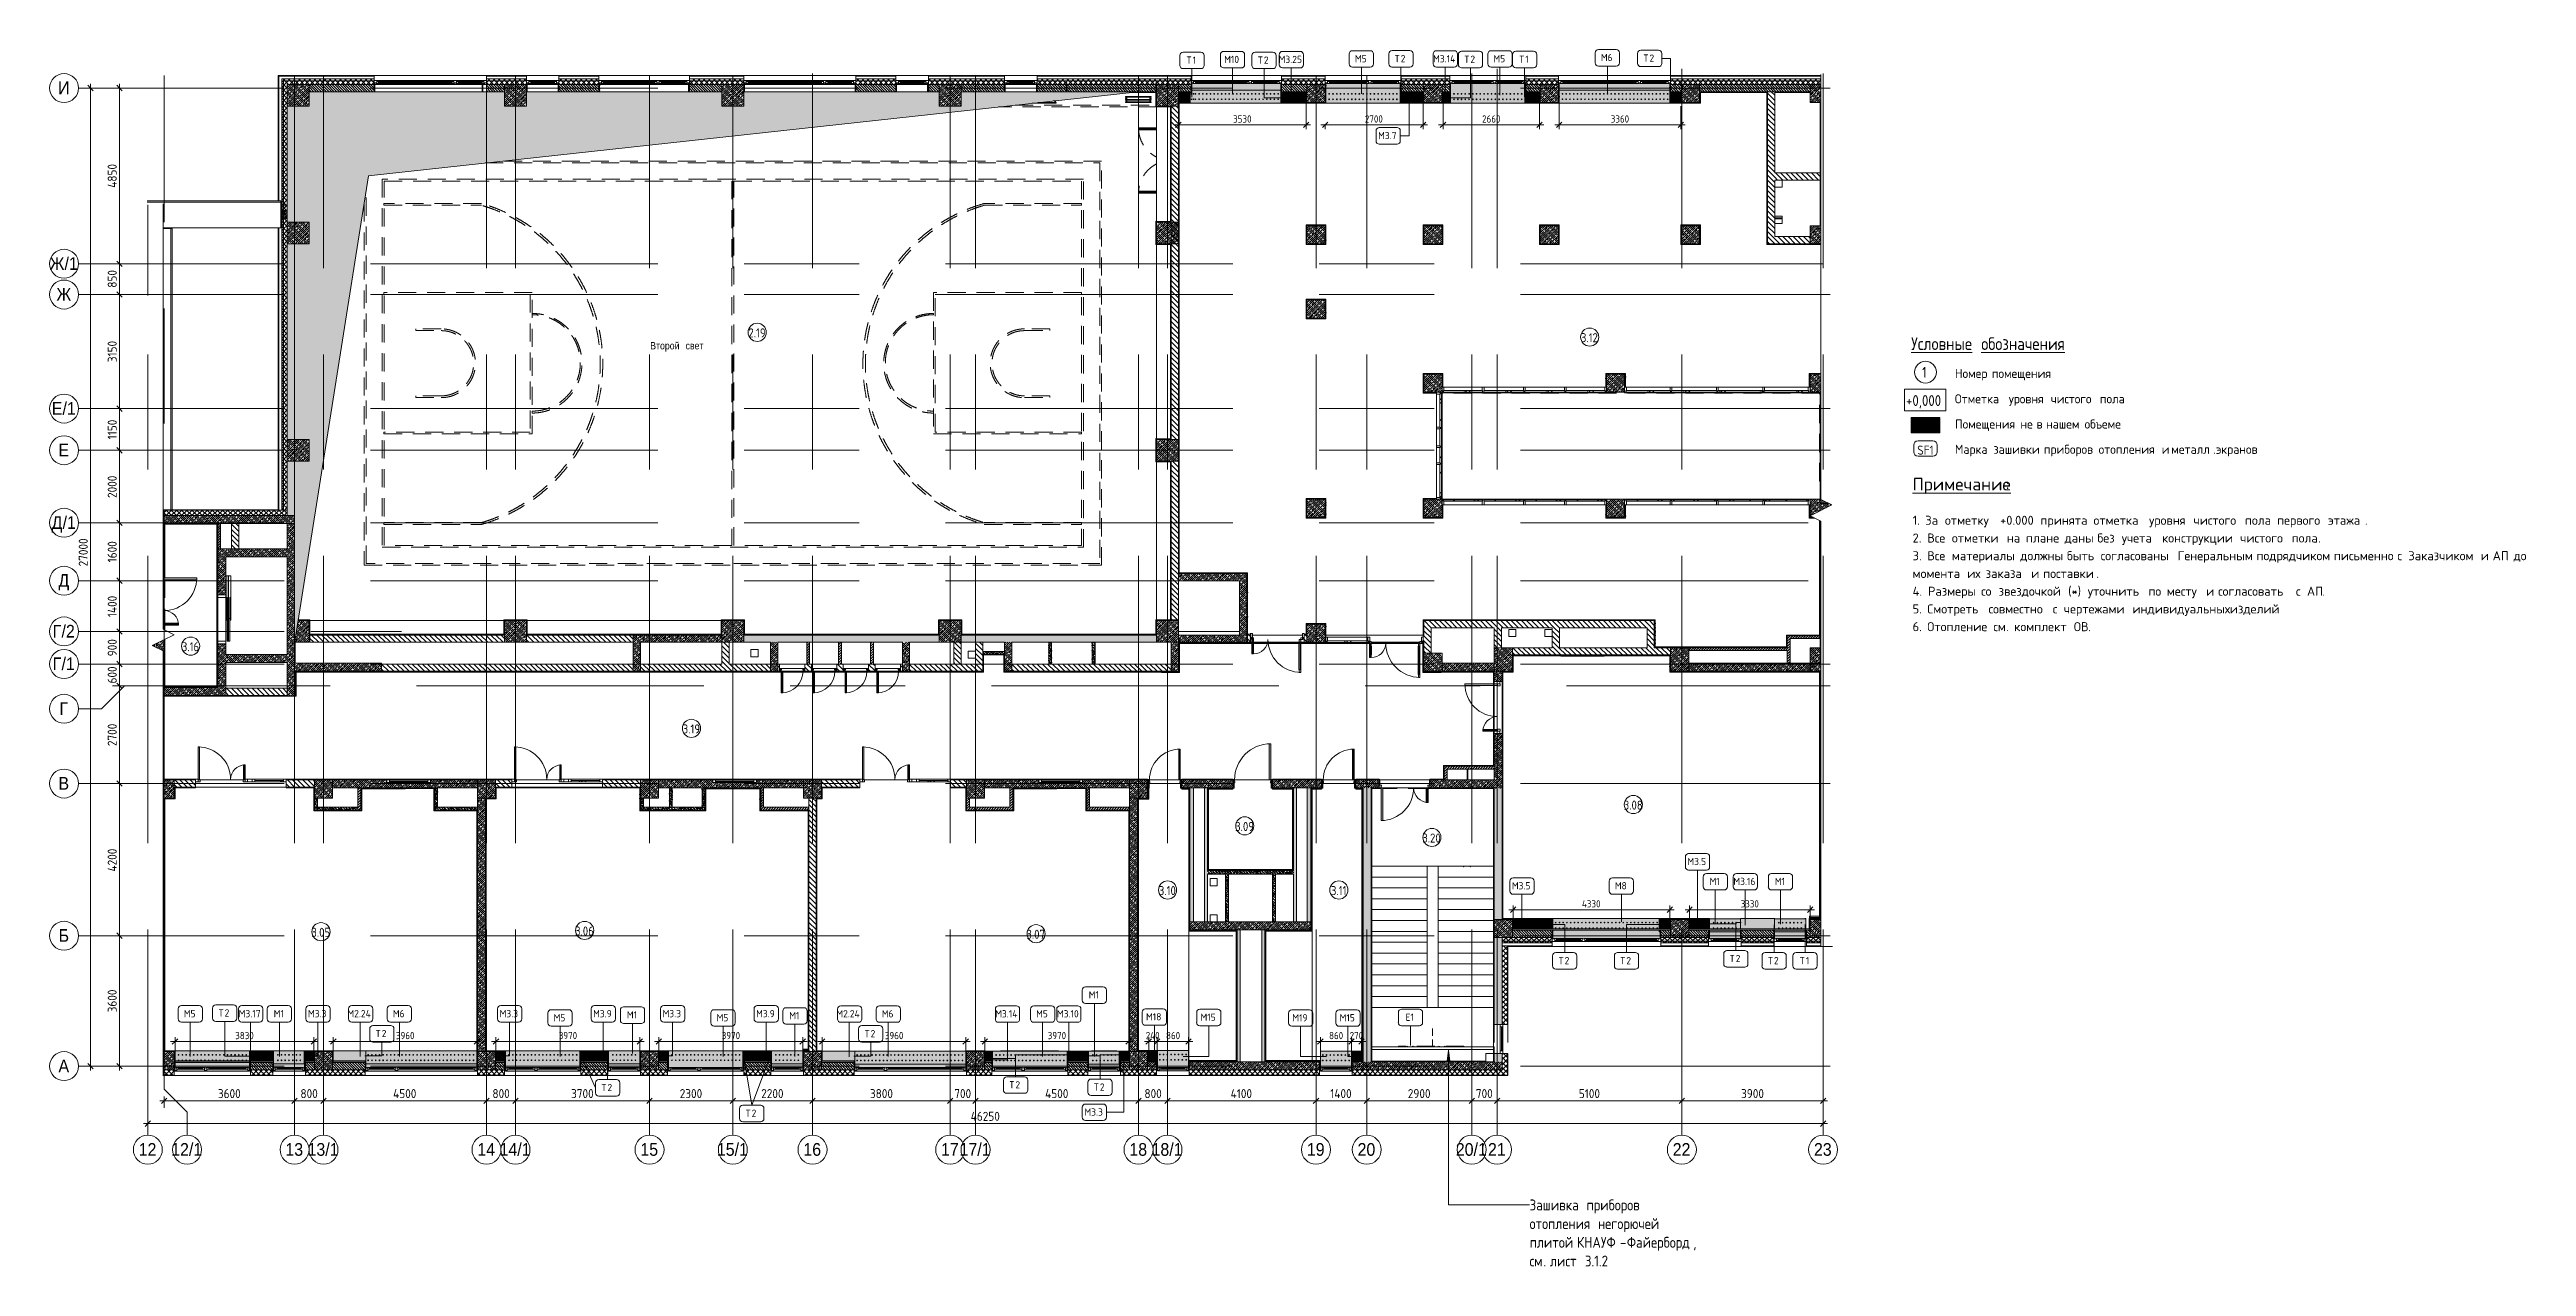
# Model space of a CAD drawing. Header units: millimetres. Extents: x -8624 to 200327, y -8553 to 29000.
# Drawn here: x 131946 to 200327, y -5531 to 28063 of the extents above; entities that cross this region are included whole.
import ezdxf

# ---------------------------------------------------------------- set-up
doc = ezdxf.new("R2010")
doc.units = ezdxf.units.MM
for name, pattern in [('200_ШТРИХ__ш1_п0_6_', [800, 500, -300]), ('ADSK_Штрих_ш2 п1', [300, 200, -100]), ('Осевая', [15875, 3175, -2381.25, 7937.5, -2381.25])]:
    doc.linetypes.add(name, pattern=pattern)
for name, color, linetype, lineweight in [('A-ANNO-DIMS', 7, 'Continuous', 9), ('A-ANNO-DIMS-100', 7, 'Continuous', 9), ('A-AREA-IDEN', 7, 'Continuous', 9), ('A-DETL-1', 7, 'Continuous', 9), ('A-DETL-2', 7, 'ADSK_Штрих_ш2 п1', 9), ('A-DETL-GENF', 7, 'Continuous', 9), ('A-DETL-MBND-1', 7, '200_ШТРИХ__ш1_п0_6_', 9), ('A-GENM-4', 7, 'Continuous', 9), ('A-GLAZ-2', 7, 'Continuous', 9), ('A-GLAZ-CURT-2', 7, 'Continuous', 9), ('A-GLAZ-CWMG-3', 7, 'Continuous', 9), ('A-WALL-3', 7, 'Continuous', 9), ('A-WALL-4', 7, 'Continuous', 13), ('G-ANNO-TEXT', 7, 'Continuous', 9), ('I-WALL-5', 7, 'Continuous', 9), ('M-EQPM-1', 7, 'Continuous', 9), ('S-COLS-2', 7, 'Continuous', 9), ('S-STRS-2', 7, 'Continuous', 9), ('Знаки', 7, 'Continuous', 9), ('Марки для знаков', 7, 'Continuous', 9), ('Оси', 7, 'Continuous', 9), ('Оси-1', 7, 'Continuous', 20), ('Оси-2', 7, 'Осевая', 9)]:
    doc.layers.add(name, color=color, linetype=linetype, lineweight=lineweight)
for name, color, linetype, lineweight, true_color in [('A-DETL-GENF-5', 7, 'Continuous', 9, 0x8d9194), ('A-DETL-GENF-6', 7, 'Continuous', 9, 0xaaaaaa), ('A-DETL-GENF-7', 7, 'Continuous', 9, 0xe2e2e2), ('A-DETL-GENF-8', 7, 'Continuous', 9, 0xf5f5f5), ('A-DOOR-5', 7, 'Continuous', 9, 0xaaaaaa), ('A-DOOR-6', 7, 'Continuous', 9, 0xe2e2e2), ('A-DOOR-FRAM-4', 7, 'Continuous', 9, 0xe2e2e2), ('A-DOOR-FRAM-5', 7, 'Continuous', 9, 0xaaaaaa), ('A-FLOR-3', 7, 'Continuous', 9, 0xaaaaaa), ('G-ANNO-TEXT-1', 7, 'Continuous', 9, 0x3c3c3c), ('G-ANNO-TEXT-2', 7, 'Continuous', 9, 0x008000), ('I-WALL-6', 7, 'Continuous', 9, 0x787878), ('I-WALL-7', 9, 'Continuous', 9, 0x808080), ('Знаки-1', 7, 'Continuous', 9, 0xd7cfbf), ('Знаки-2', 7, 'Continuous', 9, 0x383838), ('Знаки-3', 7, 'Continuous', 9, 0xddaaaa)]:
    doc.layers.add(name, color=color, linetype=linetype, lineweight=lineweight, true_color=true_color)
doc.styles.add('Arial_1', font='arial.ttf', dxfattribs={"width": 0.9, "height": 350})
doc.styles.add('Century Gothic', font='GOTHIC.TTF', dxfattribs={"width": 0.9, "height": 200})
doc.styles.add('GOST Common', font='GOST_Common.ttf', dxfattribs={"width": 0.9, "height": 250})
doc.styles.add('GOST Common_1', font='GOST_Common.ttf', dxfattribs={"height": 200})
doc.styles.add('GOST Common_2', font='GOST_Common.ttf', dxfattribs={"width": 0.9, "height": 300})
doc.styles.add('GOST Common_3', font='GOST_Common.ttf', dxfattribs={"height": 250})
doc.styles.add('GOST Common_4', font='GOST_Common.ttf', dxfattribs={"width": 0.9, "height": 350})
doc.styles.add('ISOCPEUR', font='isocpeur.ttf', dxfattribs={"width": 0.9, "height": 250})
doc.styles.add('ISOCPEUR_1', font='isocpeur.ttf', dxfattribs={"width": 0.9, "height": 200})
doc.styles.add('ISOCPEUR_2', font='isocpeur.ttf', dxfattribs={"height": 250})
doc.styles.add('ISOCPEUR_3', font='isocpeur.ttf', dxfattribs={"height": 350})
doc.dimstyles.new('ISO-2_0_0_9К_Средний_округл2', dxfattribs={"dimscale": 304.8, "dimtxt": 199.196235, "dimasz": 0.492126, "dimexe": 0.393701, "dimexo": 0, "dimgap": 0, "dimtad": 1, "dimdec": 0, "dimrnd": 10, "dimzin": 0, "dimdsep": 46, "dimtxsty": 'ISOCPEUR_1', "dimblk1": 'OBLIQUE', "dimblk2": 'OBLIQUE', "dimsah": 1, "dimcen": 0.09, "dimdle": 0.393701, "dimazin": 0, "dimtfac": 1, "dimtdec": 4, "dimtix": 1, "dimtmove": 0, "dimatfit": 3, "dimfxl": 1, "dimtvp": 1, "dimtolj": 1, "dimtzin": 0, "dimarcsym": 2})
doc.dimstyles.new('ISO-2_5_0_9К_БОЛЬШОЙ', dxfattribs={"dimscale": 304.8, "dimtxt": 248.995294, "dimasz": 0.492126, "dimexe": 0.393701, "dimexo": 0.984252, "dimgap": 0, "dimtad": 1, "dimdec": 0, "dimrnd": 10, "dimzin": 0, "dimdsep": 46, "dimtxsty": 'ISOCPEUR', "dimblk1": 'OBLIQUE', "dimblk2": 'OBLIQUE', "dimsah": 1, "dimcen": 0.09, "dimdle": 0.393701, "dimazin": 0, "dimtfac": 1, "dimtdec": 4, "dimtix": 1, "dimtmove": 0, "dimatfit": 3, "dimfxl": 1, "dimtvp": 1, "dimtolj": 1, "dimtzin": 0, "dimarcsym": 2})
doc.dimstyles.new('ISO-2_5_0_9К_БОЛЬШОЙ_1', dxfattribs={"dimscale": 304.8, "dimtxt": 248.995294, "dimasz": 0.492126, "dimexe": 0.393701, "dimexo": 0.984252, "dimgap": 0, "dimtad": 1, "dimdec": 0, "dimrnd": 10, "dimzin": 0, "dimdsep": 46, "dimtxsty": 'ISOCPEUR', "dimblk1": 'OBLIQUE', "dimblk2": 'OBLIQUE', "dimsah": 1, "dimcen": 0.09, "dimdle": 0.393701, "dimazin": 0, "dimtfac": 1, "dimtdec": 4, "dimtix": 1, "dimtmove": 2, "dimatfit": 3, "dimfxl": 1, "dimtvp": 1, "dimtolj": 1, "dimtzin": 0, "dimarcsym": 2})
pattern_1 = [(45, (96349.85, 0), (-57.02463, 57.02463), []), (45, (96406.87, 0), (-57.02463, 57.02463), [100.806, -20.161, 3.353, -16.808])]
pattern_2 = [(135, (96349.85, 0), (-35.35534, -35.35534), [])]
pattern_3 = [(45, (96349.85, 0), (-70.71068, 70.71068), []), (135, (96349.85, 0), (-70.71068, -70.71068), [])]
pattern_4 = [(135, (96349.85, 0), (-70.71068, -70.71068), [])]
pattern_5 = [(135, (96349.85, 0), (-75.43415, -75.43415), [106.68, -17.78, 3.556, -17.78]), (135, (96349.85, 75.39), (-75.43415, -75.43415), []), (50, (96349.85, 0), (127.52922, -11.15758), [13.335, -146.685]), (355, (96349.85, 0), (-24.66966, 133.74002), [10.668, -117.348]), (100.451, (96360.48, -0.93), (102.85973, 122.58178), [11.333, -124.663]), (46.184, (96349.85, 35.56), (189.75516, -29.43036), [20.002, -220.027]), (96.636, (96365.66, 33.1), (166.1822, 173.1996), [17, -186.995]), (351.184, (96349.85, 35.56), (166.18393, 173.1976), [16.002, -176.022]), (21, (96367.63, 26.67), (106.13027, -71.58603), [13.335, -146.685]), (326, (96367.63, 26.67), (43.26188, 128.93175), [10.668, -117.348]), (71.451, (96376.47, 20.7), (149.39198, 57.34505), [11.333, -124.663]), (37.5, (96349.85, 0), (2.162228, 59.188357), [3.353, -112.573, 3.353, -115.773, -117.792]), (37.5, (96349.85, 0), (2.162228, 59.188357), [-235.052, 3.353, -114.44]), (7.5, (96349.85, 0), (46.773857, 70.12615), [3.353, -64.567, 3.353, -109.906, -44.894]), (7.5, (96349.85, 0), (46.773857, 70.12615), [-181.178, 3.353, -41.542]), (327.5, (96310.2, 0), (94.91367, -4.010093), [3.353, -41.097, 3.353, -135.331, -184.023]), (327.5, (96310.2, 0), (94.91367, -4.010093), [-183.134, 3.353, -180.67]), (317.5, (96292.42, 0), (103.69057, 17.79882), [3.353, -54.432, 3.353, -88.748, -130.683]), (317.5, (96292.42, 0), (103.69057, 17.79882), [-149.885, 3.353, -127.33])]
pattern_6 = [(45, (96349.85, 0), (-35.35534, 35.35534), [])]
pattern_7 = [(0, (96349.85, 0), (121.92, 30.48), [10.058, -81.382, 10.058, -81.382, -487.68]), (0, (96349.85, 0), (121.92, 30.48), [-182.88, 10.058, -172.822, 10.058, -81.382, -213.36]), (0, (96349.85, 0), (121.92, 30.48), [-457.2, 10.058, -50.902, 10.058, -142.342]), (120, (96395.57, 15.24), (-87.356454, 90.345817), [10.058, -81.382, 10.058, -81.382, -487.68]), (120, (96395.57, 15.24), (-87.356454, 90.345817), [-182.88, 10.058, -172.822, 10.058, -81.382, -213.36]), (120, (96395.57, 15.24), (-87.356454, 90.345817), [-457.2, 10.058, -50.902, 10.058, -142.342]), (240, (96410.81, 76.2), (-34.563546, -120.825817), [10.058, -81.382, 10.058, -81.382, -487.68]), (240, (96410.81, 76.2), (-34.563546, -120.825817), [-182.88, 10.058, -172.822, 10.058, -81.382, -213.36]), (240, (96410.81, 76.2), (-34.563546, -120.825817), [-457.2, 10.058, -50.902, 10.058, -142.342])]

msp = doc.modelspace()

# ---------------------------------------------------------------- texts
at = {"layer": 'A-AREA-IDEN', "char_height": 250, "attachment_point": 1, "style": 'GOST Common'}
for s, insert, width in [('2.19', (151240.2, 20365.1), 606.076), ('3.12', (174223.2, 20233.9), 606.076), ('3.16', (135599.2, 11702.2), 606.076), ('3.19', (149426.3, 9432.6), 606.076), ('3.08', (175405.6, 7329.4), 663.797), ('3.09', (164677.8, 6740.4), 663.797), ('3.20', (169843.8, 6420.8), 663.797), ('3.10', (162571, 4970.1), 606.076), ('3.11', (167322.2, 4970.1), 548.354), ('3.05', (139174.7, 3818.7), 663.797), ('3.06', (146453.9, 3854.5), 663.797), ('3.07', (158915.9, 3763.9), 663.797)]:
    msp.add_mtext(s, dxfattribs=dict(at, insert=insert, width=width))
at = {"layer": 'G-ANNO-TEXT', "attachment_point": 1}
for s, insert, char_height, width, style in [('Второй', (148529.3, 19986.6), 200, 1096.708, 'Century Gothic'), ('\\fCentury Gothic|b0|i0|c204|p34|;\\W.9; ', (149434.2, 19986.6), 200, 86.582, 'Century Gothic'), ('свет', (149505.6, 19986.6), 200, 663.797, 'Century Gothic'), ('\\LУсловные', (183341.5, 20117.7), 350, 2215.063, 'GOST Common_4'), ('\\L\\fGOST Common|b0|i0|c204|p34|;\\W.9;\\L ', (185169.1, 20117.7), 350, 129.873, 'GOST Common_4'), ('\\Lобозначения', (185276.3, 20117.7), 350, 3015.948, 'GOST Common_4'), ('\\fGOST Common|b0|i0|c204|p34|;\\W.9;1', (183641.5, 19303.4), 300, 173.165, 'GOST Common_2'), ('\\LПримечание', (183380.2, 16240.6), 350, 3110.548, 'ISOCPEUR_3'), ('\\L\\fISOCPEUR|b0|i0|c204|p34|;\\L:', (185946.7, 16240.6), 350, 128.27, 'ISOCPEUR_3'), ('1. ', (183380.2, 15192.7), 250, 424.894, 'ISOCPEUR_2'), ('За', (183730.8, 15192.7), 250, 472.996, 'ISOCPEUR_2'), ('\\fISOCPEUR|b0|i0|c204|p34|; ', (184121, 15192.7), 250, 184.388, 'ISOCPEUR_2'), ('отметку', (184273.2, 15192.7), 250, 1651.476, 'ISOCPEUR_2'), (' +0.000 ', (185635.8, 15192.7), 250, 1539.24, 'ISOCPEUR_2'), ('принята', (186905.8, 15192.7), 250, 1595.358, 'ISOCPEUR_2'), ('\\fISOCPEUR|b0|i0|c204|p34|; ', (188222.1, 15192.7), 250, 184.388, 'ISOCPEUR_2'), ('отметка', (188374.2, 15192.7), 250, 1675.527, 'ISOCPEUR_2'), ('\\fISOCPEUR|b0|i0|c204|p34|; ', (189756.7, 15192.7), 250, 184.388, 'ISOCPEUR_2'), ('уровня', (189908.8, 15192.7), 250, 1298.734, 'ISOCPEUR_2'), ('\\fISOCPEUR|b0|i0|c204|p34|; ', (190980.4, 15192.7), 250, 184.388, 'ISOCPEUR_2'), ('чистого', (191132.5, 15192.7), 250, 1539.24, 'ISOCPEUR_2'), ('\\fISOCPEUR|b0|i0|c204|p34|; ', (192402.5, 15192.7), 250, 184.388, 'ISOCPEUR_2'), ('пола', (192554.6, 15192.7), 250, 889.873, 'ISOCPEUR_2'), ('\\fISOCPEUR|b0|i0|c204|p34|; ', (193288.9, 15192.7), 250, 184.388, 'ISOCPEUR_2'), ('первого', (193441, 15192.7), 250, 1515.189, 'ISOCPEUR_2'), ('\\fISOCPEUR|b0|i0|c204|p34|; ', (194691.2, 15192.7), 250, 184.388, 'ISOCPEUR_2'), ('этажа', (194843.3, 15192.7), 250, 1242.616, 'ISOCPEUR_2'), ('2. ', (183380.2, 14703.2), 250, 489.029, 'ISOCPEUR_2'), ('Все', (183783.7, 14703.2), 250, 641.35, 'ISOCPEUR_2'), ('\\fISOCPEUR|b0|i0|c204|p34|; ', (184312.9, 14703.2), 250, 184.388, 'ISOCPEUR_2'), ('отметки', (184465, 14703.2), 250, 1651.476, 'ISOCPEUR_2'), ('\\fISOCPEUR|b0|i0|c204|p34|; ', (185827.6, 14703.2), 250, 184.388, 'ISOCPEUR_2'), ('на', (185979.7, 14703.2), 250, 456.962, 'ISOCPEUR_2'), ('\\fISOCPEUR|b0|i0|c204|p34|; ', (186356.8, 14703.2), 250, 184.388, 'ISOCPEUR_2'), ('плане', (186508.9, 14703.2), 250, 1106.329, 'ISOCPEUR_2'), ('\\fISOCPEUR|b0|i0|c204|p34|; ', (187421.7, 14703.2), 250, 184.388, 'ISOCPEUR_2'), ('даны', (187573.9, 14703.2), 250, 913.924, 'ISOCPEUR_2'), ('\\fISOCPEUR|b0|i0|c204|p34|; ', (188327.9, 14703.2), 250, 184.388, 'ISOCPEUR_2'), ('без', (188480.1, 14703.2), 250, 633.333, 'ISOCPEUR_2'), ('\\fISOCPEUR|b0|i0|c204|p34|; ', (189002.6, 14703.2), 250, 184.388, 'ISOCPEUR_2'), ('учета', (189154.7, 14703.2), 250, 1162.447, 'ISOCPEUR_2'), ('\\fISOCPEUR|b0|i0|c204|p34|; ', (190113.9, 14703.2), 250, 184.388, 'ISOCPEUR_2'), ('конструкции', (190266, 14703.2), 250, 2429.113, 'ISOCPEUR_2'), ('\\fISOCPEUR|b0|i0|c204|p34|; ', (192270.2, 14703.2), 250, 184.388, 'ISOCPEUR_2'), ('чистого', (192422.3, 14703.2), 250, 1539.24, 'ISOCPEUR_2'), ('\\fISOCPEUR|b0|i0|c204|p34|; ', (193692.3, 14703.2), 250, 184.388, 'ISOCPEUR_2'), ('пола', (193844.5, 14703.2), 250, 889.873, 'ISOCPEUR_2'), ('\\fISOCPEUR|b0|i0|c204|p34|;.', (194578.7, 14703.2), 250, 88.186, 'ISOCPEUR_2'), ('\\fISOCPEUR|b0|i0|c204|p34|;.', (195868.5, 15192.7), 250, 88.186, 'ISOCPEUR_2'), ('3. ', (183380.2, 14213.7), 250, 489.029, 'ISOCPEUR_2'), ('Все', (183783.7, 14213.7), 250, 641.35, 'ISOCPEUR_2'), ('\\fISOCPEUR|b0|i0|c204|p34|; ', (184312.9, 14213.7), 250, 184.388, 'ISOCPEUR_2'), ('материалы', (184465, 14213.7), 250, 2100.421, 'ISOCPEUR_2'), ('\\fISOCPEUR|b0|i0|c204|p34|; ', (184736.2, 13724.3), 250, 184.388, 'ISOCPEUR_2'), ('\\fISOCPEUR|b0|i0|c204|p34|; ', (185245.5, 13724.3), 250, 184.388, 'ISOCPEUR_2'), ('заказа', (185397.7, 13724.3), 250, 1338.818, 'ISOCPEUR_2'), ('\\fISOCPEUR|b0|i0|c204|p34|; ', (186198, 14213.7), 250, 184.388, 'ISOCPEUR_2'), ('должны', (186350.2, 14213.7), 250, 1378.902, 'ISOCPEUR_2'), ('\\fISOCPEUR|b0|i0|c204|p34|; ', (186502.3, 13724.3), 250, 184.388, 'ISOCPEUR_2'), ('\\fISOCPEUR|b0|i0|c204|p34|; ', (186833, 13724.3), 250, 184.388, 'ISOCPEUR_2'), ('\\fISOCPEUR|b0|i0|c204|p34|; ', (187487.9, 14213.7), 250, 184.388, 'ISOCPEUR_2'), ('быть', (187640, 14213.7), 250, 945.991, 'ISOCPEUR_2'), ('\\fISOCPEUR|b0|i0|c204|p34|; ', (188420.5, 14213.7), 250, 184.388, 'ISOCPEUR_2'), ('согласованы', (188572.7, 14213.7), 250, 2389.029, 'ISOCPEUR_2'), ('\\fISOCPEUR|b0|i0|c204|p34|; ', (190543.8, 14213.7), 250, 184.388, 'ISOCPEUR_2'), ('Генеральным', (190695.9, 14213.7), 250, 2453.164, 'ISOCPEUR_2'), ('\\fISOCPEUR|b0|i0|c204|p34|; ', (192720, 14213.7), 250, 184.388, 'ISOCPEUR_2'), ('подрядчиком', (192872.1, 14213.7), 250, 2405.062, 'ISOCPEUR_2'), ('\\fISOCPEUR|b0|i0|c204|p34|; ', (194856.5, 14213.7), 250, 184.388, 'ISOCPEUR_2'), ('письменно', (195008.7, 14213.7), 250, 1940.084, 'ISOCPEUR_2'), ('\\fISOCPEUR|b0|i0|c204|p34|; ', (196609.4, 14213.7), 250, 184.388, 'ISOCPEUR_2'), ('\\fISOCPEUR|b0|i0|c204|p34|;с', (196761.5, 14213.7), 250, 184.388, 'ISOCPEUR_2'), ('\\fISOCPEUR|b0|i0|c204|p34|; ', (196913.7, 14213.7), 250, 184.388, 'ISOCPEUR_2'), ('Заказчиком', (197065.8, 14213.7), 250, 2236.708, 'ISOCPEUR_2'), ('\\fISOCPEUR|b0|i0|c204|p34|; ', (198911.3, 14213.7), 250, 184.388, 'ISOCPEUR_2'), ('\\fISOCPEUR|b0|i0|c204|p34|;и', (199063.4, 14213.7), 250, 216.456, 'ISOCPEUR_2'), ('\\fISOCPEUR|b0|i0|c204|p34|; ', (199242, 14213.7), 250, 184.388, 'ISOCPEUR_2'), ('АП', (199394.1, 14213.7), 250, 513.08, 'ISOCPEUR_2'), ('\\fISOCPEUR|b0|i0|c204|p34|; ', (199817.5, 14213.7), 250, 184.388, 'ISOCPEUR_2'), ('до', (199969.6, 14213.7), 250, 432.911, 'ISOCPEUR_2'), ('\\fISOCPEUR|b0|i0|c204|p34|; ', (200326.8, 14213.7), 250, 184.388, 'ISOCPEUR_2'), ('4. ', (183380.2, 13234.8), 250, 513.08, 'ISOCPEUR_2'), ('момента', (183380.2, 13724.3), 250, 1643.459, 'ISOCPEUR_2'), ('Размеры', (183803.5, 13234.8), 250, 1595.358, 'ISOCPEUR_2'), ('их', (184888.3, 13724.3), 250, 432.911, 'ISOCPEUR_2'), ('\\fISOCPEUR|b0|i0|c204|p34|; ', (185119.8, 13234.8), 250, 184.388, 'ISOCPEUR_2'), ('со', (185272, 13234.8), 250, 400.844, 'ISOCPEUR_2'), ('\\fISOCPEUR|b0|i0|c204|p34|; ', (185602.7, 13234.8), 250, 184.388, 'ISOCPEUR_2'), ('звездочкой', (185754.8, 13234.8), 250, 2132.489, 'ISOCPEUR_2'), ('\\fISOCPEUR|b0|i0|c204|p34|;и', (186654.4, 13724.3), 250, 216.456, 'ISOCPEUR_2'), ('поставки', (186985.2, 13724.3), 250, 1779.746, 'ISOCPEUR_2'), (' (*) ', (187514.3, 13234.8), 250, 849.789, 'ISOCPEUR_2'), ('уточнить', (188215.5, 13234.8), 250, 1843.881, 'ISOCPEUR_2'), ('\\fISOCPEUR|b0|i0|c204|p34|;.', (188453.6, 13724.3), 250, 88.186, 'ISOCPEUR_2'), ('\\fISOCPEUR|b0|i0|c204|p34|; ', (189736.8, 13234.8), 250, 184.388, 'ISOCPEUR_2'), ('по', (189889, 13234.8), 250, 432.911, 'ISOCPEUR_2'), ('\\fISOCPEUR|b0|i0|c204|p34|; ', (190246.2, 13234.8), 250, 184.388, 'ISOCPEUR_2'), ('месту', (190398.3, 13234.8), 250, 1130.379, 'ISOCPEUR_2'), ('\\fISOCPEUR|b0|i0|c204|p34|; ', (191330.9, 13234.8), 250, 184.388, 'ISOCPEUR_2'), ('\\fISOCPEUR|b0|i0|c204|p34|;и', (191483.1, 13234.8), 250, 216.456, 'ISOCPEUR_2'), ('\\fISOCPEUR|b0|i0|c204|p34|; ', (191661.7, 13234.8), 250, 184.388, 'ISOCPEUR_2'), ('согласовать', (191813.8, 13234.8), 250, 2421.096, 'ISOCPEUR_2'), ('\\fISOCPEUR|b0|i0|c204|p34|; ', (193811.4, 13234.8), 250, 184.388, 'ISOCPEUR_2'), ('\\fISOCPEUR|b0|i0|c204|p34|;с', (193963.5, 13234.8), 250, 184.388, 'ISOCPEUR_2'), ('\\fISOCPEUR|b0|i0|c204|p34|; ', (194115.7, 13234.8), 250, 184.388, 'ISOCPEUR_2'), ('АП', (194267.8, 13234.8), 250, 513.08, 'ISOCPEUR_2'), ('\\fISOCPEUR|b0|i0|c204|p34|;.', (194691.2, 13234.8), 250, 88.186, 'ISOCPEUR_2'), ('5. ', (183380.2, 12745.3), 250, 489.029, 'ISOCPEUR_2'), ('Смотреть', (183783.7, 12745.3), 250, 1867.932, 'ISOCPEUR_2'), ('\\fISOCPEUR|b0|i0|c204|p34|; ', (185324.9, 12745.3), 250, 184.388, 'ISOCPEUR_2'), ('совместно', (185477, 12745.3), 250, 1964.134, 'ISOCPEUR_2'), ('\\fISOCPEUR|b0|i0|c204|p34|; ', (187097.6, 12745.3), 250, 184.388, 'ISOCPEUR_2'), ('\\fISOCPEUR|b0|i0|c204|p34|;с', (187249.7, 12745.3), 250, 184.388, 'ISOCPEUR_2'), ('\\fISOCPEUR|b0|i0|c204|p34|; ', (187401.9, 12745.3), 250, 184.388, 'ISOCPEUR_2'), ('чертежами', (187554, 12745.3), 250, 2108.438, 'ISOCPEUR_2'), ('\\fISOCPEUR|b0|i0|c204|p34|; ', (189293.7, 12745.3), 250, 184.388, 'ISOCPEUR_2'), ('индивидуальных', (189445.8, 12745.3), 250, 3078.48, 'ISOCPEUR_2'), ('\\fISOCPEUR|b0|i0|c204|p34|; ', (191985.8, 12745.3), 250, 184.388, 'ISOCPEUR_2'), ('изделий', (192137.9, 12745.3), 250, 1499.156, 'ISOCPEUR_2'), ('\\fISOCPEUR|b0|i0|c204|p34|;.', (193374.8, 12745.3), 250, 88.186, 'ISOCPEUR_2'), ('6. ', (183380.2, 12255.8), 250, 489.029, 'ISOCPEUR_2'), ('Отопление', (183783.7, 12255.8), 250, 2028.269, 'ISOCPEUR_2'), ('\\fISOCPEUR|b0|i0|c204|p34|; ', (185457.2, 12255.8), 250, 184.388, 'ISOCPEUR_2'), ('см', (185609.3, 12255.8), 250, 424.894, 'ISOCPEUR_2'), ('. ', (185959.9, 12255.8), 250, 272.574, 'ISOCPEUR_2'), ('комплект', (186184.8, 12255.8), 250, 1811.814, 'ISOCPEUR_2'), ('\\fISOCPEUR|b0|i0|c204|p34|; ', (187679.7, 12255.8), 250, 184.388, 'ISOCPEUR_2'), ('ОВ', (187831.8, 12255.8), 250, 481.013, 'ISOCPEUR_2'), ('\\fISOCPEUR|b0|i0|c204|p34|;.', (188228.7, 12255.8), 250, 88.186, 'ISOCPEUR_2'), ('Зашивка', (172806.4, -3683), 300, 1789.367, 'GOST Common_2'), ('\\fGOST Common|b0|i0|c204|p34|;\\W.9; ', (174282.8, -3683), 300, 115.443, 'GOST Common_2'), ('приборов', (174378, -3683), 300, 1847.088, 'GOST Common_2'), ('\\fGOST Common|b0|i0|c204|p34|;\\W.9; ', (175902, -3683), 300, 115.443, 'GOST Common_2'), ('отопления', (172806.4, -4199), 300, 2171.771, 'GOST Common_2'), ('плитой', (172806.4, -4714.9), 300, 1471.898, 'GOST Common_2'), ('\\fGOST Common|b0|i0|c204|p34|;\\W.9; ', (174020.8, -4714.9), 300, 115.443, 'GOST Common_2'), ('КНАУФ', (174116.1, -4714.9), 300, 1435.822, 'GOST Common_2'), ('\\fGOST Common|b0|i0|c204|p34|;\\W.9; ', (174598.3, -4199), 300, 115.443, 'GOST Common_2'), ('негорючей', (174693.5, -4199), 300, 2135.695, 'GOST Common_2'), ('Файерборд', (175491.3, -4714.9), 300, 2222.278, 'GOST Common_2'), ('\\fGOST Common|b0|i0|c204|p34|;\\W.9; ', (176455.7, -4199), 300, 115.443, 'GOST Common_2'), ('см', (172806.4, -5230.8), 300, 461.772, 'GOST Common_2'), ('лист', (173366, -5230.8), 300, 974.05, 'GOST Common_2'), (' 3.1.2', (174169.7, -5230.8), 300, 959.62, 'GOST Common_2'), ('\\fGOST Common|b0|i0|c204|p34|;\\W.9;-', (175300.8, -4714.9), 300, 230.886, 'GOST Common_2'), (', ', (177324.8, -4714.9), 300, 230.886, 'GOST Common_2'), ('. ', (173187.4, -5230.8), 300, 216.456, 'GOST Common_2')]:
    msp.add_mtext(s, dxfattribs=dict(at, insert=insert, char_height=char_height, width=width, style=style))
at = {"layer": 'G-ANNO-TEXT-1', "attachment_point": 1}
for s, insert, char_height, width, style in [('Номер', (184547.8, 19246.1), 250, 1130.379, 'GOST Common_3'), ('\\fGOST Common|b0|i0|c204|p34|; ', (185480.4, 19246.1), 250, 104.219, 'GOST Common_3'), ('помещения', (185566.4, 19246.1), 250, 2060.337, 'GOST Common_3'), ('+0,000', (183199.1, 18523.4), 300, 1269.873, 'GOST Common_2'), ('Отметка', (184547.8, 18546.1), 250, 1699.578, 'GOST Common_3'), ('\\fGOST Common|b0|i0|c204|p34|; ', (185950.1, 18546.1), 250, 104.219, 'GOST Common_3'), ('уровня', (186036.1, 18546.1), 250, 1298.734, 'GOST Common_3'), ('\\fGOST Common|b0|i0|c204|p34|; ', (187107.6, 18546.1), 250, 104.219, 'GOST Common_3'), ('чистого', (187193.6, 18546.1), 250, 1539.24, 'GOST Common_3'), ('\\fGOST Common|b0|i0|c204|p34|; ', (188463.6, 18546.1), 250, 104.219, 'GOST Common_3'), ('пола', (188549.6, 18546.1), 250, 889.873, 'GOST Common_3'), ('Помещения', (184550.2, 17849.1), 250, 2084.387, 'GOST Common_3'), ('\\fGOST Common|b0|i0|c204|p34|; ', (186270, 17849.1), 250, 104.219, 'GOST Common_3'), ('\\fGOST Common|b0|i0|c204|p34|; ', (186713.1, 17849.1), 250, 104.219, 'GOST Common_3'), ('\\fGOST Common|b0|i0|c204|p34|; ', (186977.7, 17849.1), 250, 104.219, 'GOST Common_3'), ('\\fGOST Common|b0|i0|c204|p34|; ', (188042.7, 17849.1), 250, 104.219, 'GOST Common_3'), ('объеме', (188128.7, 17849.1), 250, 1362.869, 'GOST Common_3'), ('Марка', (184547.8, 17151.9), 250, 1186.497, 'GOST Common_3'), ('\\fGOST Common|b0|i0|c204|p34|; ', (185526.7, 17151.9), 250, 104.219, 'GOST Common_3'), ('зашивки', (185612.7, 17151.9), 250, 1579.324, 'GOST Common_3'), ('не', (186356, 17849.1), 250, 432.911, 'GOST Common_3'), ('\\fGOST Common|b0|i0|c204|p34|;в', (186799.1, 17849.1), 250, 216.456, 'GOST Common_3'), ('\\fGOST Common|b0|i0|c204|p34|; ', (186915.8, 17151.9), 250, 104.219, 'GOST Common_3'), ('приборов', (187001.8, 17151.9), 250, 1731.645, 'GOST Common_3'), ('нашем', (187063.7, 17849.1), 250, 1186.497, 'GOST Common_3'), ('\\fGOST Common|b0|i0|c204|p34|; ', (188430.5, 17151.9), 250, 104.219, 'GOST Common_3'), ('\\fGOST Common|b0|i0|c204|p34|; ', (190170.2, 17151.9), 250, 104.219, 'GOST Common_3'), ('\\fGOST Common|b0|i0|c204|p34|; ', (190434.8, 17151.9), 250, 104.219, 'GOST Common_3'), ('\\fGOST Common|b0|i0|c204|p34|; ', (193021.1, 17151.9), 250, 104.219, 'GOST Common_3'), ('отопления', (188516.5, 17151.9), 250, 2004.219, 'GOST Common_3'), ('\\fGOST Common|b0|i0|c204|p34|;и', (190256.2, 17151.9), 250, 216.456, 'GOST Common_3'), ('металл', (190520.8, 17151.9), 250, 1402.953, 'GOST Common_3'), ('\\fGOST Common|b0|i0|c204|p34|;.', (191678.3, 17151.9), 250, 88.186, 'GOST Common_3'), ('экранов', (191751.1, 17151.9), 250, 1539.24, 'GOST Common_3')]:
    msp.add_mtext(s, dxfattribs=dict(at, insert=insert, char_height=char_height, width=width, style=style))
at = {"layer": 'G-ANNO-TEXT-2', "insert": (183508, 17129.2), "char_height": 250, "width": 548.354, "attachment_point": 1, "style": 'ISOCPEUR'}
msp.add_mtext('SF1', dxfattribs=at)
at = {"layer": 'Марки для знаков', "char_height": 200, "attachment_point": 1, "style": 'GOST Common_1'}
for s, insert, width in [('\\fGOST Common|b0|i0|c204|p34|;Т', (163337.2, 27870.5), 200.422), ('\\fGOST Common|b0|i0|c204|p34|;1', (163502.6, 27870.5), 120.253), ('\\fGOST Common|b0|i0|c204|p34|;М', (164374.6, 27890.5), 224.472), ('10', (164559.8, 27890.5), 296.624), ('\\fGOST Common|b0|i0|c204|p34|;Т', (165304.9, 27870.5), 200.422), ('\\fGOST Common|b0|i0|c204|p34|;2', (165470.2, 27870.5), 176.371), ('\\fGOST Common|b0|i0|c204|p34|;М', (165877.3, 27890.5), 224.472), ('3.25', (166062.5, 27890.5), 593.249), ('\\fGOST Common|b0|i0|c204|p34|;М', (167983.3, 27909.8), 224.472), ('\\fGOST Common|b0|i0|c204|p34|;5', (168168.5, 27909.8), 176.371), ('\\fGOST Common|b0|i0|c204|p34|;Т', (169083.2, 27913.7), 200.422), ('\\fGOST Common|b0|i0|c204|p34|;2', (169248.6, 27913.7), 176.371), ('\\fGOST Common|b0|i0|c204|p34|;М', (170141.7, 27909.8), 224.472), ('3.14', (170326.9, 27909.8), 561.181), ('\\fGOST Common|b0|i0|c204|p34|;Т', (171005.5, 27895.5), 200.422), ('\\fGOST Common|b0|i0|c204|p34|;2', (171170.9, 27895.5), 176.371), ('\\fGOST Common|b0|i0|c204|p34|;М', (171807.9, 27909.8), 224.472), ('\\fGOST Common|b0|i0|c204|p34|;5', (171993.1, 27909.8), 176.371), ('\\fGOST Common|b0|i0|c204|p34|;Т', (172521.8, 27894.5), 200.422), ('\\fGOST Common|b0|i0|c204|p34|;1', (172687.2, 27894.5), 120.253), ('\\fGOST Common|b0|i0|c204|p34|;М', (174773.4, 27942.3), 224.472), ('\\fGOST Common|b0|i0|c204|p34|;6', (174958.6, 27942.3), 176.371), ('\\fGOST Common|b0|i0|c204|p34|;Т', (175949.4, 27926.2), 200.422), ('\\fGOST Common|b0|i0|c204|p34|;2', (176114.8, 27926.2), 176.371), ('\\fGOST Common|b0|i0|c204|p34|;М', (168623, 25788.4), 224.472), ('3.7', (168808.3, 25788.4), 416.877), ('\\fGOST Common|b0|i0|c204|p34|;М', (177163, 5748), 224.472), ('3.5', (177348.2, 5748), 416.877), ('\\fGOST Common|b0|i0|c204|p34|;М', (172316.2, 5078.4), 224.472), ('3.5', (172501.4, 5078.4), 416.877), ('\\fGOST Common|b0|i0|c204|p34|;М', (175159.4, 5078.4), 224.472), ('\\fGOST Common|b0|i0|c204|p34|;8', (175344.6, 5078.4), 176.371), ('\\fGOST Common|b0|i0|c204|p34|;М', (177775.2, 5198.1), 224.472), ('\\fGOST Common|b0|i0|c204|p34|;1', (177960.4, 5198.1), 120.253), ('\\fGOST Common|b0|i0|c204|p34|;М', (178431.5, 5198.1), 224.472), ('3.16', (178616.8, 5198.1), 537.131), ('\\fGOST Common|b0|i0|c204|p34|;М', (179575.2, 5198.1), 224.472), ('\\fGOST Common|b0|i0|c204|p34|;1', (179760.4, 5198.1), 120.253), ('\\fGOST Common|b0|i0|c204|p34|;Т', (173607.8, 3010.9), 200.422), ('\\fGOST Common|b0|i0|c204|p34|;2', (173773.2, 3010.9), 176.371), ('\\fGOST Common|b0|i0|c204|p34|;Т', (175311.5, 3010.9), 200.422), ('\\fGOST Common|b0|i0|c204|p34|;2', (175476.9, 3010.9), 176.371), ('\\fGOST Common|b0|i0|c204|p34|;Т', (178330.5, 3070.8), 200.422), ('\\fGOST Common|b0|i0|c204|p34|;2', (178495.9, 3070.8), 176.371), ('\\fGOST Common|b0|i0|c204|p34|;Т', (179387.3, 3010.9), 200.422), ('\\fGOST Common|b0|i0|c204|p34|;2', (179552.7, 3010.9), 176.371), ('\\fGOST Common|b0|i0|c204|p34|;Т', (180264.9, 3010.9), 200.422), ('\\fGOST Common|b0|i0|c204|p34|;1', (180430.2, 3010.9), 120.253), ('\\fGOST Common|b0|i0|c204|p34|;М', (160635.2, 2065.5), 224.472), ('\\fGOST Common|b0|i0|c204|p34|;1', (160820.4, 2065.5), 120.253), ('\\fGOST Common|b0|i0|c204|p34|;М', (135652.5, 1548.1), 224.472), ('\\fGOST Common|b0|i0|c204|p34|;5', (135837.7, 1548.1), 176.371), ('\\fGOST Common|b0|i0|c204|p34|;Т', (136614.1, 1568.1), 200.422), ('\\fGOST Common|b0|i0|c204|p34|;2', (136779.4, 1568.1), 176.371), ('\\fGOST Common|b0|i0|c204|p34|;М', (137167.5, 1548.1), 224.472), ('3.17', (137352.7, 1548.1), 537.131), ('\\fGOST Common|b0|i0|c204|p34|;М', (138135.2, 1548.1), 224.472), ('\\fGOST Common|b0|i0|c204|p34|;1', (138320.4, 1548.1), 120.253), ('\\fGOST Common|b0|i0|c204|p34|;М', (139080.5, 1548.1), 224.472), ('3.3', (139265.7, 1548.1), 408.861), ('\\fGOST Common|b0|i0|c204|p34|;М', (140170.6, 1548.1), 224.472), ('2.24', (140355.8, 1548.1), 625.316), ('\\fGOST Common|b0|i0|c204|p34|;М', (141423.8, 1548.1), 224.472), ('\\fGOST Common|b0|i0|c204|p34|;6', (141609, 1548.1), 176.371), ('\\fGOST Common|b0|i0|c204|p34|;М', (144371.8, 1548.3), 224.472), ('3.3', (144557, 1548.3), 408.861), ('\\fGOST Common|b0|i0|c204|p34|;М', (145861.2, 1435.3), 224.472), ('\\fGOST Common|b0|i0|c204|p34|;5', (146046.4, 1435.3), 176.371), ('\\fGOST Common|b0|i0|c204|p34|;М', (146952.8, 1548.3), 224.472), ('3.9', (147138, 1548.3), 416.877), ('\\fGOST Common|b0|i0|c204|p34|;М', (147883.5, 1514.5), 224.472), ('\\fGOST Common|b0|i0|c204|p34|;1', (148068.7, 1514.5), 120.253), ('\\fGOST Common|b0|i0|c204|p34|;М', (148870.8, 1549), 224.472), ('3.3', (149056, 1549), 408.861), ('\\fGOST Common|b0|i0|c204|p34|;М', (150360.2, 1436), 224.472), ('\\fGOST Common|b0|i0|c204|p34|;5', (150545.4, 1436), 176.371), ('\\fGOST Common|b0|i0|c204|p34|;М', (151451.8, 1549), 224.472), ('3.9', (151637, 1549), 416.877), ('\\fGOST Common|b0|i0|c204|p34|;М', (152366.7, 1491.7), 224.472), ('\\fGOST Common|b0|i0|c204|p34|;1', (152551.9, 1491.7), 120.253), ('\\fGOST Common|b0|i0|c204|p34|;М', (153668.6, 1544), 224.472), ('2.24', (153853.8, 1544), 625.316), ('\\fGOST Common|b0|i0|c204|p34|;М', (154921.8, 1544), 224.472), ('\\fGOST Common|b0|i0|c204|p34|;6', (155107, 1544), 176.371), ('\\fGOST Common|b0|i0|c204|p34|;М', (158053.7, 1544), 224.472), ('3.14', (158238.9, 1544), 561.181), ('\\fGOST Common|b0|i0|c204|p34|;М', (159182.5, 1544), 224.472), ('\\fGOST Common|b0|i0|c204|p34|;5', (159367.7, 1544), 176.371), ('\\fGOST Common|b0|i0|c204|p34|;М', (159757.6, 1544), 224.472), ('3.10', (159942.8, 1544), 537.131), ('\\fGOST Common|b0|i0|c204|p34|;М', (162216.6, 1460.8), 224.472), ('18', (162401.8, 1460.8), 296.624), ('\\fGOST Common|b0|i0|c204|p34|;М', (163720.3, 1448.6), 224.472), ('15', (163905.6, 1448.6), 296.624), ('\\fGOST Common|b0|i0|c204|p34|;М', (166255.2, 1434.5), 224.472), ('19', (166440.4, 1434.5), 296.624), ('\\fGOST Common|b0|i0|c204|p34|;М', (167562.6, 1434.5), 224.472), ('15', (167747.8, 1434.5), 296.624), ('E1', (169380.8, 1448.6), 296.624), ('\\fGOST Common|b0|i0|c204|p34|;Т', (140950.5, 999.5), 200.422), ('\\fGOST Common|b0|i0|c204|p34|;2', (141115.9, 999.5), 176.371), ('\\fGOST Common|b0|i0|c204|p34|;Т', (154448.5, 995.4), 200.422), ('\\fGOST Common|b0|i0|c204|p34|;2', (154613.8, 995.4), 176.371), ('\\fGOST Common|b0|i0|c204|p34|;Т', (147182.7, -491.7), 200.422), ('\\fGOST Common|b0|i0|c204|p34|;2', (147348.1, -491.7), 176.371), ('\\fGOST Common|b0|i0|c204|p34|;Т', (158445.1, -416.1), 200.422), ('\\fGOST Common|b0|i0|c204|p34|;2', (158610.4, -416.1), 176.371), ('\\fGOST Common|b0|i0|c204|p34|;Т', (160777.8, -478.1), 200.422), ('\\fGOST Common|b0|i0|c204|p34|;2', (160943.2, -478.1), 176.371), ('\\fGOST Common|b0|i0|c204|p34|;Т', (151163.6, -1201.2), 200.422), ('\\fGOST Common|b0|i0|c204|p34|;2', (151329, -1201.2), 176.371), ('\\fGOST Common|b0|i0|c204|p34|;М', (160515.7, -1168.4), 224.472), ('3.3', (160700.9, -1168.4), 408.861)]:
    msp.add_mtext(s, dxfattribs=dict(at, insert=insert, width=width))
at = {"layer": 'Оси', "char_height": 350, "attachment_point": 1, "style": 'Arial_1'}
for s, insert, width in [('\\fArial|b0|i0|c204|p34|;\\W.9;И', (132181.9, 27181), 389.62), ('\\fArial|b0|i0|c204|p34|;\\W.9;Ж', (131949.7, 22331), 497.848), ('/1', (132360.4, 22331), 454.557), ('\\fArial|b0|i0|c204|p34|;\\W.9;Ж', (132137.3, 21481), 497.848), ('\\fArial|b0|i0|c204|p34|;\\W.9;Е', (132006.4, 18331), 360.759), ('/1', (132304, 18331), 454.557), ('\\fArial|b0|i0|c204|p34|;\\W.9;Е', (132193.6, 17181), 360.759), ('\\fArial|b0|i0|c204|p34|;\\W.9;Д', (132003.2, 15181), 367.975), ('/1', (132306.8, 15181), 454.557), ('\\fArial|b0|i0|c204|p34|;\\W.9;Д', (132190.9, 13581), 367.975), ('\\fArial|b0|i0|c204|p34|;\\W.9;Г', (132032.9, 12181), 295.823), ('/2', (132277, 12181), 454.557), ('\\fArial|b0|i0|c204|p34|;\\W.9;Г', (132032.9, 11281), 295.823), ('/1', (132277, 11281), 454.557), ('\\fArial|b0|i0|c204|p34|;\\W.9;Г', (132220.6, 10046), 295.823), ('\\fArial|b0|i0|c204|p34|;\\W.9;В', (132193.6, 7981), 360.759), ('\\fArial|b0|i0|c204|p34|;\\W.9;Б', (132196.7, 3781), 353.544), ('\\fArial|b0|i0|c204|p34|;\\W.9;А', (132193.6, 181), 360.759), ('12', (134407.2, -2125.6), 606.076), ('12/1', (135304.6, -2125.6), 1060.633), ('13', (138457.2, -2125.6), 606.076), ('13/1', (139069.6, -2125.6), 1060.633), ('14', (143757.2, -2125.6), 606.076), ('14/1', (144369.6, -2125.6), 1060.633), ('15', (148257.2, -2125.6), 606.076), ('15/1', (150369.6, -2125.6), 1060.633), ('16', (152757.2, -2125.6), 606.076), ('17', (156557.2, -2125.6), 606.076), ('17/1', (157069.6, -2125.6), 1060.633), ('18', (161757.2, -2125.6), 606.076), ('18/1', (162369.6, -2125.6), 1060.633), ('19', (166657.2, -2125.6), 606.076), ('20', (168057.2, -2125.6), 606.076), ('20/1', (170769.6, -2125.6), 1060.633), ('21', (171657.2, -2125.6), 606.076), ('22', (176757.2, -2125.6), 606.076), ('23', (180657.2, -2125.6), 606.076)]:
    msp.add_mtext(s, dxfattribs=dict(at, insert=insert, width=width))

# ---------------------------------------------------------------- blocks, each defined once
blk = doc.blocks.new('BSC_Колонна _Прямоугольная - 500х500-23286270-План зашивки приборов отопления в осях 3 этажа 12-23')
at = {"layer": 'S-COLS-2'}
h = blk.add_hatch(dxfattribs=at)
h.set_pattern_fill('FP_119', color=256, style=0, pattern_type=2)
h.set_pattern_definition([(45, (-38790, -7650), (-57.02463, 57.02463), []), (45, (-38732.975, -7650), (-57.02463, 57.02463), [100.806, -20.161, 3.353, -16.808])])
h.paths.add_polyline_path([(-57, -250), (250, -250), (250, 250), (-57, 250), (-57, -146)])
for p, q in [((250, 250), (-57, 250)), ((250, -250), (250, 250)), ((-57, -250), (250, -250))]:
    blk.add_line(p, q, dxfattribs=at)
blk = doc.blocks.new('BSC_Колонна _Прямоугольная - 500х500-V173-План зашивки приборов отопления в осях 3 этажа 12-23')
at = {"layer": 'S-COLS-2'}
h = blk.add_hatch(dxfattribs=at)
h.set_pattern_fill('FP_120', color=256, style=0, pattern_type=2)
h.set_pattern_definition([(45, (-43160, -7650), (-57.02463, 57.02463), []), (45, (-43102.975, -7650), (-57.02463, 57.02463), [100.806, -20.161, 3.353, -16.808])])
h.paths.add_polyline_path([(-250, -250), (250, -250), (250, 250), (-250, 250), (-250, -146)])
for p, q in [((250, 250), (-250, 250)), ((-250, 250), (-250, -250)), ((250, -250), (250, 250)), ((-250, -250), (250, -250))]:
    blk.add_line(p, q, dxfattribs=at)
blk = doc.blocks.new('BSC_Колонна _Прямоугольная - 500х500-V174-План зашивки приборов отопления в осях 3 этажа 12-23')
at = {"layer": 'S-COLS-2'}
h = blk.add_hatch(dxfattribs=at)
h.set_pattern_fill('FP_121', color=256, style=0, pattern_type=2)
h.set_pattern_definition([(45, (-47660, -7650), (-57.02463, 57.02463), []), (45, (-47602.975, -7650), (-57.02463, 57.02463), [100.806, -20.161, 3.353, -16.808])])
h.paths.add_polyline_path([(-250, -250), (250, -250), (250, 250), (-250, 250), (-250, -146)])
for p, q in [((250, 250), (-250, 250)), ((-250, 250), (-250, -250)), ((250, -250), (250, 250)), ((-250, -250), (250, -250))]:
    blk.add_line(p, q, dxfattribs=at)
blk = doc.blocks.new('BSC_Колонна _Прямоугольная - 500х500-V175-План зашивки приборов отопления в осях 3 этажа 12-23')
at = {"layer": 'S-COLS-2'}
h = blk.add_hatch(dxfattribs=at)
h.set_pattern_fill('FP_122', color=256, style=0, pattern_type=2)
h.set_pattern_definition([(45, (-52160, -7650), (-57.02463, 57.02463), []), (45, (-52102.975, -7650), (-57.02463, 57.02463), [100.806, -20.161, 3.353, -16.808])])
h.paths.add_polyline_path([(-250, -250), (250, -250), (250, 250), (-250, 250), (-250, -146)])
for p, q in [((250, 250), (-250, 250)), ((-250, 250), (-250, -250)), ((250, -250), (250, 250)), ((-250, -250), (250, -250))]:
    blk.add_line(p, q, dxfattribs=at)
blk = doc.blocks.new('BSC_Колонна _Прямоугольная - 500х500-V176-План зашивки приборов отопления в осях 3 этажа 12-23')
at = {"layer": 'S-COLS-2'}
h = blk.add_hatch(dxfattribs=at)
h.set_pattern_fill('FP_123', color=256, style=0, pattern_type=2)
h.set_pattern_definition([(45, (-61160, -7650), (-57.02463, 57.02463), []), (45, (-61102.975, -7650), (-57.02463, 57.02463), [100.806, -20.161, 3.353, -16.808])])
h.paths.add_polyline_path([(-250, -250), (250, -250), (250, 250), (-250, 250), (-250, -146)])
for p, q in [((250, 250), (-250, 250)), ((-250, 250), (-250, -250)), ((250, -250), (250, 250)), ((-250, -250), (250, -250))]:
    blk.add_line(p, q, dxfattribs=at)
blk = doc.blocks.new('BSC_Колонна _Прямоугольная - 500х500-V177-План зашивки приборов отопления в осях 3 этажа 12-23')
at = {"layer": 'S-COLS-2'}
h = blk.add_hatch(dxfattribs=at)
h.set_pattern_fill('FP_124', color=256, style=0, pattern_type=2)
h.set_pattern_definition([(45, (-38790, -150), (-57.02463, 57.02463), []), (45, (-38732.975, -150), (-57.02463, 57.02463), [100.806, -20.161, 3.353, -16.808])])
h.paths.add_polyline_path([(-57, -250), (250, -250), (250, 250), (-57, 250)])
for p, q in [((250, 250), (-57, 250)), ((250, -250), (250, 250)), ((-57, -250), (250, -250))]:
    blk.add_line(p, q, dxfattribs=at)
blk = doc.blocks.new('BSC_Колонна _Прямоугольная - 500х500-V178-План зашивки приборов отопления в осях 3 этажа 12-23')
at = {"layer": 'S-COLS-2'}
h = blk.add_hatch(dxfattribs=at)
h.set_pattern_fill('FP_125', color=256, style=0, pattern_type=2)
h.set_pattern_definition([(45, (-43160, -150), (-57.02463, 57.02463), []), (45, (-43102.975, -150), (-57.02463, 57.02463), [100.806, -20.161, 3.353, -16.808])])
h.paths.add_polyline_path([(-250, -250), (250, -250), (250, 250), (-250, 250), (-250, 10)])
for p, q in [((250, 250), (-250, 250)), ((-250, 250), (-250, -250)), ((250, -250), (250, 250)), ((-250, -250), (250, -250))]:
    blk.add_line(p, q, dxfattribs=at)
blk = doc.blocks.new('BSC_Колонна _Прямоугольная - 500х500-V179-План зашивки приборов отопления в осях 3 этажа 12-23')
at = {"layer": 'S-COLS-2'}
h = blk.add_hatch(dxfattribs=at)
h.set_pattern_fill('FP_126', color=256, style=0, pattern_type=2)
h.set_pattern_definition([(45, (-47660, -150), (-57.02463, 57.02463), []), (45, (-47602.975, -150), (-57.02463, 57.02463), [100.806, -20.161, 3.353, -16.808])])
h.paths.add_polyline_path([(-250, -250), (250, -250), (250, 250), (-250, 250), (-250, -206)])
for p, q in [((250, 250), (-250, 250)), ((-250, 250), (-250, -250)), ((250, -250), (250, 250)), ((-250, -250), (250, -250))]:
    blk.add_line(p, q, dxfattribs=at)
blk = doc.blocks.new('BSC_Колонна _Прямоугольная - 500х500-V180-План зашивки приборов отопления в осях 3 этажа 12-23')
at = {"layer": 'S-COLS-2'}
h = blk.add_hatch(dxfattribs=at)
h.set_pattern_fill('FP_127', color=256, style=0, pattern_type=2)
h.set_pattern_definition([(45, (-52160, -150), (-57.02463, 57.02463), []), (45, (-52102.975, -150), (-57.02463, 57.02463), [100.806, -20.161, 3.353, -16.808])])
h.paths.add_polyline_path([(-58, -250), (250, -250), (250, 250), (-250, 250), (-250, -250)])
for p, q in [((250, 250), (-250, 250)), ((-250, 250), (-250, -250)), ((250, -250), (250, 250)), ((-250, -250), (250, -250))]:
    blk.add_line(p, q, dxfattribs=at)
blk = doc.blocks.new('BSC_Колонна _Прямоугольная - 500х500-V181-План зашивки приборов отопления в осях 3 этажа 12-23')
at = {"layer": 'S-COLS-2'}
h = blk.add_hatch(dxfattribs=at)
h.set_pattern_fill('FP_128', color=256, style=0, pattern_type=2)
h.set_pattern_definition([(45, (-61160, -150), (-57.02463, 57.02463), []), (45, (-61102.975, -150), (-57.02463, 57.02463), [100.806, -20.161, 3.353, -16.808])])
h.paths.add_polyline_path([(-152, -250), (250, -250), (250, 250), (-250, 250), (-250, -250)])
for p, q in [((250, 250), (-250, 250)), ((-250, 250), (-250, -250)), ((250, -250), (250, 250)), ((-250, -250), (250, -250))]:
    blk.add_line(p, q, dxfattribs=at)
blk = doc.blocks.new('BSC_Колонна _Прямоугольная - 500х500-V182-План зашивки приборов отопления в осях 3 этажа 12-23')
at = {"layer": 'S-COLS-2'}
h = blk.add_hatch(dxfattribs=at)
h.set_pattern_fill('FP_129', color=256, style=0, pattern_type=2)
h.set_pattern_definition([(45, (-65660, -150), (-57.02463, 57.02463), []), (45, (-65602.975, -150), (-57.02463, 57.02463), [100.806, -20.161, 3.353, -16.808])])
h.paths.add_polyline_path([(-250, -250), (250, -250), (250, 250), (-250, 250), (-250, 10)])
for p, q in [((250, 250), (-250, 250)), ((-250, 250), (-250, -250)), ((250, -250), (250, 250)), ((-250, -250), (250, -250))]:
    blk.add_line(p, q, dxfattribs=at)
blk = doc.blocks.new('BSC_Колонна _Прямоугольная - 500х500-V183-План зашивки приборов отопления в осях 3 этажа 12-23')
at = {"layer": 'S-COLS-2'}
h = blk.add_hatch(dxfattribs=at)
h.set_pattern_fill('FP_130', color=256, style=0, pattern_type=2)
h.set_pattern_definition([(45, (-75730, -3800), (-57.02463, 57.02463), []), (45, (-75672.975, -3800), (-57.02463, 57.02463), [100.806, -20.161, 3.353, -16.808])])
h.paths.add_polyline_path([(-250, -250), (250, -250), (250, 250), (-250, 250), (-250, -184)])
for p, q in [((250, 250), (-250, 250)), ((-250, 250), (-250, -250)), ((250, -250), (250, 250)), ((-250, -250), (250, -250))]:
    blk.add_line(p, q, dxfattribs=at)
blk = doc.blocks.new('BSC_Колонна _Прямоугольная - 500х500-V184-План зашивки приборов отопления в осях 3 этажа 12-23')
at = {"layer": 'S-COLS-2'}
h = blk.add_hatch(dxfattribs=at)
h.set_pattern_fill('FP_131', color=256, style=0, pattern_type=2)
h.set_pattern_definition([(45, (-80600, -3800), (-57.02463, 57.02463), []), (45, (-80542.975, -3800), (-57.02463, 57.02463), [100.806, -20.161, 3.353, -16.808])])
h.paths.add_polyline_path([(-144, -250), (250, -250), (250, 250), (-250, 250), (-250, -250)])
for p, q in [((250, 250), (-250, 250)), ((-250, 250), (-250, -250)), ((250, -250), (250, 250)), ((-250, -250), (250, -250))]:
    blk.add_line(p, q, dxfattribs=at)
blk = doc.blocks.new('BSC_Колонна _Прямоугольная - 500х500-V185-План зашивки приборов отопления в осях 3 этажа 12-23')
at = {"layer": 'S-COLS-2'}
h = blk.add_hatch(dxfattribs=at)
h.set_pattern_fill('FP_132', color=256, style=0, pattern_type=2)
h.set_pattern_definition([(45, (-65660, -7650), (-57.02463, 57.02463), []), (45, (-65602.975, -7650), (-57.02463, 57.02463), [100.806, -20.161, 3.353, -16.808])])
h.paths.add_polyline_path([(-250, -250), (250, -250), (250, 22), (220, 22), (220, 30), (250, 30), (250, 250), (-250, 250), (-250, -146)])
for p, q in [((220, 250), (-250, 250)), ((-250, 250), (-250, -250)), ((250, -250), (250, 22)), ((-250, -250), (250, -250))]:
    blk.add_line(p, q, dxfattribs=at)
blk = doc.blocks.new('BSC_Колонна _Прямоугольная - 600х600-23205240-План зашивки приборов отопления в осях 3 этажа 12-23')
at = {"layer": 'S-COLS-2'}
h = blk.add_hatch(dxfattribs=at)
h.set_pattern_fill('FP_133', color=256, style=0, pattern_type=2)
h.set_pattern_definition([(45, (-66460, -12000), (-57.02463, 57.02463), []), (45, (-66402.975, -12000), (-57.02463, 57.02463), [100.806, -20.161, 3.353, -16.808])])
h.paths.add_polyline_path([(-300, -300), (300, -300), (300, 300), (-300, 300), (-300, -176)])
for p, q in [((300, 300), (-300, 300)), ((-300, 300), (-300, -300)), ((300, -300), (300, 300)), ((-300, -300), (300, -300))]:
    blk.add_line(p, q, dxfattribs=at)
blk = doc.blocks.new('BSC_Колонна _Прямоугольная - 600х600-V186-План зашивки приборов отопления в осях 3 этажа 12-23')
at = {"layer": 'S-COLS-2'}
h = blk.add_hatch(dxfattribs=at)
h.set_pattern_fill('FP_134', color=256, style=0, pattern_type=2)
h.set_pattern_definition([(45, (-66460, -17000), (-57.02463, 57.02463), []), (45, (-66402.975, -17000), (-57.02463, 57.02463), [100.806, -20.161, 3.353, -16.808])])
h.paths.add_polyline_path([(-300, -300), (300, -300), (300, 300), (-300, 300), (-300, 7)])
for p, q in [((300, 300), (-300, 300)), ((-300, 300), (-300, -300)), ((300, -300), (300, 300)), ((-300, -300), (300, -300))]:
    blk.add_line(p, q, dxfattribs=at)
blk = doc.blocks.new('BSC_Колонна _Прямоугольная - 500х500-23287078-План зашивки приборов отопления в осях 3 этажа 12-23')
at = {"layer": 'S-COLS-2'}
h = blk.add_hatch(dxfattribs=at)
h.set_pattern_fill('FP_136', color=256, style=0, pattern_type=2)
h.set_pattern_definition([(45, (-84450, -22950), (-57.02463, 57.02463), []), (45, (-84392.975, -22950), (-57.02463, 57.02463), [100.806, -20.161, 3.353, -16.808])])
h.paths.add_polyline_path([(-250, -250), (51, -250), (51, 250), (-250, 250), (-250, 105)])
for p, q in [((51, 250), (-250, 250)), ((-250, 250), (-250, -250)), ((-250, -250), (51, -250))]:
    blk.add_line(p, q, dxfattribs=at)
blk = doc.blocks.new('BSC_Колонна _Прямоугольная - 600х600-23205375-План зашивки приборов отопления в осях 3 этажа 12-23')
at = {"layer": 'S-COLS-2'}
h = blk.add_hatch(dxfattribs=at)
h.set_pattern_fill('FP_140', color=256, style=0, pattern_type=2)
h.set_pattern_definition([(45, (-54460, -12000), (-57.02463, 57.02463), []), (45, (-54402.975, -12000), (-57.02463, 57.02463), [100.806, -20.161, 3.353, -16.808])])
h.paths.add_polyline_path([(-300, -300), (300, -300), (300, 300), (-300, 300), (-300, -176)])
for p, q in [((300, 300), (-300, 300)), ((-300, 300), (-300, -300)), ((300, -300), (300, 300)), ((-300, -300), (300, -300))]:
    blk.add_line(p, q, dxfattribs=at)
blk = doc.blocks.new('BSC_Колонна _Прямоугольная - 600х600-V187-План зашивки приборов отопления в осях 3 этажа 12-23')
at = {"layer": 'S-COLS-2'}
h = blk.add_hatch(dxfattribs=at)
h.set_pattern_fill('FP_141', color=256, style=0, pattern_type=2)
h.set_pattern_definition([(45, (-42460, -26800), (-57.02463, 57.02463), []), (45, (-42402.975, -26800), (-57.02463, 57.02463), [100.806, -20.161, 3.353, -16.808])])
h.paths.add_polyline_path([(-300, -300), (300, -300), (300, 300), (-300, 300)])
for p, q in [((300, 300), (-300, 300)), ((-300, 300), (-300, -300)), ((300, 100), (300, 300)), ((-300, -300), (-100, -300))]:
    blk.add_line(p, q, dxfattribs=at)
blk = doc.blocks.new('BSC_Колонна _Прямоугольная - 500х500-V188-План зашивки приборов отопления в осях 3 этажа 12-23')
at = {"layer": 'S-COLS-2'}
h = blk.add_hatch(dxfattribs=at)
h.set_pattern_fill('FP_143', color=256, style=0, pattern_type=2)
h.set_pattern_definition([(45, (-56660, -150), (-57.02463, 57.02463), []), (45, (-56602.975, -150), (-57.02463, 57.02463), [100.806, -20.161, 3.353, -16.808])])
h.paths.add_polyline_path([(-196, -250), (250, -250), (250, 250), (-250, 250), (-250, -250)])
for p, q in [((250, 250), (-250, 250)), ((-250, 250), (-250, -250)), ((250, -250), (250, 250)), ((-250, -250), (250, -250))]:
    blk.add_line(p, q, dxfattribs=at)
blk = doc.blocks.new('BSC_Колонна _Прямоугольная - 500х500-V189-План зашивки приборов отопления в осях 3 этажа 12-23')
at = {"layer": 'S-COLS-2'}
h = blk.add_hatch(dxfattribs=at)
h.set_pattern_fill('FP_144', color=256, style=0, pattern_type=2)
h.set_pattern_definition([(45, (-56660, -7650), (-57.02463, 57.02463), []), (45, (-56602.975, -7650), (-57.02463, 57.02463), [100.806, -20.161, 3.353, -16.808])])
h.paths.add_polyline_path([(-250, -250), (250, -250), (250, 250), (-250, 250), (-250, -146)])
for p, q in [((250, 250), (-250, 250)), ((-250, 250), (-250, -250)), ((250, -250), (250, 250)), ((-250, -250), (250, -250))]:
    blk.add_line(p, q, dxfattribs=at)
blk = doc.blocks.new('BSC_Колонна _Прямоугольная - 600х600-V190-План зашивки приборов отопления в осях 3 этажа 12-23')
at = {"layer": 'S-COLS-2'}
h = blk.add_hatch(dxfattribs=at)
h.set_pattern_fill('FP_145', color=256, style=0, pattern_type=2)
h.set_pattern_definition([(45, (-42460, -17000), (-57.02463, 57.02463), []), (45, (-42402.975, -17000), (-57.02463, 57.02463), [100.806, -20.161, 3.353, -16.808])])
h.paths.add_polyline_path([(-300, -300), (300, -300), (300, 300), (-300, 300), (-300, 7)])
for p, q in [((-100, 300), (-300, 300)), ((-300, 300), (-300, -300)), ((-300, -300), (-100, -300))]:
    blk.add_line(p, q, dxfattribs=at)
blk = doc.blocks.new('BSC_Колонна _Прямоугольная - 600х600-V191-План зашивки приборов отопления в осях 3 этажа 12-23')
at = {"layer": 'S-COLS-2'}
h = blk.add_hatch(dxfattribs=at)
h.set_pattern_fill('FP_146', color=256, style=0, pattern_type=2)
h.set_pattern_definition([(45, (-42460, -23000), (-57.02463, 57.02463), []), (45, (-42402.975, -23000), (-57.02463, 57.02463), [100.806, -20.161, 3.353, -16.808])])
h.paths.add_polyline_path([(-300, -300), (300, -300), (300, 300), (-300, 300), (-300, -161)])
for p, q in [((-100, 300), (-300, 300)), ((-300, 300), (-300, -300)), ((-300, -300), (-100, -300))]:
    blk.add_line(p, q, dxfattribs=at)
blk = doc.blocks.new('BSC_Колонна _Прямоугольная - 600х600-V192-План зашивки приборов отопления в осях 3 этажа 12-23')
at = {"layer": 'S-COLS-2'}
h = blk.add_hatch(dxfattribs=at)
h.set_pattern_fill('FP_147', color=256, style=0, pattern_type=2)
h.set_pattern_definition([(45, (-60460, -12000), (-57.02463, 57.02463), []), (45, (-60402.975, -12000), (-57.02463, 57.02463), [100.806, -20.161, 3.353, -16.808])])
h.paths.add_polyline_path([(-300, -300), (300, -300), (300, 300), (-300, 300), (-300, -176)])
for p, q in [((300, 300), (-300, 300)), ((-300, 300), (-300, -300)), ((300, -300), (300, 300)), ((-300, -300), (300, -300))]:
    blk.add_line(p, q, dxfattribs=at)
blk = doc.blocks.new('120_Окно_СКБ_2Ст - 120_Окно_СКБ_2Ст 3100х2500 _мал_створка слева_ 2-22446355-План зашивки приборов отопления в осях 3 этажа 12-23')
at = {"layer": 'A-GLAZ-2'}
for p, q in [((-1550, -127), (-1550, -57)), ((-1550, -57), (-1480, -57)), ((-1529, -57), (-1550, -57)), ((-1480, -127), (-1550, -127)), ((-1480, -127), (-1500, -127)), ((-1500, -127), (-1500, -137)), ((-1500, -137), (670, -137)), ((670, -137), (-1500, -137)), ((-1480, -57), (-1480, -127)), ((650, -87), (-1480, -87)), ((-1480, -87), (-1480, -127)), ((-1430, -137), (-1430, -87)), ((-1430, -107), (600, -107)), ((600, -117), (-1430, -117)), ((600, -137), (600, -87)), ((650, -127), (650, -57)), ((650, -57), (720, -57)), ((650, -127), (650, -87)), ((720, -127), (650, -127)), ((670, -127), (650, -127)), ((670, -137), (670, -127)), ((720, -127), (700, -127)), ((700, -127), (700, -137)), ((700, -137), (1500, -137)), ((1500, -137), (700, -137)), ((720, -57), (720, -127)), ((1480, -87), (720, -87)), ((720, -87), (720, -127)), ((770, -137), (770, -87)), ((770, -107), (1430, -107)), ((1430, -117), (770, -117)), ((1430, -137), (1430, -87)), ((1480, -127), (1480, -57)), ((1480, -57), (1550, -57)), ((1480, -127), (1480, -87)), ((1550, -127), (1480, -127)), ((1500, -127), (1480, -127)), ((1500, -137), (1500, -127)), ((1550, -57), (1531, -57)), ((1550, -57), (1550, -127))]:
    blk.add_line(p, q, dxfattribs=at)
blk = doc.blocks.new('120_Окно_СКБ_1Ст - 120_Окно_СКБ_1Ст 900х2500_h_-22445987-План зашивки приборов отопления в осях 3 этажа 12-23')
at = {"layer": 'A-GLAZ-2'}
for p, q in [((-450, -127), (-450, -57)), ((-450, -57), (-380, -57)), ((-429, -57), (-450, -57)), ((-380, -127), (-450, -127)), ((-380, -127), (-400, -127)), ((-400, -127), (-400, -137)), ((-400, -137), (400, -137)), ((400, -137), (-400, -137)), ((-380, -57), (-380, -127)), ((380, -87), (-380, -87)), ((-380, -87), (-380, -127)), ((-330, -137), (-330, -87)), ((-330, -107), (330, -107)), ((330, -117), (-330, -117)), ((330, -137), (330, -87)), ((380, -127), (380, -57)), ((380, -57), (450, -57)), ((380, -127), (380, -87)), ((450, -127), (380, -127)), ((400, -127), (380, -127)), ((400, -137), (400, -127)), ((450, -57), (431, -57)), ((450, -57), (450, -127))]:
    blk.add_line(p, q, dxfattribs=at)
blk = doc.blocks.new('120_Окно_СКБ_1Ст - 120_Окно_СКБ_1Ст 900х2500_h_-V193-План зашивки приборов отопления в осях 3 этажа 12-23')
at = {"layer": 'A-GLAZ-2'}
for p, q in [((-450, -127), (-450, -57)), ((-450, -57), (-380, -57)), ((-430, -57), (-450, -57)), ((-380, -127), (-450, -127)), ((-450, -127), (-430, -127)), ((-424, -57), (-425, -57)), ((-380, -127), (-400, -127)), ((-400, -127), (-400, -137)), ((-400, -137), (400, -137)), ((400, -137), (-400, -137)), ((-380, -57), (-380, -127)), ((380, -87), (-380, -87)), ((-380, -87), (-380, -127)), ((-330, -137), (-330, -87)), ((-330, -107), (330, -107)), ((330, -117), (-330, -117)), ((330, -137), (330, -87)), ((380, -127), (380, -57)), ((380, -57), (450, -57)), ((380, -127), (380, -87)), ((450, -127), (380, -127)), ((400, -127), (380, -127)), ((400, -137), (400, -127)), ((425, -57), (424, -57)), ((450, -57), (430, -57)), ((430, -127), (450, -127)), ((450, -57), (450, -127))]:
    blk.add_line(p, q, dxfattribs=at)
blk = doc.blocks.new('120_Окно_СКБ_2Ст - 120_Окно_СКБ_2Ст 2100х2400 _мал створка справа_-22446225-План зашивки приборов отопления в осях 3 этажа 12-23')
at = {"layer": 'A-GLAZ-2'}
for p, q in [((-1050, -127), (-1050, -57)), ((-1050, -57), (-980, -57)), ((-1030, -57), (-1050, -57)), ((-980, -127), (-1050, -127)), ((-980, -127), (-1000, -127)), ((-1000, -127), (-1000, -137)), ((-1000, -137), (170, -137)), ((170, -137), (-1000, -137)), ((-980, -57), (-980, -127)), ((150, -87), (-980, -87)), ((-980, -87), (-980, -127)), ((-930, -137), (-930, -87)), ((-930, -107), (100, -107)), ((100, -117), (-930, -117)), ((100, -137), (100, -87)), ((150, -127), (150, -57)), ((150, -57), (220, -57)), ((150, -127), (150, -87)), ((220, -127), (150, -127)), ((170, -127), (150, -127)), ((170, -137), (170, -127)), ((220, -127), (200, -127)), ((200, -127), (200, -137)), ((200, -137), (1000, -137)), ((1000, -137), (200, -137)), ((220, -57), (220, -127)), ((980, -87), (220, -87)), ((220, -87), (220, -127)), ((270, -137), (270, -87)), ((270, -107), (930, -107)), ((930, -117), (270, -117)), ((930, -137), (930, -87)), ((980, -127), (980, -57)), ((980, -57), (1050, -57)), ((980, -127), (980, -87)), ((1050, -127), (980, -127)), ((1000, -127), (980, -127)), ((1000, -137), (1000, -127)), ((1050, -57), (1030, -57)), ((1050, -57), (1050, -127))]:
    blk.add_line(p, q, dxfattribs=at)
blk = doc.blocks.new('120_Окно_СКБ_2Ст - 120_Окно_СКБ_2Ст 3100х2500 _мал_створка слева_ 2-V194-План зашивки приборов отопления в осях 3 этажа 12-23')
at = {"layer": 'A-GLAZ-2'}
for p, q in [((-1550, -127), (-1550, -57)), ((-1550, -57), (-1480, -57)), ((-1531, -57), (-1550, -57)), ((-1480, -127), (-1550, -127)), ((-1480, -127), (-1500, -127)), ((-1500, -127), (-1500, -137)), ((-1500, -137), (670, -137)), ((670, -137), (-1500, -137)), ((-1480, -57), (-1480, -127)), ((650, -87), (-1480, -87)), ((-1480, -87), (-1480, -127)), ((-1430, -137), (-1430, -87)), ((-1430, -107), (600, -107)), ((600, -117), (-1430, -117)), ((600, -137), (600, -87)), ((650, -127), (650, -57)), ((650, -57), (720, -57)), ((650, -127), (650, -87)), ((720, -127), (650, -127)), ((670, -127), (650, -127)), ((670, -137), (670, -127)), ((720, -127), (700, -127)), ((700, -127), (700, -137)), ((700, -137), (1500, -137)), ((1500, -137), (700, -137)), ((720, -57), (720, -127)), ((1480, -87), (720, -87)), ((720, -87), (720, -127)), ((770, -137), (770, -87)), ((770, -107), (1430, -107)), ((1430, -117), (770, -117)), ((1430, -137), (1430, -87)), ((1480, -127), (1480, -57)), ((1480, -57), (1550, -57)), ((1480, -127), (1480, -87)), ((1550, -127), (1480, -127)), ((1500, -127), (1480, -127)), ((1500, -137), (1500, -127)), ((1550, -57), (1529, -57)), ((1550, -57), (1550, -127))]:
    blk.add_line(p, q, dxfattribs=at)
blk = doc.blocks.new('120_Окно_СКБ_2Ст - 120_Окно_СКБ_2Ст 2100х2400 _мал створка справа_-V195-План зашивки приборов отопления в осях 3 этажа 12-23')
at = {"layer": 'A-GLAZ-2'}
for p, q in [((-1050, -127), (-1050, -57)), ((-1050, -57), (-980, -57)), ((-1030, -57), (-1050, -57)), ((-980, -127), (-1050, -127)), ((-980, -127), (-1000, -127)), ((-1000, -127), (-1000, -137)), ((-1000, -137), (170, -137)), ((170, -137), (-1000, -137)), ((-980, -57), (-980, -127)), ((150, -87), (-980, -87)), ((-980, -87), (-980, -127)), ((-930, -137), (-930, -87)), ((-930, -107), (100, -107)), ((100, -117), (-930, -117)), ((100, -137), (100, -87)), ((150, -127), (150, -57)), ((150, -57), (220, -57)), ((150, -127), (150, -87)), ((220, -127), (150, -127)), ((170, -127), (150, -127)), ((170, -137), (170, -127)), ((220, -127), (200, -127)), ((200, -127), (200, -137)), ((200, -137), (1000, -137)), ((1000, -137), (200, -137)), ((220, -57), (220, -127)), ((980, -87), (220, -87)), ((220, -87), (220, -127)), ((270, -137), (270, -87)), ((270, -107), (930, -107)), ((930, -117), (270, -117)), ((930, -137), (930, -87)), ((980, -127), (980, -57)), ((980, -57), (1050, -57)), ((980, -127), (980, -87)), ((1050, -127), (980, -127)), ((1000, -127), (980, -127)), ((1000, -137), (1000, -127)), ((1024, -57), (1022, -57)), ((1050, -57), (1030, -57)), ((1050, -57), (1050, -127))]:
    blk.add_line(p, q, dxfattribs=at)
blk = doc.blocks.new('120_Окно_СКБ_1Ст - 120_Окно_СКБ_1Ст 900х2500_h_-20664874-План зашивки приборов отопления в осях 3 этажа 12-23')
at = {"layer": 'A-GLAZ-2'}
for p, q in [((-450, -127), (-450, -57)), ((-450, -57), (-380, -57)), ((-429, -57), (-450, -57)), ((-380, -127), (-450, -127)), ((-380, -127), (-400, -127)), ((-400, -127), (-400, -137)), ((-400, -137), (400, -137)), ((400, -137), (-400, -137)), ((-380, -57), (-380, -127)), ((380, -87), (-380, -87)), ((-380, -87), (-380, -127)), ((-330, -137), (-330, -87)), ((-330, -107), (330, -107)), ((330, -117), (-330, -117)), ((330, -137), (330, -87)), ((380, -127), (380, -57)), ((380, -57), (450, -57)), ((380, -127), (380, -87)), ((450, -127), (380, -127)), ((400, -127), (380, -127)), ((400, -137), (400, -127)), ((450, -57), (431, -57)), ((450, -57), (450, -127))]:
    blk.add_line(p, q, dxfattribs=at)
blk = doc.blocks.new('BSC_Колонна _Прямоугольная - 500х500-V196-План зашивки приборов отопления в осях 3 этажа 12-23')
at = {"layer": 'S-COLS-2'}
h = blk.add_hatch(dxfattribs=at)
h.set_pattern_fill('FP_148', color=256, style=0, pattern_type=2)
h.set_pattern_definition([(45, (-77000, -22950), (-57.02463, 57.02463), []), (45, (-76942.975, -22950), (-57.02463, 57.02463), [100.806, -20.161, 3.353, -16.808])])
h.paths.add_polyline_path([(-250, -250), (250, -250), (250, 250), (-250, 250)])
for p, q in [((250, 250), (-250, 250)), ((-250, 250), (-250, -250)), ((250, -250), (250, 250)), ((-250, -250), (250, -250))]:
    blk.add_line(p, q, dxfattribs=at)
blk = doc.blocks.new('BSC_Колонна _Прямоугольная - 500х500-V197-План зашивки приборов отопления в осях 3 этажа 12-23')
at = {"layer": 'S-COLS-2'}
h = blk.add_hatch(dxfattribs=at)
h.set_pattern_fill('FP_149', color=256, style=0, pattern_type=2)
h.set_pattern_definition([(45, (-73790, -22950), (-57.02463, 57.02463), []), (45, (-73732.975, -22950), (-57.02463, 57.02463), [100.806, -20.161, 3.353, -16.808])])
h.paths.add_polyline_path([(-250, -250), (250, -250), (250, 250), (-250, 250)])
for p, q in [((250, 250), (-250, 250)), ((-250, 250), (-250, -250)), ((250, -250), (250, 250)), ((-250, -250), (250, -250))]:
    blk.add_line(p, q, dxfattribs=at)
blk = doc.blocks.new('BSC_Колонна _Прямоугольная - 500х500-V198-План зашивки приборов отопления в осях 3 этажа 12-23')
at = {"layer": 'S-COLS-2'}
h = blk.add_hatch(dxfattribs=at)
h.set_pattern_fill('FP_150', color=256, style=0, pattern_type=2)
h.set_pattern_definition([(45, (-70560, -22950), (-57.02463, 57.02463), []), (45, (-70502.975, -22950), (-57.02463, 57.02463), [100.806, -20.161, 3.353, -16.808])])
h.paths.add_polyline_path([(-250, -250), (250, -250), (250, 250), (-250, 250), (-250, 105)])
for p, q in [((250, 250), (-250, 250)), ((-250, 250), (-250, -250)), ((250, -250), (250, 250)), ((-250, -250), (250, -250))]:
    blk.add_line(p, q, dxfattribs=at)
blk = doc.blocks.new('120_Окно_СКБ_2Ст - 120_Окно_СКБ_2Ст 2100х2400 _мал створка справа_-V199-План зашивки приборов отопления в осях 3 этажа 12-23')
at = {"layer": 'A-GLAZ-2'}
for p, q in [((-1050, -127), (-1050, -57)), ((-1050, -57), (-980, -57)), ((-1031, -57), (-1050, -57)), ((-980, -127), (-1050, -127)), ((-980, -127), (-1000, -127)), ((-1000, -127), (-1000, -137)), ((-1000, -137), (170, -137)), ((170, -137), (-1000, -137)), ((-980, -57), (-980, -127)), ((150, -87), (-980, -87)), ((-980, -87), (-980, -127)), ((-930, -137), (-930, -87)), ((-930, -107), (100, -107)), ((100, -117), (-930, -117)), ((100, -137), (100, -87)), ((150, -127), (150, -57)), ((150, -57), (220, -57)), ((150, -127), (150, -87)), ((220, -127), (150, -127)), ((170, -127), (150, -127)), ((170, -137), (170, -127)), ((220, -127), (200, -127)), ((200, -127), (200, -137)), ((200, -137), (1000, -137)), ((1000, -137), (200, -137)), ((220, -57), (220, -127)), ((980, -87), (220, -87)), ((220, -87), (220, -127)), ((270, -137), (270, -87)), ((270, -107), (930, -107)), ((930, -117), (270, -117)), ((930, -137), (930, -87)), ((980, -127), (980, -57)), ((980, -57), (1050, -57)), ((980, -127), (980, -87)), ((1050, -127), (980, -127)), ((1000, -127), (980, -127)), ((1000, -137), (1000, -127)), ((1050, -57), (1029, -57)), ((1050, -57), (1050, -127))]:
    blk.add_line(p, q, dxfattribs=at)
blk = doc.blocks.new('110_Дверь_СКБ_1Ст_Внутренняя1 - Д-7_л__950x2100h_Туалет-21784696-План зашивки приборов отопления в осях 3 этажа 12-23')
at = {"layer": 'A-DOOR-5'}
h = blk.add_hatch(dxfattribs=at)
h.set_pattern_fill('FP_45', color=256, style=0, pattern_type=2)
h.set_pattern_definition([(135, (1826.41, 174.685), (-14.14214, -14.14214), []), (225, (1826.41, 174.685), (14.14214, -14.14214), [])])
h.paths.add_polyline_path([(487.5, -110), (487.5, 110), (462.5, 110), (462.5, -110)])
at = {"layer": 'A-DOOR-6'}
h = blk.add_hatch(color=256, dxfattribs=at)
h.paths.add_polyline_path([(427.5, 30), (462.5, 30), (462.5, 110), (437.5, 110), (437.5, 70), (427.5, 70)])
h.paths.add_polyline_path([(-402.5, 30), (-402.5, 70), (-412.5, 70), (-412.5, 110), (-437.5, 110), (-437.5, 30)])
at = {"layer": 'A-DOOR-FRAM-4'}
for points in [[(397.5, 110), (437.5, 110), (437.5, 960), (397.5, 960), (397.5, 577.8)], [(-422.5, 110), (-422.5, 118), (-492.5, 118), (-492.5, 110)], [(-422.5, 109), (-422.5, 110), (-437.5, 109)], [(-422.5, -110), (-422.5, 30), (-437.5, 30), (-437.5, -110)], [(517.5, 110), (517.5, 118), (447.5, 118), (447.5, 110)], [(462.5, 109), (462.5, 110), (447.5, 109)], [(462.5, -110), (462.5, 30), (447.5, 30), (447.5, -110)], [(-422.5, -118), (-422.5, -110), (-492.5, -110), (-492.5, -118)], [(517.5, -118), (517.5, -110), (447.5, -110), (447.5, -118)]]:
    blk.add_hatch(color=256, dxfattribs=at).paths.add_polyline_path(points)
at = {"layer": 'A-DOOR-FRAM-5'}
h = blk.add_hatch(dxfattribs=at)
h.set_pattern_fill('FP_46', color=256, style=0, pattern_type=2)
h.set_pattern_definition([(45, (-296.384, 174.685), (-14.1421, 14.1421), []), (135, (-296.384, 174.685), (-14.1421, -14.1421), [])])
h.paths.add_polyline_path([(-437.5, -110), (-437.5, 110), (-462.5, 110), (-462.5, -110)])
at = {"layer": 'A-DOOR-5'}
for p, q in [((437.5, 960), (397.5, 960)), ((397.5, 960), (397.5, 110)), ((437.5, 110), (437.5, 960)), ((397.5, 110), (437.5, 110))]:
    blk.add_line(p, q, dxfattribs=at)
blk.add_arc((437.5, 110), 850, 90, 180, dxfattribs=at)
at = {"layer": 'A-DOOR-FRAM-5'}
for p, q in [((-422.5, 118), (-492.5, 118)), ((-492.5, 118), (-492.5, 110)), ((-492.5, 110), (-422.5, 110)), ((-437.5, 110), (-462.5, 110)), ((-462.5, 110), (-462.5, -110)), ((-412.5, 110), (-437.5, 110)), ((-437.5, 110), (-437.5, 30)), ((-437.5, -110), (-437.5, 110)), ((-422.5, 110), (-437.5, 110)), ((-437.5, 110), (-437.5, 109)), ((-437.5, 109), (-422.5, 109)), ((-437.5, 30), (-402.5, 30)), ((-422.5, 30), (-437.5, 30)), ((-437.5, 30), (-437.5, -110)), ((-422.5, 110), (-422.5, 118)), ((-422.5, 109), (-422.5, 110)), ((-422.5, -110), (-422.5, 30)), ((-412.5, 70), (-412.5, 110)), ((-402.5, 70), (-412.5, 70)), ((-402.5, 30), (-402.5, 70)), ((437.5, 70), (427.5, 70)), ((427.5, 70), (427.5, 30)), ((427.5, 30), (462.5, 30)), ((437.5, 110), (437.5, 70)), ((462.5, 110), (437.5, 110)), ((517.5, 118), (447.5, 118)), ((447.5, 118), (447.5, 110)), ((462.5, 110), (447.5, 110)), ((447.5, 110), (447.5, 109)), ((447.5, 110), (517.5, 110)), ((447.5, 109), (462.5, 109)), ((462.5, 30), (447.5, 30)), ((447.5, 30), (447.5, -110)), ((462.5, 30), (462.5, 110)), ((487.5, 110), (462.5, 110)), ((462.5, 110), (462.5, -110)), ((462.5, 109), (462.5, 110)), ((462.5, -110), (462.5, 30)), ((487.5, -110), (487.5, 110)), ((517.5, 110), (517.5, 118)), ((-422.5, -110), (-492.5, -110)), ((-492.5, -110), (-492.5, -118)), ((-492.5, -118), (-422.5, -118)), ((-462.5, -110), (-437.5, -110)), ((-437.5, -110), (-422.5, -110)), ((-422.5, -118), (-422.5, -110)), ((447.5, -110), (462.5, -110)), ((517.5, -110), (447.5, -110)), ((447.5, -110), (447.5, -118)), ((447.5, -118), (517.5, -118)), ((462.5, -110), (487.5, -110)), ((517.5, -118), (517.5, -110))]:
    blk.add_line(p, q, dxfattribs=at)
blk = doc.blocks.new('110_Дверь_СКБ_1Ст_Внутренняя1 - Д-4 1100x2100h_су мгн-V200-План зашивки приборов отопления в осях 3 этажа 12-23')
at = {"layer": 'A-DOOR-5'}
h = blk.add_hatch(dxfattribs=at)
h.set_pattern_fill('FP_47', color=256, style=0, pattern_type=2)
h.set_pattern_definition([(135, (1751.41, 174.685), (-14.14214, -14.14214), []), (225, (1751.41, 174.685), (14.14214, -14.14214), [])])
h.paths.add_polyline_path([(562.5, -110), (562.5, 110), (537.5, 110), (537.5, -110)])
at = {"layer": 'A-DOOR-6'}
h = blk.add_hatch(color=256, dxfattribs=at)
h.paths.add_polyline_path([(537.5, 30), (537.5, 110), (512.5, 110), (512.5, 70), (502.5, 70), (502.5, 30)])
h.paths.add_polyline_path([(-477.5, 30), (-477.5, 70), (-487.5, 70), (-487.5, 110), (-512.5, 110), (-512.5, 30)])
at = {"layer": 'A-DOOR-FRAM-4'}
for points in [[(472.5, 110), (512.5, 110), (512.5, 1110), (472.5, 1110), (472.5, 577.8)], [(-497.5, 110), (-497.5, 118), (-567.5, 118), (-567.5, 110)], [(-497.5, 109), (-497.5, 110), (-512.5, 109)], [(-497.5, -110), (-497.5, 30), (-512.5, 30), (-512.5, -110)], [(592.5, 110), (592.5, 118), (522.5, 118), (522.5, 110)], [(537.5, 109), (537.5, 110), (522.5, 109)], [(537.5, -110), (537.5, 30), (522.5, 30), (522.5, -110)], [(-497.5, -118), (-497.5, -110), (-567.5, -110), (-567.5, -118)], [(592.5, -118), (592.5, -110), (522.5, -110), (522.5, -118)]]:
    blk.add_hatch(color=256, dxfattribs=at).paths.add_polyline_path(points)
at = {"layer": 'A-DOOR-FRAM-5'}
h = blk.add_hatch(dxfattribs=at)
h.set_pattern_fill('FP_48', color=256, style=0, pattern_type=2)
h.set_pattern_definition([(45, (-371.384, 174.685), (-14.1421, 14.1421), []), (135, (-371.384, 174.685), (-14.1421, -14.1421), [])])
h.paths.add_polyline_path([(-512.5, -110), (-512.5, 110), (-537.5, 110), (-537.5, -110)])
at = {"layer": 'A-DOOR-5'}
for p, q in [((512.5, 1110), (472.5, 1110)), ((472.5, 1110), (472.5, 110)), ((512.5, 110), (512.5, 1110)), ((472.5, 110), (512.5, 110))]:
    blk.add_line(p, q, dxfattribs=at)
blk.add_arc((512.5, 110), 1000, 90, 180, dxfattribs=at)
at = {"layer": 'A-DOOR-FRAM-5'}
for p, q in [((-497.5, 118), (-567.5, 118)), ((-567.5, 118), (-567.5, 110)), ((-567.5, 110), (-497.5, 110)), ((-512.5, 110), (-537.5, 110)), ((-537.5, 110), (-537.5, -110)), ((-487.5, 110), (-512.5, 110)), ((-512.5, 110), (-512.5, 30)), ((-512.5, -110), (-512.5, 110)), ((-497.5, 110), (-512.5, 110)), ((-512.5, 110), (-512.5, 109)), ((-512.5, 109), (-497.5, 109)), ((-512.5, 30), (-477.5, 30)), ((-497.5, 30), (-512.5, 30)), ((-512.5, 30), (-512.5, -110)), ((-497.5, 110), (-497.5, 118)), ((-497.5, 109), (-497.5, 110)), ((-497.5, -110), (-497.5, 30)), ((-487.5, 70), (-487.5, 110)), ((-477.5, 70), (-487.5, 70)), ((-477.5, 30), (-477.5, 70)), ((512.5, 70), (502.5, 70)), ((502.5, 70), (502.5, 30)), ((502.5, 30), (537.5, 30)), ((512.5, 110), (512.5, 70)), ((537.5, 110), (512.5, 110)), ((592.5, 118), (522.5, 118)), ((522.5, 118), (522.5, 110)), ((537.5, 110), (522.5, 110)), ((522.5, 110), (522.5, 109)), ((522.5, 110), (592.5, 110)), ((522.5, 109), (537.5, 109)), ((537.5, 30), (522.5, 30)), ((522.5, 30), (522.5, -110)), ((537.5, 30), (537.5, 110)), ((562.5, 110), (537.5, 110)), ((537.5, 110), (537.5, -110)), ((537.5, 109), (537.5, 110)), ((537.5, -110), (537.5, 30)), ((562.5, -110), (562.5, 110)), ((592.5, 110), (592.5, 118)), ((-497.5, -110), (-567.5, -110)), ((-567.5, -110), (-567.5, -118)), ((-567.5, -118), (-497.5, -118)), ((-537.5, -110), (-512.5, -110)), ((-512.5, -110), (-497.5, -110)), ((-497.5, -118), (-497.5, -110)), ((522.5, -110), (537.5, -110)), ((592.5, -110), (522.5, -110)), ((522.5, -110), (522.5, -118)), ((522.5, -118), (592.5, -118)), ((537.5, -110), (562.5, -110)), ((592.5, -118), (592.5, -110))]:
    blk.add_line(p, q, dxfattribs=at)
blk = doc.blocks.new('120_Окно_СКБ_1Ст - 120_Окно_СКБ_1Ст 800х2500 EI30-23532001-План зашивки приборов отопления в осях 3 этажа 12-23')
at = {"layer": 'A-GLAZ-2'}
for p, q in [((-400, -127), (-400, -57)), ((-400, -57), (-330, -57)), ((400, -57), (-400, -57)), ((-330, -127), (-400, -127)), ((-400, -127), (400, -127)), ((-330, -57), (-330, -127)), ((330, -87), (-330, -87)), ((330, -97), (-330, -97)), ((330, -127), (330, -57)), ((330, -57), (400, -57)), ((400, -127), (330, -127)), ((400, -57), (400, -127))]:
    blk.add_line(p, q, dxfattribs=at)
blk = doc.blocks.new('120_Окно_СКБ_2Ст - 120_Окно_СКБ_2Ст 3100х2500 _мал_створка слева_ 2-19089248-План зашивки приборов отопления в осях 3 этажа 12-23')
at = {"layer": 'A-GLAZ-2'}
for p, q in [((-1550, -75), (-1550, -5)), ((-1550, -5), (-1480, -5)), ((1550, -5), (-1550, -5)), ((-1480, -75), (-1550, -75)), ((-1530, -75), (-1500, -75)), ((-1480, -75), (-1500, -75)), ((-1500, -75), (-1500, -85)), ((-1500, -85), (670, -85)), ((670, -85), (-1500, -85)), ((-1480, -5), (-1480, -75)), ((650, -35), (-1480, -35)), ((-1480, -35), (-1480, -75)), ((-1430, -85), (-1430, -35)), ((-1430, -55), (600, -55)), ((600, -65), (-1430, -65)), ((600, -85), (600, -35)), ((650, -75), (650, -5)), ((650, -5), (720, -5)), ((650, -75), (650, -35)), ((720, -75), (650, -75)), ((670, -75), (650, -75)), ((670, -75), (700, -75)), ((670, -85), (670, -75)), ((720, -75), (700, -75)), ((700, -75), (700, -85)), ((700, -85), (1500, -85)), ((1500, -85), (700, -85)), ((720, -5), (720, -75)), ((1480, -35), (720, -35)), ((720, -35), (720, -75)), ((770, -85), (770, -35)), ((770, -55), (1430, -55)), ((1430, -65), (770, -65)), ((1430, -85), (1430, -35)), ((1480, -75), (1480, -5)), ((1480, -5), (1550, -5)), ((1480, -75), (1480, -35)), ((1550, -75), (1480, -75)), ((1500, -75), (1480, -75)), ((1500, -75), (1530, -75)), ((1500, -85), (1500, -75)), ((1550, -5), (1550, -75))]:
    blk.add_line(p, q, dxfattribs=at)
blk = doc.blocks.new('120_Окно_СКБ_2Ст - 120_Окно_СКБ_2Ст 3100х2500 _мал_створка слева_ 2-V201-План зашивки приборов отопления в осях 3 этажа 12-23')
at = {"layer": 'A-GLAZ-2'}
for p, q in [((-1550, -75), (-1550, -5)), ((-1550, -5), (-1480, -5)), ((1550, -5), (-1550, -5)), ((-1480, -75), (-1550, -75)), ((-1480, -75), (-1500, -75)), ((-1500, -75), (-1500, -85)), ((-1500, -85), (670, -85)), ((670, -85), (-1500, -85)), ((-1480, -5), (-1480, -75)), ((650, -35), (-1480, -35)), ((-1480, -35), (-1480, -75)), ((-1430, -85), (-1430, -35)), ((-1430, -55), (600, -55)), ((600, -65), (-1430, -65)), ((600, -85), (600, -35)), ((650, -75), (650, -5)), ((650, -5), (720, -5)), ((650, -75), (650, -35)), ((720, -75), (650, -75)), ((670, -75), (650, -75)), ((670, -85), (670, -75)), ((720, -75), (700, -75)), ((700, -75), (700, -85)), ((700, -85), (1500, -85)), ((1500, -85), (700, -85)), ((720, -5), (720, -75)), ((1480, -35), (720, -35)), ((720, -35), (720, -75)), ((770, -85), (770, -35)), ((770, -55), (1430, -55)), ((1430, -65), (770, -65)), ((1430, -85), (1430, -35)), ((1480, -75), (1480, -5)), ((1480, -5), (1550, -5)), ((1480, -75), (1480, -35)), ((1550, -75), (1480, -75)), ((1500, -75), (1480, -75)), ((1500, -85), (1500, -75)), ((1550, -5), (1550, -75))]:
    blk.add_line(p, q, dxfattribs=at)
blk = doc.blocks.new('120_Окно_СКБ_2Ст - 120_Окно_СКБ_2Ст 2100х2400 _мал створка справа_-19092174-План зашивки приборов отопления в осях 3 этажа 12-23')
at = {"layer": 'A-GLAZ-2'}
for p, q in [((-1050, -75), (-1050, -5)), ((-1050, -5), (-980, -5)), ((1050, -5), (-1050, -5)), ((-980, -75), (-1050, -75)), ((-1030, -75), (-1000, -75)), ((-980, -75), (-1000, -75)), ((-1000, -75), (-1000, -85)), ((-1000, -85), (170, -85)), ((170, -85), (-1000, -85)), ((-980, -5), (-980, -75)), ((150, -35), (-980, -35)), ((-980, -35), (-980, -75)), ((-930, -85), (-930, -35)), ((-930, -55), (100, -55)), ((100, -65), (-930, -65)), ((100, -85), (100, -35)), ((150, -75), (150, -5)), ((150, -5), (220, -5)), ((150, -75), (150, -35)), ((220, -75), (150, -75)), ((170, -75), (150, -75)), ((170, -75), (200, -75)), ((170, -85), (170, -75)), ((220, -75), (200, -75)), ((200, -75), (200, -85)), ((200, -85), (1000, -85)), ((1000, -85), (200, -85)), ((220, -5), (220, -75)), ((980, -35), (220, -35)), ((220, -35), (220, -75)), ((270, -85), (270, -35)), ((270, -55), (930, -55)), ((930, -65), (270, -65)), ((930, -85), (930, -35)), ((980, -75), (980, -5)), ((980, -5), (1050, -5)), ((980, -75), (980, -35)), ((1050, -75), (980, -75)), ((1000, -75), (980, -75)), ((1000, -75), (1030, -75)), ((1000, -85), (1000, -75)), ((1050, -5), (1050, -75))]:
    blk.add_line(p, q, dxfattribs=at)
blk = doc.blocks.new('120_Окно_СКБ_2Ст - 120_Окно_СКБ_2Ст 2500х2500 _мал створка справа_-23206729-План зашивки приборов отопления в осях 3 этажа 12-23')
at = {"layer": 'A-GLAZ-2'}
for p, q in [((-1250, -75), (-1250, -5)), ((-1250, -5), (-1180, -5)), ((1250, -5), (-1250, -5)), ((-1180, -75), (-1250, -75)), ((-1230, -75), (-1200, -75)), ((-1180, -75), (-1200, -75)), ((-1200, -75), (-1200, -85)), ((-1200, -85), (370, -85)), ((370, -85), (-1200, -85)), ((-1180, -5), (-1180, -75)), ((350, -35), (-1180, -35)), ((-1180, -35), (-1180, -75)), ((-1130, -85), (-1130, -35)), ((-1130, -55), (300, -55)), ((300, -65), (-1130, -65)), ((300, -85), (300, -35)), ((350, -75), (350, -5)), ((350, -5), (420, -5)), ((350, -75), (350, -35)), ((420, -75), (350, -75)), ((370, -75), (350, -75)), ((370, -75), (400, -75)), ((370, -85), (370, -75)), ((420, -75), (400, -75)), ((400, -75), (400, -85)), ((400, -85), (1200, -85)), ((1200, -85), (400, -85)), ((420, -5), (420, -75)), ((1180, -35), (420, -35)), ((420, -35), (420, -75)), ((470, -85), (470, -35)), ((470, -55), (1130, -55)), ((1130, -65), (470, -65)), ((1130, -85), (1130, -35)), ((1180, -75), (1180, -5)), ((1180, -5), (1250, -5)), ((1180, -75), (1180, -35)), ((1250, -75), (1180, -75)), ((1200, -75), (1180, -75)), ((1200, -75), (1230, -75)), ((1200, -85), (1200, -75)), ((1250, -5), (1250, -75))]:
    blk.add_line(p, q, dxfattribs=at)
blk = doc.blocks.new('BSC_Колонна _Прямоугольная - 650х500-23287315-План зашивки приборов отопления в осях 3 этажа 12-23')
at = {"layer": 'S-COLS-2'}
h = blk.add_hatch(dxfattribs=at)
h.set_pattern_fill('FP_152', color=256, style=0, pattern_type=2)
h.set_pattern_definition([(135, (11225, -75730), (-57.02463, -57.02463), []), (135, (11225, -75672.975), (-57.02463, -57.02463), [100.806, -20.161, 3.353, -16.808])])
h.paths.add_polyline_path([(325, 0), (325, 250), (-325, 250), (-325, -250), (325, -250)])
for p, q in [((325, 250), (-325, 250)), ((-325, 250), (-325, -250)), ((325, -250), (325, 250)), ((-325, -250), (325, -250))]:
    blk.add_line(p, q, dxfattribs=at)
blk = doc.blocks.new('BSC_Колонна _Прямоугольная - 500х500-V202-План зашивки приборов отопления в осях 3 этажа 12-23')
at = {"layer": 'S-COLS-2'}
h = blk.add_hatch(dxfattribs=at)
h.set_pattern_fill('FP_153', color=256, style=0, pattern_type=2)
h.set_pattern_definition([(45, (-73790, -11150), (-57.02463, 57.02463), []), (45, (-73732.975, -11150), (-57.02463, 57.02463), [100.806, -20.161, 3.353, -16.808])])
h.paths.add_polyline_path([(-250, -250), (250, -250), (250, 250), (-250, 250), (-250, -190)])
for p, q in [((250, 250), (-250, 250)), ((-250, 250), (-250, -250)), ((250, -250), (250, 250)), ((-250, -250), (250, -250))]:
    blk.add_line(p, q, dxfattribs=at)
blk = doc.blocks.new('110_Дверь_СКБ_2Ст - Д-1 Лестничная клетка EIS60-24319353-План зашивки приборов отопления в осях 3 этажа 12-23')
at = {"layer": 'A-DOOR-6'}
for points in [[(612.5, 1010), (612.5, 110), (662.5, 110), (662.5, 1010)], [(-587.5, 510), (-637.5, 510), (-637.5, 110), (-587.5, 110), (-587.5, 286.2)], [(712.5, 30), (697.5, 30), (697.5, -110), (712.5, -110)]]:
    blk.add_hatch(color=256, dxfattribs=at).paths.add_polyline_path(points)
h = blk.add_hatch(color=256, dxfattribs=at)
h.paths.add_polyline_path([(-687.5, 110), (-687.5, 30), (-627.5, 30), (-627.5, 60), (-637.5, 60), (-637.5, 110)])
h.paths.add_polyline_path([(662.5, 110), (662.5, 60), (652.5, 60), (652.5, 30), (712.5, 30), (712.5, 110)])
at = {"layer": 'A-DOOR-FRAM-4'}
for points in [[(-742.5, 118), (-742.5, 110), (-672.5, 110), (-672.5, 118)], [(-672.5, 30), (-687.5, 30), (-687.5, -110), (-672.5, -110)], [(697.5, 118), (697.5, 110), (767.5, 110), (767.5, 118)], [(-672.5, -110), (-742.5, -110), (-742.5, -118), (-672.5, -118)], [(697.5, -110), (697.5, -118), (767.5, -118), (767.5, -110)]]:
    blk.add_hatch(color=256, dxfattribs=at).paths.add_polyline_path(points)
at = {"layer": 'A-DOOR-5'}
for p, q in [((662.5, 1010), (612.5, 1010)), ((612.5, 1010), (612.5, 110)), ((662.5, 110), (662.5, 1010)), ((-637.5, 510), (-637.5, 110)), ((-587.5, 510), (-637.5, 510)), ((-637.5, 110), (-587.5, 110)), ((-587.5, 110), (-587.5, 510)), ((612.5, 110), (662.5, 110))]:
    blk.add_line(p, q, dxfattribs=at)
for centre, radius, start, end in [((662.5, 110), 900, 90, 180), ((-637.5, 110), 400, 360, 90)]:
    blk.add_arc(centre, radius, start, end, dxfattribs=at)
at = {"layer": 'A-DOOR-FRAM-5'}
for p, q in [((-672.5, 118), (-742.5, 118)), ((-742.5, 118), (-742.5, 110)), ((-742.5, 110), (-672.5, 110)), ((-637.5, 110), (-687.5, 110)), ((-687.5, 110), (-687.5, 30)), ((-687.5, 30), (-627.5, 30)), ((-672.5, 30), (-687.5, 30)), ((-687.5, 30), (-687.5, -110)), ((-672.5, 110), (-672.5, 118)), ((-672.5, -110), (-672.5, 30)), ((-637.5, 60), (-637.5, 110)), ((-627.5, 60), (-637.5, 60)), ((-627.5, 30), (-627.5, 60)), ((662.5, 60), (652.5, 60)), ((652.5, 60), (652.5, 30)), ((652.5, 30), (712.5, 30)), ((662.5, 110), (662.5, 60)), ((712.5, 110), (662.5, 110)), ((767.5, 118), (697.5, 118)), ((697.5, 118), (697.5, 110)), ((697.5, 110), (767.5, 110)), ((712.5, 30), (697.5, 30)), ((697.5, 30), (697.5, -110)), ((712.5, 30), (712.5, 110)), ((712.5, -110), (712.5, 30)), ((767.5, 110), (767.5, 118)), ((-672.5, -110), (-742.5, -110)), ((-742.5, -110), (-742.5, -118)), ((-742.5, -118), (-672.5, -118)), ((-687.5, -110), (-672.5, -110)), ((-672.5, -118), (-672.5, -110)), ((697.5, -110), (712.5, -110)), ((767.5, -110), (697.5, -110)), ((697.5, -110), (697.5, -118)), ((697.5, -118), (767.5, -118)), ((767.5, -118), (767.5, -110))]:
    blk.add_line(p, q, dxfattribs=at)
blk = doc.blocks.new('BSC_Колонна _Прямоугольная - 500х500-V203-План зашивки приборов отопления в осях 3 этажа 12-23')
at = {"layer": 'S-COLS-2'}
h = blk.add_hatch(dxfattribs=at)
h.set_pattern_fill('FP_154', color=256, style=0, pattern_type=2)
h.set_pattern_definition([(45, (-70560, -15400), (-57.02463, 57.02463), []), (45, (-70502.975, -15400), (-57.02463, 57.02463), [100.806, -20.161, 3.353, -16.808])])
h.paths.add_polyline_path([(-250, -250), (250, -250), (250, 250), (-250, 250)])
for p, q in [((250, 250), (-250, 250)), ((-250, 250), (-250, -250)), ((250, -250), (250, 250)), ((-250, -250), (250, -250))]:
    blk.add_line(p, q, dxfattribs=at)
blk = doc.blocks.new('BSC_Колонна _Прямоугольная - 500х500-V204-План зашивки приборов отопления в осях 3 этажа 12-23')
at = {"layer": 'S-COLS-2'}
h = blk.add_hatch(dxfattribs=at)
h.set_pattern_fill('FP_155', color=256, style=0, pattern_type=2)
h.set_pattern_definition([(45, (-73790, -15400), (-57.02463, 57.02463), []), (45, (-73732.975, -15400), (-57.02463, 57.02463), [100.806, -20.161, 3.353, -16.808])])
h.paths.add_polyline_path([(-250, -250), (250, -250), (250, 250), (-250, 250), (-250, -121)])
for p, q in [((250, 250), (-250, 250)), ((-250, 250), (-250, -250)), ((250, -250), (250, 250)), ((-250, -250), (250, -250))]:
    blk.add_line(p, q, dxfattribs=at)
blk = doc.blocks.new('BSC_Колонна _Прямоугольная - 500х500-V205-План зашивки приборов отопления в осях 3 этажа 12-23')
at = {"layer": 'S-COLS-2'}
h = blk.add_hatch(dxfattribs=at)
h.set_pattern_fill('FP_156', color=256, style=0, pattern_type=2)
h.set_pattern_definition([(45, (-78830, -15400), (-57.02463, 57.02463), []), (45, (-78772.975, -15400), (-57.02463, 57.02463), [100.806, -20.161, 3.353, -16.808])])
h.paths.add_polyline_path([(-250, -250), (250, -250), (250, 250), (-250, 250), (-250, -121)])
for p, q in [((250, 250), (-250, 250)), ((-250, 250), (-250, -250)), ((250, -250), (250, 250)), ((-250, -250), (250, -250))]:
    blk.add_line(p, q, dxfattribs=at)
blk = doc.blocks.new('110_Дверь_СКБ_2Ст - Д-10 1800x2100h_Актовый зал EI30-32403870-План зашивки приборов отопления в осях 3 этажа 12-23')
at = {"layer": 'A-DETL-MBND-1'}
for points in [[(-888, 1000), (-888, 500), (-838, 500), (-838, 1000)], [(862, 500), (912, 500), (912, 1000), (862, 1000), (862, 745)]]:
    blk.add_hatch(color=256, dxfattribs=at).paths.add_polyline_path(points)
for p, q in [((-888, 1000), (-888, 500)), ((-838, 1000), (-888, 1000)), ((-838, 500), (-838, 1000)), ((912, 1000), (862, 1000)), ((862, 1000), (862, 500)), ((912, 500), (912, 1000))]:
    blk.add_line(p, q, dxfattribs=at)
for centre, start, end in [((-888, 100), 26.44214, 90), ((912, 100), 90, 153.55786)]:
    blk.add_arc(centre, 900, start, end, dxfattribs=at)
blk = doc.blocks.new('Системная панель - Стекло - 40мм-23562586-План зашивки приборов отопления в осях 3 этажа 12-23')
at = {"layer": 'A-GLAZ-CURT-2'}
h = blk.add_hatch(dxfattribs=at)
h.set_pattern_fill('FP_157', color=256, style=0, pattern_type=2)
h.set_pattern_definition([(135, (17995.83, -74123), (-282.8427, -282.8427), [200, -600]), (135, (18095.83, -74323), (-282.8427, -282.8427), [600, -200]), (135, (18195.83, -73923), (-282.8427, -282.8427), [200, -600])])
h.paths.add_polyline_path([(464, 0), (-464, 0), (-464, -40), (464, -40)])
for p, q in [((464, 0), (-464, 0)), ((-464, 0), (-464, -40)), ((-464, -40), (464, -40)), ((464, -40), (464, 0))]:
    blk.add_line(p, q, dxfattribs=at)
blk = doc.blocks.new('Системная панель - Стекло - 40мм-24234994-План зашивки приборов отопления в осях 3 этажа 12-23')
at = {"layer": 'A-GLAZ-CURT-2'}
for p, q in [((243, 0), (-243, 0)), ((-243, 0), (-243, -40)), ((243, -40), (243, 0)), ((-243, -40), (243, -40))]:
    blk.add_line(p, q, dxfattribs=at)
blk = doc.blocks.new('Прямоугольный импост - Импост структурный с накладкой - 160мм Темный-31239176-План зашивки приборов отопления в осях 3 этажа 12-23')
at = {"layer": 'A-GLAZ-CWMG-3'}
for p, q in [((73883, 17642), (73883, 18550)), ((74040, 17642), (74040, 18550))]:
    blk.add_line(p, q, dxfattribs=at)
blk = doc.blocks.new('Прямоугольный импост - Импост структурный с накладкой - 160мм Темный-31239177-План зашивки приборов отопления в осях 3 этажа 12-23')
at = {"layer": 'A-GLAZ-CWMG-3'}
for p, q in [((73883, 17125), (73883, 17592)), ((74040, 17125), (74040, 17592))]:
    blk.add_line(p, q, dxfattribs=at)
blk = doc.blocks.new('Прямоугольный импост - Импост структурный с накладкой - 160мм Темный-31239202-План зашивки приборов отопления в осях 3 этажа 12-23')
at = {"layer": 'A-GLAZ-CWMG-3'}
for p, q in [((-50, 40), (-50, 140)), ((-50, 140), (0, 140)), ((-40, 40), (-50, 40)), ((-50, -17), (-50, 0)), ((-50, 0), (-40, 0)), ((-40, 0), (-40, 40)), ((-10, 40), (-10, 0)), ((0, 40), (-10, 40)), ((-10, 0), (0, 0)), ((0, -17), (-50, -17))]:
    blk.add_line(p, q, dxfattribs=at)
blk = doc.blocks.new('Прямоугольный импост - Импост структурный с накладкой - 160мм Темный-31239205-План зашивки приборов отопления в осях 3 этажа 12-23')
at = {"layer": 'A-GLAZ-CWMG-3'}
for p, q in [((0, 140), (-50, 140)), ((-50, 140), (-50, 40)), ((-50, 40), (-40, 40)), ((-40, 0), (-50, 0)), ((-50, 0), (-50, -17)), ((-40, 40), (-40, 0)), ((-10, 0), (-10, 40)), ((-10, 40), (0, 40)), ((0, 0), (-10, 0)), ((-50, -17), (0, -17))]:
    blk.add_line(p, q, dxfattribs=at)
blk = doc.blocks.new('Прямоугольный импост - Импост структурный с накладкой - 160мм Темный-31239180-План зашивки приборов отопления в осях 3 этажа 12-23')
at = {"layer": 'A-GLAZ-CWMG-3'}
for p, q in [((-25, 40), (-25, 140)), ((-25, 140), (25, 140)), ((-15, 40), (-25, 40)), ((-25, -17), (-25, 0)), ((-25, 0), (-15, 0)), ((-15, 0), (-15, 40)), ((15, 40), (15, 0)), ((25, 40), (15, 40)), ((15, 0), (25, 0)), ((25, 140), (25, 40)), ((25, 0), (25, -17)), ((25, -17), (-25, -17))]:
    blk.add_line(p, q, dxfattribs=at)
blk = doc.blocks.new('110_Дверь_СКБ_2Ст - Д-2 1450x2100h_Лестничная клетка EIS60-31576737-План зашивки приборов отопления в осях 3 этажа 12-23')
at = {"layer": 'A-DOOR-6'}
for points in [[(-588, 365), (-588, 1010), (-638, 1010), (-638, 110), (-588, 110)], [(662, 510), (612, 510), (612, 110), (662, 110)]]:
    blk.add_hatch(color=256, dxfattribs=at).paths.add_polyline_path(points)
h = blk.add_hatch(color=256, dxfattribs=at)
h.paths.add_polyline_path([(712, 110), (662, 110), (662, 83), (712, 83)])
h.paths.add_polyline_path([(-638, 83), (-638, 110), (-688, 110), (-688, 83), (-660, 83)])
at = {"layer": 'A-DOOR-FRAM-4'}
for points in [[(-672, 110), (-672, 118), (-742, 118), (-742, 110), (-714, 110)], [(768, 110), (768, 118), (698, 118), (698, 110)]]:
    blk.add_hatch(color=256, dxfattribs=at).paths.add_polyline_path(points)
at = {"layer": 'A-DOOR-5'}
for p, q in [((-638, 1010), (-638, 110)), ((-588, 1010), (-638, 1010)), ((-588, 110), (-588, 1010)), ((-638, 110), (-588, 110)), ((662, 510), (612, 510)), ((612, 510), (612, 110)), ((612, 110), (662, 110)), ((662, 110), (662, 510))]:
    blk.add_line(p, q, dxfattribs=at)
for centre, radius, start, end in [((-638, 110), 900, 0, 90), ((662, 110), 400, 90, 180)]:
    blk.add_arc(centre, radius, start, end, dxfattribs=at)
at = {"layer": 'A-DOOR-FRAM-5'}
for p, q in [((-672, 118), (-742, 118)), ((-742, 118), (-742, 110)), ((-742, 110), (-672, 110)), ((-638, 110), (-688, 110)), ((-688, 110), (-688, 83)), ((-672, 110), (-672, 118)), ((-638, 83), (-638, 110)), ((662, 110), (662, 83)), ((712, 110), (662, 110)), ((768, 118), (698, 118)), ((698, 118), (698, 110)), ((698, 110), (768, 110)), ((712, 83), (712, 110)), ((768, 110), (768, 118))]:
    blk.add_line(p, q, dxfattribs=at)
blk = doc.blocks.new('Gfhfgtnyfz rhsirf 1 - Gfhfgtnyfz rhsirf 3-21026214-План зашивки приборов отопления в осях 3 этажа 12-23')
at = {"layer": 'A-GENM-4'}
for p, q in [((38753, 23120), (38966, 23120)), ((38966, 23120), (38998, 23120)), ((38966, 15358), (38966, 23120)), ((38998, 23120), (38999, 23120)), ((38999, 15358), (38999, 23120))]:
    blk.add_line(p, q, dxfattribs=at)
blk = doc.blocks.new('Анкер клиновой - Анкер клиновой МКТ В 10-10-16_85-22193208-План зашивки приборов отопления в осях 3 этажа 12-23')
at = {"layer": 'A-DETL-MBND-1'}
for p, q in [((74812, 5516), (74812, 5512)), ((74812, 5512), (74814, 5512)), ((74828, 5512), (74812, 5512)), ((74815, 5512), (74815, 5502)), ((74825, 5502), (74815, 5502)), ((74825, 5502), (74825, 5512)), ((74826, 5512), (74828, 5512)), ((74828, 5512), (74828, 5516))]:
    blk.add_line(p, q, dxfattribs=at)
blk = doc.blocks.new('ОМ_Нижняя опорная пятка1 - ОМ_Нижняя опорная пятка-21111576-План зашивки приборов отопления в осях 3 этажа 12-23')
at = {"layer": 'A-DETL-MBND-1'}
for p, q in [((-96, -4), (-96, 0)), ((-84, -4), (-84, 0)), ((84, -4), (84, 0)), ((96, -4), (96, 0))]:
    blk.add_line(p, q, dxfattribs=at)
blk = doc.blocks.new('ОМ_Уголок_ГОСТ 8510-86 - ОМ_Уголок_ГОСТ 8510-86-21111720-План зашивки приборов отопления в осях 3 этажа 12-23')
at = {"layer": 'A-DETL-MBND-1'}
for p, q in [((0, 4), (0, 0)), ((0, 0), (240, 0)), ((240, 0), (240, 4))]:
    blk.add_line(p, q, dxfattribs=at)
blk = doc.blocks.new('120_Окно_СКБ_1Ст - 120_Окно_СКБ_1Ст 900х2500_h_-V207-План зашивки приборов отопления в осях 3 этажа 12-23')
at = {"layer": 'A-GLAZ-2'}
for p, q in [((-450, -127), (-450, -57)), ((-450, -57), (-380, -57)), ((-430, -57), (-450, -57)), ((-380, -127), (-450, -127)), ((-450, -127), (-430, -127)), ((-380, -127), (-400, -127)), ((-400, -127), (-400, -137)), ((-400, -137), (400, -137)), ((400, -137), (-400, -137)), ((-380, -57), (-380, -127)), ((380, -87), (-380, -87)), ((-380, -87), (-380, -127)), ((-330, -137), (-330, -87)), ((-330, -107), (330, -107)), ((330, -117), (-330, -117)), ((330, -137), (330, -87)), ((380, -127), (380, -57)), ((380, -57), (450, -57)), ((380, -127), (380, -87)), ((450, -127), (380, -127)), ((400, -127), (380, -127)), ((400, -137), (400, -127)), ((450, -57), (430, -57)), ((430, -127), (450, -127)), ((450, -57), (450, -127))]:
    blk.add_line(p, q, dxfattribs=at)
blk = doc.blocks.new('120_Окно_СКБ_2Ст - 120_Окно_СКБ_2Ст 3000х2500 _мал_створка слева_-22809161-План зашивки приборов отопления в осях 3 этажа 12-23')
at = {"layer": 'A-GLAZ-2'}
for p, q in [((-1500, -75), (-1500, -5)), ((-1500, -5), (-1430, -5)), ((1500, -5), (-1500, -5)), ((-1430, -75), (-1500, -75)), ((-1480, -75), (-1450, -75)), ((-1430, -75), (-1450, -75)), ((-1450, -75), (-1450, -85)), ((-1450, -85), (620, -85)), ((620, -85), (-1450, -85)), ((-1430, -5), (-1430, -75)), ((600, -35), (-1430, -35)), ((-1430, -35), (-1430, -75)), ((-1380, -85), (-1380, -35)), ((-1380, -55), (550, -55)), ((550, -65), (-1380, -65)), ((550, -85), (550, -35)), ((600, -75), (600, -5)), ((600, -5), (670, -5)), ((600, -75), (600, -35)), ((670, -75), (600, -75)), ((620, -75), (600, -75)), ((620, -75), (650, -75)), ((620, -85), (620, -75)), ((670, -75), (650, -75)), ((650, -75), (650, -85)), ((650, -85), (1450, -85)), ((1450, -85), (650, -85)), ((670, -5), (670, -75)), ((1430, -35), (670, -35)), ((670, -35), (670, -75)), ((720, -85), (720, -35)), ((720, -55), (1380, -55)), ((1380, -65), (720, -65)), ((1380, -85), (1380, -35)), ((1430, -75), (1430, -5)), ((1430, -5), (1500, -5)), ((1430, -75), (1430, -35)), ((1500, -75), (1430, -75)), ((1450, -75), (1430, -75)), ((1450, -75), (1480, -75)), ((1450, -85), (1450, -75)), ((1500, -5), (1500, -75))]:
    blk.add_line(p, q, dxfattribs=at)
blk = doc.blocks.new('120_Окно_СКБ_1Ст - 120_Окно_СКБ_1Ст 900х2500_h_-19906774-План зашивки приборов отопления в осях 3 этажа 12-23')
at = {"layer": 'A-GLAZ-2'}
for p, q in [((-450, -75), (-450, -5)), ((-450, -5), (-380, -5)), ((450, -5), (-450, -5)), ((-380, -75), (-450, -75)), ((-430, -75), (-400, -75)), ((-380, -75), (-400, -75)), ((-400, -75), (-400, -85)), ((-400, -85), (400, -85)), ((400, -85), (-400, -85)), ((-380, -5), (-380, -75)), ((380, -35), (-380, -35)), ((-380, -35), (-380, -75)), ((-330, -85), (-330, -35)), ((-330, -55), (330, -55)), ((330, -65), (-330, -65)), ((330, -85), (330, -35)), ((380, -75), (380, -5)), ((380, -5), (450, -5)), ((380, -75), (380, -35)), ((450, -75), (380, -75)), ((400, -75), (380, -75)), ((400, -75), (430, -75)), ((400, -85), (400, -75)), ((450, -5), (450, -75))]:
    blk.add_line(p, q, dxfattribs=at)
blk = doc.blocks.new('BSC_Колонна _Прямоугольная - 500х500-V208-План зашивки приборов отопления в осях 3 этажа 12-23')
at = {"layer": 'S-COLS-2'}
h = blk.add_hatch(dxfattribs=at)
h.set_pattern_fill('FP_158', color=256, style=0, pattern_type=2)
h.set_pattern_definition([(45, (-70560, -20900), (-57.02463, 57.02463), []), (45, (-70502.975, -20900), (-57.02463, 57.02463), [100.806, -20.161, 3.353, -16.808])])
h.paths.add_polyline_path([(-250, -250), (250, -250), (250, 250), (-250, 250)])
for p, q in [((250, 250), (-250, 250)), ((-250, 250), (-250, -250)), ((250, -250), (250, 250)), ((-250, -250), (250, -250))]:
    blk.add_line(p, q, dxfattribs=at)
blk = doc.blocks.new('120_Окно_СКБ_1Ст - 120_Окно_СКБ_1Ст_900х2500_h_-21649151-План зашивки приборов отопления в осях 3 этажа 12-23')
at = {"layer": 'A-GLAZ-2'}
for p, q in [((-450, -75), (-450, -5)), ((-450, -5), (-380, -5)), ((450, -5), (-450, -5)), ((-380, -75), (-450, -75)), ((-430, -75), (-400, -75)), ((-380, -75), (-400, -75)), ((-400, -75), (-400, -85)), ((-400, -85), (400, -85)), ((400, -85), (-400, -85)), ((-380, -5), (-380, -75)), ((380, -35), (-380, -35)), ((-380, -35), (-380, -75)), ((-330, -85), (-330, -35)), ((-330, -55), (330, -55)), ((330, -65), (-330, -65)), ((330, -85), (330, -35)), ((380, -75), (380, -5)), ((380, -5), (450, -5)), ((380, -75), (380, -35)), ((450, -75), (380, -75)), ((400, -75), (380, -75)), ((400, -75), (430, -75)), ((400, -85), (400, -75)), ((450, -5), (450, -75))]:
    blk.add_line(p, q, dxfattribs=at)
blk = doc.blocks.new('120_Окно_СКБ_1Ст - 120_Окно_СКБ_1Ст 900х2500_h_-V209-План зашивки приборов отопления в осях 3 этажа 12-23')
at = {"layer": 'A-GLAZ-2'}
for p, q in [((-450, -127), (-450, -57)), ((-450, -57), (-380, -57)), ((-430, -57), (-450, -57)), ((-380, -127), (-450, -127)), ((-380, -127), (-400, -127)), ((-400, -127), (-400, -137)), ((-400, -137), (400, -137)), ((400, -137), (-400, -137)), ((-380, -57), (-380, -127)), ((380, -87), (-380, -87)), ((-380, -87), (-380, -127)), ((-330, -137), (-330, -87)), ((-330, -107), (330, -107)), ((330, -117), (-330, -117)), ((330, -137), (330, -87)), ((380, -127), (380, -57)), ((380, -57), (450, -57)), ((380, -127), (380, -87)), ((450, -127), (380, -127)), ((400, -127), (380, -127)), ((400, -137), (400, -127)), ((450, -57), (430, -57)), ((450, -57), (450, -127))]:
    blk.add_line(p, q, dxfattribs=at)
blk = doc.blocks.new('110_Дверь_СКБ_1Ст - д-18 700x2100h_Технический шкаф ЭОМ и СС-V210-План зашивки приборов отопления в осях 3 этажа 12-23')
at = {"layer": 'A-DOOR-5'}
h = blk.add_hatch(dxfattribs=at)
h.set_pattern_fill('FP_69', color=256, style=0, pattern_type=2)
h.set_pattern_definition([(135, (1951.41, 164.685), (-14.14214, -14.14214), []), (225, (1951.41, 164.685), (14.14214, -14.14214), [])])
h.paths.add_polyline_path([(362, 100), (337, 100), (337, 20), (362, 20), (362, 40)])
at = {"layer": 'A-DOOR-6'}
h = blk.add_hatch(color=256, dxfattribs=at)
h.paths.add_polyline_path([(-313, 100), (-313, 20), (-278, 20), (-278, 60), (-288, 60), (-288, 100)])
h.paths.add_polyline_path([(337, 100), (312, 100), (312, 60), (302, 60), (302, 20), (337, 20), (337, 40)])
at = {"layer": 'A-DOOR-FRAM-4'}
blk.add_hatch(color=256, dxfattribs=at).paths.add_polyline_path([(312, 700), (272, 700), (272, 100), (312, 100), (312, 472)])
at = {"layer": 'A-DOOR-FRAM-5'}
h = blk.add_hatch(dxfattribs=at)
h.set_pattern_fill('FP_70', color=256, style=0, pattern_type=2)
h.set_pattern_definition([(45, (-171.384, 164.685), (-14.1421, 14.1421), []), (135, (-171.384, 164.685), (-14.1421, -14.1421), [])])
h.paths.add_polyline_path([(-313, 100), (-338, 100), (-338, 20), (-313, 20), (-313, 40)])
at = {"layer": 'A-DOOR-5'}
for p, q in [((312, 700), (272, 700)), ((272, 700), (272, 100)), ((312, 100), (312, 700)), ((272, 100), (312, 100))]:
    blk.add_line(p, q, dxfattribs=at)
blk.add_arc((312, 100), 600, 90, 180, dxfattribs=at)
at = {"layer": 'A-DOOR-FRAM-5'}
for p, q in [((-313, 100), (-338, 100)), ((-338, 100), (-338, 20)), ((-338, 20), (-313, 20)), ((-288, 100), (-313, 100)), ((-313, 100), (-313, 20)), ((-313, 20), (-313, 100)), ((-313, 20), (-278, 20)), ((-288, 60), (-288, 100)), ((-288, 100), (272, 100)), ((-278, 60), (-288, 60)), ((-278, 20), (-278, 60)), ((302, 20), (-278, 20)), ((312, 60), (302, 60)), ((302, 60), (302, 20)), ((302, 20), (337, 20)), ((312, 100), (312, 60)), ((337, 100), (312, 100)), ((337, 20), (337, 100)), ((362, 100), (337, 100)), ((337, 100), (337, 20)), ((337, 20), (362, 20)), ((362, 20), (362, 100))]:
    blk.add_line(p, q, dxfattribs=at)
blk = doc.blocks.new('BSC_Колонна _Прямоугольная - 500х500-V211-План зашивки приборов отопления в осях 3 этажа 12-23')
at = {"layer": 'S-COLS-2'}
h = blk.add_hatch(dxfattribs=at)
h.set_pattern_fill('FP_159', color=256, style=0, pattern_type=2)
h.set_pattern_definition([(45, (-73790, -18850), (-57.02463, 57.02463), []), (45, (-73732.975, -18850), (-57.02463, 57.02463), [100.806, -20.161, 3.353, -16.808])])
h.paths.add_polyline_path([(-250, -250), (250, -250), (250, 250), (-250, 250), (-250, -115)])
for p, q in [((250, 250), (-250, 250)), ((-250, 250), (-250, -250)), ((250, -250), (250, 250)), ((-250, -250), (250, -250))]:
    blk.add_line(p, q, dxfattribs=at)
blk = doc.blocks.new('BSC_Колонна _Прямоугольная - 500х500-V212-План зашивки приборов отопления в осях 3 этажа 12-23')
at = {"layer": 'S-COLS-2'}
h = blk.add_hatch(dxfattribs=at)
h.set_pattern_fill('FP_160', color=256, style=0, pattern_type=2)
h.set_pattern_definition([(45, (-78830, -18850), (-57.02463, 57.02463), []), (45, (-78772.975, -18850), (-57.02463, 57.02463), [100.806, -20.161, 3.353, -16.808])])
h.paths.add_polyline_path([(-250, -250), (250, -250), (250, 250), (-250, 250), (-250, -115)])
for p, q in [((250, 250), (-250, 250)), ((-250, 250), (-250, -250)), ((250, -250), (250, 250)), ((-250, -250), (250, -250))]:
    blk.add_line(p, q, dxfattribs=at)
blk = doc.blocks.new('BSC_Колонна _Прямоугольная - 500х500-V213-План зашивки приборов отопления в осях 3 этажа 12-23')
at = {"layer": 'S-COLS-2'}
h = blk.add_hatch(dxfattribs=at)
h.set_pattern_fill('FP_161', color=256, style=0, pattern_type=2)
h.set_pattern_definition([(45, (-84450, -18850), (-57.02463, 57.02463), []), (45, (-84392.975, -18850), (-57.02463, 57.02463), [100.806, -20.161, 3.353, -16.808])])
h.paths.add_polyline_path([(-250, -250), (51, -250), (51, 250), (-250, 250), (-250, -115)])
for p, q in [((51, 250), (-250, 250)), ((-250, 250), (-250, -250)), ((-250, -250), (51, -250))]:
    blk.add_line(p, q, dxfattribs=at)
blk = doc.blocks.new('BSC_Колонна _Прямоугольная - 500х500-V214-План зашивки приборов отопления в осях 3 этажа 12-23')
at = {"layer": 'S-COLS-2'}
h = blk.add_hatch(dxfattribs=at)
h.set_pattern_fill('FP_162', color=256, style=0, pattern_type=2)
h.set_pattern_definition([(45, (-80900, -22950), (-57.02463, 57.02463), []), (45, (-80842.975, -22950), (-57.02463, 57.02463), [100.806, -20.161, 3.353, -16.808])])
h.paths.add_polyline_path([(-250, -250), (250, -250), (250, 250), (-250, 250), (-250, 105)])
for p, q in [((250, 250), (-250, 250)), ((-250, 250), (-250, -250)), ((250, -250), (250, 250)), ((-250, -250), (250, -250))]:
    blk.add_line(p, q, dxfattribs=at)
blk = doc.blocks.new('Системная панель - Стекло - 40мм-24234969-План зашивки приборов отопления в осях 3 этажа 12-23')
at = {"layer": 'A-GLAZ-CURT-2'}
h = blk.add_hatch(dxfattribs=at)
h.set_pattern_fill('FP_163', color=256, style=0, pattern_type=2)
h.set_pattern_definition([(45, (-74720, -18507), (-282.8427, 282.8427), [200, -600]), (45, (-74920, -18607), (-282.8427, 282.8427), [600, -200]), (45, (-74520, -18707), (-282.8427, 282.8427), [200, -600])])
h.paths.add_polyline_path([(540, 0), (540, 40), (-540, 40), (-540, 0), (19, 0)])
for p, q in [((540, 40), (-540, 40)), ((-540, 40), (-540, 0)), ((-540, 0), (540, 0)), ((540, 0), (540, 40))]:
    blk.add_line(p, q, dxfattribs=at)
blk = doc.blocks.new('Прямоугольный импост - Импост структурный с накладкой - 160мм-23562401-План зашивки приборов отопления в осях 3 этажа 12-23')
at = {"layer": 'A-GLAZ-CWMG-3'}
for p, q in [((75150, 18747), (74090, 18747)), ((75150, 18590), (74090, 18590))]:
    blk.add_line(p, q, dxfattribs=at)
blk = doc.blocks.new('Прямоугольный импост - Импост структурный с накладкой - 160мм-23618922-План зашивки приборов отопления в осях 3 этажа 12-23')
at = {"layer": 'A-GLAZ-CWMG-3'}
for p, q in [((-50, 0), (-50, 17)), ((-50, 17), (0, 17)), ((-40, 0), (-50, 0)), ((-40, -40), (-40, 0)), ((0, 0), (-10, 0)), ((-10, 0), (-10, -40)), ((0, 17), (0, 7)), ((-50, -140), (-50, -40)), ((-50, -40), (-40, -40)), ((0, -140), (-50, -140)), ((-10, -40), (0, -40))]:
    blk.add_line(p, q, dxfattribs=at)
blk = doc.blocks.new('Прямоугольный импост - Импост структурный с накладкой - 160мм-23618923-План зашивки приборов отопления в осях 3 этажа 12-23')
at = {"layer": 'A-GLAZ-CWMG-3'}
for p, q in [((0, 17), (-50, 17)), ((-50, 17), (-50, 0)), ((-50, 0), (-40, 0)), ((-40, 0), (-40, -40)), ((-10, -40), (-10, 0)), ((-10, 0), (0, 0)), ((0, 7), (0, 17)), ((-40, -40), (-50, -40)), ((-50, -40), (-50, -140)), ((-50, -140), (0, -140)), ((0, -40), (-10, -40))]:
    blk.add_line(p, q, dxfattribs=at)
blk = doc.blocks.new('Системная панель - Стекло - 40мм-24234970-План зашивки приборов отопления в осях 3 этажа 12-23')
at = {"layer": 'A-GLAZ-CURT-2'}
h = blk.add_hatch(dxfattribs=at)
h.set_pattern_fill('FP_164', color=256, style=0, pattern_type=2)
h.set_pattern_definition([(45, (-76977.5, -18507), (-282.8427, 282.8427), [200, -600]), (45, (-77177.5, -18607), (-282.8427, 282.8427), [600, -200]), (45, (-76777.5, -18707), (-282.8427, 282.8427), [200, -600])])
h.paths.add_polyline_path([(552, 0), (552, 40), (-552, 40), (-552, 0)])
for p, q in [((552, 40), (-552, 40)), ((-552, 40), (-552, 0)), ((-552, 0), (552, 0)), ((552, 0), (552, 40))]:
    blk.add_line(p, q, dxfattribs=at)
blk = doc.blocks.new('Прямоугольный импост - Импост структурный с накладкой - 160мм-23562410-План зашивки приборов отопления в осях 3 этажа 12-23')
at = {"layer": 'A-GLAZ-CWMG-3'}
for p, q in [((77420, 18747), (76335, 18747)), ((77420, 18590), (76335, 18590))]:
    blk.add_line(p, q, dxfattribs=at)
blk = doc.blocks.new('Прямоугольный импост - Импост структурный с накладкой - 160мм-23618920-План зашивки приборов отопления в осях 3 этажа 12-23')
at = {"layer": 'A-GLAZ-CWMG-3'}
for p, q in [((-25, 0), (-25, 17)), ((-25, 17), (25, 17)), ((-15, 0), (-25, 0)), ((-15, -40), (-15, 0)), ((25, 0), (15, 0)), ((15, 0), (15, -40)), ((25, 17), (25, 0)), ((-25, -140), (-25, -40)), ((-25, -40), (-15, -40)), ((25, -140), (-25, -140)), ((15, -40), (25, -40)), ((25, -40), (25, -140))]:
    blk.add_line(p, q, dxfattribs=at)
blk = doc.blocks.new('Системная панель - Стекло - 40мм-30335137-План зашивки приборов отопления в осях 3 этажа 12-23')
at = {"layer": 'A-GLAZ-CURT-2'}
h = blk.add_hatch(dxfattribs=at)
h.set_pattern_fill('FP_165', color=256, style=0, pattern_type=2)
h.set_pattern_definition([(45, (-74720, -15533), (-282.8427, 282.8427), [200, -600]), (45, (-74920, -15633), (-282.8427, 282.8427), [600, -200]), (45, (-74520, -15733), (-282.8427, 282.8427), [200, -600])])
h.paths.add_polyline_path([(540, -40), (540, 0), (-540, 0), (-540, -40), (19, -40)])
for p, q in [((540, 0), (-540, 0)), ((-540, 0), (-540, -40)), ((540, -40), (540, 0)), ((-540, -40), (540, -40))]:
    blk.add_line(p, q, dxfattribs=at)
blk = doc.blocks.new('Прямоугольный импост - Импост структурный с накладкой - 160мм-23562329-План зашивки приборов отопления в осях 3 этажа 12-23')
at = {"layer": 'A-GLAZ-CWMG-3'}
for p, q in [((75150, 15650), (74090, 15650)), ((75150, 15493), (74090, 15493))]:
    blk.add_line(p, q, dxfattribs=at)
blk = doc.blocks.new('Прямоугольный импост - Импост структурный с накладкой - 160мм-30335138-План зашивки приборов отопления в осях 3 этажа 12-23')
at = {"layer": 'A-GLAZ-CWMG-3'}
for p, q in [((-50, 40), (-50, 140)), ((-50, 140), (0, 140)), ((-40, 40), (-50, 40)), ((-50, -17), (-50, 0)), ((-50, 0), (-40, 0)), ((-40, 0), (-40, 40)), ((-10, 40), (-10, 0)), ((0, 40), (-10, 40)), ((-10, 0), (0, 0)), ((0, -17), (-50, -17))]:
    blk.add_line(p, q, dxfattribs=at)
blk = doc.blocks.new('Прямоугольный импост - Импост структурный с накладкой - 160мм-30335139-План зашивки приборов отопления в осях 3 этажа 12-23')
at = {"layer": 'A-GLAZ-CWMG-3'}
for p, q in [((0, 140), (-50, 140)), ((-50, 140), (-50, 40)), ((-50, 40), (-40, 40)), ((-40, 0), (-50, 0)), ((-50, 0), (-50, -17)), ((-40, 40), (-40, 0)), ((-10, 0), (-10, 40)), ((-10, 40), (0, 40)), ((0, 0), (-10, 0)), ((-50, -17), (0, -17))]:
    blk.add_line(p, q, dxfattribs=at)
blk = doc.blocks.new('Системная панель - Стекло - 40мм-30335140-План зашивки приборов отопления в осях 3 этажа 12-23')
at = {"layer": 'A-GLAZ-CURT-2'}
h = blk.add_hatch(dxfattribs=at)
h.set_pattern_fill('FP_166', color=256, style=0, pattern_type=2)
h.set_pattern_definition([(45, (-76977.5, -15533), (-282.8427, 282.8427), [200, -600]), (45, (-77177.5, -15633), (-282.8427, 282.8427), [600, -200]), (45, (-76777.5, -15733), (-282.8427, 282.8427), [200, -600])])
h.paths.add_polyline_path([(552, -40), (552, 0), (-552, 0), (-552, -40), (-57, -40)])
for p, q in [((552, 0), (-552, 0)), ((-552, 0), (-552, -40)), ((552, -40), (552, 0)), ((-552, -40), (552, -40))]:
    blk.add_line(p, q, dxfattribs=at)
blk = doc.blocks.new('Прямоугольный импост - Импост структурный с накладкой - 160мм-23562331-План зашивки приборов отопления в осях 3 этажа 12-23')
at = {"layer": 'A-GLAZ-CWMG-3'}
for p, q in [((77420, 15650), (76335, 15650)), ((77420, 15493), (76335, 15493))]:
    blk.add_line(p, q, dxfattribs=at)
blk = doc.blocks.new('Прямоугольный импост - Импост структурный с накладкой - 160мм-30335135-План зашивки приборов отопления в осях 3 этажа 12-23')
at = {"layer": 'A-GLAZ-CWMG-3'}
for p, q in [((-25, 40), (-25, 140)), ((-25, 140), (25, 140)), ((-15, 40), (-25, 40)), ((-25, -17), (-25, 0)), ((-25, 0), (-15, 0)), ((-15, 0), (-15, 40)), ((15, 40), (15, 0)), ((25, 40), (15, 40)), ((15, 0), (25, 0)), ((25, 140), (25, 40)), ((25, 0), (25, -17)), ((25, -17), (-25, -17))]:
    blk.add_line(p, q, dxfattribs=at)
blk = doc.blocks.new('Системная панель - Стекло - 40мм-30335156-План зашивки приборов отопления в осях 3 этажа 12-23')
at = {"layer": 'A-GLAZ-CURT-2'}
h = blk.add_hatch(dxfattribs=at)
h.set_pattern_fill('FP_167', color=256, style=0, pattern_type=2)
h.set_pattern_definition([(45, (-79832.5, -15533), (-282.8427, 282.8427), [200, -600]), (45, (-80032.5, -15633), (-282.8427, 282.8427), [600, -200]), (45, (-79632.5, -15733), (-282.8427, 282.8427), [200, -600])])
h.paths.add_polyline_path([(613, -40), (613, 0), (-613, 0), (-613, -40)])
for p, q in [((613, 0), (-613, 0)), ((-613, 0), (-613, -40)), ((-613, -40), (613, -40)), ((613, -40), (613, 0))]:
    blk.add_line(p, q, dxfattribs=at)
blk = doc.blocks.new('Прямоугольный импост - Импост структурный с накладкой - 160мм-23562106-План зашивки приборов отопления в осях 3 этажа 12-23')
at = {"layer": 'A-GLAZ-CWMG-3'}
for p, q in [((80335, 15650), (79130, 15650)), ((80335, 15493), (79130, 15493))]:
    blk.add_line(p, q, dxfattribs=at)
blk = doc.blocks.new('Прямоугольный импост - Импост структурный с накладкой - 160мм-V215-План зашивки приборов отопления в осях 3 этажа 12-23')
at = {"layer": 'A-GLAZ-CWMG-3'}
for p, q in [((-50, 40), (-50, 140)), ((-50, 140), (0, 140)), ((-40, 40), (-50, 40)), ((-50, -17), (-50, 0)), ((-50, 0), (-40, 0)), ((-40, 0), (-40, 40)), ((-10, 40), (-10, 0)), ((0, 40), (-10, 40)), ((-10, 0), (0, 0)), ((0, 140), (0, 40)), ((0, 0), (0, -17)), ((0, -17), (-50, -17))]:
    blk.add_line(p, q, dxfattribs=at)
blk = doc.blocks.new('Системная панель - Стекло - 40мм-30335157-План зашивки приборов отопления в осях 3 этажа 12-23')
at = {"layer": 'A-GLAZ-CURT-2'}
h = blk.add_hatch(dxfattribs=at)
h.set_pattern_fill('FP_168', color=256, style=0, pattern_type=2)
h.set_pattern_definition([(45, (-82380, -15533), (-282.8427, 282.8427), [200, -600]), (45, (-82580, -15633), (-282.8427, 282.8427), [600, -200]), (45, (-82180, -15733), (-282.8427, 282.8427), [200, -600])])
h.paths.add_polyline_path([(625, -40), (625, 0), (-625, 0), (-625, -40), (-370, -40)])
for p, q in [((625, 0), (-625, 0)), ((-625, 0), (-625, -40)), ((-625, -40), (625, -40)), ((625, -40), (625, 0))]:
    blk.add_line(p, q, dxfattribs=at)
blk = doc.blocks.new('Прямоугольный импост - Импост структурный с накладкой - 160мм-23562108-План зашивки приборов отопления в осях 3 этажа 12-23')
at = {"layer": 'A-GLAZ-CWMG-3'}
for p, q in [((82895, 15650), (81665, 15650)), ((82895, 15493), (81665, 15493))]:
    blk.add_line(p, q, dxfattribs=at)
blk = doc.blocks.new('Системная панель - Стекло - 40мм-23618921-План зашивки приборов отопления в осях 3 этажа 12-23')
at = {"layer": 'A-GLAZ-CURT-2'}
h = blk.add_hatch(dxfattribs=at)
h.set_pattern_fill('FP_169', color=256, style=0, pattern_type=2)
h.set_pattern_definition([(45, (-79832.5, -18507), (-282.8427, 282.8427), [200, -600]), (45, (-80032.5, -18607), (-282.8427, 282.8427), [600, -200]), (45, (-79632.5, -18707), (-282.8427, 282.8427), [200, -600])])
h.paths.add_polyline_path([(613, 0), (613, 40), (-613, 40), (-613, 0)])
for p, q in [((613, 40), (-613, 40)), ((-613, 40), (-613, 0)), ((613, 0), (613, 40)), ((-613, 0), (613, 0))]:
    blk.add_line(p, q, dxfattribs=at)
blk = doc.blocks.new('Прямоугольный импост - Импост структурный с накладкой - 160мм-23562040-План зашивки приборов отопления в осях 3 этажа 12-23')
at = {"layer": 'A-GLAZ-CWMG-3'}
for p, q in [((80335, 18747), (79130, 18747)), ((80335, 18590), (79130, 18590))]:
    blk.add_line(p, q, dxfattribs=at)
blk = doc.blocks.new('Системная панель - Стекло - 40мм-V216-План зашивки приборов отопления в осях 3 этажа 12-23')
at = {"layer": 'A-GLAZ-CURT-2'}
h = blk.add_hatch(dxfattribs=at)
h.set_pattern_fill('FP_170', color=256, style=0, pattern_type=2)
h.set_pattern_definition([(45, (-83647.5, -18507), (-282.8427, 282.8427), [200, -600]), (45, (-83847.5, -18607), (-282.8427, 282.8427), [600, -200]), (45, (-83447.5, -18707), (-282.8427, 282.8427), [200, -600])])
h.paths.add_polyline_path([(613, 0), (613, 40), (-613, 40), (-613, 0), (-184, 0)])
for p, q in [((613, 40), (-613, 40)), ((-613, 40), (-613, 0)), ((613, 0), (613, 40)), ((-613, 0), (613, 0))]:
    blk.add_line(p, q, dxfattribs=at)
blk = doc.blocks.new('120_Окно_СКБ_2Ст - 120_Окно_СКБ_2Ст 3100х2500 _мал_створка слева_ 2-V217-План зашивки приборов отопления в осях 3 этажа 12-23')
at = {"layer": 'A-GLAZ-2'}
for p, q in [((-1550, -75), (-1550, -5)), ((-1550, -5), (-1480, -5)), ((1550, -5), (-1550, -5)), ((-1480, -75), (-1550, -75)), ((-1530, -75), (-1500, -75)), ((-1480, -75), (-1500, -75)), ((-1500, -75), (-1500, -85)), ((-1500, -85), (670, -85)), ((670, -85), (-1500, -85)), ((-1480, -5), (-1480, -75)), ((650, -35), (-1480, -35)), ((-1480, -35), (-1480, -75)), ((-1430, -85), (-1430, -35)), ((-1430, -55), (600, -55)), ((600, -65), (-1430, -65)), ((600, -85), (600, -35)), ((650, -75), (650, -5)), ((650, -5), (720, -5)), ((650, -75), (650, -35)), ((720, -75), (650, -75)), ((670, -75), (650, -75)), ((670, -75), (700, -75)), ((670, -85), (670, -75)), ((720, -75), (700, -75)), ((700, -75), (700, -85)), ((700, -85), (1500, -85)), ((1500, -85), (700, -85)), ((720, -5), (720, -75)), ((1480, -35), (720, -35)), ((720, -35), (720, -75)), ((770, -85), (770, -35)), ((770, -55), (1430, -55)), ((1430, -65), (770, -65)), ((1430, -85), (1430, -35)), ((1480, -75), (1480, -5)), ((1480, -5), (1550, -5)), ((1480, -75), (1480, -35)), ((1550, -75), (1480, -75)), ((1500, -75), (1480, -75)), ((1500, -75), (1550, -75)), ((1500, -85), (1500, -75)), ((1550, -5), (1550, -75))]:
    blk.add_line(p, q, dxfattribs=at)
blk = doc.blocks.new('BSC_Колонна _Прямоугольная - 650х500-V218-План зашивки приборов отопления в осях 3 этажа 12-23')
at = {"layer": 'S-COLS-2'}
h = blk.add_hatch(dxfattribs=at)
h.set_pattern_fill('FP_171', color=256, style=0, pattern_type=2)
h.set_pattern_definition([(135, (11225, -80600), (-57.02463, -57.02463), []), (135, (11225, -80542.975), (-57.02463, -57.02463), [100.806, -20.161, 3.353, -16.808])])
h.paths.add_polyline_path([(325, -144), (325, 250), (-325, 250), (-325, -250), (325, -250)])
for p, q in [((325, 250), (-325, 250)), ((-325, 250), (-325, -250)), ((325, -250), (325, 250)), ((-325, -250), (325, -250))]:
    blk.add_line(p, q, dxfattribs=at)
blk = doc.blocks.new('BSC_Колонна _Прямоугольная - 500х500-V219-План зашивки приборов отопления в осях 3 этажа 12-23')
at = {"layer": 'S-COLS-2'}
h = blk.add_hatch(dxfattribs=at)
h.set_pattern_fill('FP_172', color=256, style=0, pattern_type=2)
h.set_pattern_definition([(45, (-84450, -3800), (-57.02463, 57.02463), []), (45, (-84392.975, -3800), (-57.02463, 57.02463), [100.806, -20.161, 3.353, -16.808])])
h.paths.add_polyline_path([(-250, -250), (51, -250), (51, 250), (-250, 250), (-250, -184)])
for p, q in [((51, 250), (-250, 250)), ((-250, 250), (-250, -250)), ((-250, -250), (51, -250))]:
    blk.add_line(p, q, dxfattribs=at)
blk = doc.blocks.new('парапет10 - парапет-22960140-План зашивки приборов отопления в осях 3 этажа 12-23')
at = {"layer": 'A-GENM-4'}
for p, q in [((41980, 23888), (38288, 23888)), ((38288, 23851), (41980, 23851)), ((41980, 23888), (41980, 23887)), ((41980, 23887), (41980, 23851)), ((41980, 23851), (41980, 23142)), ((41980, 23142), (38733, 23142))]:
    blk.add_line(p, q, dxfattribs=at)
blk = doc.blocks.new('Системная панель - Стекло - 40мм-V220-План зашивки приборов отопления в осях 3 этажа 12-23')
at = {"layer": 'A-GLAZ-CURT-2'}
h = blk.add_hatch(dxfattribs=at)
h.set_pattern_fill('FP_173', color=256, style=0, pattern_type=2)
h.set_pattern_definition([(45, (-81100, -15533), (-282.8427, 282.8427), [200, -600]), (45, (-81300, -15633), (-282.8427, 282.8427), [600, -200]), (45, (-80900, -15733), (-282.8427, 282.8427), [200, -600])])
h.paths.add_polyline_path([(625, -40), (625, 0), (-625, 0), (-625, -40), (-544, -40)])
for p, q in [((625, 0), (-625, 0)), ((-625, 0), (-625, -40)), ((-625, -40), (625, -40)), ((625, -40), (625, 0))]:
    blk.add_line(p, q, dxfattribs=at)
blk = doc.blocks.new('Системная панель - Стекло - 40мм-23618924-План зашивки приборов отопления в осях 3 этажа 12-23')
at = {"layer": 'A-GLAZ-CURT-2'}
h = blk.add_hatch(dxfattribs=at)
h.set_pattern_fill('FP_174', color=256, style=0, pattern_type=2)
h.set_pattern_definition([(45, (-82380, -18507), (-282.8427, 282.8427), [200, -600]), (45, (-82580, -18607), (-282.8427, 282.8427), [600, -200]), (45, (-82180, -18707), (-282.8427, 282.8427), [200, -600])])
h.paths.add_polyline_path([(625, 0), (625, 40), (-625, 40), (-625, 0), (-370, 0)])
for p, q in [((625, 40), (-625, 40)), ((-625, 40), (-625, 0)), ((-625, 0), (625, 0)), ((625, 0), (625, 40))]:
    blk.add_line(p, q, dxfattribs=at)
blk = doc.blocks.new('Прямоугольный импост - Импост структурный с накладкой - 160мм-23562109-План зашивки приборов отопления в осях 3 этажа 12-23')
at = {"layer": 'A-GLAZ-CWMG-3'}
for p, q in [((81615, 15650), (80385, 15650)), ((81615, 15493), (80385, 15493))]:
    blk.add_line(p, q, dxfattribs=at)
blk = doc.blocks.new('Прямоугольный импост - Импост структурный с накладкой - 160мм-30335136-План зашивки приборов отопления в осях 3 этажа 12-23')
at = {"layer": 'A-GLAZ-CWMG-3'}
for p, q in [((-25, 40), (-25, 140)), ((-25, 140), (25, 140)), ((-15, 40), (-25, 40)), ((-25, -17), (-25, 0)), ((-25, 0), (-15, 0)), ((-15, 0), (-15, 40)), ((15, 40), (15, 0)), ((25, 40), (15, 40)), ((15, 0), (25, 0)), ((25, 140), (25, 40)), ((25, 0), (25, -17)), ((25, -17), (-25, -17))]:
    blk.add_line(p, q, dxfattribs=at)
blk = doc.blocks.new('Прямоугольный импост - Импост структурный с накладкой - 160мм-22751478-План зашивки приборов отопления в осях 3 этажа 12-23')
at = {"layer": 'A-GLAZ-CWMG-3'}
for p, q in [((82895, 18747), (81665, 18747)), ((82895, 18590), (81665, 18590))]:
    blk.add_line(p, q, dxfattribs=at)
blk = doc.blocks.new('Системная панель - Стекло - 40мм-V221-План зашивки приборов отопления в осях 3 этажа 12-23')
at = {"layer": 'A-GLAZ-CURT-2'}
h = blk.add_hatch(dxfattribs=at)
h.set_pattern_fill('FP_175', color=256, style=0, pattern_type=2)
h.set_pattern_definition([(45, (-81100, -18507), (-282.8427, 282.8427), [200, -600]), (45, (-81300, -18607), (-282.8427, 282.8427), [600, -200]), (45, (-80900, -18707), (-282.8427, 282.8427), [200, -600])])
h.paths.add_polyline_path([(625, 0), (625, 40), (-625, 40), (-625, 0), (-544, 0)])
for p, q in [((625, 40), (-625, 40)), ((-625, 40), (-625, 0)), ((-625, 0), (625, 0)), ((625, 0), (625, 40))]:
    blk.add_line(p, q, dxfattribs=at)
blk = doc.blocks.new('Системная панель - Стекло - 40мм-V222-План зашивки приборов отопления в осях 3 этажа 12-23')
at = {"layer": 'A-GLAZ-CURT-2'}
h = blk.add_hatch(dxfattribs=at)
h.set_pattern_fill('FP_176', color=256, style=0, pattern_type=2)
h.set_pattern_definition([(45, (-83647.5, -15533), (-282.8427, 282.8427), [200, -600]), (45, (-83847.5, -15633), (-282.8427, 282.8427), [600, -200]), (45, (-83447.5, -15733), (-282.8427, 282.8427), [200, -600])])
h.paths.add_polyline_path([(613, -40), (613, 0), (-613, 0), (-613, -40), (543, -40)])
for p, q in [((613, 0), (-613, 0)), ((-613, 0), (-613, -40)), ((-613, -40), (613, -40)), ((613, -40), (613, 0))]:
    blk.add_line(p, q, dxfattribs=at)
blk = doc.blocks.new('Прямоугольный импост - Импост структурный с накладкой - 160мм-23562112-План зашивки приборов отопления в осях 3 этажа 12-23')
at = {"layer": 'A-GLAZ-CWMG-3'}
for p, q in [((84150, 15650), (82945, 15650)), ((84150, 15493), (82945, 15493))]:
    blk.add_line(p, q, dxfattribs=at)
blk = doc.blocks.new('Системная панель - Стекло - 40мм-V223-План зашивки приборов отопления в осях 3 этажа 12-23')
at = {"layer": 'A-GLAZ-CURT-2'}
h = blk.add_hatch(dxfattribs=at)
h.set_pattern_fill('FP_177', color=256, style=0, pattern_type=2)
h.set_pattern_definition([(45, (-75842.5, -18507), (-282.8427, 282.8427), [200, -600]), (45, (-76042.5, -18607), (-282.8427, 282.8427), [600, -200]), (45, (-75642.5, -18707), (-282.8427, 282.8427), [200, -600])])
h.paths.add_polyline_path([(552, 0), (552, 40), (-552, 40), (-552, 0), (351, 0)])
for p, q in [((552, 40), (-552, 40)), ((-552, 40), (-552, 0)), ((-552, 0), (552, 0)), ((552, 0), (552, 40))]:
    blk.add_line(p, q, dxfattribs=at)
blk = doc.blocks.new('Системная панель - Стекло - 40мм-V224-План зашивки приборов отопления в осях 3 этажа 12-23')
at = {"layer": 'A-GLAZ-CURT-2'}
h = blk.add_hatch(dxfattribs=at)
h.set_pattern_fill('FP_178', color=256, style=0, pattern_type=2)
h.set_pattern_definition([(45, (-75842.5, -15533), (-282.8427, 282.8427), [200, -600]), (45, (-76042.5, -15633), (-282.8427, 282.8427), [600, -200]), (45, (-75642.5, -15733), (-282.8427, 282.8427), [200, -600])])
h.paths.add_polyline_path([(552, -40), (552, 0), (-552, 0), (-552, -40), (351, -40)])
for p, q in [((552, 0), (-552, 0)), ((-552, 0), (-552, -40)), ((552, -40), (552, 0)), ((-552, -40), (552, -40))]:
    blk.add_line(p, q, dxfattribs=at)
blk = doc.blocks.new('Прямоугольный импост - Импост структурный с накладкой - 160мм-23562332-План зашивки приборов отопления в осях 3 этажа 12-23')
at = {"layer": 'A-GLAZ-CWMG-3'}
for p, q in [((76285, 15650), (75200, 15650)), ((76285, 15493), (75200, 15493))]:
    blk.add_line(p, q, dxfattribs=at)
blk = doc.blocks.new('Системная панель - Стекло - 40мм-V225-План зашивки приборов отопления в осях 3 этажа 12-23')
at = {"layer": 'A-GLAZ-CURT-2'}
h = blk.add_hatch(dxfattribs=at)
h.set_pattern_fill('FP_179', color=256, style=0, pattern_type=2)
h.set_pattern_definition([(45, (-78100, -15533), (-282.8427, 282.8427), [200, -600]), (45, (-78300, -15633), (-282.8427, 282.8427), [600, -200]), (45, (-77900, -15733), (-282.8427, 282.8427), [200, -600])])
h.paths.add_polyline_path([(540, -40), (540, 0), (-540, 0), (-540, -40), (-452, -40)])
for p, q in [((540, 0), (-540, 0)), ((-540, 0), (-540, -40)), ((540, -40), (540, 0)), ((-540, -40), (540, -40))]:
    blk.add_line(p, q, dxfattribs=at)
blk = doc.blocks.new('Прямоугольный импост - Импост структурный с накладкой - 160мм-23562335-План зашивки приборов отопления в осях 3 этажа 12-23')
at = {"layer": 'A-GLAZ-CWMG-3'}
for p, q in [((78530, 15650), (77470, 15650)), ((78530, 15493), (77470, 15493))]:
    blk.add_line(p, q, dxfattribs=at)
blk = doc.blocks.new('Системная панель - Стекло - 40мм-V226-План зашивки приборов отопления в осях 3 этажа 12-23')
at = {"layer": 'A-GLAZ-CURT-2'}
h = blk.add_hatch(dxfattribs=at)
h.set_pattern_fill('FP_180', color=256, style=0, pattern_type=2)
h.set_pattern_definition([(45, (-78100, -18507), (-282.8427, 282.8427), [200, -600]), (45, (-78300, -18607), (-282.8427, 282.8427), [600, -200]), (45, (-77900, -18707), (-282.8427, 282.8427), [200, -600])])
h.paths.add_polyline_path([(540, 0), (540, 40), (-540, 40), (-540, 0)])
for p, q in [((540, 40), (-540, 40)), ((-540, 40), (-540, 0)), ((-540, 0), (540, 0)), ((540, 0), (540, 40))]:
    blk.add_line(p, q, dxfattribs=at)
blk = doc.blocks.new('Системная панель - Стекло - 40мм-23562590-План зашивки приборов отопления в осях 3 этажа 12-23')
at = {"layer": 'A-GLAZ-CURT-2'}
h = blk.add_hatch(dxfattribs=at)
h.set_pattern_fill('FP_181', color=256, style=0, pattern_type=2)
h.set_pattern_definition([(135, (16054.17, -74123), (-282.8427, -282.8427), [200, -600]), (135, (16154.17, -74323), (-282.8427, -282.8427), [600, -200]), (135, (16254.17, -73923), (-282.8427, -282.8427), [200, -600])])
h.paths.add_polyline_path([(464, 0), (-464, 0), (-464, -40), (464, -40)])
for p, q in [((464, 0), (-464, 0)), ((-464, 0), (-464, -40)), ((464, -40), (464, 0)), ((-464, -40), (464, -40))]:
    blk.add_line(p, q, dxfattribs=at)
blk = doc.blocks.new('DOR_Дверь лифта - 1350х2050h-19118285-План зашивки приборов отопления в осях 3 этажа 12-23')
at = {"layer": 'A-DOOR-5'}
for p, q in [((-600, 125), (-720, 125)), ((-720, 125), (-720, 110)), ((-720, 110), (-600, 110)), ((-675, 110), (-675, -110)), ((-600, 110), (-675, 110)), ((-600, 110), (-600, 125)), ((600, 110), (-600, 110)), ((-600, 110), (-600, -110)), ((720, 125), (600, 125)), ((600, 125), (600, 110)), ((600, -110), (600, 110)), ((675, 110), (600, 110)), ((600, 110), (720, 110)), ((675, -110), (675, 110)), ((720, 110), (720, 125)), ((-675, -110), (-600, -110)), ((-600, -110), (600, -110)), ((-600, -150), (-600, -180)), ((20, -150), (-600, -150)), ((-600, -180), (20, -180)), ((-600, -190), (-600, -220)), ((20, -190), (-600, -190)), ((-600, -220), (20, -220)), ((-20, -120), (-20, -150)), ((600, -120), (-20, -120)), ((-20, -150), (600, -150)), ((-20, -220), (-20, -250)), ((600, -220), (-20, -220)), ((-20, -250), (600, -250)), ((20, -180), (20, -150)), ((20, -220), (20, -190)), ((600, -110), (675, -110)), ((600, -150), (600, -120)), ((600, -250), (600, -220))]:
    blk.add_line(p, q, dxfattribs=at)
at = {"layer": 'A-DOOR-FRAM-5'}
for p, q in [((1200, -180), (20, -180)), ((20, -180), (20, -183)), ((20, -183), (1203, -183)), ((1203, -187), (20, -187)), ((20, -187), (20, -190)), ((20, -190), (1200, -190)), ((600, -117), (600, -120)), ((1203, -117), (600, -117)), ((600, -120), (1200, -120)), ((600, -250), (600, -253)), ((1200, -250), (600, -250)), ((600, -253), (1203, -253)), ((1200, -120), (1200, -180)), ((1200, -190), (1200, -250)), ((1203, -183), (1203, -117)), ((1203, -253), (1203, -187))]:
    blk.add_line(p, q, dxfattribs=at)
blk = doc.blocks.new('Системная панель - Стекло - 40мм-24234995-План зашивки приборов отопления в осях 3 этажа 12-23')
at = {"layer": 'A-GLAZ-CURT-2'}
h = blk.add_hatch(dxfattribs=at)
h.set_pattern_fill('FP_182', color=256, style=0, pattern_type=2)
h.set_pattern_definition([(135, (16766.67, -74123), (-282.8427, -282.8427), [200, -600]), (135, (16866.67, -74323), (-282.8427, -282.8427), [600, -200]), (135, (16966.67, -73923), (-282.8427, -282.8427), [200, -600])])
h.paths.add_polyline_path([(218, 0), (-218, 0), (-218, -40), (218, -40)])
for p, q in [((218, 0), (-218, 0)), ((-218, 0), (-218, -40)), ((218, -40), (218, 0)), ((-218, -40), (218, -40))]:
    blk.add_line(p, q, dxfattribs=at)
blk = doc.blocks.new('Прямоугольный импост - Импост структурный с накладкой - 160мм Темный-31239183-План зашивки приборов отопления в осях 3 этажа 12-23')
at = {"layer": 'A-GLAZ-CWMG-3'}
for p, q in [((73883, 16658), (73883, 17075)), ((74040, 16658), (74040, 17075))]:
    blk.add_line(p, q, dxfattribs=at)
blk = doc.blocks.new('radiator_prado_classic_z_tip_30_po exemplyaru - Classic Z Тип 30-500-30677905-План зашивки приборов отопления в осях 3 этажа 12-23')
at = {"layer": 'A-DETL-MBND-1'}
for p, q in [((0, 228), (0, 210)), ((663, 228), (0, 228)), ((0, 210), (0, 228)), ((0, 228), (12, 228)), ((0, 210), (499, 210)), ((17, 210), (0, 210)), ((77, 164), (0, 164)), ((0, 164), (0, 156)), ((0, 156), (0, 164)), ((0, 164), (17, 164)), ((37, 228), (12, 228)), ((12, 228), (37, 228)), ((12, 228), (17, 223)), ((12, 228), (37, 228)), ((12, 228), (17, 223)), ((17, 210), (17, 164)), ((17, 210), (17, 164)), ((23, 210), (17, 210)), ((17, 210), (31, 210)), ((32, 164), (17, 164)), ((17, 164), (31, 164)), ((32, 223), (17, 223)), ((17, 223), (32, 223)), ((31, 210), (17, 210)), ((17, 210), (32, 210)), ((21, 164), (17, 164)), ((18, 164), (29, 164)), ((17, 164), (18, 164)), ((31, 210), (19, 210)), ((19, 164), (31, 164)), ((32, 164), (21, 164)), ((32, 210), (23, 210)), ((29, 164), (32, 164)), ((31, 210), (32, 210)), ((32, 210), (31, 210)), ((31, 164), (32, 164)), ((32, 164), (32, 210)), ((32, 164), (32, 210)), ((32, 210), (32, 210)), ((499, 210), (32, 210)), ((32, 164), (77, 164)), ((32, 223), (37, 228)), ((37, 228), (32, 223)), ((37, 228), (62, 228)), ((87, 228), (62, 228)), ((62, 228), (87, 228)), ((62, 228), (68, 223)), ((62, 228), (87, 228)), ((62, 228), (68, 223)), ((83, 223), (68, 223)), ((68, 223), (83, 223)), ((83, 223), (87, 228)), ((87, 228), (83, 223)), ((87, 228), (112, 228)), ((137, 228), (112, 228)), ((112, 228), (137, 228)), ((112, 228), (118, 223)), ((112, 228), (137, 228)), ((112, 228), (118, 223)), ((133, 223), (118, 223)), ((118, 223), (133, 223)), ((133, 223), (137, 228)), ((137, 228), (133, 223)), ((137, 228), (162, 228)), ((187, 228), (162, 228)), ((162, 228), (187, 228)), ((162, 228), (168, 223)), ((162, 228), (187, 228)), ((162, 228), (168, 223)), ((183, 223), (168, 223)), ((168, 223), (183, 223)), ((183, 223), (187, 228)), ((187, 228), (183, 223)), ((187, 228), (212, 228)), ((237, 228), (212, 228)), ((212, 228), (237, 228)), ((212, 228), (218, 223)), ((212, 228), (237, 228)), ((212, 228), (218, 223)), ((233, 223), (218, 223)), ((218, 223), (233, 223)), ((233, 223), (237, 228)), ((237, 228), (233, 223)), ((237, 228), (262, 228)), ((287, 228), (262, 228)), ((262, 228), (287, 228)), ((262, 228), (268, 223)), ((262, 228), (287, 228)), ((262, 228), (268, 223)), ((283, 223), (268, 223)), ((268, 223), (283, 223)), ((283, 223), (287, 228)), ((287, 228), (283, 223)), ((287, 228), (312, 228)), ((337, 228), (312, 228)), ((312, 228), (337, 228)), ((312, 228), (318, 223)), ((312, 228), (337, 228)), ((312, 228), (318, 223)), ((333, 223), (318, 223)), ((318, 223), (333, 223)), ((333, 223), (337, 228)), ((337, 228), (333, 223)), ((337, 228), (362, 228)), ((387, 228), (362, 228)), ((362, 228), (387, 228)), ((362, 228), (368, 223)), ((362, 228), (387, 228)), ((362, 228), (368, 223)), ((383, 223), (368, 223)), ((368, 223), (383, 223)), ((383, 223), (387, 228)), ((387, 228), (383, 223)), ((387, 228), (412, 228)), ((437, 228), (412, 228)), ((412, 228), (437, 228)), ((412, 228), (418, 223)), ((412, 228), (437, 228)), ((412, 228), (418, 223)), ((433, 223), (418, 223)), ((418, 223), (433, 223)), ((433, 223), (437, 228)), ((437, 228), (433, 223)), ((437, 228), (462, 228)), ((487, 228), (462, 228)), ((462, 228), (487, 228)), ((462, 228), (468, 223)), ((462, 228), (487, 228)), ((462, 228), (468, 223)), ((483, 223), (468, 223)), ((468, 223), (483, 223)), ((483, 223), (487, 228)), ((487, 228), (483, 223)), ((487, 228), (512, 228)), ((537, 228), (512, 228)), ((512, 228), (537, 228)), ((512, 228), (518, 223)), ((512, 228), (537, 228)), ((512, 228), (518, 223)), ((533, 223), (518, 223)), ((518, 223), (533, 223)), ((533, 223), (537, 228)), ((537, 228), (533, 223)), ((537, 228), (562, 228)), ((587, 228), (562, 228)), ((562, 228), (587, 228)), ((562, 228), (568, 223)), ((562, 228), (587, 228)), ((562, 228), (568, 223)), ((583, 223), (568, 223)), ((568, 223), (583, 223)), ((583, 223), (587, 228)), ((587, 228), (583, 223)), ((587, 228), (612, 228)), ((637, 228), (612, 228)), ((612, 228), (637, 228)), ((612, 228), (618, 223)), ((612, 228), (637, 228)), ((612, 228), (618, 223)), ((634, 225), (637, 228)), ((637, 228), (634, 225)), ((637, 228), (663, 228))]:
    blk.add_line(p, q, dxfattribs=at)
blk = doc.blocks.new('radiator_prado_classic_z_tip_30_po exemplyaru - Classic Z Тип 30-500-30677900-План зашивки приборов отопления в осях 3 этажа 12-23')
at = {"layer": 'A-DETL-MBND-1'}
for p, q in [((0, 228), (0, 210)), ((700, 228), (0, 228)), ((0, 210), (0, 228)), ((0, 228), (12, 228)), ((0, 210), (700, 210)), ((17, 210), (0, 210)), ((700, 164), (0, 164)), ((0, 164), (0, 146)), ((0, 146), (0, 164)), ((0, 164), (17, 164)), ((0, 146), (700, 146)), ((17, 146), (0, 146)), ((17, 121), (0, 121)), ((17, 121), (0, 121)), ((0, 121), (0, 120)), ((0, 121), (0, 121)), ((0, 106), (0, 121)), ((0, 121), (0, 120)), ((0, 120), (0, 121)), ((0, 121), (0, 121)), ((0, 120), (0, 119)), ((0, 120), (0, 119)), ((0, 119), (0, 120)), ((0, 119), (0, 118)), ((0, 119), (0, 118)), ((0, 118), (0, 119)), ((0, 118), (0, 116)), ((0, 118), (0, 116)), ((0, 116), (0, 118)), ((0, 116), (0, 114)), ((0, 116), (0, 114)), ((0, 114), (0, 116)), ((0, 114), (0, 112)), ((0, 114), (0, 112)), ((0, 112), (0, 114)), ((0, 112), (0, 110)), ((0, 112), (0, 110)), ((0, 110), (0, 112)), ((0, 110), (0, 109)), ((0, 110), (0, 109)), ((0, 109), (0, 110)), ((0, 109), (0, 108)), ((0, 109), (0, 107)), ((0, 107), (0, 109)), ((0, 108), (0, 107)), ((0, 106), (17, 106)), ((0, 107), (0, 106)), ((0, 107), (0, 107)), ((0, 106), (17, 106)), ((700, 82), (0, 82)), ((0, 82), (0, 64)), ((0, 64), (0, 82)), ((0, 82), (17, 82)), ((700, 64), (0, 64)), ((0, 64), (700, 64)), ((37, 228), (12, 228)), ((12, 228), (37, 228)), ((12, 228), (17, 223)), ((12, 228), (37, 228)), ((12, 228), (17, 223)), ((17, 210), (17, 209)), ((17, 210), (17, 164)), ((32, 210), (17, 210)), ((17, 210), (32, 210)), ((17, 209), (17, 164)), ((32, 164), (17, 164)), ((17, 164), (32, 164)), ((17, 146), (17, 121)), ((17, 146), (17, 121)), ((17, 146), (32, 146)), ((30, 146), (17, 146)), ((17, 106), (17, 82)), ((17, 106), (17, 82)), ((32, 223), (17, 223)), ((17, 223), (32, 223)), ((32, 210), (17, 210)), ((18, 210), (19, 210)), ((17, 210), (18, 210)), ((32, 164), (17, 164)), ((17, 164), (21, 164)), ((17, 146), (32, 146)), ((20, 146), (17, 146)), ((19, 82), (17, 82)), ((17, 82), (32, 82)), ((32, 82), (17, 82)), ((17, 82), (21, 82)), ((19, 210), (20, 210)), ((31, 210), (19, 210)), ((19, 164), (31, 164)), ((31, 146), (19, 146)), ((20, 82), (19, 82)), ((19, 82), (31, 82)), ((20, 210), (21, 210)), ((29, 146), (20, 146)), ((21, 82), (20, 82)), ((21, 210), (23, 210)), ((21, 164), (23, 164)), ((23, 82), (21, 82)), ((21, 82), (32, 82)), ((23, 210), (25, 210)), ((23, 164), (25, 164)), ((25, 82), (23, 82)), ((25, 210), (32, 210)), ((25, 164), (32, 164)), ((27, 82), (25, 82)), ((29, 82), (27, 82)), ((32, 146), (29, 146)), ((30, 82), (29, 82)), ((31, 146), (30, 146)), ((31, 82), (30, 82)), ((32, 146), (31, 146)), ((32, 82), (31, 82)), ((32, 164), (32, 210)), ((32, 164), (32, 210)), ((667, 210), (32, 210)), ((32, 164), (667, 164)), ((32, 82), (32, 146)), ((32, 82), (32, 146)), ((32, 223), (37, 228)), ((37, 228), (32, 223)), ((667, 146), (32, 146)), ((32, 82), (667, 82)), ((37, 228), (62, 228)), ((87, 228), (62, 228)), ((62, 228), (87, 228)), ((62, 228), (68, 223)), ((62, 228), (87, 228)), ((62, 228), (68, 223)), ((83, 223), (68, 223)), ((68, 223), (83, 223)), ((83, 223), (87, 228)), ((87, 228), (83, 223)), ((87, 228), (112, 228)), ((137, 228), (112, 228)), ((112, 228), (137, 228)), ((112, 228), (118, 223)), ((112, 228), (137, 228)), ((112, 228), (118, 223)), ((133, 223), (118, 223)), ((118, 223), (133, 223)), ((133, 223), (137, 228)), ((137, 228), (133, 223)), ((137, 228), (162, 228)), ((187, 228), (162, 228)), ((162, 228), (187, 228)), ((162, 228), (168, 223)), ((162, 228), (187, 228)), ((162, 228), (168, 223)), ((183, 223), (168, 223)), ((168, 223), (183, 223)), ((183, 223), (187, 228)), ((187, 228), (183, 223)), ((187, 228), (212, 228)), ((237, 228), (212, 228)), ((212, 228), (237, 228)), ((212, 228), (218, 223)), ((212, 228), (237, 228)), ((212, 228), (218, 223)), ((233, 223), (218, 223)), ((218, 223), (233, 223)), ((233, 223), (237, 228)), ((237, 228), (233, 223)), ((237, 228), (262, 228)), ((287, 228), (262, 228)), ((262, 228), (287, 228)), ((262, 228), (268, 223)), ((262, 228), (287, 228)), ((262, 228), (268, 223)), ((283, 223), (268, 223)), ((268, 223), (283, 223)), ((283, 223), (287, 228)), ((287, 228), (283, 223)), ((287, 228), (312, 228)), ((337, 228), (312, 228)), ((312, 228), (337, 228)), ((312, 228), (318, 223)), ((312, 228), (337, 228)), ((312, 228), (318, 223)), ((333, 223), (318, 223)), ((318, 223), (333, 223)), ((333, 223), (337, 228)), ((337, 228), (333, 223)), ((337, 228), (362, 228)), ((387, 228), (362, 228)), ((362, 228), (387, 228)), ((362, 228), (368, 223)), ((362, 228), (387, 228)), ((362, 228), (368, 223)), ((383, 223), (368, 223)), ((368, 223), (383, 223)), ((383, 223), (387, 228)), ((387, 228), (383, 223)), ((387, 228), (412, 228)), ((437, 228), (412, 228)), ((412, 228), (437, 228)), ((412, 228), (418, 223)), ((412, 228), (437, 228)), ((412, 228), (418, 223)), ((433, 223), (418, 223)), ((418, 223), (433, 223)), ((433, 223), (437, 228)), ((437, 228), (433, 223)), ((437, 228), (462, 228)), ((487, 228), (462, 228)), ((462, 228), (487, 228)), ((462, 228), (468, 223)), ((462, 228), (487, 228)), ((462, 228), (468, 223)), ((483, 223), (468, 223)), ((468, 223), (483, 223)), ((483, 223), (487, 228)), ((487, 228), (483, 223)), ((487, 228), (512, 228)), ((537, 228), (512, 228)), ((512, 228), (537, 228)), ((512, 228), (518, 223)), ((512, 228), (537, 228)), ((512, 228), (518, 223)), ((533, 223), (518, 223)), ((518, 223), (533, 223)), ((533, 223), (537, 228)), ((537, 228), (533, 223)), ((537, 228), (562, 228)), ((587, 228), (562, 228)), ((562, 228), (587, 228)), ((562, 228), (568, 223)), ((562, 228), (587, 228)), ((562, 228), (568, 223)), ((583, 223), (568, 223)), ((568, 223), (583, 223)), ((583, 223), (587, 228)), ((587, 228), (583, 223)), ((587, 228), (612, 228)), ((637, 228), (612, 228)), ((612, 228), (637, 228)), ((612, 228), (618, 223)), ((612, 228), (637, 228)), ((618, 223), (612, 228)), ((633, 223), (618, 223)), ((618, 223), (633, 223)), ((633, 223), (637, 228)), ((637, 228), (633, 223)), ((637, 228), (662, 228)), ((687, 228), (662, 228)), ((662, 228), (687, 228)), ((662, 228), (667, 223)), ((662, 228), (687, 228)), ((662, 228), (667, 223)), ((667, 210), (667, 164)), ((667, 210), (667, 209)), ((682, 210), (667, 210)), ((667, 210), (668, 210)), ((669, 210), (667, 210)), ((667, 210), (682, 210)), ((667, 209), (667, 164)), ((682, 164), (667, 164)), ((667, 164), (682, 164)), ((668, 164), (667, 164)), ((667, 164), (682, 164)), ((667, 146), (667, 82)), ((667, 146), (667, 82)), ((667, 146), (682, 146)), ((682, 146), (667, 146)), ((667, 146), (671, 146)), ((668, 146), (667, 146)), ((682, 82), (667, 82)), ((667, 82), (682, 82)), ((682, 82), (667, 82)), ((667, 82), (668, 82)), ((682, 223), (667, 223)), ((667, 223), (682, 223)), ((668, 210), (682, 210)), ((669, 164), (668, 164)), ((669, 146), (668, 146)), ((668, 82), (682, 82)), ((682, 210), (669, 210)), ((681, 210), (669, 210)), ((670, 164), (669, 164)), ((669, 164), (681, 164)), ((670, 146), (669, 146)), ((681, 146), (669, 146)), ((669, 82), (681, 82)), ((677, 164), (670, 164)), ((682, 146), (670, 146)), ((671, 146), (679, 146)), ((679, 164), (677, 164)), ((682, 164), (679, 164)), ((679, 146), (680, 146)), ((680, 146), (682, 146)), ((682, 164), (682, 210)), ((682, 164), (682, 210)), ((700, 210), (682, 210)), ((682, 164), (700, 164)), ((682, 121), (682, 146)), ((682, 121), (682, 146)), ((700, 146), (682, 146)), ((700, 121), (682, 121)), ((700, 121), (682, 121)), ((682, 82), (682, 106)), ((682, 106), (700, 106)), ((682, 82), (682, 106)), ((682, 106), (700, 106)), ((682, 82), (700, 82)), ((682, 223), (687, 228)), ((687, 228), (682, 223)), ((687, 228), (700, 228)), ((700, 210), (700, 228)), ((700, 228), (700, 210)), ((700, 146), (700, 164)), ((700, 164), (700, 146)), ((700, 121), (700, 106)), ((700, 121), (700, 121)), ((700, 121), (700, 121)), ((700, 121), (700, 121)), ((700, 107), (700, 121)), ((700, 121), (700, 107)), ((700, 107), (700, 121)), ((700, 106), (700, 107)), ((700, 107), (700, 106)), ((700, 106), (700, 107)), ((700, 64), (700, 82)), ((700, 82), (700, 64))]:
    blk.add_line(p, q, dxfattribs=at)
for points, knots in [([(18, 121), (18, 121), (18, 121), (18, 121), (17, 121), (17, 121)], [0.8571429, 0.8571429, 0.8571429, 0.8571429, 0.8928571, 0.9285714, 1, 1, 1, 1]), ([(17, 121), (17, 121), (18, 121), (18, 121), (18, 121), (18, 121)], [0, 0, 0, 0, 0.0714286, 0.1071429, 0.1428571, 0.1428571, 0.1428571, 0.1428571]), ([(18, 121), (18, 121), (18, 121), (18, 121), (18, 121), (19, 120), (19, 120), (19, 120), (19, 120), (20, 119), (20, 119), (20, 119), (21, 118), (21, 118), (22, 117), (22, 117), (23, 116), (24, 115)], [0.1428571, 0.1428571, 0.1428571, 0.1428571, 0.1785714, 0.2142857, 0.25, 0.2857143, 0.3214286, 0.3571429, 0.3928571, 0.4285714, 0.4642857, 0.5, 0.5714286, 0.6071429, 0.6428571, 0.7142857, 0.8571429, 0.8571429, 0.8571429, 0.8571429]), ([(17, 121), (17, 121), (18, 121), (18, 121), (18, 121), (18, 121)], [0, 0, 0, 0, 0.0714286, 0.1071429, 0.1428571, 0.1428571, 0.1428571, 0.1428571]), ([(25, 114), (25, 114), (24, 115), (22, 117), (22, 117), (21, 118), (21, 118), (20, 119), (20, 119), (20, 119), (20, 119), (19, 120), (19, 120), (19, 120), (19, 120), (18, 121), (18, 121), (18, 121), (18, 121), (18, 121), (18, 121), (17, 121), (17, 121)], [0, 0, 0, 0, 0.142857, 0.285714, 0.357143, 0.392857, 0.428571, 0.464286, 0.5, 0.535714, 0.571429, 0.607143, 0.642857, 0.678571, 0.714286, 0.75, 0.785714, 0.821429, 0.857143, 0.892857, 0.928571, 1, 1, 1, 1]), ([(17, 106), (17, 106), (18, 107), (18, 107), (18, 107), (18, 107), (18, 107), (18, 107), (19, 108), (19, 108), (19, 108), (19, 108), (20, 109), (20, 109), (20, 109), (21, 110), (21, 110), (22, 111), (22, 111), (24, 113), (25, 114), (25, 114)], [0, 0, 0, 0, 0.071429, 0.107143, 0.142857, 0.178571, 0.214286, 0.25, 0.285714, 0.321429, 0.357143, 0.392857, 0.428571, 0.464286, 0.5, 0.571429, 0.607143, 0.642857, 0.714286, 0.857143, 1, 1, 1, 1]), ([(22, 111), (22, 111), (22, 111), (21, 110), (21, 110), (20, 109), (20, 109), (20, 109), (20, 109), (19, 108), (19, 108), (19, 108), (19, 108), (18, 107), (18, 107), (18, 107), (18, 107), (18, 107)], [0.2857143, 0.2857143, 0.2857143, 0.2857143, 0.3571429, 0.3928571, 0.4285714, 0.4642857, 0.5, 0.5357143, 0.5714286, 0.6071429, 0.6428571, 0.6785714, 0.7142857, 0.75, 0.7857143, 0.8214286, 0.8571429, 0.8571429, 0.8571429, 0.8571429]), ([(17, 106), (17, 106), (18, 107), (18, 107), (18, 107), (18, 107)], [0, 0, 0, 0, 0.0714286, 0.1071429, 0.1428571, 0.1428571, 0.1428571, 0.1428571]), ([(18, 107), (18, 107), (18, 107), (18, 107), (17, 106), (17, 106)], [0.8571429, 0.8571429, 0.8571429, 0.8571429, 0.8928571, 0.9285714, 1, 1, 1, 1]), ([(18, 107), (18, 107), (18, 107), (18, 107), (17, 106), (17, 106)], [0.8571429, 0.8571429, 0.8571429, 0.8571429, 0.8928571, 0.9285714, 1, 1, 1, 1]), ([(20, 119), (20, 119), (20, 119), (20, 119), (21, 118), (21, 118)], [0.4285714, 0.4285714, 0.4285714, 0.4285714, 0.4642857, 0.5, 0.5714286, 0.5714286, 0.5714286, 0.5714286]), ([(20, 109), (20, 109), (20, 109), (20, 109), (21, 110), (21, 110)], [0.4285714, 0.4285714, 0.4285714, 0.4285714, 0.4642857, 0.5, 0.5714286, 0.5714286, 0.5714286, 0.5714286]), ([(22, 117), (22, 117), (22, 117), (21, 118), (21, 118), (21, 118)], [0.2857143, 0.2857143, 0.2857143, 0.2857143, 0.3571429, 0.3928571, 0.4285714, 0.4285714, 0.4285714, 0.4285714]), ([(21, 118), (21, 118), (21, 118), (22, 117), (22, 117), (22, 117)], [0.5714286, 0.5714286, 0.5714286, 0.5714286, 0.6071429, 0.6428571, 0.7142857, 0.7142857, 0.7142857, 0.7142857]), ([(21, 110), (21, 110), (21, 110), (22, 111), (22, 111), (22, 111)], [0.5714286, 0.5714286, 0.5714286, 0.5714286, 0.6071429, 0.6428571, 0.7142857, 0.7142857, 0.7142857, 0.7142857]), ([(22, 111), (22, 111), (22, 111), (21, 110), (21, 110), (21, 110)], [0.2857143, 0.2857143, 0.2857143, 0.2857143, 0.3571429, 0.3928571, 0.4285714, 0.4285714, 0.4285714, 0.4285714]), ([(675, 114), (675, 114), (676, 115), (678, 117), (678, 117), (679, 118), (679, 118), (680, 119), (680, 119), (680, 119), (680, 119), (681, 120), (681, 120), (681, 120), (681, 120), (682, 121), (682, 121), (682, 121), (682, 121), (682, 121), (682, 121), (682, 121), (682, 121)], [0, 0, 0, 0, 0.142857, 0.285714, 0.357143, 0.392857, 0.428571, 0.464286, 0.5, 0.535714, 0.571429, 0.607143, 0.642857, 0.678571, 0.714286, 0.75, 0.785714, 0.821429, 0.857143, 0.892857, 0.928571, 1, 1, 1, 1]), ([(682, 106), (682, 106), (682, 107), (682, 107), (682, 107), (682, 107), (682, 107), (682, 107), (681, 108), (681, 108), (681, 108), (681, 108), (680, 109), (680, 109), (680, 109), (679, 110), (679, 110), (678, 111), (678, 111), (676, 113), (675, 114), (675, 114)], [0, 0, 0, 0, 0.071429, 0.107143, 0.142857, 0.178571, 0.214286, 0.25, 0.285714, 0.321429, 0.357143, 0.392857, 0.428571, 0.464286, 0.5, 0.571429, 0.607143, 0.642857, 0.714286, 0.857143, 1, 1, 1, 1]), ([(682, 121), (682, 121), (682, 121), (682, 121), (682, 121), (681, 120), (681, 120), (681, 120), (681, 120), (680, 119), (680, 119), (680, 119), (679, 118), (679, 118), (678, 117), (678, 117), (677, 116), (676, 115)], [0.1428571, 0.1428571, 0.1428571, 0.1428571, 0.1785714, 0.2142857, 0.25, 0.2857143, 0.3214286, 0.3571429, 0.3928571, 0.4285714, 0.4642857, 0.5, 0.5714286, 0.6071429, 0.6428571, 0.7142857, 0.8571429, 0.8571429, 0.8571429, 0.8571429]), ([(682, 121), (682, 121), (682, 121), (682, 121), (682, 121), (681, 120), (681, 120), (681, 120), (681, 120), (680, 119), (680, 119), (680, 119), (679, 118), (679, 118), (678, 117), (678, 117), (677, 116), (676, 115)], [0.1428571, 0.1428571, 0.1428571, 0.1428571, 0.1785714, 0.2142857, 0.25, 0.2857143, 0.3214286, 0.3571429, 0.3928571, 0.4285714, 0.4642857, 0.5, 0.5714286, 0.6071429, 0.6428571, 0.7142857, 0.8571429, 0.8571429, 0.8571429, 0.8571429]), ([(676, 115), (677, 116), (678, 117), (678, 117), (679, 118), (679, 118), (680, 119), (680, 119), (680, 119), (680, 119), (681, 120), (681, 120), (681, 120), (681, 120), (682, 121), (682, 121), (682, 121), (682, 121), (682, 121)], [0.1428571, 0.1428571, 0.1428571, 0.1428571, 0.2857143, 0.3571429, 0.3928571, 0.4285714, 0.4642857, 0.5, 0.5357143, 0.5714286, 0.6071429, 0.6428571, 0.6785714, 0.7142857, 0.75, 0.7857143, 0.8214286, 0.8571429, 0.8571429, 0.8571429, 0.8571429]), ([(678, 111), (678, 111), (678, 111), (679, 110), (679, 110), (680, 109), (680, 109), (680, 109), (680, 109), (681, 108), (681, 108), (681, 108), (681, 108), (682, 107), (682, 107), (682, 107), (682, 107), (682, 107)], [0.2857143, 0.2857143, 0.2857143, 0.2857143, 0.3571429, 0.3928571, 0.4285714, 0.4642857, 0.5, 0.5357143, 0.5714286, 0.6071429, 0.6428571, 0.6785714, 0.7142857, 0.75, 0.7857143, 0.8214286, 0.8571429, 0.8571429, 0.8571429, 0.8571429]), ([(678, 111), (678, 111), (678, 111), (679, 110), (679, 110), (680, 109), (680, 109), (680, 109), (680, 109), (681, 108), (681, 108), (681, 108), (681, 108), (682, 107), (682, 107), (682, 107), (682, 107), (682, 107)], [0.2857143, 0.2857143, 0.2857143, 0.2857143, 0.3571429, 0.3928571, 0.4285714, 0.4642857, 0.5, 0.5357143, 0.5714286, 0.6071429, 0.6428571, 0.6785714, 0.7142857, 0.75, 0.7857143, 0.8214286, 0.8571429, 0.8571429, 0.8571429, 0.8571429]), ([(681, 108), (681, 108), (681, 108), (681, 108), (681, 108), (680, 109), (680, 109), (680, 109), (679, 110), (679, 110), (678, 111), (678, 111), (678, 111)], [0.2857143, 0.2857143, 0.2857143, 0.2857143, 0.3214286, 0.3571429, 0.3928571, 0.4285714, 0.4642857, 0.5, 0.5714286, 0.6071429, 0.6428571, 0.7142857, 0.7142857, 0.7142857, 0.7142857]), ([(682, 121), (682, 121), (682, 121), (682, 121), (682, 121), (682, 121)], [0, 0, 0, 0, 0.0714286, 0.1071429, 0.1428571, 0.1428571, 0.1428571, 0.1428571]), ([(682, 121), (682, 121), (682, 121), (682, 121), (682, 121), (682, 121)], [0, 0, 0, 0, 0.0714286, 0.1071429, 0.1428571, 0.1428571, 0.1428571, 0.1428571]), ([(682, 121), (682, 121), (682, 121), (682, 121), (682, 121), (682, 121)], [0.8571429, 0.8571429, 0.8571429, 0.8571429, 0.8928571, 0.9285714, 1, 1, 1, 1]), ([(682, 107), (682, 107), (682, 107), (682, 107), (682, 106), (682, 106)], [0.8571429, 0.8571429, 0.8571429, 0.8571429, 0.8928571, 0.9285714, 1, 1, 1, 1]), ([(682, 107), (682, 107), (682, 107), (682, 107), (682, 106), (682, 106)], [0.8571429, 0.8571429, 0.8571429, 0.8571429, 0.8928571, 0.9285714, 1, 1, 1, 1]), ([(682, 106), (682, 106), (682, 107), (682, 107), (682, 107), (682, 107)], [0, 0, 0, 0, 0.0714286, 0.1071429, 0.1428571, 0.1428571, 0.1428571, 0.1428571])]:
    blk.add_open_spline(points, degree=3, knots=knots, dxfattribs=at)
for points in [[(21, 118), (21, 118), (20, 119), (20, 119), (20, 119), (20, 119), (19, 120), (19, 120), (19, 120), (19, 120), (18, 121), (18, 121), (18, 121), (18, 121), (18, 121)], [(18, 121), (18, 121), (18, 121), (18, 121), (18, 121), (19, 120), (19, 120), (19, 120), (19, 120), (19, 120), (20, 119)], [(21, 110), (21, 110), (20, 109), (20, 109), (20, 109), (20, 109), (19, 108), (19, 108), (19, 108), (19, 108), (18, 107), (18, 107), (18, 107), (18, 107), (18, 107)], [(18, 107), (18, 107), (18, 107), (18, 107), (18, 107), (18, 107), (19, 108)], [(19, 108), (19, 108), (19, 108), (19, 108), (19, 108), (19, 108), (20, 109)], [(24, 115), (23, 116), (23, 116), (22, 117)], [(22, 117), (23, 116), (23, 116), (24, 115)], [(22, 111), (23, 112), (23, 112), (24, 113)], [(24, 113), (23, 112), (23, 112), (22, 111)], [(24, 113), (23, 112), (23, 112), (22, 111)], [(25, 114), (25, 114), (24, 115), (24, 115)], [(24, 115), (24, 115), (25, 114), (25, 114)], [(24, 115), (24, 115), (25, 114), (25, 114)], [(24, 113), (24, 113), (25, 114), (25, 114)], [(25, 114), (25, 114), (24, 113), (24, 113)], [(25, 114), (25, 114), (24, 113), (24, 113)], [(676, 115), (676, 115), (675, 114), (675, 114)], [(676, 115), (676, 115), (675, 114), (675, 114)], [(675, 114), (675, 114), (676, 115), (676, 115)], [(675, 114), (675, 114), (676, 113), (677, 112), (678, 111)], [(675, 114), (675, 114), (676, 113), (677, 112), (678, 111)], [(678, 111), (677, 112), (676, 113), (675, 114), (675, 114)], [(682, 107), (682, 107), (682, 107), (682, 107), (682, 107), (682, 107), (681, 108)]]:
    blk.add_open_spline(points, degree=3, dxfattribs=at)
blk = doc.blocks.new('radiator_prado_classic_z_tip_30_po exemplyaru - Classic Z Тип 30-500-30677899-План зашивки приборов отопления в осях 3 этажа 12-23')
at = {"layer": 'M-EQPM-1'}
for p, q in [((12, 146), (23, 146)), ((17, 146), (12, 146)), ((17, 146), (19, 146)), ((21, 146), (17, 146)), ((17, 146), (17, 128)), ((17, 146), (17, 128)), ((17, 146), (21, 146)), ((23, 146), (17, 146)), ((19, 146), (21, 146)), ((23, 146), (19, 146)), ((21, 146), (23, 146)), ((23, 146), (21, 146)), ((21, 146), (23, 146)), ((115, 146), (127, 146)), ((127, 146), (115, 146)), ((219, 146), (231, 146)), ((231, 146), (219, 146)), ((323, 146), (335, 146)), ((335, 146), (323, 146)), ((427, 146), (438, 146)), ((438, 146), (427, 146)), ((530, 146), (542, 146)), ((542, 146), (530, 146)), ((634, 146), (645, 146)), ((645, 146), (634, 146)), ((738, 146), (750, 146)), ((750, 146), (738, 146)), ((842, 146), (853, 146)), ((853, 146), (842, 146)), ((945, 146), (957, 146)), ((957, 146), (945, 146)), ((1049, 146), (1061, 146)), ((1061, 146), (1049, 146)), ((1153, 146), (1165, 146)), ((1165, 146), (1153, 146)), ((1257, 146), (1268, 146)), ((1268, 146), (1257, 146)), ((1360, 146), (1372, 146)), ((1372, 146), (1360, 146)), ((1464, 146), (1476, 146)), ((1476, 146), (1464, 146)), ((1568, 146), (1568, 130)), ((1568, 146), (1568, 130)), ((1568, 146), (1580, 146)), ((1569, 146), (1579, 146)), ((1579, 146), (1569, 146)), ((1569, 146), (1579, 146)), ((1579, 146), (1569, 146)), ((1579, 146), (1569, 146)), ((1583, 133), (1583, 143)), ((1583, 133), (1583, 143))]:
    blk.add_line(p, q, dxfattribs=at)
blk = doc.blocks.new('radiator_prado_classic_z_tip_30_po exemplyaru - Classic Z Тип 30-500-V227-План зашивки приборов отопления в осях 3 этажа 12-23')
at = {"layer": 'M-EQPM-1'}
for p, q in [((33, 112), (33, 124)), ((33, 112), (33, 124)), ((668, 127), (668, 109)), ((668, 127), (668, 109))]:
    blk.add_line(p, q, dxfattribs=at)
blk = doc.blocks.new('radiator_prado_classic_z_tip_30_po exemplyaru - Classic Z Тип 30-500-V228-План зашивки приборов отопления в осях 3 этажа 12-23')
at = {"layer": 'M-EQPM-1'}
for p, q in [((70, 146), (83, 146)), ((83, 146), (70, 146)), ((174, 146), (187, 146)), ((187, 146), (174, 146)), ((277, 146), (291, 146)), ((291, 146), (277, 146)), ((381, 146), (394, 146)), ((394, 146), (381, 146)), ((485, 146), (498, 146)), ((498, 146), (485, 146)), ((589, 146), (602, 146)), ((602, 146), (589, 146)), ((692, 146), (706, 146)), ((706, 146), (692, 146)), ((796, 146), (809, 146)), ((809, 146), (796, 146)), ((900, 146), (913, 146)), ((913, 146), (900, 146)), ((1004, 146), (1017, 146)), ((1017, 146), (1004, 146)), ((1107, 146), (1121, 146)), ((1121, 146), (1107, 146)), ((1211, 146), (1224, 146)), ((1224, 146), (1211, 146)), ((1315, 146), (1328, 146)), ((1328, 146), (1315, 146)), ((1419, 146), (1432, 146)), ((1432, 146), (1419, 146)), ((1522, 146), (1536, 146)), ((1536, 146), (1522, 146))]:
    blk.add_line(p, q, dxfattribs=at)
blk = doc.blocks.new('radiator_prado_classic_z_tip_30_po exemplyaru - Classic Z Тип 30-500-V229-План зашивки приборов отопления в осях 3 этажа 12-23')
at = {"layer": 'M-EQPM-1'}
for p, q in [((33, 110), (33, 128)), ((33, 110), (33, 128)), ((668, 125), (668, 112)), ((668, 125), (668, 112))]:
    blk.add_line(p, q, dxfattribs=at)
blk = doc.blocks.new('radiator_prado_classic_z_tip_30_po exemplyaru - Classic Z Тип 30-500-V230-План зашивки приборов отопления в осях 3 этажа 12-23')
at = {"layer": 'M-EQPM-1'}
for p, q in [((0, 228), (0, 224)), ((700, 228), (0, 228)), ((0, 224), (0, 228)), ((0, 228), (12, 228)), ((37, 228), (12, 228)), ((12, 228), (37, 228)), ((12, 228), (16, 224)), ((12, 228), (37, 228)), ((12, 228), (16, 224)), ((33, 106), (33, 122)), ((33, 106), (33, 122)), ((34, 224), (37, 228)), ((37, 228), (34, 224)), ((37, 228), (62, 228)), ((87, 228), (62, 228)), ((62, 228), (87, 228)), ((62, 228), (66, 224)), ((62, 228), (87, 228)), ((62, 228), (66, 224)), ((84, 224), (87, 228)), ((87, 228), (84, 224)), ((87, 228), (112, 228)), ((137, 228), (112, 228)), ((112, 228), (137, 228)), ((112, 228), (116, 224)), ((112, 228), (137, 228)), ((112, 228), (116, 224)), ((134, 224), (137, 228)), ((137, 228), (134, 224)), ((137, 228), (162, 228)), ((187, 228), (162, 228)), ((162, 228), (187, 228)), ((162, 228), (166, 224)), ((162, 228), (187, 228)), ((162, 228), (166, 224)), ((184, 224), (187, 228)), ((187, 228), (184, 224)), ((187, 228), (212, 228)), ((237, 228), (212, 228)), ((212, 228), (237, 228)), ((212, 228), (216, 224)), ((212, 228), (237, 228)), ((212, 228), (216, 224)), ((234, 224), (237, 228)), ((237, 228), (234, 224)), ((237, 228), (262, 228)), ((287, 228), (262, 228)), ((262, 228), (287, 228)), ((262, 228), (266, 224)), ((262, 228), (287, 228)), ((262, 228), (266, 224)), ((285, 225), (287, 228)), ((287, 228), (285, 225)), ((287, 228), (312, 228)), ((337, 228), (312, 228)), ((312, 228), (337, 228)), ((312, 228), (316, 224)), ((312, 228), (337, 228)), ((312, 228), (316, 224)), ((334, 224), (337, 228)), ((337, 228), (334, 224)), ((337, 228), (362, 228)), ((387, 228), (362, 228)), ((362, 228), (387, 228)), ((362, 228), (366, 224)), ((362, 228), (387, 228)), ((362, 228), (366, 224)), ((384, 224), (387, 228)), ((387, 228), (384, 224)), ((387, 228), (412, 228)), ((437, 228), (412, 228)), ((412, 228), (437, 228)), ((412, 228), (416, 224)), ((412, 228), (437, 228)), ((412, 228), (416, 224)), ((434, 224), (437, 228)), ((437, 228), (434, 224)), ((437, 228), (462, 228)), ((487, 228), (462, 228)), ((462, 228), (487, 228)), ((462, 228), (466, 224)), ((462, 228), (487, 228)), ((462, 228), (466, 224)), ((484, 224), (487, 228)), ((487, 228), (484, 224)), ((487, 228), (512, 228)), ((537, 228), (512, 228)), ((512, 228), (537, 228)), ((512, 228), (516, 224)), ((512, 228), (537, 228)), ((512, 228), (516, 224)), ((534, 224), (537, 228)), ((537, 228), (534, 224)), ((537, 228), (562, 228)), ((587, 228), (562, 228)), ((562, 228), (587, 228)), ((562, 228), (566, 224)), ((562, 228), (587, 228)), ((562, 228), (566, 224)), ((584, 224), (587, 228)), ((587, 228), (584, 224)), ((587, 228), (612, 228)), ((637, 228), (612, 228)), ((612, 228), (637, 228)), ((612, 228), (616, 224)), ((612, 228), (637, 228)), ((616, 224), (612, 228)), ((634, 224), (637, 228)), ((637, 228), (634, 224)), ((637, 228), (662, 228)), ((687, 228), (662, 228)), ((662, 228), (687, 228)), ((662, 228), (666, 224)), ((662, 228), (687, 228)), ((662, 228), (666, 224)), ((668, 121), (668, 106)), ((668, 121), (668, 106)), ((684, 224), (687, 228)), ((687, 228), (684, 224)), ((687, 228), (700, 228)), ((700, 224), (700, 228)), ((700, 228), (700, 224))]:
    blk.add_line(p, q, dxfattribs=at)
blk = doc.blocks.new('radiator_prado_classic_z_tip_30_po exemplyaru - Classic Z Тип 30-500-V231-План зашивки приборов отопления в осях 3 этажа 12-23')
at = {"layer": 'M-EQPM-1'}
for p, q in [((33, 223), (18, 223)), ((18, 223), (33, 223)), ((35, 228), (21, 228)), ((21, 228), (35, 228)), ((35, 228), (21, 228)), ((21, 228), (35, 228)), ((35, 64), (21, 64)), ((21, 64), (35, 64)), ((33, 223), (36, 227)), ((36, 227), (33, 223)), ((133, 223), (122, 223)), ((122, 223), (133, 223)), ((139, 64), (124, 64)), ((124, 64), (139, 64)), ((139, 228), (125, 228)), ((125, 228), (137, 228)), ((137, 228), (125, 228)), ((125, 228), (137, 228)), ((133, 223), (137, 228)), ((137, 228), (133, 223)), ((233, 223), (226, 223)), ((226, 223), (233, 223)), ((243, 64), (228, 64)), ((228, 64), (243, 64)), ((242, 228), (229, 228)), ((229, 228), (237, 228)), ((237, 228), (229, 228)), ((229, 228), (237, 228)), ((233, 223), (237, 228)), ((237, 228), (233, 223)), ((237, 228), (242, 228)), ((333, 223), (330, 223)), ((330, 223), (333, 223)), ((347, 64), (332, 64)), ((332, 64), (347, 64)), ((346, 228), (333, 228)), ((333, 228), (337, 228)), ((337, 228), (333, 228)), ((333, 228), (337, 228)), ((333, 223), (337, 228)), ((337, 228), (333, 223)), ((337, 228), (346, 228)), ((434, 224), (437, 228)), ((437, 228), (434, 224)), ((450, 228), (436, 228)), ((436, 228), (437, 228)), ((437, 228), (436, 228)), ((436, 228), (437, 228)), ((450, 64), (436, 64)), ((436, 64), (450, 64)), ((437, 228), (450, 228)), ((554, 64), (539, 64)), ((539, 64), (554, 64)), ((554, 228), (540, 228)), ((540, 228), (554, 228)), ((658, 64), (643, 64)), ((643, 64), (658, 64)), ((657, 228), (644, 228)), ((644, 228), (657, 228))]:
    blk.add_line(p, q, dxfattribs=at)
blk = doc.blocks.new('radiator_prado_classic_z_tip_30_po exemplyaru - Classic Z Тип 30-500-V232-План зашивки приборов отопления в осях 3 этажа 12-23')
at = {"layer": 'M-EQPM-1'}
for p, q in [((0, 228), (0, 224)), ((1600, 228), (0, 228)), ((0, 224), (0, 228)), ((0, 228), (12, 228)), ((37, 228), (12, 228)), ((12, 228), (37, 228)), ((12, 228), (16, 224)), ((12, 228), (37, 228)), ((12, 228), (16, 224)), ((34, 224), (37, 228)), ((37, 228), (34, 224)), ((37, 228), (62, 228)), ((87, 228), (62, 228)), ((62, 228), (87, 228)), ((62, 228), (66, 225)), ((62, 228), (87, 228)), ((62, 228), (66, 225)), ((84, 224), (87, 228)), ((87, 228), (84, 224)), ((87, 228), (112, 228)), ((137, 228), (112, 228)), ((112, 228), (137, 228)), ((112, 228), (116, 224)), ((112, 228), (137, 228)), ((112, 228), (116, 224)), ((134, 224), (137, 228)), ((137, 228), (134, 224)), ((137, 228), (162, 228)), ((187, 228), (162, 228)), ((162, 228), (187, 228)), ((162, 228), (166, 224)), ((162, 228), (187, 228)), ((162, 228), (166, 224)), ((184, 224), (187, 228)), ((187, 228), (184, 224)), ((187, 228), (212, 228)), ((237, 228), (212, 228)), ((212, 228), (237, 228)), ((212, 228), (216, 224)), ((212, 228), (237, 228)), ((212, 228), (216, 224)), ((234, 224), (237, 228)), ((237, 228), (234, 224)), ((237, 228), (262, 228)), ((287, 228), (262, 228)), ((262, 228), (287, 228)), ((262, 228), (266, 224)), ((262, 228), (287, 228)), ((262, 228), (266, 224)), ((284, 224), (287, 228)), ((287, 228), (284, 224)), ((287, 228), (312, 228)), ((337, 228), (312, 228)), ((312, 228), (337, 228)), ((312, 228), (316, 224)), ((312, 228), (337, 228)), ((312, 228), (316, 224)), ((334, 224), (337, 228)), ((337, 228), (334, 224)), ((338, 228), (362, 228)), ((387, 228), (362, 228)), ((362, 228), (387, 228)), ((362, 228), (366, 224)), ((362, 228), (387, 228)), ((362, 228), (366, 224)), ((384, 224), (387, 228)), ((387, 228), (384, 224)), ((387, 228), (412, 228)), ((437, 228), (412, 228)), ((412, 228), (437, 228)), ((412, 228), (416, 224)), ((412, 228), (437, 228)), ((412, 228), (416, 224)), ((434, 224), (437, 228)), ((437, 228), (434, 224)), ((437, 228), (462, 228)), ((487, 228), (462, 228)), ((462, 228), (487, 228)), ((462, 228), (466, 224)), ((462, 228), (487, 228)), ((462, 228), (466, 224)), ((484, 224), (487, 228)), ((487, 228), (484, 224)), ((487, 228), (512, 228)), ((537, 228), (512, 228)), ((512, 228), (537, 228)), ((512, 228), (516, 224)), ((512, 228), (537, 228)), ((512, 228), (516, 224)), ((534, 224), (537, 228)), ((537, 228), (534, 224)), ((537, 228), (562, 228)), ((587, 228), (562, 228)), ((562, 228), (587, 228)), ((562, 228), (566, 224)), ((562, 228), (587, 228)), ((562, 228), (566, 224)), ((584, 224), (587, 228)), ((587, 228), (584, 224)), ((587, 228), (612, 228)), ((637, 228), (612, 228)), ((612, 228), (637, 228)), ((612, 228), (616, 224)), ((612, 228), (637, 228)), ((612, 228), (616, 224)), ((634, 224), (637, 228)), ((637, 228), (634, 224)), ((637, 228), (662, 228)), ((687, 228), (662, 228)), ((662, 228), (687, 228)), ((662, 228), (666, 224)), ((662, 228), (687, 228)), ((662, 228), (666, 224)), ((684, 224), (687, 228)), ((687, 228), (684, 224)), ((687, 228), (712, 228)), ((737, 228), (712, 228)), ((712, 228), (737, 228)), ((712, 228), (716, 224)), ((712, 228), (737, 228)), ((712, 228), (716, 224)), ((734, 224), (737, 228)), ((737, 228), (734, 224)), ((737, 228), (762, 228)), ((787, 228), (762, 228)), ((762, 228), (787, 228)), ((762, 228), (766, 224)), ((762, 228), (787, 228)), ((762, 228), (766, 224)), ((784, 224), (787, 228)), ((787, 228), (784, 224)), ((787, 228), (812, 228)), ((837, 228), (812, 228)), ((812, 228), (837, 228)), ((812, 228), (816, 224)), ((812, 228), (837, 228)), ((812, 228), (816, 224)), ((834, 224), (837, 228)), ((837, 228), (834, 224)), ((837, 228), (862, 228)), ((887, 228), (862, 228)), ((862, 228), (887, 228)), ((862, 228), (866, 224)), ((862, 228), (887, 228)), ((862, 228), (866, 224)), ((884, 224), (887, 228)), ((887, 228), (884, 224)), ((887, 228), (912, 228)), ((937, 228), (912, 228)), ((912, 228), (937, 228)), ((912, 228), (916, 224)), ((912, 228), (937, 228)), ((912, 228), (916, 224)), ((934, 224), (937, 228)), ((937, 228), (934, 224)), ((937, 228), (962, 228)), ((987, 228), (962, 228)), ((962, 228), (987, 228)), ((962, 228), (966, 224)), ((962, 228), (987, 228)), ((962, 228), (966, 224)), ((984, 224), (987, 228)), ((987, 228), (984, 224)), ((987, 228), (1012, 228)), ((1037, 228), (1012, 228)), ((1012, 228), (1037, 228)), ((1012, 228), (1016, 224)), ((1012, 228), (1037, 228)), ((1012, 228), (1016, 224)), ((1034, 224), (1037, 228)), ((1037, 228), (1034, 224)), ((1037, 228), (1062, 228)), ((1087, 228), (1062, 228)), ((1062, 228), (1087, 228)), ((1062, 228), (1065, 225)), ((1062, 228), (1087, 228)), ((1062, 228), (1065, 225)), ((1084, 224), (1087, 228)), ((1087, 228), (1084, 224)), ((1087, 228), (1112, 228)), ((1137, 228), (1112, 228)), ((1112, 228), (1137, 228)), ((1112, 228), (1116, 224)), ((1112, 228), (1137, 228)), ((1112, 228), (1116, 224)), ((1134, 224), (1137, 228)), ((1137, 228), (1134, 224)), ((1137, 228), (1162, 228)), ((1187, 228), (1162, 228)), ((1162, 228), (1187, 228)), ((1162, 228), (1166, 224)), ((1162, 228), (1187, 228)), ((1162, 228), (1166, 224)), ((1184, 224), (1187, 228)), ((1187, 228), (1184, 224)), ((1187, 228), (1212, 228)), ((1237, 228), (1212, 228)), ((1212, 228), (1237, 228)), ((1212, 228), (1216, 224)), ((1212, 228), (1237, 228)), ((1212, 228), (1216, 224)), ((1234, 224), (1237, 228)), ((1237, 228), (1234, 224)), ((1237, 228), (1262, 228)), ((1287, 228), (1262, 228)), ((1262, 228), (1287, 228)), ((1262, 228), (1266, 224)), ((1262, 228), (1287, 228)), ((1262, 228), (1266, 224)), ((1284, 224), (1287, 228)), ((1287, 228), (1284, 224)), ((1287, 228), (1312, 228)), ((1337, 228), (1312, 228)), ((1312, 228), (1337, 228)), ((1312, 228), (1316, 224)), ((1312, 228), (1337, 228)), ((1312, 228), (1316, 224)), ((1334, 224), (1337, 228)), ((1337, 228), (1334, 224)), ((1338, 228), (1362, 228)), ((1387, 228), (1362, 228)), ((1362, 228), (1387, 228)), ((1362, 228), (1366, 224)), ((1362, 228), (1387, 228)), ((1362, 228), (1366, 224)), ((1384, 224), (1387, 228)), ((1387, 228), (1384, 224)), ((1387, 228), (1412, 228)), ((1437, 228), (1412, 228)), ((1412, 228), (1437, 228)), ((1412, 228), (1416, 224)), ((1412, 228), (1437, 228)), ((1412, 228), (1416, 224)), ((1434, 224), (1437, 228)), ((1437, 228), (1434, 224)), ((1437, 228), (1462, 228)), ((1487, 228), (1462, 228)), ((1462, 228), (1487, 228)), ((1462, 228), (1466, 224)), ((1462, 228), (1487, 228)), ((1462, 228), (1466, 224)), ((1484, 224), (1487, 228)), ((1487, 228), (1484, 224)), ((1487, 228), (1512, 228)), ((1537, 228), (1512, 228)), ((1512, 228), (1537, 228)), ((1512, 228), (1516, 224)), ((1512, 228), (1537, 228)), ((1512, 228), (1516, 224)), ((1534, 224), (1537, 228)), ((1537, 228), (1534, 224)), ((1537, 228), (1562, 228)), ((1587, 228), (1562, 228)), ((1562, 228), (1587, 228)), ((1562, 228), (1566, 224)), ((1562, 228), (1587, 228)), ((1562, 228), (1566, 224)), ((1584, 224), (1587, 228)), ((1587, 228), (1584, 224)), ((1587, 228), (1600, 228)), ((1600, 224), (1600, 228)), ((1600, 228), (1600, 224))]:
    blk.add_line(p, q, dxfattribs=at)
blk = doc.blocks.new('radiator_prado_classic_z_tip_30_po exemplyaru - Classic Z Тип 30-500-V233-План зашивки приборов отопления в осях 3 этажа 12-23')
at = {"layer": 'M-EQPM-1'}
for p, q in [((33, 110), (33, 127)), ((33, 110), (33, 127)), ((1600, 122), (1584, 122)), ((1600, 122), (1584, 122)), ((1600, 122), (1600, 112)), ((1600, 121), (1600, 122)), ((1600, 122), (1600, 121)), ((1600, 121), (1600, 122)), ((1600, 112), (1600, 121)), ((1600, 121), (1600, 112)), ((1600, 112), (1600, 121))]:
    blk.add_line(p, q, dxfattribs=at)
blk = doc.blocks.new('radiator_prado_classic_z_tip_30_po exemplyaru - Classic Z Тип 30-500-V234-План зашивки приборов отопления в осях 3 этажа 12-23')
at = {"layer": 'M-EQPM-1'}
blk.add_line((337, 228), (337, 228), dxfattribs=at)
blk.add_line((337, 228), (337, 228), dxfattribs=at)
blk = doc.blocks.new('radiator_prado_classic_z_tip_30_po exemplyaru - Classic Z Тип 30-500-V235-План зашивки приборов отопления в осях 3 этажа 12-23')
at = {"layer": 'M-EQPM-1'}
blk.add_line((668, 126), (668, 109), dxfattribs=at)
blk.add_line((668, 126), (668, 109), dxfattribs=at)
for points, knots in [([(675, 114), (675, 114), (676, 115), (678, 117), (678, 117), (679, 118), (679, 118), (680, 119), (680, 119), (680, 119), (680, 119), (681, 120), (681, 120), (681, 120), (681, 120), (682, 121), (682, 121), (682, 121), (682, 121), (682, 121)], [0, 0, 0, 0, 0.1428571, 0.2857143, 0.3571429, 0.3928571, 0.4285714, 0.4642857, 0.5, 0.5357143, 0.5714286, 0.6071429, 0.6428571, 0.6785714, 0.7142857, 0.75, 0.7857143, 0.8214286, 0.8571429, 0.8571429, 0.8571429, 0.8571429]), ([(679, 110), (679, 110), (679, 110), (678, 111), (678, 111), (676, 113), (675, 114), (675, 114)], [0.5714286, 0.5714286, 0.5714286, 0.5714286, 0.6071429, 0.6428571, 0.7142857, 0.8571429, 1, 1, 1, 1]), ([(682, 121), (682, 121), (682, 121), (682, 121), (682, 121), (681, 120), (681, 120), (681, 120), (681, 120), (680, 119), (680, 119), (680, 119), (679, 118), (679, 118), (678, 117), (678, 117), (677, 116), (676, 115)], [0.1428571, 0.1428571, 0.1428571, 0.1428571, 0.1785714, 0.2142857, 0.25, 0.2857143, 0.3214286, 0.3571429, 0.3928571, 0.4285714, 0.4642857, 0.5, 0.5714286, 0.6071429, 0.6428571, 0.7142857, 0.8571429, 0.8571429, 0.8571429, 0.8571429]), ([(681, 120), (681, 120), (681, 120), (681, 120), (681, 120), (680, 119), (680, 119), (680, 119), (679, 118), (679, 118), (678, 117), (678, 117), (677, 116), (676, 115)], [0.2857143, 0.2857143, 0.2857143, 0.2857143, 0.3214286, 0.3571429, 0.3928571, 0.4285714, 0.4642857, 0.5, 0.5714286, 0.6071429, 0.6428571, 0.7142857, 0.8571429, 0.8571429, 0.8571429, 0.8571429]), ([(676, 115), (677, 116), (678, 117), (678, 117), (679, 118), (679, 118), (680, 119), (680, 119), (680, 119), (680, 119), (681, 120), (681, 120), (681, 120), (681, 120), (681, 120)], [0.1428571, 0.1428571, 0.1428571, 0.1428571, 0.2857143, 0.3571429, 0.3928571, 0.4285714, 0.4642857, 0.5, 0.5357143, 0.5714286, 0.6071429, 0.6428571, 0.6785714, 0.7142857, 0.7142857, 0.7142857, 0.7142857]), ([(678, 111), (678, 111), (678, 111), (679, 110), (679, 110), (679, 110)], [0.2857143, 0.2857143, 0.2857143, 0.2857143, 0.3571429, 0.3928571, 0.4285714, 0.4285714, 0.4285714, 0.4285714]), ([(678, 111), (678, 111), (678, 111), (679, 110), (679, 110), (679, 110)], [0.2857143, 0.2857143, 0.2857143, 0.2857143, 0.3571429, 0.3928571, 0.4285714, 0.4285714, 0.4285714, 0.4285714]), ([(679, 110), (679, 110), (679, 110), (678, 111), (678, 111), (678, 111)], [0.5714286, 0.5714286, 0.5714286, 0.5714286, 0.6071429, 0.6428571, 0.7142857, 0.7142857, 0.7142857, 0.7142857])]:
    blk.add_open_spline(points, degree=3, knots=knots, dxfattribs=at)
for points in [[(676, 115), (676, 115), (675, 114), (675, 114)], [(676, 115), (676, 115), (675, 114), (675, 114)], [(675, 114), (675, 114), (676, 115), (676, 115)], [(675, 114), (675, 114), (676, 113), (677, 112), (678, 111)], [(675, 114), (675, 114), (676, 113), (677, 112), (678, 111)], [(678, 111), (677, 112), (676, 113), (675, 114), (675, 114)], [(682, 121), (682, 121), (682, 121), (682, 121), (682, 121), (682, 121), (681, 120)], [(681, 120), (682, 121), (682, 121), (682, 121), (682, 121), (682, 121), (682, 121)]]:
    blk.add_open_spline(points, degree=3, dxfattribs=at)
blk = doc.blocks.new('radiator_prado_classic_z_tip_30_po exemplyaru - Classic Z Тип 30-500-30677910-План зашивки приборов отопления в осях 3 этажа 12-23')
at = {"layer": 'M-EQPM-1'}
for p, q in [((50, 146), (60, 146)), ((60, 146), (50, 146)), ((153, 146), (164, 146)), ((164, 146), (153, 146)), ((257, 146), (268, 146)), ((268, 146), (257, 146)), ((361, 146), (372, 146)), ((372, 146), (361, 146)), ((465, 146), (475, 146)), ((475, 146), (465, 146)), ((568, 146), (579, 146)), ((579, 146), (568, 146)), ((672, 146), (683, 146)), ((683, 146), (672, 146)), ((776, 146), (787, 146)), ((787, 146), (776, 146)), ((880, 146), (890, 146)), ((890, 146), (880, 146)), ((983, 146), (994, 146)), ((994, 146), (983, 146)), ((1087, 146), (1098, 146)), ((1098, 146), (1087, 146)), ((1191, 146), (1202, 146)), ((1202, 146), (1191, 146)), ((1295, 146), (1305, 146)), ((1305, 146), (1295, 146)), ((1398, 146), (1409, 146)), ((1409, 146), (1398, 146)), ((1502, 146), (1513, 146)), ((1513, 146), (1502, 146)), ((1606, 146), (1617, 146)), ((1617, 146), (1606, 146)), ((1710, 146), (1720, 146)), ((1720, 146), (1710, 146)), ((1813, 146), (1824, 146)), ((1824, 146), (1813, 146)), ((1917, 146), (1928, 146)), ((1928, 146), (1917, 146))]:
    blk.add_line(p, q, dxfattribs=at)
blk = doc.blocks.new('radiator_prado_classic_z_tip_30_po exemplyaru - Classic Z Тип 30-500-V236-План зашивки приборов отопления в осях 3 этажа 12-23')
at = {"layer": 'M-EQPM-1'}
for p, q in [((410, 146), (425, 146)), ((425, 146), (410, 146)), ((513, 146), (528, 146)), ((528, 146), (513, 146)), ((617, 146), (632, 146)), ((632, 146), (617, 146)), ((721, 146), (736, 146)), ((736, 146), (721, 146)), ((825, 146), (840, 146)), ((840, 146), (825, 146)), ((928, 146), (943, 146)), ((943, 146), (928, 146)), ((1032, 146), (1047, 146)), ((1047, 146), (1032, 146)), ((1136, 146), (1151, 146)), ((1151, 146), (1136, 146)), ((1240, 146), (1255, 146)), ((1255, 146), (1240, 146)), ((1343, 146), (1358, 146)), ((1358, 146), (1343, 146)), ((1447, 146), (1462, 146)), ((1462, 146), (1447, 146)), ((1551, 146), (1566, 146)), ((1566, 146), (1551, 146)), ((1655, 146), (1670, 146)), ((1670, 146), (1655, 146)), ((1758, 146), (1773, 146)), ((1773, 146), (1758, 146)), ((1862, 146), (1877, 146)), ((1877, 146), (1862, 146)), ((1966, 146), (1981, 146)), ((1967, 146), (1966, 146)), ((1967, 146), (1967, 131)), ((1967, 146), (1967, 131)), ((1967, 146), (1975, 146)), ((1980, 146), (1967, 146)), ((1967, 146), (1968, 146)), ((1969, 146), (1967, 146)), ((1968, 146), (1969, 146)), ((1969, 146), (1970, 146)), ((1970, 146), (1969, 146)), ((1979, 146), (1969, 146)), ((1970, 146), (1971, 146)), ((1971, 146), (1970, 146)), ((1971, 146), (1973, 146)), ((1977, 146), (1971, 146)), ((1973, 146), (1975, 146)), ((1975, 146), (1977, 146)), ((1975, 146), (1977, 146)), ((1977, 146), (1979, 146)), ((1977, 146), (1979, 146)), ((1979, 146), (1977, 146)), ((1979, 146), (1980, 146)), ((1979, 146), (1980, 146)), ((1980, 146), (1979, 146)), ((1980, 146), (1979, 146)), ((1982, 135), (1982, 143)), ((1982, 135), (1982, 143))]:
    blk.add_line(p, q, dxfattribs=at)
blk = doc.blocks.new('radiator_prado_classic_z_tip_30_po exemplyaru - Classic Z Тип 30-500-V237-План зашивки приборов отопления в осях 3 этажа 12-23')
at = {"layer": 'M-EQPM-1'}
for p, q in [((106, 146), (120, 146)), ((120, 146), (106, 146)), ((209, 146), (224, 146)), ((224, 146), (209, 146)), ((313, 146), (328, 146)), ((328, 146), (313, 146)), ((417, 146), (432, 146)), ((432, 146), (417, 146)), ((521, 146), (535, 146)), ((535, 146), (521, 146)), ((624, 146), (639, 146)), ((639, 146), (624, 146)), ((728, 146), (743, 146)), ((743, 146), (728, 146)), ((832, 146), (847, 146)), ((847, 146), (832, 146)), ((936, 146), (950, 146)), ((950, 146), (936, 146)), ((1039, 146), (1054, 146)), ((1054, 146), (1039, 146)), ((1143, 146), (1158, 146)), ((1158, 146), (1143, 146)), ((1247, 146), (1262, 146)), ((1262, 146), (1247, 146)), ((1351, 146), (1365, 146)), ((1365, 146), (1351, 146)), ((1454, 146), (1469, 146)), ((1469, 146), (1454, 146)), ((1558, 146), (1573, 146)), ((1573, 146), (1558, 146)), ((1662, 146), (1677, 146)), ((1677, 146), (1662, 146)), ((1766, 146), (1780, 146)), ((1780, 146), (1766, 146)), ((1869, 146), (1884, 146)), ((1884, 146), (1869, 146)), ((1973, 146), (1980, 146)), ((1982, 146), (1973, 146)), ((1973, 146), (1975, 146)), ((1975, 146), (1973, 146)), ((1973, 146), (1988, 146)), ((1981, 146), (1973, 146)), ((1975, 146), (1982, 146)), ((1982, 146), (1975, 146)), ((1980, 146), (1982, 146)), ((1982, 130), (1982, 146)), ((1982, 130), (1982, 146)), ((1982, 146), (1982, 146)), ((1988, 146), (1983, 146))]:
    blk.add_line(p, q, dxfattribs=at)
blk = doc.blocks.new('radiator_prado_classic_z_tip_30_po exemplyaru - Classic Z Тип 30-500-V238-План зашивки приборов отопления в осях 3 этажа 12-23')
at = {"layer": 'M-EQPM-1'}
for p, q in [((46, 146), (57, 146)), ((57, 146), (46, 146)), ((150, 146), (160, 146)), ((160, 146), (150, 146)), ((253, 146), (264, 146)), ((264, 146), (253, 146)), ((357, 146), (368, 146)), ((368, 146), (357, 146)), ((461, 146), (472, 146)), ((472, 146), (461, 146)), ((565, 146), (575, 146)), ((575, 146), (565, 146)), ((668, 146), (679, 146)), ((679, 146), (668, 146)), ((772, 146), (783, 146)), ((783, 146), (772, 146)), ((876, 146), (887, 146)), ((887, 146), (876, 146)), ((980, 146), (990, 146)), ((990, 146), (980, 146)), ((1083, 146), (1094, 146)), ((1094, 146), (1083, 146)), ((1187, 146), (1198, 146)), ((1198, 146), (1187, 146)), ((1291, 146), (1302, 146)), ((1302, 146), (1291, 146)), ((1395, 146), (1405, 146)), ((1405, 146), (1395, 146)), ((1498, 146), (1509, 146)), ((1509, 146), (1498, 146)), ((1602, 146), (1613, 146)), ((1613, 146), (1602, 146)), ((1706, 146), (1717, 146)), ((1717, 146), (1706, 146)), ((1810, 146), (1820, 146)), ((1820, 146), (1810, 146)), ((1913, 146), (1924, 146)), ((1924, 146), (1913, 146))]:
    blk.add_line(p, q, dxfattribs=at)
blk = doc.blocks.new('Съемный металлический экран с перфорацией - E1-31419150-План зашивки приборов отопления в осях 3 этажа 12-23')
at = {"layer": 'A-DETL-MBND-1'}
h = blk.add_hatch(dxfattribs=at)
h.set_pattern_fill('FP_184', color=256, style=0, pattern_type=2)
h.set_pattern_definition([(0, (-72821.406, -535), (0, 50.8), [13.612, -74.376]), (60, (-72796.006, -528.194), (-43.99409, 25.4), [13.612, -74.376]), (120, (-72789.2, -502.794), (-43.99409, -25.4), [13.612, -74.376]), (30, (-72807.79, -535), (9e-05, 101.59984), [13.612, -87.988]), (30, (-72833.19, -491.01), (9e-05, 101.59984), [13.612, -87.988]), (150, (-72821.41, -535), (-87.98809, -50.79984), [13.612, -87.988]), (150, (-72796.01, -491.01), (-87.98809, -50.79984), [13.612, -87.988]), (90, (-72789.2, -516.41), (-87.988, 50.8), [13.612, -87.988]), (90, (-72840, -516.41), (-87.988, 50.8), [13.612, -87.988])])
h.paths.add_polyline_path([(1800, 0), (1799, 20), (0, 20), (0, 0), (1799, 0)])
for p, q in [((1800, 20), (0, 20)), ((0, 20), (0, 0)), ((1800, 0), (1800, 20))]:
    blk.add_line(p, q, dxfattribs=at)
blk = doc.blocks.new('Зашивка радиатора_ с перфорацией М5 - Зашивка радиатора_ с перфорацией М5-30945411-План зашивки приборов отопления в осях 3 этажа 12-23')
at = {"layer": 'Знаки-1'}
h = blk.add_hatch(color=256, dxfattribs=at)
h.paths.add_polyline_path([(1700, 380), (-310, 380), (-310, -180), (1750, -180), (1750, -179), (1750, 380)])
h.paths.add_polyline_path([(-260, 328), (870, 328), (870, 288), (890, 288), (890, 278), (-280, 278), (-280, 288), (-260, 288), (-260, 307)])
h.paths.add_polyline_path([(1639, 328), (1700, 328), (1700, 288), (1720, 287), (1719, 278), (920, 278), (920, 288), (940, 288), (940, 328), (1620, 328)])
h.paths.add_polyline_path([(1235, 90), (1240, 89), (1244, 85), (1245, 80), (1244, 75), (1240, 72), (1235, 70), (1230, 72), (1226, 75), (1225, 80), (1226, 85), (1230, 89), (1232, 90)])
h.paths.add_polyline_path([(1339, 90), (1344, 89), (1347, 85), (1349, 80), (1347, 75), (1344, 72), (1339, 70), (1334, 72), (1330, 75), (1329, 80), (1330, 85), (1334, 89), (1336, 90)])
h.paths.add_polyline_path([(1650, 90), (1655, 89), (1659, 85), (1660, 80), (1659, 75), (1655, 72), (1650, 70), (1645, 72), (1641, 75), (1640, 80), (1641, 85), (1645, 89), (1647, 90)])
h.paths.add_polyline_path([(924, 90), (929, 89), (932, 85), (934, 80), (932, 75), (929, 72), (924, 70), (919, 72), (915, 75), (914, 80), (915, 85), (919, 89), (921, 90)])
h.paths.add_polyline_path([(1546, 90), (1551, 89), (1555, 85), (1556, 80), (1555, 75), (1551, 72), (1546, 70), (1541, 72), (1538, 75), (1536, 80), (1538, 85), (1541, 89), (1544, 90)])
h.paths.add_polyline_path([(1027, 90), (1032, 89), (1036, 85), (1037, 80), (1036, 75), (1032, 72), (1027, 70), (1022, 72), (1019, 75), (1017, 80), (1019, 85), (1022, 89), (1025, 90)])
h.paths.add_polyline_path([(820, 90), (825, 89), (829, 85), (830, 80), (829, 75), (825, 72), (820, 70), (815, 72), (811, 75), (810, 80), (811, 85), (815, 89), (817, 90)])
h.paths.add_polyline_path([(1442, 90), (1447, 89), (1451, 85), (1452, 80), (1451, 75), (1447, 72), (1442, 70), (1437, 72), (1434, 75), (1432, 80), (1434, 85), (1437, 89), (1440, 90)])
h.paths.add_polyline_path([(1131, 90), (1136, 89), (1140, 85), (1141, 80), (1140, 75), (1136, 72), (1131, 70), (1126, 72), (1123, 75), (1121, 80), (1123, 85), (1126, 89), (1129, 90)])
h.paths.add_polyline_path([(-114, 90), (-109, 89), (-105, 85), (-104, 80), (-105, 75), (-109, 72), (-114, 70), (-119, 72), (-122, 75), (-124, 80), (-122, 85), (-119, 89), (-116, 90)])
h.paths.add_polyline_path([(612, 90), (617, 89), (621, 85), (622, 80), (621, 75), (617, 72), (612, 70), (607, 72), (604, 75), (602, 80), (604, 85), (607, 89), (610, 90)])
h.paths.add_polyline_path([(-10, 90), (-5, 89), (-1, 85), (0, 80), (-1, 75), (-5, 72), (-10, 70), (-15, 72), (-19, 75), (-20, 80), (-19, 85), (-15, 89), (-13, 90)])
h.paths.add_polyline_path([(94, 90), (99, 89), (102, 85), (104, 80), (102, 75), (99, 72), (94, 70), (89, 72), (85, 75), (84, 80), (85, 85), (89, 89), (91, 90)])
h.paths.add_polyline_path([(-218, 90), (-213, 89), (-209, 85), (-208, 80), (-209, 75), (-213, 72), (-218, 70), (-223, 72), (-226, 75), (-228, 80), (-226, 85), (-223, 89), (-220, 90)])
h.paths.add_polyline_path([(301, 90), (306, 89), (310, 85), (311, 80), (310, 75), (306, 72), (301, 70), (296, 72), (293, 75), (291, 80), (293, 85), (296, 89), (299, 90)])
h.paths.add_polyline_path([(509, 90), (514, 89), (517, 85), (519, 80), (517, 75), (514, 72), (509, 70), (504, 72), (500, 75), (499, 80), (500, 85), (504, 89), (506, 90)])
h.paths.add_polyline_path([(716, 90), (721, 89), (725, 85), (726, 80), (725, 75), (721, 72), (716, 70), (711, 72), (708, 75), (706, 80), (708, 85), (711, 89), (714, 90)])
h.paths.add_polyline_path([(197, 90), (202, 89), (206, 85), (207, 80), (206, 75), (202, 72), (197, 70), (192, 72), (189, 75), (187, 80), (189, 85), (192, 89), (195, 90)])
h.paths.add_polyline_path([(405, 90), (410, 89), (414, 85), (415, 80), (414, 75), (410, 72), (405, 70), (400, 72), (396, 75), (395, 80), (396, 85), (400, 89), (402, 90)])
h.paths.add_polyline_path([(1131, -60), (1136, -61), (1140, -65), (1141, -70), (1140, -75), (1136, -78), (1131, -80), (1126, -78), (1123, -75), (1121, -70), (1123, -65), (1126, -61), (1129, -60)])
h.paths.add_polyline_path([(820, -60), (825, -61), (829, -65), (830, -70), (829, -75), (825, -78), (820, -80), (815, -78), (811, -75), (810, -70), (811, -65), (815, -61), (817, -60)])
h.paths.add_polyline_path([(1339, -60), (1344, -61), (1347, -65), (1349, -70), (1347, -75), (1344, -78), (1339, -80), (1334, -78), (1330, -75), (1329, -70), (1330, -65), (1334, -61), (1336, -60)])
h.paths.add_polyline_path([(716, -60), (721, -61), (725, -65), (726, -70), (725, -75), (721, -78), (716, -80), (711, -78), (708, -75), (706, -70), (708, -65), (711, -61), (714, -60)])
h.paths.add_polyline_path([(924, -60), (929, -61), (932, -65), (934, -70), (932, -75), (929, -78), (924, -80), (919, -78), (915, -75), (914, -70), (915, -65), (919, -61), (921, -60)])
h.paths.add_polyline_path([(1546, -60), (1551, -61), (1555, -65), (1556, -70), (1555, -75), (1551, -78), (1546, -80), (1541, -78), (1538, -75), (1536, -70), (1538, -65), (1541, -61), (1544, -60)])
h.paths.add_polyline_path([(1650, -60), (1655, -61), (1659, -65), (1660, -70), (1659, -75), (1655, -78), (1650, -80), (1645, -78), (1641, -75), (1640, -70), (1641, -65), (1645, -61), (1647, -60)])
h.paths.add_polyline_path([(1027, -60), (1032, -61), (1036, -65), (1037, -70), (1036, -75), (1032, -78), (1027, -80), (1022, -78), (1019, -75), (1017, -70), (1019, -65), (1022, -61), (1025, -60)])
h.paths.add_polyline_path([(1442, -60), (1447, -61), (1451, -65), (1452, -70), (1451, -75), (1447, -78), (1442, -80), (1437, -78), (1434, -75), (1432, -70), (1434, -65), (1437, -61), (1440, -60)])
h.paths.add_polyline_path([(1235, -60), (1240, -61), (1244, -65), (1245, -70), (1244, -75), (1240, -78), (1235, -80), (1230, -78), (1226, -75), (1225, -70), (1226, -65), (1230, -61), (1232, -60)])
h.paths.add_polyline_path([(301, -60), (306, -61), (310, -65), (311, -70), (310, -75), (306, -78), (301, -80), (296, -78), (293, -75), (291, -70), (293, -65), (296, -61), (299, -60)])
h.paths.add_polyline_path([(94, -60), (99, -61), (102, -65), (104, -70), (102, -75), (99, -78), (94, -80), (89, -78), (85, -75), (84, -70), (85, -65), (89, -61), (91, -60)])
h.paths.add_polyline_path([(405, -60), (410, -61), (414, -65), (415, -70), (414, -75), (410, -78), (405, -80), (400, -78), (396, -75), (395, -70), (396, -65), (400, -61), (402, -60)])
h.paths.add_polyline_path([(612, -60), (617, -61), (621, -65), (622, -70), (621, -75), (617, -78), (612, -80), (607, -78), (604, -75), (602, -70), (604, -65), (607, -61), (610, -60)])
h.paths.add_polyline_path([(197, -60), (202, -61), (206, -65), (207, -70), (206, -75), (202, -78), (197, -80), (192, -78), (189, -75), (187, -70), (189, -65), (192, -61), (195, -60)])
h.paths.add_polyline_path([(-218, -60), (-213, -61), (-209, -65), (-208, -70), (-209, -75), (-213, -78), (-218, -80), (-223, -78), (-226, -75), (-228, -70), (-226, -65), (-223, -61), (-220, -60)])
h.paths.add_polyline_path([(-114, -60), (-109, -61), (-105, -65), (-104, -70), (-105, -75), (-109, -78), (-114, -80), (-119, -78), (-122, -75), (-124, -70), (-122, -65), (-119, -61), (-114, -60)])
h.paths.add_polyline_path([(-10, -60), (-5, -61), (-1, -65), (0, -70), (-1, -75), (-5, -78), (-10, -80), (-15, -78), (-19, -75), (-20, -70), (-19, -65), (-15, -61), (-13, -60)])
h.paths.add_polyline_path([(509, -60), (514, -61), (517, -65), (519, -70), (517, -75), (514, -78), (509, -80), (504, -78), (500, -75), (499, -70), (500, -65), (504, -61), (506, -60)])
at = {"layer": 'Знаки'}
for p, q in [((1750, 380), (-310, 380)), ((-310, 380), (-310, -180)), ((1750, 288), (1750, 380)), ((-310, -180), (1750, -180))]:
    blk.add_line(p, q, dxfattribs=at)
for centre, start, end in [((-218, 80), 0, 180), ((-218, 80), 180, 0), ((-114, 80), 0, 180), ((-114, 80), 180, 0), ((-10, 80), 0, 180), ((-10, 80), 180, 360), ((94, 80), 0, 180), ((94, 80), 180, 0), ((197, 80), 0, 180), ((197, 80), 180, 0), ((301, 80), 0, 180), ((301, 80), 180, 0), ((405, 80), 0, 180), ((405, 80), 180, 0), ((509, 80), 0, 180), ((509, 80), 180, 0), ((612, 80), 0, 180), ((612, 80), 180, 0), ((716, 80), 0, 180), ((716, 80), 180, 0), ((820, 80), 0, 180), ((820, 80), 180, 0), ((924, 80), 0, 180), ((924, 80), 180, 360), ((1027, 80), 0, 180), ((1027, 80), 180, 0), ((1131, 80), 0, 180), ((1131, 80), 180, 360), ((1235, 80), 0, 180), ((1235, 80), 180, 0), ((1339, 80), 0, 180), ((1339, 80), 180, 0), ((1442, 80), 0, 180), ((1442, 80), 180, 360), ((1546, 80), 0, 180), ((1546, 80), 180, 0), ((1650, 80), 0, 180), ((1650, 80), 180, 360), ((-218, -70), 0, 180), ((-218, -70), 180, 0), ((-114, -70), 0, 180), ((-114, -70), 180, 0), ((-10, -70), 0, 180), ((-10, -70), 180, 0), ((94, -70), 0, 180), ((94, -70), 180, 0), ((197, -70), 0, 180), ((197, -70), 180, 0), ((301, -70), 0, 180), ((301, -70), 180, 0), ((405, -70), 0, 180), ((405, -70), 180, 0), ((509, -70), 0, 180), ((509, -70), 180, 0), ((612, -70), 0, 180), ((612, -70), 180, 0), ((716, -70), 0, 180), ((716, -70), 180, 0), ((820, -70), 0, 180), ((820, -70), 180, 0), ((924, -70), 0, 180), ((924, -70), 180, 0), ((1027, -70), 0, 180), ((1027, -70), 180, 0), ((1131, -70), 0, 180), ((1131, -70), 180, 0), ((1235, -70), 0, 180), ((1235, -70), 180, 0), ((1339, -70), 0, 180), ((1339, -70), 180, 0), ((1442, -70), 0, 180), ((1442, -70), 180, 0), ((1546, -70), 0, 180), ((1546, -70), 180, 0), ((1650, -70), 0, 180), ((1650, -70), 180, 0)]:
    blk.add_arc(centre, 10, start, end, dxfattribs=at)
blk = doc.blocks.new('Зашивка без перфорации М3 - М3_17-31005486-План зашивки приборов отопления в осях 3 этажа 12-23')
at = {"layer": 'Знаки-1'}
blk.add_hatch(color=256, dxfattribs=at).paths.add_polyline_path([(230, 180), (230, 140), (210, 140), (210, 100), (-430, 100), (-430, -180), (230, -180), (230, 180)])
at = {"layer": 'Знаки'}
for p, q in [((-430, 100), (-430, -180)), ((230, -180), (230, 180)), ((-430, -180), (230, -180))]:
    blk.add_line(p, q, dxfattribs=at)
blk = doc.blocks.new('Зашивка радиатора_ с перфорацией М1 - Зашивка радиатора_ с перфорацией М1-30929141-План зашивки приборов отопления в осях 3 этажа 12-23')
at = {"layer": 'Знаки-1'}
h = blk.add_hatch(color=256, dxfattribs=at)
h.paths.add_polyline_path([(379, 380), (-430, 380), (-430, 180), (429, 180), (430, 380)])
h.paths.add_polyline_path([(-78, 328), (379, 328), (379, 288), (399, 288), (399, 278), (-401, 278), (-401, 288), (-381, 288), (-381, 328)])
h = blk.add_hatch(color=256, dxfattribs=at)
h.paths.add_polyline_path([(286, 180), (-430, 180), (-430, -180), (430, -180), (430, 100), (429, 100), (429, 180)])
h.paths.add_polyline_path([(-310, 90), (-305, 89), (-302, 85), (-300, 80), (-302, 75), (-305, 72), (-310, 70), (-315, 72), (-319, 75), (-320, 80), (-319, 85), (-315, 89), (-313, 90)])
h.paths.add_polyline_path([(-103, 90), (-98, 89), (-94, 85), (-93, 80), (-94, 75), (-98, 72), (-103, 70), (-108, 72), (-111, 75), (-113, 80), (-111, 85), (-108, 89), (-105, 90)])
h.paths.add_polyline_path([(-207, 90), (-202, 89), (-198, 85), (-197, 80), (-198, 75), (-202, 72), (-207, 70), (-212, 72), (-215, 75), (-217, 80), (-215, 85), (-212, 89), (-209, 90)])
h.paths.add_polyline_path([(1, 90), (6, 89), (10, 85), (11, 80), (10, 75), (6, 72), (1, 70), (-4, 72), (-8, 75), (-9, 80), (-8, 85), (-4, 89), (-2, 90)])
h.paths.add_polyline_path([(312, 90), (317, 89), (321, 85), (322, 80), (321, 75), (317, 72), (312, 70), (307, 72), (304, 75), (302, 80), (304, 85), (307, 89), (310, 90)])
h.paths.add_polyline_path([(208, 90), (213, 89), (217, 85), (218, 80), (217, 75), (213, 72), (208, 70), (203, 72), (200, 75), (198, 80), (200, 85), (203, 89), (206, 90)])
h.paths.add_polyline_path([(105, 90), (110, 89), (113, 85), (115, 80), (113, 75), (110, 72), (104, 70), (100, 72), (96, 75), (95, 80), (96, 85), (100, 89), (104, 90)])
h.paths.add_polyline_path([(312, -60), (317, -61), (321, -65), (322, -70), (321, -75), (317, -78), (312, -80), (307, -78), (304, -75), (302, -70), (304, -65), (307, -61), (310, -60)])
h.paths.add_polyline_path([(-207, -60), (-202, -61), (-198, -65), (-197, -70), (-198, -75), (-202, -78), (-207, -80), (-212, -78), (-215, -75), (-217, -70), (-215, -65), (-212, -61), (-209, -60)])
h.paths.add_polyline_path([(105, -60), (110, -61), (113, -65), (115, -70), (113, -75), (110, -78), (104, -80), (100, -78), (96, -75), (95, -70), (96, -65), (100, -61), (104, -60)])
h.paths.add_polyline_path([(208, -60), (213, -61), (217, -65), (218, -70), (217, -75), (213, -78), (208, -80), (203, -78), (200, -75), (198, -70), (200, -65), (203, -61), (206, -60)])
h.paths.add_polyline_path([(-103, -60), (-98, -61), (-94, -65), (-93, -70), (-94, -75), (-98, -78), (-103, -80), (-108, -78), (-111, -75), (-113, -70), (-111, -65), (-108, -61), (-105, -60)])
h.paths.add_polyline_path([(1, -60), (6, -61), (10, -65), (11, -70), (10, -75), (6, -78), (1, -80), (-4, -78), (-8, -75), (-9, -70), (-8, -65), (-4, -61), (-2, -60)])
h.paths.add_polyline_path([(-310, -60), (-305, -61), (-302, -65), (-300, -70), (-302, -75), (-305, -78), (-310, -80), (-315, -78), (-319, -75), (-320, -70), (-319, -65), (-315, -61), (-313, -60)])
at = {"layer": 'Знаки'}
for p, q in [((430, 380), (-430, 380)), ((-430, 380), (-430, 180)), ((-430, 180), (429, 180)), ((429, 180), (-430, 180)), ((-430, 180), (-430, -180)), ((430, 288), (430, 380)), ((430, -180), (430, 100)), ((-430, -180), (430, -180))]:
    blk.add_line(p, q, dxfattribs=at)
for centre, start, end in [((-310, 80), 0, 180), ((-310, 80), 180, 0), ((-207, 80), 0, 180), ((-207, 80), 180, 360), ((-103, 80), 0, 180), ((-103, 80), 180, 0), ((1, 80), 0, 180), ((1, 80), 180, 0), ((105, 80), 0, 180), ((105, 80), 180, 360), ((208, 80), 0, 180), ((208, 80), 180, 0), ((312, 80), 0, 180), ((312, 80), 180, 0), ((-310, -70), 0, 180), ((-310, -70), 180, 0), ((-207, -70), 0, 180), ((-207, -70), 180, 0), ((-103, -70), 0, 180), ((-103, -70), 180, 0), ((1, -70), 0, 180), ((1, -70), 180, 0), ((105, -70), 0, 180), ((105, -70), 180, 0), ((208, -70), 0, 180), ((208, -70), 180, 0), ((312, -70), 0, 180), ((312, -70), 180, 0)]:
    blk.add_arc(centre, 10, start, end, dxfattribs=at)
blk = doc.blocks.new('Зашивка без перфорации М3 - М3_3-30974608-План зашивки приборов отопления в осях 3 этажа 12-23')
at = {"layer": 'Знаки-1'}
blk.add_hatch(color=256, dxfattribs=at).paths.add_polyline_path([(-180, 180), (-180, 140), (-190, 140), (-190, 100), (-430, 99), (-430, -180), (-170, -180), (-170, 180)])
at = {"layer": 'Знаки'}
for p, q in [((-170, 180), (-180, 180)), ((-170, -180), (-170, 180)), ((-430, -180), (-170, -180))]:
    blk.add_line(p, q, dxfattribs=at)
blk = doc.blocks.new('Зашивка_ опоясывающая панель - Зашивка_ опоясывающая панель-31040900-План зашивки приборов отопления в осях 3 этажа 12-23')
at = {"layer": 'Знаки'}
blk.add_line((-430, 180), (-406, 180), dxfattribs=at)
blk = doc.blocks.new('Зашивка_ опоясывающая панель - Зашивка_ опоясывающая панель-V239-План зашивки приборов отопления в осях 3 этажа 12-23')
at = {"layer": 'Знаки-1'}
blk.add_hatch(color=256, dxfattribs=at).paths.add_polyline_path([(-406, 180), (-406, 180), (-406, 180)])
at = {"layer": 'Знаки'}
blk.add_line((-430, 180), (-406, 180), dxfattribs=at)
blk = doc.blocks.new('Зашивка радиатора_ с перфорацией М6 - Зашивка радиатора_ с перфорацией М6-30947167-План зашивки приборов отопления в осях 3 этажа 12-23')
at = {"layer": 'Знаки-1'}
h = blk.add_hatch(color=256, dxfattribs=at)
h.paths.add_polyline_path([(2690, 380), (-370, 380), (-369, 180), (2690, 180), (2690, 296)])
h.paths.add_polyline_path([(1463, 328), (1811, 328), (1811, 288), (1831, 288), (1831, 278), (-339, 278), (-339, 288), (-319, 288), (-319, 328), (1099, 328)])
h.paths.add_polyline_path([(2553, 328), (2641, 328), (2641, 288), (2661, 288), (2661, 278), (1861, 278), (1861, 288), (1881, 288), (1881, 328), (2190, 328)])
h = blk.add_hatch(color=256, dxfattribs=at)
h.paths.add_polyline_path([(2553, 180), (-369, 179), (-369, -180), (2690, -180), (2690, 180)])
h.paths.add_polyline_path([(1382, 90), (1387, 89), (1391, 85), (1392, 80), (1391, 75), (1387, 72), (1382, 70), (1377, 72), (1374, 75), (1372, 80), (1374, 85), (1377, 89), (1380, 90)])
h.paths.add_polyline_path([(1175, 90), (1180, 89), (1184, 85), (1185, 80), (1184, 75), (1180, 72), (1175, 70), (1170, 72), (1166, 75), (1165, 80), (1166, 85), (1170, 89), (1172, 90)])
h.paths.add_polyline_path([(1279, 90), (1284, 89), (1287, 85), (1289, 80), (1287, 75), (1284, 72), (1279, 70), (1274, 72), (1270, 75), (1269, 80), (1270, 85), (1274, 89), (1276, 90)])
h.paths.add_polyline_path([(2627, 90), (2632, 89), (2636, 85), (2637, 80), (2636, 75), (2632, 72), (2627, 70), (2622, 72), (2619, 75), (2617, 80), (2619, 85), (2622, 89), (2625, 90)])
h.paths.add_polyline_path([(864, 90), (869, 89), (872, 85), (874, 80), (872, 75), (869, 72), (864, 70), (859, 72), (855, 75), (854, 80), (855, 85), (859, 89), (861, 90)])
h.paths.add_polyline_path([(2524, 90), (2529, 89), (2532, 85), (2534, 80), (2532, 75), (2529, 72), (2524, 70), (2519, 72), (2515, 75), (2514, 80), (2515, 85), (2519, 89), (2521, 90)])
h.paths.add_polyline_path([(967, 90), (972, 89), (976, 85), (977, 80), (976, 75), (972, 72), (967, 70), (962, 72), (959, 75), (957, 80), (959, 85), (962, 89), (965, 90)])
h.paths.add_polyline_path([(2420, 90), (2425, 89), (2429, 85), (2430, 80), (2429, 75), (2425, 72), (2420, 70), (2415, 72), (2411, 75), (2410, 80), (2411, 85), (2415, 89), (2417, 90)])
h.paths.add_polyline_path([(1901, 90), (1906, 89), (1910, 85), (1911, 80), (1910, 75), (1906, 72), (1901, 70), (1896, 72), (1893, 75), (1891, 80), (1893, 85), (1896, 89), (1899, 90)])
h.paths.add_polyline_path([(2005, 90), (2010, 89), (2014, 85), (2015, 80), (2014, 75), (2010, 72), (2005, 70), (2000, 72), (1996, 75), (1995, 80), (1996, 85), (2000, 89), (2002, 90)])
h.paths.add_polyline_path([(1590, 90), (1595, 89), (1599, 85), (1600, 80), (1599, 75), (1595, 72), (1590, 70), (1585, 72), (1581, 75), (1580, 80), (1581, 85), (1585, 89), (1587, 90)])
h.paths.add_polyline_path([(2109, 90), (2114, 89), (2117, 85), (2119, 80), (2117, 75), (2114, 72), (2109, 70), (2104, 72), (2100, 75), (2099, 80), (2100, 85), (2104, 89), (2106, 90)])
h.paths.add_polyline_path([(1486, 90), (1491, 89), (1495, 85), (1496, 80), (1495, 75), (1491, 72), (1486, 70), (1481, 72), (1478, 75), (1476, 80), (1478, 85), (1481, 89), (1484, 90)])
h.paths.add_polyline_path([(1071, 90), (1076, 89), (1080, 85), (1081, 80), (1080, 75), (1076, 72), (1071, 70), (1066, 72), (1063, 75), (1061, 80), (1063, 85), (1066, 89), (1069, 90)])
h.paths.add_polyline_path([(1694, 90), (1699, 89), (1702, 85), (1704, 80), (1702, 75), (1699, 72), (1694, 70), (1689, 72), (1685, 75), (1684, 80), (1685, 85), (1689, 89), (1691, 90)])
h.paths.add_polyline_path([(2316, 90), (2321, 89), (2325, 85), (2326, 80), (2325, 75), (2321, 72), (2316, 70), (2311, 72), (2308, 75), (2306, 80), (2308, 85), (2311, 89), (2314, 90)])
h.paths.add_polyline_path([(1797, 90), (1802, 89), (1806, 85), (1807, 80), (1806, 75), (1802, 72), (1797, 70), (1792, 72), (1789, 75), (1787, 80), (1789, 85), (1792, 89), (1795, 90)])
h.paths.add_polyline_path([(2212, 90), (2217, 89), (2221, 85), (2222, 80), (2221, 75), (2217, 72), (2212, 70), (2207, 72), (2204, 75), (2202, 80), (2204, 85), (2207, 89), (2210, 90)])
h.paths.add_polyline_path([(-70, 90), (-65, 89), (-61, 85), (-60, 80), (-61, 75), (-65, 72), (-70, 70), (-75, 72), (-79, 75), (-80, 80), (-79, 85), (-75, 89), (-73, 90)])
h.paths.add_polyline_path([(656, 90), (661, 89), (665, 85), (666, 80), (665, 75), (661, 72), (656, 70), (651, 72), (648, 75), (646, 80), (648, 85), (651, 89), (654, 90)])
h.paths.add_polyline_path([(241, 90), (246, 89), (250, 85), (251, 80), (250, 75), (246, 72), (241, 70), (236, 72), (233, 75), (231, 80), (233, 85), (236, 89), (239, 90)])
h.paths.add_polyline_path([(552, 90), (557, 89), (561, 85), (562, 80), (561, 75), (557, 72), (552, 70), (547, 72), (544, 75), (542, 80), (544, 85), (547, 89), (550, 90)])
h.paths.add_polyline_path([(34, 90), (39, 89), (42, 85), (44, 80), (42, 75), (39, 72), (34, 70), (29, 72), (25, 75), (24, 80), (25, 85), (29, 89), (31, 90)])
h.paths.add_polyline_path([(449, 90), (454, 89), (457, 85), (459, 80), (457, 75), (454, 72), (449, 70), (444, 72), (440, 75), (439, 80), (440, 85), (444, 89), (446, 90)])
h.paths.add_polyline_path([(760, 90), (765, 89), (769, 85), (770, 80), (769, 75), (765, 72), (760, 70), (755, 72), (751, 75), (750, 80), (751, 85), (755, 89), (757, 90)])
h.paths.add_polyline_path([(-278, 90), (-273, 89), (-269, 85), (-268, 80), (-269, 75), (-273, 72), (-278, 70), (-283, 72), (-286, 75), (-288, 80), (-286, 85), (-283, 89), (-280, 90)])
h.paths.add_polyline_path([(-174, 90), (-169, 89), (-165, 85), (-164, 80), (-165, 75), (-169, 72), (-174, 70), (-179, 72), (-182, 75), (-184, 80), (-182, 85), (-179, 89), (-176, 90)])
h.paths.add_polyline_path([(137, 90), (142, 89), (146, 85), (147, 80), (146, 75), (142, 72), (137, 70), (132, 72), (129, 75), (127, 80), (129, 85), (132, 89), (135, 90)])
h.paths.add_polyline_path([(345, 90), (350, 89), (354, 85), (355, 80), (354, 75), (350, 72), (345, 70), (340, 72), (336, 75), (335, 80), (336, 85), (340, 89), (342, 90)])
h.paths.add_polyline_path([(1279, -60), (1284, -61), (1287, -65), (1289, -70), (1287, -75), (1284, -78), (1279, -80), (1274, -78), (1270, -75), (1269, -70), (1270, -65), (1274, -61), (1276, -60)])
h.paths.add_polyline_path([(2109, -60), (2114, -61), (2117, -65), (2119, -70), (2117, -75), (2114, -78), (2109, -80), (2104, -78), (2100, -75), (2099, -70), (2100, -65), (2104, -61), (2106, -60)])
h.paths.add_polyline_path([(1175, -60), (1180, -61), (1184, -65), (1185, -70), (1184, -75), (1180, -78), (1175, -80), (1170, -78), (1166, -75), (1165, -70), (1166, -65), (1170, -61), (1172, -60)])
h.paths.add_polyline_path([(1694, -60), (1699, -61), (1702, -65), (1704, -70), (1702, -75), (1699, -78), (1694, -80), (1689, -78), (1685, -75), (1684, -70), (1685, -65), (1689, -61), (1691, -60)])
h.paths.add_polyline_path([(2524, -60), (2529, -61), (2532, -65), (2534, -70), (2532, -75), (2529, -78), (2524, -80), (2519, -78), (2515, -75), (2514, -70), (2515, -65), (2519, -61), (2521, -60)])
h.paths.add_polyline_path([(2627, -60), (2632, -61), (2636, -65), (2637, -70), (2636, -75), (2632, -78), (2627, -80), (2622, -78), (2619, -75), (2617, -70), (2619, -65), (2622, -61), (2625, -60)])
h.paths.add_polyline_path([(2005, -60), (2010, -61), (2014, -65), (2015, -70), (2014, -75), (2010, -78), (2005, -80), (2000, -78), (1996, -75), (1995, -70), (1996, -65), (2000, -61), (2002, -60)])
h.paths.add_polyline_path([(1382, -60), (1387, -61), (1391, -65), (1392, -70), (1391, -75), (1387, -78), (1382, -80), (1377, -78), (1374, -75), (1372, -70), (1374, -65), (1377, -61), (1380, -60)])
h.paths.add_polyline_path([(2420, -60), (2425, -61), (2429, -65), (2430, -70), (2429, -75), (2425, -78), (2420, -80), (2415, -78), (2411, -75), (2410, -70), (2411, -65), (2415, -61), (2417, -60)])
h.paths.add_polyline_path([(2316, -60), (2321, -61), (2325, -65), (2326, -70), (2325, -75), (2321, -78), (2316, -80), (2311, -78), (2308, -75), (2306, -70), (2308, -65), (2311, -61), (2314, -60)])
h.paths.add_polyline_path([(1797, -60), (1802, -61), (1806, -65), (1807, -70), (1806, -75), (1802, -78), (1797, -80), (1792, -78), (1789, -75), (1787, -70), (1789, -65), (1792, -61), (1795, -60)])
h.paths.add_polyline_path([(1486, -60), (1491, -61), (1495, -65), (1496, -70), (1495, -75), (1491, -78), (1486, -80), (1481, -78), (1478, -75), (1476, -70), (1478, -65), (1481, -61), (1484, -60)])
h.paths.add_polyline_path([(967, -60), (972, -61), (976, -65), (977, -70), (976, -75), (972, -78), (967, -80), (962, -78), (959, -75), (957, -70), (959, -65), (962, -61), (965, -60)])
h.paths.add_polyline_path([(1071, -60), (1076, -61), (1080, -65), (1081, -70), (1080, -75), (1076, -78), (1071, -80), (1066, -78), (1063, -75), (1061, -70), (1063, -65), (1066, -61), (1069, -60)])
h.paths.add_polyline_path([(864, -60), (869, -61), (872, -65), (874, -70), (872, -75), (869, -78), (864, -80), (859, -78), (855, -75), (854, -70), (855, -65), (859, -61), (861, -60)])
h.paths.add_polyline_path([(760, -60), (765, -61), (769, -65), (770, -70), (769, -75), (765, -78), (760, -80), (755, -78), (751, -75), (750, -70), (751, -65), (755, -61), (757, -60)])
h.paths.add_polyline_path([(2212, -60), (2217, -61), (2221, -65), (2222, -70), (2221, -75), (2217, -78), (2212, -80), (2207, -78), (2204, -75), (2202, -70), (2204, -65), (2207, -61), (2210, -60)])
h.paths.add_polyline_path([(1590, -60), (1595, -61), (1599, -65), (1600, -70), (1599, -75), (1595, -78), (1590, -80), (1585, -78), (1581, -75), (1580, -70), (1581, -65), (1585, -61), (1587, -60)])
h.paths.add_polyline_path([(1901, -60), (1906, -61), (1910, -65), (1911, -70), (1910, -75), (1906, -78), (1901, -80), (1896, -78), (1893, -75), (1891, -70), (1893, -65), (1896, -61), (1899, -60)])
h.paths.add_polyline_path([(-174, -60), (-169, -61), (-165, -65), (-164, -70), (-165, -75), (-169, -78), (-174, -80), (-179, -78), (-182, -75), (-184, -70), (-182, -65), (-179, -61), (-176, -60)])
h.paths.add_polyline_path([(241, -60), (246, -61), (250, -65), (251, -70), (250, -75), (246, -78), (241, -80), (236, -78), (233, -75), (231, -70), (233, -65), (236, -61), (239, -60)])
h.paths.add_polyline_path([(345, -60), (350, -61), (354, -65), (355, -70), (354, -75), (350, -78), (345, -80), (340, -78), (336, -75), (335, -70), (336, -65), (340, -61), (342, -60)])
h.paths.add_polyline_path([(552, -60), (557, -61), (561, -65), (562, -70), (561, -75), (557, -78), (552, -80), (547, -78), (544, -75), (542, -70), (544, -65), (547, -61), (550, -60)])
h.paths.add_polyline_path([(449, -60), (454, -61), (457, -65), (459, -70), (457, -75), (454, -78), (449, -80), (444, -78), (440, -75), (439, -70), (440, -65), (444, -61), (446, -60)])
h.paths.add_polyline_path([(137, -60), (142, -61), (146, -65), (147, -70), (146, -75), (142, -78), (137, -80), (132, -78), (129, -75), (127, -70), (129, -65), (132, -61), (135, -60)])
h.paths.add_polyline_path([(34, -60), (39, -61), (42, -65), (44, -70), (42, -75), (39, -78), (34, -80), (29, -78), (25, -75), (24, -70), (25, -65), (29, -61), (31, -60)])
h.paths.add_polyline_path([(656, -60), (661, -61), (665, -65), (666, -70), (665, -75), (661, -78), (656, -80), (651, -78), (648, -75), (646, -70), (648, -65), (651, -61), (654, -60)])
h.paths.add_polyline_path([(-70, -60), (-65, -61), (-61, -65), (-60, -70), (-61, -75), (-65, -78), (-70, -80), (-75, -78), (-79, -75), (-80, -70), (-79, -65), (-75, -61), (-73, -60)])
h.paths.add_polyline_path([(-278, -60), (-273, -61), (-269, -65), (-268, -70), (-269, -75), (-273, -78), (-278, -80), (-283, -78), (-286, -75), (-288, -70), (-286, -65), (-283, -61), (-280, -60)])
at = {"layer": 'Знаки'}
for p, q in [((2690, 380), (-370, 380)), ((-370, 380), (-370, 288)), ((-369, 180), (2690, 180)), ((2690, 180), (-369, 180)), ((2690, 180), (2690, 380)), ((2690, -180), (2690, 180)), ((-369, -180), (2690, -180))]:
    blk.add_line(p, q, dxfattribs=at)
for centre, start, end in [((-278, 80), 0, 180), ((-278, 80), 180, 360), ((-174, 80), 0, 180), ((-174, 80), 180, 0), ((-70, 80), 0, 180), ((-70, 80), 180, 0), ((34, 80), 0, 180), ((34, 80), 180, 360), ((137, 80), 0, 180), ((137, 80), 180, 0), ((241, 80), 0, 180), ((241, 80), 180, 0), ((345, 80), 0, 180), ((345, 80), 180, 0), ((449, 80), 0, 180), ((449, 80), 180, 0), ((552, 80), 0, 180), ((552, 80), 180, 360), ((656, 80), 0, 180), ((656, 80), 180, 0), ((760, 80), 0, 180), ((760, 80), 180, 0), ((864, 80), 0, 180), ((864, 80), 180, 0), ((967, 80), 0, 180), ((967, 80), 180, 0), ((1071, 80), 0, 180), ((1071, 80), 180, 0), ((1175, 80), 0, 180), ((1175, 80), 180, 0), ((1279, 80), 0, 180), ((1279, 80), 180, 0), ((1382, 80), 0, 180), ((1382, 80), 180, 0), ((1486, 80), 0, 180), ((1486, 80), 180, 360), ((1590, 80), 0, 180), ((1590, 80), 180, 0), ((1694, 80), 0, 180), ((1694, 80), 180, 360), ((1797, 80), 0, 180), ((1797, 80), 180, 0), ((1901, 80), 0, 180), ((1901, 80), 180, 0), ((2005, 80), 0, 180), ((2005, 80), 180, 0), ((2109, 80), 0, 180), ((2109, 80), 180, 360), ((2212, 80), 0, 180), ((2212, 80), 180, 0), ((2316, 80), 0, 180), ((2316, 80), 180, 360), ((2420, 80), 0, 180), ((2420, 80), 180, 0), ((2524, 80), 0, 180), ((2524, 80), 180, 360), ((2627, 80), 0, 180), ((2627, 80), 180, 360), ((-278, -70), 0, 180), ((-278, -70), 180, 0), ((-174, -70), 0, 180), ((-174, -70), 180, 0), ((-70, -70), 0, 180), ((-70, -70), 180, 0), ((34, -70), 0, 180), ((34, -70), 180, 0), ((137, -70), 0, 180), ((137, -70), 180, 0), ((241, -70), 0, 180), ((241, -70), 180, 0), ((345, -70), 0, 180), ((345, -70), 180, 0), ((449, -70), 0, 180), ((449, -70), 180, 0), ((552, -70), 0, 180), ((552, -70), 180, 0), ((656, -70), 0, 180), ((656, -70), 180, 0), ((760, -70), 0, 180), ((760, -70), 180, 0), ((864, -70), 0, 180), ((864, -70), 180, 0), ((967, -70), 0, 180), ((967, -70), 180, 0), ((1071, -70), 0, 180), ((1071, -70), 180, 0), ((1175, -70), 0, 180), ((1175, -70), 180, 0), ((1279, -70), 0, 180), ((1279, -70), 180, 0), ((1382, -70), 0, 180), ((1382, -70), 180, 0), ((1486, -70), 0, 180), ((1486, -70), 180, 0), ((1590, -70), 0, 180), ((1590, -70), 180, 0), ((1694, -70), 0, 180), ((1694, -70), 180, 0), ((1797, -70), 0, 180), ((1797, -70), 180, 0), ((1901, -70), 0, 180), ((1901, -70), 180, 0), ((2005, -70), 0, 180), ((2005, -70), 180, 0), ((2109, -70), 0, 180), ((2109, -70), 180, 0), ((2212, -70), 0, 180), ((2212, -70), 180, 0), ((2316, -70), 0, 180), ((2316, -70), 180, 0), ((2420, -70), 0, 180), ((2420, -70), 180, 0), ((2524, -70), 0, 180), ((2524, -70), 180, 0), ((2627, -70), 0, 180), ((2627, -70), 180, 0)]:
    blk.add_arc(centre, 10, start, end, dxfattribs=at)
blk = doc.blocks.new('Зашивка без перфорации М3 - М3_24-31155819-План зашивки приборов отопления в осях 3 этажа 12-23')
at = {"layer": 'Знаки-1'}
blk.add_hatch(color=256, dxfattribs=at).paths.add_polyline_path([(-429, 180), (-430, 180), (-430, -180), (470, -180), (470, 100), (-409, 100), (-409, 140), (-429, 140)])
at = {"layer": 'Знаки'}
for p, q in [((-430, 180), (-430, -180)), ((470, -180), (470, 100)), ((-430, -180), (470, -180))]:
    blk.add_line(p, q, dxfattribs=at)
blk = doc.blocks.new('Зашивка_ опоясывающая панель - Зашивка_ опоясывающая панель-V240-План зашивки приборов отопления в осях 3 этажа 12-23')
at = {"layer": 'Знаки-1'}
blk.add_hatch(color=256, dxfattribs=at).paths.add_polyline_path([(-406, 180), (-407, 180), (-406, 180)])
at = {"layer": 'Знаки'}
blk.add_line((-430, 180), (-406, 180), dxfattribs=at)
blk = doc.blocks.new('Зашивка радиатора_ с перфорацией М5 - Зашивка радиатора_ с перфорацией М5-V241-План зашивки приборов отопления в осях 3 этажа 12-23')
at = {"layer": 'Знаки-1'}
h = blk.add_hatch(color=256, dxfattribs=at)
h.paths.add_polyline_path([(1750, 380), (-310, 380), (-310, -180), (1750, -180), (1750, 296)])
h.paths.add_polyline_path([(-256, 328), (871, 328), (871, 288), (891, 288), (891, 278), (-279, 278), (-279, 288), (-259, 288), (-259, 328), (-257, 328)])
h.paths.add_polyline_path([(1464, 328), (1701, 328), (1701, 288), (1721, 288), (1721, 278), (921, 278), (921, 288), (941, 288), (941, 328), (1101, 328)])
h.paths.add_polyline_path([(1442, 90), (1447, 89), (1451, 85), (1452, 80), (1451, 75), (1447, 72), (1442, 70), (1437, 72), (1434, 75), (1432, 80), (1434, 85), (1437, 89), (1440, 90)])
h.paths.add_polyline_path([(1650, 90), (1655, 89), (1659, 85), (1660, 80), (1659, 75), (1655, 72), (1650, 70), (1645, 72), (1641, 75), (1640, 80), (1641, 85), (1645, 89), (1647, 90)])
h.paths.add_polyline_path([(1131, 90), (1136, 89), (1140, 85), (1141, 80), (1140, 75), (1136, 72), (1131, 70), (1126, 72), (1123, 75), (1121, 80), (1123, 85), (1126, 89), (1129, 90)])
h.paths.add_polyline_path([(1235, 90), (1240, 89), (1244, 85), (1245, 80), (1244, 75), (1240, 72), (1235, 70), (1230, 72), (1226, 75), (1225, 80), (1226, 85), (1230, 89), (1232, 90)])
h.paths.add_polyline_path([(924, 90), (929, 89), (932, 85), (934, 80), (932, 75), (929, 72), (924, 70), (919, 72), (915, 75), (914, 80), (915, 85), (919, 89), (921, 90)])
h.paths.add_polyline_path([(1339, 90), (1344, 89), (1347, 85), (1349, 80), (1347, 75), (1344, 72), (1339, 70), (1334, 72), (1330, 75), (1329, 80), (1330, 85), (1334, 89), (1336, 90)])
h.paths.add_polyline_path([(820, 90), (825, 89), (829, 85), (830, 80), (829, 75), (825, 72), (820, 70), (815, 72), (811, 75), (810, 80), (811, 85), (815, 89), (817, 90)])
h.paths.add_polyline_path([(1546, 90), (1551, 89), (1555, 85), (1556, 80), (1555, 75), (1551, 72), (1546, 70), (1541, 72), (1538, 75), (1536, 80), (1538, 85), (1541, 89), (1544, 90)])
h.paths.add_polyline_path([(1027, 90), (1032, 89), (1036, 85), (1037, 80), (1036, 75), (1032, 72), (1027, 70), (1022, 72), (1019, 75), (1017, 80), (1019, 85), (1022, 89), (1025, 90)])
h.paths.add_polyline_path([(197, 90), (202, 89), (206, 85), (207, 80), (206, 75), (202, 72), (197, 70), (192, 72), (189, 75), (187, 80), (189, 85), (192, 89), (195, 90)])
h.paths.add_polyline_path([(509, 90), (514, 89), (517, 85), (519, 80), (517, 75), (514, 72), (509, 70), (504, 72), (500, 75), (499, 80), (500, 85), (504, 89), (506, 90)])
h.paths.add_polyline_path([(94, 90), (99, 89), (102, 85), (104, 80), (102, 75), (99, 72), (94, 70), (89, 72), (85, 75), (84, 80), (85, 85), (89, 89), (91, 90)])
h.paths.add_polyline_path([(405, 90), (410, 89), (414, 85), (415, 80), (414, 75), (410, 72), (405, 70), (400, 72), (396, 75), (395, 80), (396, 85), (400, 89), (402, 90)])
h.paths.add_polyline_path([(-218, 90), (-213, 89), (-209, 85), (-208, 80), (-209, 75), (-213, 72), (-218, 70), (-223, 72), (-226, 75), (-228, 80), (-226, 85), (-223, 89), (-220, 90)])
h.paths.add_polyline_path([(612, 90), (617, 89), (621, 85), (622, 80), (621, 75), (617, 72), (612, 70), (607, 72), (604, 75), (602, 80), (604, 85), (607, 89), (610, 90)])
h.paths.add_polyline_path([(716, 90), (721, 89), (725, 85), (726, 80), (725, 75), (721, 72), (716, 70), (711, 72), (708, 75), (706, 80), (708, 85), (711, 89), (714, 90)])
h.paths.add_polyline_path([(-10, 90), (-5, 89), (-1, 85), (0, 80), (-1, 75), (-5, 72), (-10, 70), (-15, 72), (-19, 75), (-20, 80), (-19, 85), (-15, 89), (-13, 90)])
h.paths.add_polyline_path([(-114, 90), (-109, 89), (-105, 85), (-104, 80), (-105, 75), (-109, 72), (-114, 70), (-119, 72), (-122, 75), (-124, 80), (-122, 85), (-119, 89), (-116, 90)])
h.paths.add_polyline_path([(301, 90), (306, 89), (310, 85), (311, 80), (310, 75), (306, 72), (301, 70), (296, 72), (293, 75), (291, 80), (293, 85), (296, 89), (299, 90)])
h.paths.add_polyline_path([(716, -60), (721, -61), (725, -65), (726, -70), (725, -75), (721, -78), (716, -80), (711, -78), (708, -75), (706, -70), (708, -65), (711, -61), (714, -60)])
h.paths.add_polyline_path([(924, -60), (929, -61), (932, -65), (934, -70), (932, -75), (929, -78), (924, -80), (919, -78), (915, -75), (914, -70), (915, -65), (919, -61), (921, -60)])
h.paths.add_polyline_path([(1027, -60), (1032, -61), (1036, -65), (1037, -70), (1036, -75), (1032, -78), (1027, -80), (1022, -78), (1019, -75), (1017, -70), (1019, -65), (1022, -61), (1025, -60)])
h.paths.add_polyline_path([(1131, -60), (1136, -61), (1140, -65), (1141, -70), (1140, -75), (1136, -78), (1131, -80), (1126, -78), (1123, -75), (1121, -70), (1123, -65), (1126, -61), (1129, -60)])
h.paths.add_polyline_path([(1235, -60), (1240, -61), (1244, -65), (1245, -70), (1244, -75), (1240, -78), (1235, -80), (1230, -78), (1226, -75), (1225, -70), (1226, -65), (1230, -61), (1232, -60)])
h.paths.add_polyline_path([(1339, -60), (1344, -61), (1347, -65), (1349, -70), (1347, -75), (1344, -78), (1339, -80), (1334, -78), (1330, -75), (1329, -70), (1330, -65), (1334, -61), (1336, -60)])
h.paths.add_polyline_path([(1442, -60), (1447, -61), (1451, -65), (1452, -70), (1451, -75), (1447, -78), (1442, -80), (1437, -78), (1434, -75), (1432, -70), (1434, -65), (1437, -61), (1440, -60)])
h.paths.add_polyline_path([(1546, -60), (1551, -61), (1555, -65), (1556, -70), (1555, -75), (1551, -78), (1546, -80), (1541, -78), (1538, -75), (1536, -70), (1538, -65), (1541, -61), (1544, -60)])
h.paths.add_polyline_path([(1650, -60), (1655, -61), (1659, -65), (1660, -70), (1659, -75), (1655, -78), (1650, -80), (1645, -78), (1641, -75), (1640, -70), (1641, -65), (1645, -61), (1647, -60)])
h.paths.add_polyline_path([(820, -60), (825, -61), (829, -65), (830, -70), (829, -75), (825, -78), (820, -80), (815, -78), (811, -75), (810, -70), (811, -65), (815, -61), (817, -60)])
h.paths.add_polyline_path([(94, -60), (99, -61), (102, -65), (104, -70), (102, -75), (99, -78), (94, -80), (89, -78), (85, -75), (84, -70), (85, -65), (89, -61), (91, -60)])
h.paths.add_polyline_path([(509, -60), (514, -61), (517, -65), (519, -70), (517, -75), (514, -78), (509, -80), (504, -78), (500, -75), (499, -70), (500, -65), (504, -61), (506, -60)])
h.paths.add_polyline_path([(-114, -60), (-109, -61), (-105, -65), (-104, -70), (-105, -75), (-109, -78), (-114, -80), (-119, -78), (-122, -75), (-124, -70), (-122, -65), (-119, -61), (-116, -60)])
h.paths.add_polyline_path([(301, -60), (306, -61), (310, -65), (311, -70), (310, -75), (306, -78), (301, -80), (296, -78), (293, -75), (291, -70), (293, -65), (296, -61), (299, -60)])
h.paths.add_polyline_path([(197, -60), (202, -61), (206, -65), (207, -70), (206, -75), (202, -78), (197, -80), (192, -78), (189, -75), (187, -70), (189, -65), (192, -61), (195, -60)])
h.paths.add_polyline_path([(-218, -60), (-213, -61), (-209, -65), (-208, -70), (-209, -75), (-213, -78), (-218, -80), (-223, -78), (-226, -75), (-228, -70), (-226, -65), (-223, -61), (-220, -60)])
h.paths.add_polyline_path([(612, -60), (617, -61), (621, -65), (622, -70), (621, -75), (617, -78), (612, -80), (607, -78), (604, -75), (602, -70), (604, -65), (607, -61), (610, -60)])
h.paths.add_polyline_path([(405, -60), (410, -61), (414, -65), (415, -70), (414, -75), (410, -78), (405, -80), (400, -78), (396, -75), (395, -70), (396, -65), (400, -61), (402, -60)])
h.paths.add_polyline_path([(-10, -60), (-5, -61), (-1, -65), (0, -70), (-1, -75), (-5, -78), (-10, -80), (-15, -78), (-19, -75), (-20, -70), (-19, -65), (-15, -61), (-13, -60)])
at = {"layer": 'Знаки'}
for p, q in [((1750, 380), (-310, 380)), ((-310, 380), (-310, 288)), ((-310, 140), (-310, -180)), ((1750, -180), (1750, 380)), ((-310, -180), (1750, -180))]:
    blk.add_line(p, q, dxfattribs=at)
for centre, start, end in [((-218, 80), 0, 180), ((-218, 80), 180, 0), ((-114, 80), 0, 180), ((-114, 80), 180, 0), ((-10, 80), 0, 180), ((-10, 80), 180, 360), ((94, 80), 0, 180), ((94, 80), 180, 0), ((197, 80), 0, 180), ((197, 80), 180, 0), ((301, 80), 0, 180), ((301, 80), 180, 0), ((405, 80), 0, 180), ((405, 80), 180, 0), ((509, 80), 0, 180), ((509, 80), 180, 0), ((612, 80), 0, 180), ((612, 80), 180, 0), ((716, 80), 0, 180), ((716, 80), 180, 0), ((820, 80), 0, 180), ((820, 80), 180, 0), ((924, 80), 0, 180), ((924, 80), 180, 360), ((1027, 80), 0, 180), ((1027, 80), 180, 0), ((1131, 80), 0, 180), ((1131, 80), 180, 360), ((1235, 80), 0, 180), ((1235, 80), 180, 0), ((1339, 80), 0, 180), ((1339, 80), 180, 0), ((1442, 80), 0, 180), ((1442, 80), 180, 360), ((1546, 80), 0, 180), ((1546, 80), 180, 0), ((1650, 80), 0, 180), ((1650, 80), 180, 360), ((-218, -70), 0, 180), ((-218, -70), 180, 0), ((-114, -70), 0, 180), ((-114, -70), 180, 0), ((-10, -70), 0, 180), ((-10, -70), 180, 0), ((94, -70), 0, 180), ((94, -70), 180, 0), ((197, -70), 0, 180), ((197, -70), 180, 0), ((301, -70), 0, 180), ((301, -70), 180, 0), ((405, -70), 0, 180), ((405, -70), 180, 0), ((509, -70), 0, 180), ((509, -70), 180, 0), ((612, -70), 0, 180), ((612, -70), 180, 0), ((716, -70), 0, 180), ((716, -70), 180, 0), ((820, -70), 0, 180), ((820, -70), 180, 0), ((924, -70), 0, 180), ((924, -70), 180, 0), ((1027, -70), 0, 180), ((1027, -70), 180, 0), ((1131, -70), 0, 180), ((1131, -70), 180, 0), ((1235, -70), 0, 180), ((1235, -70), 180, 0), ((1339, -70), 0, 180), ((1339, -70), 180, 0), ((1442, -70), 0, 180), ((1442, -70), 180, 0), ((1546, -70), 0, 180), ((1546, -70), 180, 0), ((1650, -70), 0, 180), ((1650, -70), 180, 0)]:
    blk.add_arc(centre, 10, start, end, dxfattribs=at)
blk = doc.blocks.new('Зашивка радиатора_ с перфорацией М1 - Зашивка радиатора_ с перфорацией М1-V242-План зашивки приборов отопления в осях 3 этажа 12-23')
at = {"layer": 'Знаки-1'}
h = blk.add_hatch(color=256, dxfattribs=at)
h.paths.add_polyline_path([(85, 380), (-430, 380), (-430, 180), (430, 180), (430, 380), (380, 380)])
h.paths.add_polyline_path([(-380, 328), (380, 328), (380, 288), (400, 288), (400, 278), (-400, 278), (-400, 288), (-380, 288), (-380, 296)])
h = blk.add_hatch(color=256, dxfattribs=at)
h.paths.add_polyline_path([(430, 180), (-430, 180), (-430, -180), (430, -180), (430, 180)])
h.paths.add_polyline_path([(312, 90), (317, 89), (321, 85), (322, 80), (321, 75), (317, 72), (312, 70), (307, 72), (304, 75), (302, 80), (304, 85), (307, 89), (310, 90)])
h.paths.add_polyline_path([(105, 90), (110, 89), (113, 85), (115, 80), (113, 75), (110, 72), (105, 70), (100, 72), (96, 75), (95, 80), (96, 85), (100, 89), (102, 90)])
h.paths.add_polyline_path([(-207, 90), (-202, 89), (-198, 85), (-197, 80), (-198, 75), (-202, 72), (-207, 70), (-212, 72), (-215, 75), (-217, 80), (-215, 85), (-212, 89), (-209, 90)])
h.paths.add_polyline_path([(-310, 90), (-305, 89), (-302, 85), (-300, 80), (-302, 75), (-305, 72), (-310, 70), (-315, 72), (-319, 75), (-320, 80), (-319, 85), (-315, 89), (-313, 90)])
h.paths.add_polyline_path([(1, 90), (6, 89), (10, 85), (11, 80), (10, 75), (6, 72), (1, 70), (-4, 72), (-8, 75), (-9, 80), (-8, 85), (-4, 89), (-2, 90)])
h.paths.add_polyline_path([(-103, 90), (-98, 89), (-94, 85), (-93, 80), (-94, 75), (-98, 72), (-103, 70), (-108, 72), (-111, 75), (-113, 80), (-111, 85), (-108, 89), (-105, 90)])
h.paths.add_polyline_path([(208, 90), (213, 89), (217, 85), (218, 80), (217, 75), (213, 72), (208, 70), (203, 72), (200, 75), (198, 80), (200, 85), (203, 89), (206, 90)])
h.paths.add_polyline_path([(1, -60), (6, -61), (10, -65), (11, -70), (10, -75), (6, -78), (1, -80), (-4, -78), (-8, -75), (-9, -70), (-8, -65), (-4, -61), (-2, -60)])
h.paths.add_polyline_path([(208, -60), (213, -61), (217, -65), (218, -70), (217, -75), (213, -78), (208, -80), (203, -78), (200, -75), (198, -70), (200, -65), (203, -61), (206, -60)])
h.paths.add_polyline_path([(105, -60), (110, -61), (113, -65), (115, -70), (113, -75), (110, -78), (105, -80), (100, -78), (96, -75), (95, -70), (96, -65), (100, -61), (102, -60)])
h.paths.add_polyline_path([(-103, -60), (-98, -61), (-94, -65), (-93, -70), (-94, -75), (-98, -78), (-103, -80), (-108, -78), (-111, -75), (-113, -70), (-111, -65), (-108, -61), (-105, -60)])
h.paths.add_polyline_path([(312, -60), (317, -61), (321, -65), (322, -70), (321, -75), (317, -78), (312, -80), (307, -78), (304, -75), (302, -70), (304, -65), (307, -61), (310, -60)])
h.paths.add_polyline_path([(-310, -60), (-305, -61), (-302, -65), (-300, -70), (-302, -75), (-305, -78), (-310, -80), (-315, -78), (-319, -75), (-320, -70), (-319, -65), (-315, -61), (-313, -60)])
h.paths.add_polyline_path([(-207, -60), (-202, -61), (-198, -65), (-197, -70), (-198, -75), (-202, -78), (-207, -80), (-212, -78), (-215, -75), (-217, -70), (-215, -65), (-212, -61), (-209, -60)])
at = {"layer": 'Знаки'}
for p, q in [((430, 380), (-430, 380)), ((-430, 380), (-430, 288)), ((-430, 180), (430, 180)), ((430, 180), (-430, 180)), ((-430, 140), (-430, 100)), ((430, 288), (430, 380)), ((430, -180), (430, 140)), ((-430, -180), (430, -180))]:
    blk.add_line(p, q, dxfattribs=at)
for centre, start, end in [((-310, 80), 0, 180), ((-310, 80), 180, 0), ((-207, 80), 0, 180), ((-207, 80), 180, 360), ((-103, 80), 0, 180), ((-103, 80), 180, 0), ((1, 80), 0, 180), ((1, 80), 180, 0), ((105, 80), 0, 180), ((105, 80), 180, 360), ((208, 80), 0, 180), ((208, 80), 180, 0), ((312, 80), 0, 180), ((312, 80), 180, 0), ((-310, -70), 0, 180), ((-310, -70), 180, 0), ((-207, -70), 0, 180), ((-207, -70), 180, 0), ((-103, -70), 0, 180), ((-103, -70), 180, 0), ((1, -70), 0, 180), ((1, -70), 180, 0), ((105, -70), 0, 180), ((105, -70), 180, 0), ((208, -70), 0, 180), ((208, -70), 180, 0), ((312, -70), 0, 180), ((312, -70), 180, 0)]:
    blk.add_arc(centre, 10, start, end, dxfattribs=at)
blk = doc.blocks.new('Зашивка радиатора_ с перфорацией М1 - Зашивка радиатора_ с перфорацией М1-V243-План зашивки приборов отопления в осях 3 этажа 12-23')
at = {"layer": 'Знаки-1'}
h = blk.add_hatch(color=256, dxfattribs=at)
h.paths.add_polyline_path([(222, 380), (-430, 380), (-430, 180), (429, 180), (430, 380), (379, 380)])
h.paths.add_polyline_path([(-381, 329), (379, 329), (379, 289), (399, 289), (399, 279), (-401, 279), (-401, 289), (-381, 289), (-381, 297)])
h = blk.add_hatch(color=256, dxfattribs=at)
h.paths.add_polyline_path([(404, 180), (-430, 180), (-430, -180), (430, -180), (430, 141), (429, 141), (429, 180)])
h.paths.add_polyline_path([(-103, 90), (-98, 89), (-94, 85), (-93, 80), (-94, 75), (-98, 72), (-103, 70), (-108, 72), (-111, 75), (-113, 81), (-111, 85), (-108, 89), (-105, 90)])
h.paths.add_polyline_path([(-207, 90), (-202, 89), (-198, 85), (-197, 80), (-198, 75), (-202, 72), (-207, 70), (-212, 72), (-215, 75), (-216, 81), (-215, 85), (-212, 89), (-209, 90)])
h.paths.add_polyline_path([(-310, 90), (-305, 89), (-302, 85), (-300, 80), (-302, 75), (-305, 72), (-310, 70), (-315, 72), (-319, 75), (-320, 81), (-319, 85), (-315, 89), (-313, 90)])
h.paths.add_polyline_path([(105, 90), (110, 89), (113, 85), (115, 80), (113, 75), (110, 72), (105, 70), (100, 72), (96, 75), (95, 81), (96, 85), (100, 89), (102, 90)])
h.paths.add_polyline_path([(1, 90), (6, 89), (10, 85), (11, 80), (10, 75), (6, 72), (1, 70), (-4, 72), (-8, 75), (-9, 81), (-8, 85), (-4, 89), (-2, 90)])
h.paths.add_polyline_path([(208, 90), (213, 89), (217, 85), (218, 80), (217, 75), (213, 72), (208, 70), (203, 72), (200, 75), (199, 81), (200, 85), (203, 89), (206, 90)])
h.paths.add_polyline_path([(312, 90), (317, 89), (321, 85), (322, 80), (321, 75), (317, 72), (312, 70), (307, 72), (304, 75), (302, 81), (304, 85), (307, 89), (310, 90)])
h.paths.add_polyline_path([(-207, -60), (-202, -61), (-198, -65), (-197, -70), (-198, -75), (-202, -78), (-207, -80), (-212, -78), (-215, -75), (-217, -70), (-215, -65), (-212, -61), (-209, -60)])
h.paths.add_polyline_path([(105, -60), (110, -61), (113, -65), (115, -70), (113, -75), (110, -78), (105, -80), (100, -78), (96, -75), (95, -70), (96, -65), (100, -61), (102, -60)])
h.paths.add_polyline_path([(208, -60), (213, -61), (217, -65), (218, -70), (217, -75), (213, -78), (208, -80), (203, -78), (200, -75), (198, -70), (200, -65), (203, -61), (206, -60)])
h.paths.add_polyline_path([(-103, -60), (-98, -61), (-94, -65), (-93, -70), (-94, -75), (-98, -78), (-103, -80), (-108, -78), (-111, -75), (-113, -70), (-111, -65), (-108, -61), (-105, -60)])
h.paths.add_polyline_path([(-310, -60), (-305, -61), (-302, -65), (-300, -70), (-302, -75), (-305, -78), (-310, -80), (-315, -78), (-319, -75), (-320, -70), (-319, -65), (-315, -61), (-313, -60)])
h.paths.add_polyline_path([(1, -60), (6, -61), (10, -65), (11, -70), (10, -75), (6, -78), (1, -80), (-4, -78), (-8, -75), (-9, -70), (-8, -65), (-4, -61), (-2, -60)])
h.paths.add_polyline_path([(312, -60), (317, -61), (321, -65), (322, -70), (321, -75), (317, -78), (312, -80), (307, -78), (304, -75), (302, -70), (304, -65), (307, -61), (310, -60)])
at = {"layer": 'Знаки'}
for p, q in [((430, 380), (-430, 380)), ((-430, 380), (-430, 180)), ((-430, 180), (429, 180)), ((429, 180), (-430, 180)), ((-430, 180), (-430, -180)), ((430, 289), (430, 380)), ((430, -180), (430, 141)), ((-430, -180), (430, -180))]:
    blk.add_line(p, q, dxfattribs=at)
for centre, start, end in [((-310, 80), 0, 180), ((-310, 80), 180, 0), ((-207, 80), 0, 180), ((-207, 80), 180, 360), ((-103, 80), 0, 180), ((-103, 80), 180, 0), ((1, 80), 0, 180), ((1, 80), 180, 0), ((105, 80), 0, 180), ((105, 80), 180, 360), ((208, 80), 0, 180), ((208, 80), 180, 0), ((312, 80), 0, 180), ((312, 80), 180, 0), ((-310, -70), 0, 180), ((-310, -70), 180, 0), ((-207, -70), 0, 180), ((-207, -70), 180, 0), ((-103, -70), 0, 180), ((-103, -70), 180, 0), ((1, -70), 0, 180), ((1, -70), 180, 0), ((105, -70), 0, 180), ((105, -70), 180, 0), ((208, -70), 0, 180), ((208, -70), 180, 0), ((312, -70), 0, 180), ((312, -70), 180, 0)]:
    blk.add_arc(centre, 10, start, end, dxfattribs=at)
blk = doc.blocks.new('Зашивка радиатора_ с перфорацией М1 - Зашивка радиатора_ с перфорацией М1-V244-План зашивки приборов отопления в осях 3 этажа 12-23')
at = {"layer": 'Знаки-1'}
h = blk.add_hatch(color=256, dxfattribs=at)
h.paths.add_polyline_path([(379, 380), (-430, 380), (-430, 180), (429, 180), (430, 380)])
h.paths.add_polyline_path([(-116, 324), (379, 324), (379, 284), (399, 284), (399, 274), (-401, 274), (-401, 284), (-381, 284), (-381, 324)])
h = blk.add_hatch(color=256, dxfattribs=at)
h.paths.add_polyline_path([(429, 180), (-430, 180), (-430, -180), (430, -180), (430, 136), (429, 136), (429, 180)])
h.paths.add_polyline_path([(-207, 90), (-202, 89), (-198, 85), (-197, 80), (-198, 75), (-202, 72), (-207, 70), (-212, 72), (-215, 76), (-217, 80), (-215, 85), (-212, 89), (-209, 90)])
h.paths.add_polyline_path([(1, 90), (6, 89), (10, 85), (11, 80), (10, 75), (6, 72), (1, 70), (-4, 72), (-8, 76), (-9, 80), (-8, 85), (-4, 89), (-2, 90)])
h.paths.add_polyline_path([(312, 90), (317, 89), (321, 85), (322, 80), (321, 75), (317, 72), (312, 70), (307, 72), (303, 76), (302, 80), (304, 85), (307, 89), (310, 90)])
h.paths.add_polyline_path([(-310, 90), (-305, 89), (-302, 85), (-300, 80), (-302, 75), (-305, 72), (-310, 70), (-315, 72), (-319, 76), (-320, 80), (-319, 85), (-315, 89), (-313, 90)])
h.paths.add_polyline_path([(105, 90), (110, 89), (113, 85), (115, 80), (113, 75), (110, 72), (105, 70), (100, 72), (96, 76), (95, 80), (96, 85), (100, 89), (102, 90)])
h.paths.add_polyline_path([(208, 90), (213, 89), (217, 85), (218, 80), (217, 75), (213, 72), (208, 70), (203, 72), (200, 76), (198, 80), (200, 85), (203, 89), (206, 90)])
h.paths.add_polyline_path([(-103, 90), (-98, 89), (-94, 85), (-93, 80), (-94, 75), (-98, 72), (-103, 70), (-108, 72), (-112, 76), (-113, 80), (-111, 85), (-108, 89), (-105, 90)])
h.paths.add_polyline_path([(-103, -60), (-98, -61), (-94, -65), (-93, -70), (-94, -75), (-98, -78), (-103, -80), (-108, -78), (-111, -75), (-113, -70), (-111, -65), (-108, -61), (-105, -60)])
h.paths.add_polyline_path([(-310, -60), (-305, -61), (-302, -65), (-300, -70), (-302, -75), (-305, -78), (-310, -80), (-315, -78), (-319, -75), (-320, -70), (-319, -65), (-315, -61), (-313, -60)])
h.paths.add_polyline_path([(-207, -60), (-202, -61), (-198, -65), (-197, -70), (-198, -75), (-202, -78), (-207, -80), (-212, -78), (-215, -75), (-217, -70), (-215, -65), (-212, -61), (-209, -60)])
h.paths.add_polyline_path([(312, -60), (317, -61), (321, -65), (322, -70), (321, -75), (317, -78), (312, -80), (307, -78), (304, -75), (302, -70), (304, -65), (307, -61), (310, -60)])
h.paths.add_polyline_path([(1, -60), (6, -61), (10, -65), (11, -70), (10, -75), (6, -78), (1, -80), (-4, -78), (-8, -75), (-9, -70), (-8, -65), (-4, -61), (-2, -60)])
h.paths.add_polyline_path([(208, -60), (213, -61), (217, -65), (218, -70), (217, -75), (213, -78), (208, -80), (203, -78), (200, -75), (198, -70), (200, -65), (203, -61), (206, -60)])
h.paths.add_polyline_path([(105, -60), (110, -61), (113, -65), (115, -70), (113, -75), (110, -78), (105, -80), (100, -78), (96, -75), (95, -70), (96, -65), (100, -61), (102, -60)])
at = {"layer": 'Знаки'}
for p, q in [((430, 380), (-430, 380)), ((-430, 380), (-430, 180)), ((-430, 180), (429, 180)), ((429, 180), (-430, 180)), ((-430, 180), (-430, -180)), ((430, 284), (430, 380)), ((430, -180), (430, 136)), ((-430, -180), (430, -180))]:
    blk.add_line(p, q, dxfattribs=at)
for centre, start, end in [((-310, 80), 0, 180), ((-310, 80), 180, 0), ((-207, 80), 0, 180), ((-207, 80), 180, 360), ((-103, 80), 0, 180), ((-103, 80), 180, 0), ((1, 80), 0, 180), ((1, 80), 180, 0), ((105, 80), 0, 180), ((105, 80), 180, 360), ((208, 80), 0, 180), ((208, 80), 180, 0), ((312, 80), 0, 180), ((312, 80), 180, 0), ((-310, -70), 0, 180), ((-310, -70), 180, 0), ((-207, -70), 0, 180), ((-207, -70), 180, 0), ((-103, -70), 0, 180), ((-103, -70), 180, 0), ((1, -70), 0, 180), ((1, -70), 180, 0), ((105, -70), 0, 180), ((105, -70), 180, 0), ((208, -70), 0, 180), ((208, -70), 180, 0), ((312, -70), 0, 180), ((312, -70), 180, 0)]:
    blk.add_arc(centre, 10, start, end, dxfattribs=at)
blk = doc.blocks.new('Зашивка радиатора_ с перфорацией М1 - Зашивка радиатора_ с перфорацией М1-V245-План зашивки приборов отопления в осях 3 этажа 12-23')
at = {"layer": 'Знаки-1'}
blk.add_hatch(color=256, dxfattribs=at).paths.add_polyline_path([(399, 380), (399, 370), (-401, 370), (-401, 380), (-430, 380), (-430, 180), (429, 180), (429, 380)])
h = blk.add_hatch(color=256, dxfattribs=at)
h.paths.add_polyline_path([(121, 180), (-430, 180), (-430, 140), (429, 140), (429, 180), (303, 180)])
h.paths.add_polyline_path([(323, 100), (-430, 100), (-430, -180), (430, -180), (430, 100), (325, 100)])
h.paths.add_polyline_path([(208, 90), (213, 89), (217, 85), (218, 80), (217, 75), (213, 72), (208, 70), (203, 72), (200, 75), (198, 80), (200, 85), (203, 89), (206, 90)])
h.paths.add_polyline_path([(312, 90), (317, 89), (321, 85), (322, 80), (321, 75), (317, 72), (312, 70), (307, 72), (304, 75), (302, 80), (304, 85), (307, 89), (310, 90)])
h.paths.add_polyline_path([(-310, 90), (-305, 89), (-302, 85), (-300, 80), (-302, 75), (-305, 72), (-310, 70), (-315, 72), (-319, 75), (-320, 80), (-319, 85), (-315, 89), (-313, 90)])
h.paths.add_polyline_path([(-103, 90), (-98, 89), (-94, 85), (-93, 80), (-94, 75), (-98, 72), (-103, 70), (-108, 72), (-111, 75), (-113, 80), (-111, 85), (-108, 89), (-105, 90)])
h.paths.add_polyline_path([(105, 90), (110, 89), (113, 85), (115, 80), (113, 75), (110, 72), (105, 70), (100, 72), (96, 75), (95, 80), (96, 85), (100, 89), (102, 90)])
h.paths.add_polyline_path([(-207, 90), (-202, 89), (-198, 85), (-197, 80), (-198, 75), (-202, 72), (-207, 70), (-212, 72), (-215, 75), (-217, 80), (-215, 85), (-212, 89), (-209, 90)])
h.paths.add_polyline_path([(1, 90), (6, 89), (10, 85), (11, 80), (10, 75), (6, 72), (1, 70), (-4, 72), (-8, 75), (-9, 80), (-8, 85), (-4, 89), (-2, 90)])
h.paths.add_polyline_path([(208, -60), (213, -61), (217, -65), (218, -70), (217, -75), (213, -78), (208, -80), (203, -78), (200, -75), (198, -70), (200, -65), (203, -61), (206, -60)])
h.paths.add_polyline_path([(105, -60), (110, -61), (113, -65), (115, -70), (113, -75), (110, -78), (105, -80), (100, -78), (96, -75), (95, -70), (96, -65), (100, -61), (102, -60)])
h.paths.add_polyline_path([(312, -60), (317, -61), (321, -65), (322, -70), (321, -75), (317, -78), (312, -80), (307, -78), (304, -75), (302, -70), (304, -65), (307, -61), (310, -60)])
h.paths.add_polyline_path([(-310, -60), (-305, -61), (-302, -65), (-300, -70), (-302, -75), (-305, -78), (-310, -80), (-315, -78), (-319, -75), (-320, -70), (-319, -65), (-315, -61), (-313, -60)])
h.paths.add_polyline_path([(1, -60), (6, -61), (10, -65), (11, -70), (10, -75), (6, -78), (1, -80), (-4, -78), (-8, -75), (-9, -70), (-8, -65), (-4, -61), (-2, -60)])
h.paths.add_polyline_path([(-103, -60), (-98, -61), (-94, -65), (-93, -70), (-94, -75), (-98, -78), (-103, -80), (-108, -78), (-111, -75), (-113, -70), (-111, -65), (-108, -61), (-105, -60)])
h.paths.add_polyline_path([(-207, -60), (-202, -61), (-198, -65), (-197, -70), (-198, -75), (-202, -78), (-207, -80), (-212, -78), (-215, -75), (-217, -70), (-215, -65), (-212, -61), (-209, -60)])
at = {"layer": 'Знаки'}
for p, q in [((-401, 380), (-430, 380)), ((-430, 380), (-430, 180)), ((-430, 180), (429, 180)), ((429, 180), (-430, 180)), ((-430, 180), (-430, 140)), ((-430, 100), (-430, -180)), ((429, 380), (399, 380)), ((430, -180), (430, 100)), ((-430, -180), (430, -180))]:
    blk.add_line(p, q, dxfattribs=at)
for centre, start, end in [((-310, 80), 0, 180), ((-310, 80), 180, 0), ((-207, 80), 0, 180), ((-207, 80), 180, 360), ((-103, 80), 0, 180), ((-103, 80), 180, 0), ((1, 80), 0, 180), ((1, 80), 180, 0), ((105, 80), 0, 180), ((105, 80), 180, 360), ((208, 80), 0, 180), ((208, 80), 180, 0), ((312, 80), 0, 180), ((312, 80), 180, 0), ((-310, -70), 0, 180), ((-310, -70), 180, 0), ((-207, -70), 0, 180), ((-207, -70), 180, 0), ((-103, -70), 0, 180), ((-103, -70), 180, 0), ((1, -70), 0, 180), ((1, -70), 180, 0), ((105, -70), 0, 180), ((105, -70), 180, 0), ((208, -70), 0, 180), ((208, -70), 180, 0), ((312, -70), 0, 180), ((312, -70), 180, 0)]:
    blk.add_arc(centre, 10, start, end, dxfattribs=at)
blk = doc.blocks.new('Зашивка радиатора_ с перфорацией М1 - Зашивка радиатора_ с перфорацией М1-V246-План зашивки приборов отопления в осях 3 этажа 12-23')
at = {"layer": 'Знаки-1'}
blk.add_hatch(color=256, dxfattribs=at).paths.add_polyline_path([(399, 380), (399, 370), (-401, 370), (-401, 380), (-430, 380), (-430, 180), (429, 180), (429, 380)])
h = blk.add_hatch(color=256, dxfattribs=at)
h.paths.add_polyline_path([(285, 180), (-430, 180), (-430, 140), (429, 140), (429, 180)])
h.paths.add_polyline_path([(-430, 100), (-430, -180), (430, -180), (430, 100), (-394, 100)])
h.paths.add_polyline_path([(208, 90), (213, 89), (217, 85), (218, 80), (217, 75), (213, 72), (208, 70), (203, 72), (200, 75), (198, 80), (200, 85), (203, 89), (206, 90)])
h.paths.add_polyline_path([(312, 90), (317, 89), (321, 85), (322, 80), (321, 75), (317, 72), (312, 70), (307, 72), (304, 75), (302, 80), (304, 85), (307, 89), (310, 90)])
h.paths.add_polyline_path([(-103, 90), (-98, 89), (-94, 85), (-93, 80), (-94, 75), (-98, 72), (-103, 70), (-108, 72), (-111, 75), (-113, 80), (-111, 85), (-108, 89), (-105, 90)])
h.paths.add_polyline_path([(-310, 90), (-305, 89), (-302, 85), (-300, 80), (-302, 75), (-305, 72), (-310, 70), (-315, 72), (-319, 75), (-320, 80), (-319, 85), (-315, 89), (-313, 90)])
h.paths.add_polyline_path([(1, 90), (6, 89), (10, 85), (11, 80), (10, 75), (6, 72), (1, 70), (-4, 72), (-8, 75), (-9, 80), (-8, 85), (-4, 89), (-2, 90)])
h.paths.add_polyline_path([(105, 90), (110, 89), (113, 85), (115, 80), (113, 75), (110, 72), (105, 70), (100, 72), (96, 75), (95, 80), (96, 85), (100, 89), (103, 90)])
h.paths.add_polyline_path([(-207, 90), (-202, 89), (-198, 85), (-197, 80), (-198, 75), (-202, 72), (-207, 70), (-212, 72), (-215, 75), (-217, 80), (-215, 85), (-212, 89), (-209, 90)])
h.paths.add_polyline_path([(105, -60), (110, -61), (113, -65), (115, -70), (113, -75), (110, -78), (105, -80), (100, -78), (96, -75), (95, -70), (96, -65), (100, -61), (103, -60)])
h.paths.add_polyline_path([(208, -60), (213, -61), (217, -65), (218, -70), (217, -75), (213, -78), (208, -80), (203, -78), (200, -75), (198, -70), (200, -65), (203, -61), (206, -60)])
h.paths.add_polyline_path([(312, -60), (317, -61), (321, -65), (322, -70), (321, -75), (317, -78), (312, -80), (307, -78), (304, -75), (302, -70), (304, -65), (307, -61), (310, -60)])
h.paths.add_polyline_path([(-310, -60), (-305, -61), (-302, -65), (-300, -70), (-302, -75), (-305, -78), (-310, -80), (-315, -78), (-319, -75), (-320, -70), (-319, -65), (-315, -61), (-313, -60)])
h.paths.add_polyline_path([(1, -60), (6, -61), (10, -65), (11, -70), (10, -75), (6, -78), (1, -80), (-4, -78), (-8, -75), (-9, -70), (-8, -65), (-4, -61), (-2, -60)])
h.paths.add_polyline_path([(-207, -60), (-202, -61), (-198, -65), (-197, -70), (-198, -75), (-202, -78), (-207, -80), (-212, -78), (-215, -75), (-217, -70), (-215, -65), (-212, -61), (-209, -60)])
h.paths.add_polyline_path([(-103, -60), (-98, -61), (-94, -65), (-93, -70), (-94, -75), (-98, -78), (-103, -80), (-108, -78), (-111, -75), (-113, -70), (-111, -65), (-108, -61), (-105, -60)])
at = {"layer": 'Знаки'}
for p, q in [((-401, 380), (-430, 380)), ((-430, 380), (-430, 180)), ((-430, 180), (429, 180)), ((429, 180), (-430, 180)), ((-430, 180), (-430, 140)), ((-430, 100), (-430, -180)), ((429, 380), (399, 380)), ((430, -180), (430, 100)), ((-430, -180), (430, -180))]:
    blk.add_line(p, q, dxfattribs=at)
for centre, start, end in [((-310, 80), 0, 180), ((-310, 80), 180, 0), ((-207, 80), 0, 180), ((-207, 80), 180, 360), ((-103, 80), 0, 180), ((-103, 80), 180, 0), ((1, 80), 0, 180), ((1, 80), 180, 0), ((105, 80), 0, 180), ((105, 80), 180, 360), ((208, 80), 0, 180), ((208, 80), 180, 0), ((312, 80), 0, 180), ((312, 80), 180, 0), ((-310, -70), 0, 180), ((-310, -70), 180, 0), ((-207, -70), 0, 180), ((-207, -70), 180, 0), ((-103, -70), 0, 180), ((-103, -70), 180, 0), ((1, -70), 0, 180), ((1, -70), 180, 0), ((105, -70), 0, 180), ((105, -70), 180, 0), ((208, -70), 0, 180), ((208, -70), 180, 0), ((312, -70), 0, 180), ((312, -70), 180, 0)]:
    blk.add_arc(centre, 10, start, end, dxfattribs=at)
blk = doc.blocks.new('Зашивка без перфорации М3 - М3_3-V247-План зашивки приборов отопления в осях 3 этажа 12-23')
at = {"layer": 'Знаки-1'}
blk.add_hatch(color=256, dxfattribs=at).paths.add_polyline_path([(-429, 180), (-430, 180), (-430, -180), (-179, -180), (-179, 100), (-409, 100), (-409, 140), (-429, 140)])
at = {"layer": 'Знаки'}
for p, q in [((-429, 180), (-430, 180)), ((-430, 180), (-430, -180)), ((-430, -180), (-170, -180))]:
    blk.add_line(p, q, dxfattribs=at)
blk = doc.blocks.new('Зашивка без перфорации М3 - М3_9-30988409-План зашивки приборов отопления в осях 3 этажа 12-23')
at = {"layer": 'Знаки-1'}
blk.add_hatch(color=256, dxfattribs=at).paths.add_polyline_path([(-430, 180), (-430, -180), (360, -180), (360, 140), (340, 140), (340, 100), (-410, 100), (-411, 140), (-430, 140), (-430, 180)])
at = {"layer": 'Знаки'}
for p, q in [((-430, 180), (-430, -180)), ((360, -180), (360, 140)), ((-430, -180), (360, -180))]:
    blk.add_line(p, q, dxfattribs=at)
blk = doc.blocks.new('Зашивка_ опоясывающая панель - Зашивка_ опоясывающая панель-V248-План зашивки приборов отопления в осях 3 этажа 12-23')
at = {"layer": 'Знаки-1'}
blk.add_hatch(color=256, dxfattribs=at).paths.add_polyline_path([(-406, 180), (-406, 180), (-407, 180)])
at = {"layer": 'Знаки'}
blk.add_line((-430, 180), (-406, 180), dxfattribs=at)
blk = doc.blocks.new('Зашивка радиатора_ с перфорацией М5 - Зашивка радиатора_ с перфорацией М5-V249-План зашивки приборов отопления в осях 3 этажа 12-23')
at = {"layer": 'Знаки-1'}
h = blk.add_hatch(color=256, dxfattribs=at)
h.paths.add_polyline_path([(1750, 380), (-310, 380), (-310, -180), (1750, -180), (1750, 297)])
h.paths.add_polyline_path([(-129, 329), (870, 329), (870, 289), (890, 289), (890, 279), (-280, 279), (-280, 289), (-260, 289), (-260, 329), (-148, 329)])
h.paths.add_polyline_path([(1695, 329), (1700, 329), (1700, 289), (1720, 289), (1719, 279), (920, 279), (920, 289), (940, 289), (940, 329), (1678, 329)])
h.paths.add_polyline_path([(1131, 90), (1136, 89), (1140, 85), (1141, 80), (1140, 75), (1136, 72), (1131, 70), (1126, 72), (1123, 75), (1121, 81), (1123, 85), (1126, 89), (1129, 90)])
h.paths.add_polyline_path([(820, 90), (825, 89), (829, 85), (830, 80), (829, 75), (825, 72), (820, 70), (815, 72), (811, 75), (810, 81), (811, 85), (815, 89), (817, 90)])
h.paths.add_polyline_path([(1027, 90), (1032, 89), (1036, 85), (1037, 80), (1036, 75), (1032, 72), (1027, 70), (1022, 72), (1019, 75), (1018, 81), (1019, 85), (1022, 89), (1025, 90)])
h.paths.add_polyline_path([(1650, 90), (1655, 89), (1659, 85), (1660, 80), (1659, 75), (1655, 72), (1650, 70), (1645, 72), (1641, 75), (1640, 81), (1641, 85), (1645, 89), (1647, 90)])
h.paths.add_polyline_path([(1442, 90), (1447, 89), (1451, 85), (1452, 80), (1451, 75), (1447, 72), (1442, 70), (1437, 72), (1434, 75), (1433, 81), (1434, 85), (1437, 89), (1440, 90)])
h.paths.add_polyline_path([(924, 90), (929, 89), (932, 85), (934, 80), (932, 75), (929, 72), (924, 70), (919, 72), (915, 75), (914, 81), (915, 85), (919, 89), (921, 90)])
h.paths.add_polyline_path([(1546, 90), (1551, 89), (1555, 85), (1556, 80), (1555, 75), (1551, 72), (1546, 70), (1541, 72), (1538, 75), (1536, 81), (1538, 85), (1541, 89), (1544, 90)])
h.paths.add_polyline_path([(1339, 90), (1344, 89), (1347, 85), (1349, 80), (1347, 75), (1344, 72), (1339, 70), (1334, 72), (1330, 75), (1329, 81), (1330, 85), (1334, 89), (1336, 90)])
h.paths.add_polyline_path([(1235, 90), (1240, 89), (1244, 85), (1245, 80), (1244, 75), (1240, 72), (1235, 70), (1230, 72), (1226, 75), (1225, 81), (1226, 85), (1230, 89), (1232, 90)])
h.paths.add_polyline_path([(-218, 90), (-213, 89), (-209, 85), (-208, 80), (-209, 75), (-213, 72), (-218, 70), (-223, 72), (-226, 75), (-227, 81), (-226, 85), (-223, 89), (-220, 90)])
h.paths.add_polyline_path([(716, 90), (721, 89), (725, 85), (726, 80), (725, 75), (721, 72), (716, 70), (711, 72), (708, 75), (706, 81), (708, 85), (711, 89), (714, 90)])
h.paths.add_polyline_path([(405, 90), (410, 89), (414, 85), (415, 80), (414, 75), (410, 72), (405, 70), (400, 72), (396, 75), (395, 81), (396, 85), (400, 89), (402, 90)])
h.paths.add_polyline_path([(94, 90), (99, 89), (102, 85), (104, 80), (102, 75), (99, 72), (94, 70), (89, 72), (85, 75), (84, 81), (85, 85), (89, 89), (91, 90)])
h.paths.add_polyline_path([(-114, 90), (-109, 89), (-105, 85), (-104, 80), (-105, 75), (-109, 72), (-114, 70), (-119, 72), (-122, 75), (-124, 81), (-122, 85), (-119, 89), (-116, 90)])
h.paths.add_polyline_path([(612, 90), (617, 89), (621, 85), (622, 80), (621, 75), (617, 72), (612, 70), (607, 72), (604, 75), (603, 81), (604, 85), (607, 89), (610, 90)])
h.paths.add_polyline_path([(-10, 90), (-5, 89), (-1, 85), (0, 80), (-1, 75), (-5, 72), (-10, 70), (-15, 72), (-19, 75), (-20, 81), (-19, 85), (-15, 89), (-13, 90)])
h.paths.add_polyline_path([(197, 90), (202, 89), (206, 85), (207, 80), (206, 75), (202, 72), (197, 70), (192, 72), (189, 75), (188, 81), (189, 85), (192, 89), (195, 90)])
h.paths.add_polyline_path([(301, 90), (306, 89), (310, 85), (311, 80), (310, 75), (306, 72), (301, 70), (296, 72), (293, 75), (291, 81), (293, 85), (296, 89), (299, 90)])
h.paths.add_polyline_path([(509, 90), (514, 89), (517, 85), (519, 80), (517, 75), (514, 72), (509, 70), (504, 72), (500, 75), (499, 81), (500, 85), (504, 89), (506, 90)])
h.paths.add_polyline_path([(1546, -60), (1551, -61), (1555, -65), (1556, -70), (1555, -75), (1551, -78), (1546, -80), (1541, -78), (1538, -75), (1536, -70), (1538, -65), (1541, -61), (1544, -60)])
h.paths.add_polyline_path([(1339, -60), (1344, -61), (1347, -65), (1349, -70), (1347, -75), (1344, -78), (1339, -80), (1334, -78), (1330, -75), (1329, -70), (1330, -65), (1334, -61), (1336, -60)])
h.paths.add_polyline_path([(1442, -60), (1447, -61), (1451, -65), (1452, -70), (1451, -75), (1447, -78), (1442, -80), (1437, -78), (1434, -75), (1432, -70), (1434, -65), (1437, -61), (1440, -60)])
h.paths.add_polyline_path([(1131, -60), (1136, -61), (1140, -65), (1141, -70), (1140, -75), (1136, -78), (1131, -80), (1126, -78), (1123, -75), (1121, -70), (1123, -65), (1126, -61), (1129, -60)])
h.paths.add_polyline_path([(1235, -60), (1240, -61), (1244, -65), (1245, -70), (1244, -75), (1240, -78), (1235, -80), (1230, -78), (1226, -75), (1225, -70), (1226, -65), (1230, -61), (1232, -60)])
h.paths.add_polyline_path([(716, -60), (721, -61), (725, -65), (726, -70), (725, -75), (721, -78), (716, -80), (711, -78), (708, -75), (706, -70), (708, -65), (711, -61), (714, -60)])
h.paths.add_polyline_path([(1027, -60), (1032, -61), (1036, -65), (1037, -70), (1036, -75), (1032, -78), (1027, -80), (1022, -78), (1019, -75), (1017, -70), (1019, -65), (1022, -61), (1025, -60)])
h.paths.add_polyline_path([(924, -60), (929, -61), (932, -65), (934, -70), (932, -75), (929, -78), (924, -80), (919, -78), (915, -75), (914, -70), (915, -65), (919, -61), (921, -60)])
h.paths.add_polyline_path([(820, -60), (825, -61), (829, -65), (830, -70), (829, -75), (825, -78), (820, -80), (815, -78), (811, -75), (810, -70), (811, -65), (815, -61), (817, -60)])
h.paths.add_polyline_path([(1650, -60), (1655, -61), (1659, -65), (1660, -70), (1659, -75), (1655, -78), (1650, -80), (1645, -78), (1641, -75), (1640, -70), (1641, -65), (1645, -61), (1647, -60)])
h.paths.add_polyline_path([(-114, -60), (-109, -61), (-105, -65), (-104, -70), (-105, -75), (-109, -78), (-114, -80), (-119, -78), (-122, -75), (-124, -70), (-122, -65), (-119, -61), (-116, -60)])
h.paths.add_polyline_path([(-10, -60), (-5, -61), (-1, -65), (0, -70), (-1, -75), (-5, -78), (-10, -80), (-15, -78), (-19, -75), (-20, -70), (-19, -65), (-15, -61), (-13, -60)])
h.paths.add_polyline_path([(405, -60), (410, -61), (414, -65), (415, -70), (414, -75), (410, -78), (405, -80), (400, -78), (396, -75), (395, -70), (396, -65), (400, -61), (402, -60)])
h.paths.add_polyline_path([(612, -60), (617, -61), (621, -65), (622, -70), (621, -75), (617, -78), (612, -80), (607, -78), (604, -75), (602, -70), (604, -65), (607, -61), (610, -60)])
h.paths.add_polyline_path([(94, -60), (99, -61), (102, -65), (104, -70), (102, -75), (99, -78), (94, -80), (89, -78), (85, -75), (84, -70), (85, -65), (89, -61), (91, -60)])
h.paths.add_polyline_path([(301, -60), (306, -61), (310, -65), (311, -70), (310, -75), (306, -78), (301, -80), (296, -78), (293, -75), (291, -70), (293, -65), (296, -61), (299, -60)])
h.paths.add_polyline_path([(197, -60), (202, -61), (206, -65), (207, -70), (206, -75), (202, -78), (197, -80), (192, -78), (189, -75), (187, -70), (189, -65), (192, -61), (195, -60)])
h.paths.add_polyline_path([(-218, -60), (-213, -61), (-209, -65), (-208, -70), (-209, -75), (-213, -78), (-218, -80), (-223, -78), (-226, -75), (-228, -70), (-226, -65), (-223, -61), (-220, -60)])
h.paths.add_polyline_path([(509, -60), (514, -61), (517, -65), (519, -70), (517, -75), (514, -78), (509, -80), (504, -78), (500, -75), (499, -70), (500, -65), (504, -61), (506, -60)])
at = {"layer": 'Знаки'}
for p, q in [((1750, 380), (-310, 380)), ((-310, 380), (-310, -180)), ((1750, 289), (1750, 380)), ((1750, -180), (1750, 141)), ((-310, -180), (1750, -180))]:
    blk.add_line(p, q, dxfattribs=at)
for centre, start, end in [((-218, 80), 0, 180), ((-218, 80), 180, 0), ((-114, 80), 0, 180), ((-114, 80), 180, 0), ((-10, 80), 0, 180), ((-10, 80), 180, 360), ((94, 80), 0, 180), ((94, 80), 180, 0), ((197, 80), 0, 180), ((197, 80), 180, 0), ((301, 80), 0, 180), ((301, 80), 180, 0), ((405, 80), 0, 180), ((405, 80), 180, 0), ((509, 80), 0, 180), ((509, 80), 180, 0), ((612, 80), 0, 180), ((612, 80), 180, 0), ((716, 80), 0, 180), ((716, 80), 180, 0), ((820, 80), 0, 180), ((820, 80), 180, 0), ((924, 80), 0, 180), ((924, 80), 180, 360), ((1027, 80), 0, 180), ((1027, 80), 180, 0), ((1131, 80), 0, 180), ((1131, 80), 180, 360), ((1235, 80), 0, 180), ((1235, 80), 180, 0), ((1339, 80), 0, 180), ((1339, 80), 180, 0), ((1442, 80), 0, 180), ((1442, 80), 180, 360), ((1546, 80), 0, 180), ((1546, 80), 180, 0), ((1650, 80), 0, 180), ((1650, 80), 180, 360), ((-218, -70), 0, 180), ((-218, -70), 180, 0), ((-114, -70), 0, 180), ((-114, -70), 180, 0), ((-10, -70), 0, 180), ((-10, -70), 180, 0), ((94, -70), 0, 180), ((94, -70), 180, 0), ((197, -70), 0, 180), ((197, -70), 180, 0), ((301, -70), 0, 180), ((301, -70), 180, 0), ((405, -70), 0, 180), ((405, -70), 180, 0), ((509, -70), 0, 180), ((509, -70), 180, 0), ((612, -70), 0, 180), ((612, -70), 180, 0), ((716, -70), 0, 180), ((716, -70), 180, 0), ((820, -70), 0, 180), ((820, -70), 180, 0), ((924, -70), 0, 180), ((924, -70), 180, 0), ((1027, -70), 0, 180), ((1027, -70), 180, 0), ((1131, -70), 0, 180), ((1131, -70), 180, 0), ((1235, -70), 0, 180), ((1235, -70), 180, 0), ((1339, -70), 0, 180), ((1339, -70), 180, 0), ((1442, -70), 0, 180), ((1442, -70), 180, 0), ((1546, -70), 0, 180), ((1546, -70), 180, 0), ((1650, -70), 0, 180), ((1650, -70), 180, 0)]:
    blk.add_arc(centre, 10, start, end, dxfattribs=at)
blk = doc.blocks.new('Зашивка без перфорации М3 - М3_3-V250-План зашивки приборов отопления в осях 3 этажа 12-23')
at = {"layer": 'Знаки-1'}
blk.add_hatch(color=256, dxfattribs=at).paths.add_polyline_path([(-430, 180), (-430, -180), (-180, -179), (-180, 101), (-410, 101), (-410, 141), (-430, 141), (-430, 180)])
at = {"layer": 'Знаки'}
for p, q in [((-430, 180), (-430, -180)), ((-430, -180), (-170, -180))]:
    blk.add_line(p, q, dxfattribs=at)
blk = doc.blocks.new('Зашивка без перфорации М3 - М3_9-V251-План зашивки приборов отопления в осях 3 этажа 12-23')
at = {"layer": 'Знаки-1'}
blk.add_hatch(color=256, dxfattribs=at).paths.add_polyline_path([(360, 180), (359, 180), (359, 141), (339, 141), (339, 101), (-411, 101), (-411, 141), (-430, 141), (-430, -180), (360, -180), (360, 142)])
at = {"layer": 'Знаки'}
for p, q in [((-430, 141), (-430, -180)), ((360, -180), (360, 180)), ((-430, -180), (360, -180))]:
    blk.add_line(p, q, dxfattribs=at)
blk = doc.blocks.new('Зашивка_ опоясывающая панель - Зашивка_ опоясывающая панель-V252-План зашивки приборов отопления в осях 3 этажа 12-23')
at = {"layer": 'Знаки-1'}
blk.add_hatch(color=256, dxfattribs=at).paths.add_polyline_path([(-406, 180), (-406, 180), (-419, 180)])
at = {"layer": 'Знаки'}
blk.add_line((-430, 180), (-406, 180), dxfattribs=at)
blk = doc.blocks.new('Зашивка радиатора_ с перфорацией М6 - Зашивка радиатора_ с перфорацией М6-V253-План зашивки приборов отопления в осях 3 этажа 12-23')
at = {"layer": 'Знаки-1'}
h = blk.add_hatch(color=256, dxfattribs=at)
h.paths.add_polyline_path([(2639, 380), (-370, 380), (-370, 180), (2689, 180), (2690, 380)])
h.paths.add_polyline_path([(-307, 324), (1809, 324), (1809, 284), (1829, 284), (1829, 274), (-341, 274), (-341, 284), (-321, 284), (-321, 324)])
h.paths.add_polyline_path([(1879, 324), (2639, 324), (2639, 284), (2659, 284), (2659, 274), (1859, 274), (1859, 284), (1879, 284), (1879, 292)])
h = blk.add_hatch(color=256, dxfattribs=at)
h.paths.add_polyline_path([(2689, 180), (-370, 180), (-370, -180), (2690, -180), (2689, 180)])
h.paths.add_polyline_path([(1590, 90), (1595, 89), (1599, 85), (1600, 80), (1599, 75), (1595, 72), (1590, 70), (1585, 72), (1581, 76), (1580, 80), (1581, 85), (1585, 89), (1587, 90)])
h.paths.add_polyline_path([(1486, 90), (1491, 89), (1495, 85), (1496, 80), (1495, 75), (1491, 72), (1486, 70), (1481, 72), (1477, 76), (1476, 80), (1478, 85), (1481, 89), (1484, 90)])
h.paths.add_polyline_path([(2524, 90), (2529, 89), (2532, 85), (2534, 80), (2532, 75), (2529, 72), (2524, 70), (2519, 72), (2515, 76), (2514, 80), (2515, 85), (2519, 89), (2521, 90)])
h.paths.add_polyline_path([(1071, 90), (1076, 89), (1080, 85), (1081, 80), (1080, 75), (1076, 72), (1071, 70), (1066, 72), (1062, 76), (1061, 80), (1063, 85), (1066, 89), (1069, 90)])
h.paths.add_polyline_path([(967, 90), (972, 89), (976, 85), (977, 80), (976, 75), (972, 72), (967, 70), (962, 72), (959, 76), (957, 80), (959, 85), (962, 89), (965, 90)])
h.paths.add_polyline_path([(1382, 90), (1387, 89), (1391, 85), (1392, 80), (1391, 75), (1387, 72), (1382, 70), (1377, 72), (1374, 76), (1372, 80), (1374, 85), (1377, 89), (1380, 90)])
h.paths.add_polyline_path([(1279, 90), (1284, 89), (1287, 85), (1289, 80), (1287, 75), (1284, 72), (1279, 70), (1274, 72), (1270, 76), (1269, 80), (1270, 85), (1274, 89), (1276, 90)])
h.paths.add_polyline_path([(1175, 90), (1180, 89), (1184, 85), (1185, 80), (1184, 75), (1180, 72), (1175, 70), (1170, 72), (1166, 76), (1165, 80), (1166, 85), (1170, 89), (1172, 90)])
h.paths.add_polyline_path([(2420, 90), (2425, 89), (2429, 85), (2430, 80), (2429, 75), (2425, 72), (2419, 70), (2415, 72), (2411, 76), (2410, 80), (2411, 85), (2415, 89), (2419, 90)])
h.paths.add_polyline_path([(864, 90), (869, 89), (872, 85), (874, 80), (872, 75), (869, 72), (864, 70), (859, 72), (855, 76), (854, 80), (855, 85), (859, 89), (861, 90)])
h.paths.add_polyline_path([(2109, 90), (2114, 89), (2117, 85), (2119, 80), (2117, 75), (2114, 72), (2109, 70), (2104, 72), (2100, 76), (2099, 80), (2100, 85), (2104, 89), (2106, 90)])
h.paths.add_polyline_path([(2005, 90), (2010, 89), (2014, 85), (2015, 80), (2014, 75), (2010, 72), (2005, 70), (2000, 72), (1996, 76), (1995, 80), (1996, 85), (2000, 89), (2002, 90)])
h.paths.add_polyline_path([(1694, 90), (1699, 89), (1702, 85), (1704, 80), (1702, 75), (1699, 72), (1694, 70), (1689, 72), (1685, 76), (1684, 80), (1685, 85), (1689, 89), (1692, 90)])
h.paths.add_polyline_path([(2627, 90), (2632, 89), (2636, 85), (2637, 80), (2636, 75), (2632, 72), (2627, 70), (2622, 72), (2619, 76), (2617, 80), (2619, 85), (2622, 89), (2625, 90)])
h.paths.add_polyline_path([(1901, 90), (1906, 89), (1910, 85), (1911, 80), (1910, 75), (1906, 72), (1901, 70), (1896, 72), (1892, 76), (1891, 80), (1893, 85), (1896, 89), (1899, 90)])
h.paths.add_polyline_path([(2316, 90), (2321, 89), (2325, 85), (2326, 80), (2325, 75), (2321, 72), (2316, 70), (2311, 72), (2307, 76), (2306, 80), (2308, 85), (2311, 89), (2314, 90)])
h.paths.add_polyline_path([(1797, 90), (1802, 89), (1806, 85), (1807, 80), (1806, 75), (1802, 72), (1797, 70), (1792, 72), (1789, 76), (1787, 80), (1789, 85), (1792, 89), (1795, 90)])
h.paths.add_polyline_path([(2212, 90), (2217, 89), (2221, 85), (2222, 80), (2221, 75), (2217, 72), (2212, 70), (2207, 72), (2204, 76), (2202, 80), (2204, 85), (2207, 89), (2210, 90)])
h.paths.add_polyline_path([(-70, 90), (-65, 89), (-61, 85), (-60, 80), (-61, 75), (-65, 72), (-70, 70), (-75, 72), (-79, 76), (-80, 80), (-79, 85), (-75, 89), (-73, 90)])
h.paths.add_polyline_path([(-278, 90), (-273, 89), (-269, 85), (-268, 80), (-269, 75), (-273, 72), (-278, 70), (-283, 72), (-286, 76), (-288, 80), (-286, 85), (-283, 89), (-280, 90)])
h.paths.add_polyline_path([(-174, 90), (-169, 89), (-165, 85), (-164, 80), (-165, 75), (-169, 72), (-174, 70), (-179, 72), (-183, 76), (-184, 80), (-182, 85), (-179, 89), (-176, 90)])
h.paths.add_polyline_path([(656, 90), (661, 89), (665, 85), (666, 80), (665, 75), (661, 72), (656, 70), (651, 72), (647, 76), (646, 80), (648, 85), (651, 89), (654, 90)])
h.paths.add_polyline_path([(34, 90), (39, 89), (42, 85), (44, 80), (42, 75), (39, 72), (34, 70), (29, 72), (25, 76), (24, 80), (25, 85), (29, 89), (31, 90)])
h.paths.add_polyline_path([(760, 90), (765, 89), (769, 85), (770, 80), (769, 75), (765, 72), (760, 70), (755, 72), (751, 76), (750, 80), (751, 85), (755, 89), (757, 90)])
h.paths.add_polyline_path([(137, 90), (142, 89), (146, 85), (147, 80), (146, 75), (142, 72), (137, 70), (132, 72), (129, 76), (127, 80), (129, 85), (132, 89), (135, 90)])
h.paths.add_polyline_path([(449, 90), (454, 89), (457, 85), (459, 80), (457, 75), (454, 72), (449, 70), (444, 72), (440, 76), (439, 80), (440, 85), (444, 89), (446, 90)])
h.paths.add_polyline_path([(345, 90), (350, 89), (354, 85), (355, 80), (354, 75), (350, 72), (345, 70), (340, 72), (336, 76), (335, 80), (336, 85), (340, 89), (342, 90)])
h.paths.add_polyline_path([(552, 90), (557, 89), (561, 85), (562, 80), (561, 75), (557, 72), (552, 70), (547, 72), (544, 76), (542, 80), (544, 85), (547, 89), (550, 90)])
h.paths.add_polyline_path([(241, 90), (246, 89), (250, 85), (251, 80), (250, 75), (246, 72), (241, 70), (236, 72), (232, 76), (231, 80), (233, 85), (236, 89), (239, 90)])
h.paths.add_polyline_path([(1901, -60), (1906, -61), (1910, -65), (1911, -70), (1910, -75), (1906, -78), (1901, -80), (1896, -78), (1893, -75), (1891, -70), (1893, -65), (1896, -61), (1899, -60)])
h.paths.add_polyline_path([(2420, -60), (2425, -61), (2429, -65), (2430, -70), (2429, -75), (2425, -78), (2419, -80), (2415, -78), (2411, -75), (2410, -70), (2411, -65), (2415, -61), (2419, -60)])
h.paths.add_polyline_path([(1797, -60), (1802, -61), (1806, -65), (1807, -70), (1806, -75), (1802, -78), (1797, -80), (1792, -78), (1789, -75), (1787, -70), (1789, -65), (1792, -61), (1795, -60)])
h.paths.add_polyline_path([(1175, -60), (1180, -61), (1184, -65), (1185, -70), (1184, -75), (1180, -78), (1175, -80), (1170, -78), (1166, -75), (1165, -70), (1166, -65), (1170, -61), (1172, -60)])
h.paths.add_polyline_path([(967, -60), (972, -61), (976, -65), (977, -70), (976, -75), (972, -78), (967, -80), (962, -78), (959, -75), (957, -70), (959, -65), (962, -61), (965, -60)])
h.paths.add_polyline_path([(1694, -60), (1699, -61), (1702, -65), (1704, -70), (1702, -75), (1699, -78), (1694, -80), (1689, -78), (1685, -75), (1684, -70), (1685, -65), (1689, -61), (1692, -60)])
h.paths.add_polyline_path([(760, -60), (765, -61), (769, -65), (770, -70), (769, -75), (765, -78), (760, -80), (755, -78), (751, -75), (750, -70), (751, -65), (755, -61), (757, -60)])
h.paths.add_polyline_path([(864, -60), (869, -61), (872, -65), (874, -70), (872, -75), (869, -78), (864, -80), (859, -78), (855, -75), (854, -70), (855, -65), (859, -61), (861, -60)])
h.paths.add_polyline_path([(2212, -60), (2217, -61), (2221, -65), (2222, -70), (2221, -75), (2217, -78), (2212, -80), (2207, -78), (2204, -75), (2202, -70), (2204, -65), (2207, -61), (2210, -60)])
h.paths.add_polyline_path([(2524, -60), (2529, -61), (2532, -65), (2534, -70), (2532, -75), (2529, -78), (2524, -80), (2519, -78), (2515, -75), (2514, -70), (2515, -65), (2519, -61), (2521, -60)])
h.paths.add_polyline_path([(1486, -60), (1491, -61), (1495, -65), (1496, -70), (1495, -75), (1491, -78), (1486, -80), (1481, -78), (1478, -75), (1476, -70), (1478, -65), (1481, -61), (1484, -60)])
h.paths.add_polyline_path([(2005, -60), (2010, -61), (2014, -65), (2015, -70), (2014, -75), (2010, -78), (2005, -80), (2000, -78), (1996, -75), (1995, -70), (1996, -65), (2000, -61), (2002, -60)])
h.paths.add_polyline_path([(2627, -60), (2632, -61), (2636, -65), (2637, -70), (2636, -75), (2632, -78), (2627, -80), (2622, -78), (2619, -75), (2617, -70), (2619, -65), (2622, -61), (2625, -60)])
h.paths.add_polyline_path([(2109, -60), (2114, -61), (2117, -65), (2119, -70), (2117, -75), (2114, -78), (2109, -80), (2104, -78), (2100, -75), (2099, -70), (2100, -65), (2104, -61), (2106, -60)])
h.paths.add_polyline_path([(1071, -60), (1076, -61), (1080, -65), (1081, -70), (1080, -75), (1076, -78), (1071, -80), (1066, -78), (1063, -75), (1061, -70), (1063, -65), (1066, -61), (1069, -60)])
h.paths.add_polyline_path([(2316, -60), (2321, -61), (2325, -65), (2326, -70), (2325, -75), (2321, -78), (2316, -80), (2311, -78), (2308, -75), (2306, -70), (2308, -65), (2311, -61), (2314, -60)])
h.paths.add_polyline_path([(1279, -60), (1284, -61), (1287, -65), (1289, -70), (1287, -75), (1284, -78), (1279, -80), (1274, -78), (1270, -75), (1269, -70), (1270, -65), (1274, -61), (1276, -60)])
h.paths.add_polyline_path([(1590, -60), (1595, -61), (1599, -65), (1600, -70), (1599, -75), (1595, -78), (1590, -80), (1585, -78), (1581, -75), (1580, -70), (1581, -65), (1585, -61), (1587, -60)])
h.paths.add_polyline_path([(1382, -60), (1387, -61), (1391, -65), (1392, -70), (1391, -75), (1387, -78), (1382, -80), (1377, -78), (1374, -75), (1372, -70), (1374, -64), (1377, -61), (1380, -60)])
h.paths.add_polyline_path([(345, -60), (350, -61), (354, -65), (355, -70), (354, -75), (350, -78), (345, -80), (340, -78), (336, -75), (335, -70), (336, -65), (340, -61), (342, -60)])
h.paths.add_polyline_path([(656, -60), (661, -61), (665, -65), (666, -70), (665, -75), (661, -78), (656, -80), (651, -78), (648, -75), (646, -70), (648, -65), (651, -61), (654, -60)])
h.paths.add_polyline_path([(449, -60), (454, -61), (457, -65), (459, -70), (457, -75), (454, -78), (449, -80), (444, -78), (440, -75), (439, -70), (440, -65), (444, -61), (446, -60)])
h.paths.add_polyline_path([(34, -60), (39, -61), (42, -65), (44, -70), (42, -75), (39, -78), (34, -80), (29, -78), (25, -75), (24, -70), (25, -65), (29, -61), (31, -60)])
h.paths.add_polyline_path([(137, -60), (142, -61), (146, -65), (147, -70), (146, -75), (142, -78), (137, -80), (132, -78), (129, -75), (127, -70), (129, -65), (132, -61), (135, -60)])
h.paths.add_polyline_path([(-70, -60), (-65, -61), (-61, -65), (-60, -70), (-61, -75), (-65, -78), (-70, -80), (-75, -78), (-79, -75), (-80, -70), (-79, -65), (-75, -61), (-73, -60)])
h.paths.add_polyline_path([(-278, -60), (-273, -61), (-269, -65), (-268, -70), (-269, -75), (-273, -78), (-278, -80), (-283, -78), (-286, -75), (-288, -70), (-286, -65), (-283, -61), (-280, -60)])
h.paths.add_polyline_path([(552, -60), (557, -61), (561, -65), (562, -70), (561, -75), (557, -78), (552, -80), (547, -78), (544, -75), (542, -70), (544, -65), (547, -61), (550, -60)])
h.paths.add_polyline_path([(-174, -60), (-169, -61), (-165, -65), (-164, -70), (-165, -75), (-169, -78), (-174, -80), (-179, -78), (-182, -75), (-184, -70), (-182, -65), (-179, -61), (-176, -60)])
h.paths.add_polyline_path([(241, -60), (246, -61), (250, -65), (251, -70), (250, -75), (246, -78), (241, -80), (236, -78), (233, -75), (231, -70), (233, -65), (236, -61), (239, -60)])
at = {"layer": 'Знаки'}
for p, q in [((2690, 380), (-370, 380)), ((-370, 380), (-370, 180)), ((-370, 180), (2689, 180)), ((2689, 180), (-370, 180)), ((-370, 180), (-370, 136)), ((-370, 96), (-370, -180)), ((2690, 284), (2690, 380)), ((2690, -180), (2690, 136)), ((-370, -180), (2690, -180))]:
    blk.add_line(p, q, dxfattribs=at)
for centre, start, end in [((-278, 80), 0, 180), ((-278, 80), 180, 360), ((-174, 80), 0, 180), ((-174, 80), 180, 0), ((-70, 80), 0, 180), ((-70, 80), 180, 0), ((34, 80), 0, 180), ((34, 80), 180, 360), ((137, 80), 0, 180), ((137, 80), 180, 0), ((241, 80), 0, 180), ((241, 80), 180, 0), ((345, 80), 0, 180), ((345, 80), 180, 0), ((449, 80), 0, 180), ((449, 80), 180, 0), ((552, 80), 0, 180), ((552, 80), 180, 360), ((656, 80), 0, 180), ((656, 80), 180, 0), ((760, 80), 0, 180), ((760, 80), 180, 0), ((864, 80), 0, 180), ((864, 80), 180, 0), ((967, 80), 0, 180), ((967, 80), 180, 0), ((1071, 80), 0, 180), ((1071, 80), 180, 0), ((1175, 80), 0, 180), ((1175, 80), 180, 0), ((1279, 80), 0, 180), ((1279, 80), 180, 0), ((1382, 80), 0, 180), ((1382, 80), 180, 0), ((1486, 80), 0, 180), ((1486, 80), 180, 360), ((1590, 80), 0, 180), ((1590, 80), 180, 0), ((1694, 80), 0, 180), ((1694, 80), 180, 360), ((1797, 80), 0, 180), ((1797, 80), 180, 0), ((1901, 80), 0, 180), ((1901, 80), 180, 0), ((2005, 80), 0, 180), ((2005, 80), 180, 0), ((2109, 80), 0, 180), ((2109, 80), 180, 360), ((2212, 80), 0, 180), ((2212, 80), 180, 0), ((2316, 80), 0, 180), ((2316, 80), 180, 360), ((2420, 80), 0, 180), ((2420, 80), 180, 0), ((2524, 80), 0, 180), ((2524, 80), 180, 360), ((2627, 80), 0, 180), ((2627, 80), 180, 360), ((-278, -70), 0, 180), ((-278, -70), 180, 0), ((-174, -70), 0, 180), ((-174, -70), 180, 0), ((-70, -70), 0, 180), ((-70, -70), 180, 0), ((34, -70), 0, 180), ((34, -70), 180, 0), ((137, -70), 0, 180), ((137, -70), 180, 0), ((241, -70), 0, 180), ((241, -70), 180, 0), ((345, -70), 0, 180), ((345, -70), 180, 0), ((449, -70), 0, 180), ((449, -70), 180, 0), ((552, -70), 0, 180), ((552, -70), 180, 0), ((656, -70), 0, 180), ((656, -70), 180, 0), ((760, -70), 0, 180), ((760, -70), 180, 0), ((864, -70), 0, 180), ((864, -70), 180, 0), ((967, -70), 0, 180), ((967, -70), 180, 0), ((1071, -70), 0, 180), ((1071, -70), 180, 0), ((1175, -70), 0, 180), ((1175, -70), 180, 0), ((1279, -70), 0, 180), ((1279, -70), 180, 0), ((1382, -70), 0, 180), ((1382, -70), 180, 0), ((1486, -70), 0, 180), ((1486, -70), 180, 0), ((1590, -70), 0, 180), ((1590, -70), 180, 0), ((1694, -70), 0, 180), ((1694, -70), 180, 0), ((1797, -70), 0, 180), ((1797, -70), 180, 0), ((1901, -70), 0, 180), ((1901, -70), 180, 0), ((2005, -70), 0, 180), ((2005, -70), 180, 0), ((2109, -70), 0, 180), ((2109, -70), 180, 0), ((2212, -70), 0, 180), ((2212, -70), 180, 0), ((2316, -70), 0, 180), ((2316, -70), 180, 0), ((2420, -70), 0, 180), ((2420, -70), 180, 0), ((2524, -70), 0, 180), ((2524, -70), 180, 0), ((2627, -70), 0, 180), ((2627, -70), 180, 0)]:
    blk.add_arc(centre, 10, start, end, dxfattribs=at)
blk = doc.blocks.new('Зашивка без перфорации М3 - М3_24-V254-План зашивки приборов отопления в осях 3 этажа 12-23')
at = {"layer": 'Знаки-1'}
blk.add_hatch(color=256, dxfattribs=at).paths.add_polyline_path([(-411, 136), (-430, 136), (-430, -180), (469, -180), (469, 96), (-411, 96)])
at = {"layer": 'Знаки'}
for p, q in [((-430, 136), (-430, -180)), ((-430, -180), (469, -180))]:
    blk.add_line(p, q, dxfattribs=at)
blk = doc.blocks.new('Зашивка_ опоясывающая панель - Зашивка_ опоясывающая панель-V255-План зашивки приборов отопления в осях 3 этажа 12-23')
at = {"layer": 'Знаки-1'}
blk.add_hatch(color=256, dxfattribs=at).paths.add_polyline_path([(-406, 180), (-407, 180), (-406, 180)])
at = {"layer": 'Знаки'}
blk.add_line((-430, 180), (-406, 180), dxfattribs=at)
blk = doc.blocks.new('Зашивка без перфорации М3 - М3_10-30988418-План зашивки приборов отопления в осях 3 этажа 12-23')
at = {"layer": 'Знаки-1'}
blk.add_hatch(color=256, dxfattribs=at).paths.add_polyline_path([(159, 180), (159, 136), (139, 136), (139, 96), (-411, 96), (-411, 136), (-430, 136), (-430, -180), (160, -180), (160, 180)])
at = {"layer": 'Знаки'}
for p, q in [((-430, 136), (-430, -180)), ((160, 180), (159, 180)), ((160, -180), (160, 180)), ((-430, -180), (160, -180))]:
    blk.add_line(p, q, dxfattribs=at)
blk = doc.blocks.new('Зашивка без перфорации М3 - М3_3-V256-План зашивки приборов отопления в осях 3 этажа 12-23')
at = {"layer": 'Знаки-1'}
blk.add_hatch(color=256, dxfattribs=at).paths.add_polyline_path([(-170, 180), (-180, 180), (-180, 136), (-200, 136), (-200, 96), (-430, 96), (-430, -180), (-170, -180), (-170, 141)])
at = {"layer": 'Знаки'}
for p, q in [((-430, 96), (-430, -180)), ((-170, 180), (-180, 180)), ((-170, -180), (-170, 180)), ((-430, -180), (-170, -180))]:
    blk.add_line(p, q, dxfattribs=at)
blk = doc.blocks.new('Зашивка радиатора_ с перфорацией М5 - Зашивка радиатора_ с перфорацией М5-V257-План зашивки приборов отопления в осях 3 этажа 12-23')
at = {"layer": 'Знаки-1'}
h = blk.add_hatch(color=256, dxfattribs=at)
h.paths.add_polyline_path([(1463, 380), (-310, 380), (-310, -180), (1750, -180), (1750, 380), (1700, 380)])
h.paths.add_polyline_path([(-233, 324), (870, 324), (870, 284), (890, 284), (890, 274), (-280, 274), (-279, 284), (-260, 284), (-260, 324), (-252, 324)])
h.paths.add_polyline_path([(1670, 324), (1700, 324), (1700, 284), (1720, 284), (1720, 274), (920, 274), (920, 284), (940, 284), (940, 324), (1650, 324)])
h.paths.add_polyline_path([(1339, 90), (1344, 89), (1347, 85), (1349, 80), (1347, 75), (1344, 72), (1339, 70), (1334, 72), (1330, 76), (1329, 80), (1330, 85), (1334, 89), (1336, 90)])
h.paths.add_polyline_path([(1235, 90), (1240, 89), (1244, 85), (1245, 80), (1244, 75), (1240, 72), (1235, 70), (1230, 72), (1226, 76), (1225, 80), (1226, 85), (1230, 89), (1232, 90)])
h.paths.add_polyline_path([(820, 90), (825, 89), (829, 85), (830, 80), (829, 75), (825, 72), (820, 70), (815, 72), (811, 76), (810, 80), (811, 85), (815, 89), (817, 90)])
h.paths.add_polyline_path([(924, 90), (929, 89), (932, 85), (934, 80), (932, 75), (929, 72), (924, 70), (918, 72), (915, 76), (914, 80), (915, 85), (919, 89), (921, 90)])
h.paths.add_polyline_path([(1027, 90), (1032, 89), (1036, 85), (1037, 80), (1036, 75), (1032, 72), (1027, 70), (1022, 72), (1019, 76), (1017, 80), (1019, 85), (1022, 89), (1025, 90)])
h.paths.add_polyline_path([(1442, 90), (1447, 89), (1451, 85), (1452, 80), (1451, 75), (1447, 72), (1442, 70), (1437, 72), (1434, 76), (1432, 80), (1434, 85), (1437, 89), (1440, 90)])
h.paths.add_polyline_path([(1131, 90), (1136, 89), (1140, 85), (1141, 80), (1140, 75), (1136, 72), (1131, 70), (1126, 72), (1122, 76), (1121, 80), (1123, 85), (1126, 89), (1129, 90)])
h.paths.add_polyline_path([(1650, 90), (1655, 89), (1659, 85), (1660, 80), (1659, 75), (1655, 72), (1650, 70), (1645, 72), (1641, 76), (1640, 80), (1641, 85), (1645, 89), (1647, 90)])
h.paths.add_polyline_path([(1546, 90), (1551, 89), (1555, 85), (1556, 80), (1555, 75), (1551, 72), (1546, 70), (1541, 72), (1537, 76), (1536, 80), (1538, 85), (1541, 89), (1544, 90)])
h.paths.add_polyline_path([(94, 90), (99, 89), (102, 85), (104, 80), (102, 75), (99, 72), (94, 70), (89, 72), (85, 76), (84, 80), (85, 85), (89, 89), (91, 90)])
h.paths.add_polyline_path([(-10, 90), (-5, 89), (-1, 85), (0, 80), (-1, 75), (-5, 72), (-10, 70), (-15, 72), (-19, 76), (-20, 80), (-19, 85), (-15, 89), (-13, 90)])
h.paths.add_polyline_path([(-114, 90), (-109, 89), (-105, 85), (-104, 80), (-105, 75), (-109, 72), (-114, 70), (-119, 72), (-123, 76), (-124, 80), (-122, 85), (-119, 89), (-116, 90)])
h.paths.add_polyline_path([(-218, 90), (-213, 89), (-209, 85), (-208, 80), (-209, 75), (-213, 72), (-218, 70), (-223, 72), (-226, 76), (-228, 80), (-226, 85), (-223, 89), (-220, 90)])
h.paths.add_polyline_path([(612, 90), (617, 89), (621, 85), (622, 80), (621, 75), (617, 72), (612, 70), (607, 72), (604, 76), (602, 80), (604, 85), (607, 89), (610, 90)])
h.paths.add_polyline_path([(716, 90), (721, 89), (725, 85), (726, 80), (725, 75), (721, 72), (716, 70), (711, 72), (707, 76), (706, 80), (708, 85), (711, 89), (714, 90)])
h.paths.add_polyline_path([(197, 90), (202, 89), (206, 85), (207, 80), (206, 75), (202, 72), (197, 70), (192, 72), (189, 76), (187, 80), (189, 85), (192, 89), (195, 90)])
h.paths.add_polyline_path([(301, 90), (306, 89), (310, 85), (311, 80), (310, 75), (306, 72), (301, 70), (296, 72), (292, 76), (291, 80), (293, 85), (296, 89), (299, 90)])
h.paths.add_polyline_path([(405, 90), (410, 89), (414, 85), (415, 80), (414, 75), (410, 72), (405, 70), (400, 72), (396, 76), (395, 80), (396, 85), (400, 89), (402, 90)])
h.paths.add_polyline_path([(509, 90), (514, 89), (517, 85), (519, 80), (517, 75), (514, 72), (509, 70), (504, 72), (500, 76), (499, 80), (500, 85), (504, 89), (506, 90)])
h.paths.add_polyline_path([(1131, -60), (1136, -61), (1140, -65), (1141, -70), (1140, -75), (1136, -78), (1131, -80), (1126, -78), (1123, -75), (1121, -70), (1123, -65), (1126, -61), (1129, -60)])
h.paths.add_polyline_path([(1235, -60), (1240, -61), (1244, -65), (1245, -70), (1244, -75), (1240, -78), (1235, -80), (1230, -78), (1226, -75), (1225, -70), (1226, -65), (1230, -61), (1232, -60)])
h.paths.add_polyline_path([(1546, -60), (1551, -61), (1555, -65), (1556, -70), (1555, -75), (1551, -78), (1546, -80), (1541, -78), (1538, -75), (1536, -70), (1538, -65), (1541, -61), (1544, -60)])
h.paths.add_polyline_path([(1442, -60), (1447, -61), (1451, -65), (1452, -70), (1451, -75), (1447, -78), (1442, -80), (1437, -78), (1434, -75), (1432, -70), (1434, -65), (1437, -61), (1440, -60)])
h.paths.add_polyline_path([(1027, -60), (1032, -61), (1036, -65), (1037, -70), (1036, -75), (1032, -78), (1027, -80), (1022, -78), (1019, -75), (1017, -70), (1019, -65), (1022, -61), (1025, -60)])
h.paths.add_polyline_path([(924, -60), (929, -61), (932, -65), (934, -70), (932, -75), (929, -78), (924, -80), (918, -78), (915, -75), (914, -70), (915, -65), (919, -61), (921, -60)])
h.paths.add_polyline_path([(820, -60), (825, -61), (829, -65), (830, -70), (829, -75), (825, -78), (820, -80), (815, -78), (811, -75), (810, -70), (811, -65), (815, -61), (817, -60)])
h.paths.add_polyline_path([(1650, -60), (1655, -61), (1659, -65), (1660, -70), (1659, -75), (1655, -78), (1650, -80), (1645, -78), (1641, -75), (1640, -70), (1641, -65), (1645, -61), (1647, -60)])
h.paths.add_polyline_path([(1339, -60), (1344, -61), (1347, -65), (1349, -70), (1347, -75), (1344, -78), (1339, -80), (1334, -78), (1330, -75), (1329, -70), (1330, -65), (1334, -61), (1336, -60)])
h.paths.add_polyline_path([(716, -60), (721, -61), (725, -65), (726, -70), (725, -75), (721, -78), (716, -80), (711, -78), (708, -75), (706, -70), (708, -65), (711, -61), (714, -60)])
h.paths.add_polyline_path([(-114, -60), (-109, -61), (-105, -65), (-104, -70), (-105, -75), (-109, -78), (-114, -80), (-119, -78), (-122, -75), (-124, -70), (-122, -65), (-119, -61), (-116, -60)])
h.paths.add_polyline_path([(197, -60), (202, -61), (206, -65), (207, -70), (206, -75), (202, -78), (197, -80), (192, -78), (189, -75), (187, -70), (189, -65), (192, -61), (195, -60)])
h.paths.add_polyline_path([(94, -60), (99, -61), (102, -65), (104, -70), (102, -75), (99, -78), (94, -80), (89, -78), (85, -75), (84, -70), (85, -65), (89, -61), (91, -60)])
h.paths.add_polyline_path([(612, -60), (617, -61), (621, -65), (622, -70), (621, -75), (617, -78), (612, -80), (607, -78), (604, -75), (602, -70), (604, -65), (607, -61), (610, -60)])
h.paths.add_polyline_path([(-218, -60), (-213, -61), (-209, -65), (-208, -70), (-209, -75), (-213, -78), (-218, -80), (-223, -78), (-226, -75), (-228, -70), (-226, -65), (-223, -61), (-220, -60)])
h.paths.add_polyline_path([(405, -60), (410, -61), (414, -65), (415, -70), (414, -75), (410, -78), (405, -80), (400, -78), (396, -75), (395, -70), (396, -65), (400, -61), (402, -60)])
h.paths.add_polyline_path([(509, -60), (514, -61), (517, -65), (519, -70), (517, -75), (514, -78), (509, -80), (504, -78), (500, -75), (499, -70), (500, -65), (504, -61), (506, -60)])
h.paths.add_polyline_path([(301, -60), (306, -61), (310, -65), (311, -70), (310, -75), (306, -78), (301, -80), (296, -78), (293, -75), (291, -70), (293, -65), (296, -61), (299, -60)])
h.paths.add_polyline_path([(-10, -60), (-5, -61), (-1, -65), (0, -70), (-1, -75), (-5, -78), (-10, -80), (-15, -78), (-19, -75), (-20, -70), (-19, -65), (-15, -61), (-13, -60)])
at = {"layer": 'Знаки'}
for p, q in [((1750, 380), (-310, 380)), ((-310, 380), (-310, -180)), ((1750, 284), (1750, 380)), ((1750, -180), (1750, 136)), ((-310, -180), (1750, -180))]:
    blk.add_line(p, q, dxfattribs=at)
for centre, start, end in [((-218, 80), 0, 180), ((-218, 80), 180, 0), ((-114, 80), 0, 180), ((-114, 80), 180, 0), ((-10, 80), 0, 180), ((-10, 80), 180, 360), ((94, 80), 0, 180), ((94, 80), 180, 0), ((197, 80), 0, 180), ((197, 80), 180, 0), ((301, 80), 0, 180), ((301, 80), 180, 0), ((405, 80), 0, 180), ((405, 80), 180, 0), ((509, 80), 0, 180), ((509, 80), 180, 0), ((612, 80), 0, 180), ((612, 80), 180, 0), ((716, 80), 0, 180), ((716, 80), 180, 0), ((820, 80), 0, 180), ((820, 80), 180, 0), ((924, 80), 0, 180), ((924, 80), 180, 360), ((1027, 80), 0, 180), ((1027, 80), 180, 0), ((1131, 80), 0, 180), ((1131, 80), 180, 360), ((1235, 80), 0, 180), ((1235, 80), 180, 0), ((1339, 80), 0, 180), ((1339, 80), 180, 0), ((1442, 80), 0, 180), ((1442, 80), 180, 360), ((1546, 80), 0, 180), ((1546, 80), 180, 0), ((1650, 80), 0, 180), ((1650, 80), 180, 360), ((-218, -70), 0, 180), ((-218, -70), 180, 0), ((-114, -70), 0, 180), ((-114, -70), 180, 0), ((-10, -70), 0, 180), ((-10, -70), 180, 0), ((94, -70), 0, 180), ((94, -70), 180, 0), ((197, -70), 0, 180), ((197, -70), 180, 0), ((301, -70), 0, 180), ((301, -70), 180, 0), ((405, -70), 0, 180), ((405, -70), 180, 0), ((509, -70), 0, 180), ((509, -70), 180, 0), ((612, -70), 0, 180), ((612, -70), 180, 0), ((716, -70), 0, 180), ((716, -70), 180, 0), ((820, -70), 0, 180), ((820, -70), 180, 0), ((924, -70), 0, 180), ((924, -70), 180, 0), ((1027, -70), 0, 180), ((1027, -70), 180, 0), ((1131, -70), 0, 180), ((1131, -70), 180, 0), ((1235, -70), 0, 180), ((1235, -70), 180, 0), ((1339, -70), 0, 180), ((1339, -70), 180, 0), ((1442, -70), 0, 180), ((1442, -70), 180, 0), ((1546, -70), 0, 180), ((1546, -70), 180, 0), ((1650, -70), 0, 180), ((1650, -70), 180, 0)]:
    blk.add_arc(centre, 10, start, end, dxfattribs=at)
blk = doc.blocks.new('Зашивка без перфорации М3 - М3_14-30988463-План зашивки приборов отопления в осях 3 этажа 12-23')
at = {"layer": 'Знаки-1'}
blk.add_hatch(color=256, dxfattribs=at).paths.add_polyline_path([(-430, 136), (-430, -180), (-230, -180), (-230, 96), (-410, 96), (-410, 136)])
at = {"layer": 'Знаки'}
blk.add_line((-430, -180), (-230, -180), dxfattribs=at)
blk = doc.blocks.new('Зашивка_ опоясывающая панель - Зашивка_ опоясывающая панель-V258-План зашивки приборов отопления в осях 3 этажа 12-23')
at = {"layer": 'Знаки-1'}
blk.add_hatch(color=256, dxfattribs=at).paths.add_polyline_path([(-406, 180), (-406, 180), (-429, 180)])
at = {"layer": 'Знаки'}
blk.add_line((-430, 180), (-406, 180), dxfattribs=at)
blk = doc.blocks.new('Зашивка_ опоясывающая панель - Зашивка_ опоясывающая панель-V259-План зашивки приборов отопления в осях 3 этажа 12-23')
at = {"layer": 'Знаки-1'}
blk.add_hatch(color=256, dxfattribs=at).paths.add_polyline_path([(-406, 180), (-406, 180), (-408, 180)])
at = {"layer": 'Знаки'}
blk.add_line((-430, 180), (-406, 180), dxfattribs=at)
blk = doc.blocks.new('Зашивка радиатора_ с перфорацией М8 - Зашивка радиатора_ с перфорацией М8-31159968-План зашивки приборов отопления в осях 3 этажа 12-23')
at = {"layer": 'Знаки-1'}
h = blk.add_hatch(color=256, dxfattribs=at)
h.paths.add_polyline_path([(2619, -380), (2649, -379), (2649, -141), (-310, -141), (-310, -380), (-281, -380), (-281, -371), (519, -371), (519, -380), (549, -380), (549, -371), (2619, -372), (2619, -374)])
h.paths.add_polyline_path([(-138, -101), (2650, -101), (2650, 180), (-310, 180), (-310, -101), (-141, -101)])
h.paths.add_polyline_path([(2255, -90), (2250, -89), (2246, -85), (2245, -80), (2246, -75), (2250, -72), (2255, -70), (2260, -72), (2264, -75), (2265, -80), (2264, -85), (2260, -89), (2258, -90)])
h.paths.add_polyline_path([(2151, -90), (2146, -89), (2143, -85), (2141, -80), (2143, -75), (2146, -72), (2151, -70), (2156, -72), (2160, -75), (2161, -80), (2160, -85), (2156, -89), (2154, -90)])
h.paths.add_polyline_path([(1529, -90), (1524, -89), (1520, -85), (1519, -80), (1520, -75), (1524, -72), (1529, -70), (1534, -72), (1537, -75), (1539, -80), (1537, -85), (1534, -89), (1531, -90)])
h.paths.add_polyline_path([(1632, -90), (1628, -89), (1624, -85), (1623, -80), (1624, -75), (1628, -72), (1632, -70), (1638, -72), (1641, -75), (1643, -80), (1641, -85), (1638, -89), (1635, -90)])
h.paths.add_polyline_path([(2566, -90), (2561, -89), (2558, -85), (2556, -80), (2558, -75), (2561, -72), (2566, -70), (2571, -72), (2575, -75), (2576, -80), (2575, -85), (2571, -89), (2569, -90)])
h.paths.add_polyline_path([(1736, -90), (1731, -89), (1728, -85), (1726, -80), (1728, -75), (1731, -72), (1736, -70), (1741, -72), (1745, -75), (1746, -80), (1745, -85), (1741, -89), (1739, -90)])
h.paths.add_polyline_path([(2359, -90), (2354, -89), (2350, -85), (2349, -80), (2350, -75), (2354, -72), (2359, -70), (2364, -72), (2367, -75), (2369, -80), (2367, -85), (2364, -89), (2361, -90)])
h.paths.add_polyline_path([(2462, -90), (2458, -89), (2454, -85), (2453, -80), (2454, -75), (2458, -72), (2462, -70), (2468, -72), (2471, -75), (2473, -80), (2471, -85), (2468, -89), (2465, -90)])
h.paths.add_polyline_path([(2047, -90), (2043, -89), (2039, -85), (2038, -80), (2039, -75), (2043, -72), (2047, -70), (2053, -72), (2056, -75), (2058, -80), (2056, -85), (2053, -89), (2050, -90)])
h.paths.add_polyline_path([(1944, -90), (1939, -89), (1935, -85), (1934, -80), (1935, -75), (1939, -72), (1944, -70), (1949, -72), (1952, -75), (1954, -80), (1952, -85), (1949, -89), (1946, -90)])
h.paths.add_polyline_path([(1840, -90), (1835, -89), (1831, -85), (1830, -80), (1831, -75), (1835, -72), (1840, -70), (1845, -72), (1849, -75), (1850, -80), (1849, -85), (1845, -89), (1843, -90)])
h.paths.add_polyline_path([(699, -90), (694, -89), (690, -85), (689, -80), (690, -75), (694, -72), (699, -70), (704, -72), (707, -75), (709, -80), (707, -85), (704, -89), (701, -90)])
h.paths.add_polyline_path([(802, -90), (798, -89), (794, -85), (793, -80), (794, -75), (798, -72), (802, -70), (808, -72), (811, -75), (813, -80), (811, -85), (808, -89), (805, -90)])
h.paths.add_polyline_path([(1321, -90), (1316, -89), (1313, -85), (1311, -80), (1313, -75), (1316, -72), (1321, -70), (1326, -72), (1330, -75), (1331, -80), (1330, -85), (1326, -89), (1324, -90)])
h.paths.add_polyline_path([(180, -90), (175, -89), (171, -85), (170, -80), (171, -75), (175, -72), (180, -70), (185, -72), (189, -75), (190, -80), (189, -85), (185, -89), (183, -90)])
h.paths.add_polyline_path([(595, -90), (590, -89), (586, -85), (585, -80), (586, -75), (590, -72), (595, -70), (600, -72), (604, -75), (605, -80), (604, -85), (600, -89), (598, -90)])
h.paths.add_polyline_path([(284, -90), (279, -89), (275, -85), (274, -80), (275, -75), (279, -72), (284, -70), (289, -72), (292, -75), (294, -80), (292, -85), (289, -89), (286, -90)])
h.paths.add_polyline_path([(1425, -90), (1420, -89), (1416, -85), (1415, -80), (1416, -75), (1420, -72), (1425, -70), (1430, -72), (1434, -75), (1435, -80), (1434, -85), (1430, -89), (1428, -90)])
h.paths.add_polyline_path([(906, -90), (901, -89), (898, -85), (896, -80), (898, -75), (901, -72), (906, -70), (911, -72), (915, -75), (916, -80), (915, -85), (911, -89), (909, -90)])
h.paths.add_polyline_path([(1010, -90), (1005, -89), (1001, -85), (1000, -80), (1001, -75), (1005, -72), (1010, -70), (1015, -72), (1019, -75), (1020, -80), (1019, -85), (1015, -89), (1013, -90)])
h.paths.add_polyline_path([(491, -90), (486, -89), (483, -85), (481, -80), (483, -75), (486, -72), (491, -70), (496, -72), (500, -76), (501, -80), (500, -85), (496, -89), (494, -90)])
h.paths.add_polyline_path([(387, -90), (383, -89), (379, -85), (378, -80), (379, -75), (383, -72), (387, -70), (393, -72), (396, -75), (398, -80), (396, -85), (393, -89), (390, -90)])
h.paths.add_polyline_path([(1217, -90), (1213, -89), (1209, -85), (1208, -80), (1209, -75), (1213, -72), (1217, -70), (1223, -72), (1226, -75), (1228, -80), (1226, -85), (1223, -89), (1220, -90)])
h.paths.add_polyline_path([(1114, -90), (1109, -89), (1105, -85), (1104, -80), (1105, -75), (1109, -72), (1114, -70), (1119, -72), (1122, -75), (1124, -80), (1122, -85), (1119, -89), (1116, -90)])
h.paths.add_polyline_path([(-235, -90), (-240, -89), (-244, -85), (-245, -80), (-244, -75), (-240, -72), (-235, -70), (-230, -72), (-226, -75), (-225, -80), (-226, -85), (-230, -89), (-232, -90)])
h.paths.add_polyline_path([(-28, -90), (-32, -89), (-36, -85), (-37, -80), (-36, -75), (-32, -72), (-28, -70), (-22, -72), (-19, -75), (-17, -80), (-19, -85), (-22, -89), (-25, -90)])
h.paths.add_polyline_path([(76, -90), (71, -89), (68, -85), (66, -80), (68, -75), (71, -72), (76, -70), (81, -72), (85, -75), (86, -80), (85, -85), (81, -89), (79, -90)])
h.paths.add_polyline_path([(-131, -90), (-136, -89), (-140, -85), (-141, -80), (-140, -75), (-136, -72), (-131, -70), (-126, -72), (-123, -75), (-121, -80), (-123, -85), (-126, -89), (-129, -90)])
h.paths.add_polyline_path([(1944, 60), (1939, 61), (1935, 65), (1934, 70), (1935, 75), (1939, 78), (1944, 80), (1949, 78), (1952, 75), (1954, 70), (1952, 65), (1949, 61), (1946, 60)])
h.paths.add_polyline_path([(2566, 60), (2561, 61), (2558, 65), (2556, 70), (2558, 75), (2561, 78), (2566, 80), (2571, 78), (2575, 75), (2576, 70), (2575, 65), (2571, 61), (2569, 60)])
h.paths.add_polyline_path([(1632, 60), (1628, 61), (1624, 65), (1623, 70), (1624, 75), (1628, 78), (1632, 80), (1638, 78), (1641, 75), (1643, 70), (1641, 65), (1638, 61), (1635, 60)])
h.paths.add_polyline_path([(2151, 60), (2146, 61), (2143, 65), (2141, 70), (2143, 75), (2146, 78), (2151, 80), (2156, 78), (2160, 75), (2161, 70), (2160, 65), (2156, 61), (2154, 60)])
h.paths.add_polyline_path([(2462, 60), (2458, 61), (2454, 65), (2453, 70), (2454, 75), (2458, 78), (2462, 80), (2468, 78), (2471, 75), (2473, 70), (2471, 65), (2468, 61), (2465, 60)])
h.paths.add_polyline_path([(2359, 60), (2354, 61), (2350, 65), (2349, 70), (2350, 75), (2354, 78), (2359, 80), (2364, 78), (2367, 75), (2369, 70), (2367, 65), (2364, 61), (2361, 60)])
h.paths.add_polyline_path([(2255, 60), (2250, 61), (2246, 65), (2245, 70), (2246, 75), (2250, 78), (2255, 80), (2260, 78), (2264, 75), (2265, 70), (2264, 65), (2260, 61), (2258, 60)])
h.paths.add_polyline_path([(1736, 60), (1731, 61), (1728, 65), (1726, 70), (1728, 75), (1731, 78), (1736, 80), (1741, 78), (1745, 75), (1746, 70), (1745, 65), (1741, 61), (1739, 60)])
h.paths.add_polyline_path([(1529, 60), (1524, 61), (1520, 65), (1519, 70), (1520, 75), (1524, 78), (1529, 80), (1534, 78), (1537, 75), (1539, 70), (1537, 65), (1534, 61), (1531, 60)])
h.paths.add_polyline_path([(2047, 60), (2043, 61), (2039, 65), (2038, 70), (2039, 75), (2043, 78), (2047, 80), (2053, 78), (2056, 75), (2058, 70), (2056, 65), (2053, 61), (2050, 60)])
h.paths.add_polyline_path([(1840, 60), (1835, 61), (1831, 65), (1830, 70), (1831, 75), (1835, 78), (1840, 80), (1845, 78), (1849, 75), (1850, 70), (1849, 65), (1845, 61), (1843, 60)])
h.paths.add_polyline_path([(1425, 60), (1420, 61), (1416, 65), (1415, 70), (1416, 75), (1420, 78), (1425, 80), (1430, 78), (1434, 75), (1435, 70), (1434, 65), (1430, 61), (1428, 60)])
h.paths.add_polyline_path([(1217, 60), (1213, 61), (1209, 65), (1208, 70), (1209, 75), (1213, 78), (1217, 80), (1223, 78), (1226, 75), (1228, 70), (1226, 65), (1223, 61), (1220, 60)])
h.paths.add_polyline_path([(1114, 60), (1109, 61), (1105, 65), (1104, 70), (1105, 75), (1109, 78), (1114, 80), (1119, 78), (1122, 75), (1124, 70), (1122, 65), (1119, 61), (1116, 60)])
h.paths.add_polyline_path([(387, 60), (383, 61), (379, 65), (378, 70), (379, 75), (383, 78), (387, 80), (393, 78), (396, 75), (398, 70), (396, 65), (393, 61), (390, 60)])
h.paths.add_polyline_path([(1321, 60), (1316, 61), (1313, 65), (1311, 70), (1313, 75), (1316, 78), (1321, 80), (1326, 78), (1330, 75), (1331, 70), (1330, 65), (1326, 61), (1324, 60)])
h.paths.add_polyline_path([(906, 60), (901, 61), (898, 65), (896, 70), (898, 75), (901, 78), (906, 80), (911, 78), (915, 75), (916, 70), (915, 65), (911, 61), (909, 60)])
h.paths.add_polyline_path([(1010, 60), (1005, 61), (1001, 65), (1000, 70), (1001, 75), (1005, 78), (1010, 80), (1015, 78), (1019, 75), (1020, 70), (1019, 65), (1015, 61), (1013, 60)])
h.paths.add_polyline_path([(802, 60), (798, 61), (794, 65), (793, 70), (794, 75), (798, 78), (802, 80), (808, 78), (811, 75), (813, 70), (811, 65), (808, 61), (805, 60)])
h.paths.add_polyline_path([(76, 60), (71, 61), (68, 65), (66, 70), (68, 75), (71, 78), (76, 80), (81, 78), (85, 75), (86, 70), (85, 65), (81, 61), (79, 60)])
h.paths.add_polyline_path([(491, 60), (486, 61), (483, 65), (481, 70), (483, 75), (486, 78), (491, 80), (496, 78), (500, 74), (501, 70), (500, 65), (496, 61), (494, 60)])
h.paths.add_polyline_path([(595, 60), (590, 61), (586, 65), (585, 70), (586, 75), (590, 78), (595, 80), (600, 78), (604, 75), (605, 70), (604, 65), (600, 61), (598, 60)])
h.paths.add_polyline_path([(180, 60), (175, 61), (171, 65), (170, 70), (171, 75), (175, 78), (180, 80), (185, 78), (189, 75), (190, 70), (189, 65), (185, 61), (183, 60)])
h.paths.add_polyline_path([(284, 60), (279, 61), (275, 65), (274, 70), (275, 75), (279, 78), (284, 80), (289, 78), (292, 75), (294, 70), (292, 65), (289, 61), (286, 60)])
h.paths.add_polyline_path([(699, 60), (694, 61), (690, 65), (689, 70), (690, 75), (694, 78), (699, 80), (704, 78), (707, 75), (709, 70), (707, 65), (704, 61), (701, 60)])
h.paths.add_polyline_path([(-28, 60), (-32, 61), (-36, 65), (-37, 70), (-36, 75), (-32, 78), (-28, 80), (-22, 78), (-19, 75), (-17, 70), (-19, 65), (-22, 61), (-25, 60)])
h.paths.add_polyline_path([(-131, 60), (-136, 61), (-140, 65), (-141, 70), (-140, 75), (-136, 78), (-131, 80), (-126, 78), (-123, 75), (-121, 70), (-123, 65), (-126, 61), (-129, 60)])
h.paths.add_polyline_path([(-235, 60), (-240, 61), (-244, 65), (-245, 70), (-244, 75), (-240, 78), (-235, 80), (-230, 78), (-226, 75), (-225, 70), (-226, 65), (-230, 61), (-232, 60)])
at = {"layer": 'Знаки'}
for p, q in [((2650, 180), (-310, 180)), ((-310, 180), (-310, -101)), ((2650, -101), (2650, 180)), ((-310, -141), (-310, -380)), ((-310, -380), (-281, -380)), ((519, -380), (549, -380)), ((2619, -380), (2649, -380))]:
    blk.add_line(p, q, dxfattribs=at)
for centre, start, end in [((-235, 70), 0, 180), ((-235, 70), 180, 360), ((-131, 70), 0, 180), ((-131, 70), 180, 360), ((-28, 70), 0, 180), ((-28, 70), 180, 360), ((76, 70), 0, 180), ((76, 70), 180, 360), ((180, 70), 0, 180), ((180, 70), 180, 360), ((284, 70), 0, 180), ((284, 70), 180, 360), ((387, 70), 0, 180), ((387, 70), 180, 360), ((491, 70), 0, 180), ((491, 70), 180, 360), ((595, 70), 0, 180), ((595, 70), 180, 360), ((699, 70), 0, 180), ((699, 70), 180, 360), ((802, 70), 0, 180), ((802, 70), 180, 360), ((906, 70), 0, 180), ((906, 70), 180, 360), ((1010, 70), 0, 180), ((1010, 70), 180, 360), ((1114, 70), 0, 180), ((1114, 70), 180, 360), ((1217, 70), 0, 180), ((1217, 70), 180, 360), ((1321, 70), 0, 180), ((1321, 70), 180, 360), ((1425, 70), 0, 180), ((1425, 70), 180, 360), ((1529, 70), 0, 180), ((1529, 70), 180, 360), ((1632, 70), 0, 180), ((1632, 70), 180, 360), ((1736, 70), 0, 180), ((1736, 70), 180, 360), ((1840, 70), 0, 180), ((1840, 70), 180, 360), ((1944, 70), 0, 180), ((1944, 70), 180, 360), ((2047, 70), 0, 180), ((2047, 70), 180, 360), ((2151, 70), 0, 180), ((2151, 70), 180, 360), ((2255, 70), 0, 180), ((2255, 70), 180, 360), ((2359, 70), 0, 180), ((2359, 70), 180, 360), ((2462, 70), 0, 180), ((2462, 70), 180, 360), ((2566, 70), 0, 180), ((2566, 70), 180, 360), ((-235, -80), 0, 180), ((-235, -80), 180, 360), ((-131, -80), 0, 180), ((-131, -80), 180, 360), ((-28, -80), 0, 180), ((-28, -80), 180, 360), ((76, -80), 0, 180), ((76, -80), 180, 360), ((180, -80), 360, 180), ((180, -80), 180, 360), ((284, -80), 0, 180), ((284, -80), 180, 360), ((387, -80), 0, 180), ((387, -80), 180, 360), ((491, -80), 0, 180), ((491, -80), 180, 360), ((595, -80), 0, 180), ((595, -80), 180, 360), ((699, -80), 0, 180), ((699, -80), 180, 360), ((802, -80), 0, 180), ((802, -80), 180, 360), ((906, -80), 0, 180), ((906, -80), 180, 360), ((1010, -80), 0, 180), ((1010, -80), 180, 360), ((1114, -80), 0, 180), ((1114, -80), 180, 360), ((1217, -80), 0, 180), ((1217, -80), 180, 360), ((1321, -80), 0, 180), ((1321, -80), 180, 360), ((1425, -80), 0, 180), ((1425, -80), 180, 360), ((1529, -80), 0, 180), ((1529, -80), 180, 360), ((1632, -80), 0, 180), ((1632, -80), 180, 360), ((1736, -80), 0, 180), ((1736, -80), 180, 360), ((1840, -80), 0, 180), ((1840, -80), 180, 360), ((1944, -80), 0, 180), ((1944, -80), 180, 360), ((2047, -80), 0, 180), ((2047, -80), 180, 360), ((2151, -80), 0, 180), ((2151, -80), 180, 360), ((2255, -80), 0, 180), ((2255, -80), 180, 360), ((2359, -80), 0, 180), ((2359, -80), 180, 360), ((2462, -80), 0, 180), ((2462, -80), 180, 360), ((2566, -80), 360, 180), ((2566, -80), 180, 360)]:
    blk.add_arc(centre, 10, start, end, dxfattribs=at)
blk = doc.blocks.new('Зашивка без перфорации М3 - М3_5-30986737-План зашивки приборов отопления в осях 3 этажа 12-23')
at = {"layer": 'Знаки-1'}
blk.add_hatch(color=256, dxfattribs=at).paths.add_polyline_path([(-430, 101), (-430, -180), (120, -180), (120, 101), (-409, 101)])
at = {"layer": 'Знаки'}
for p, q in [((-430, 180), (-430, 141)), ((-430, 101), (-430, -180)), ((120, -180), (120, 101)), ((-430, -180), (120, -180))]:
    blk.add_line(p, q, dxfattribs=at)
blk = doc.blocks.new('Зашивка без перфорации М3 - М3_5-V260-План зашивки приборов отопления в осях 3 этажа 12-23')
at = {"layer": 'Знаки-1'}
blk.add_hatch(color=256, dxfattribs=at).paths.add_polyline_path([(-430, 101), (-430, -180), (120, -180), (120, 101), (28, 101)])
at = {"layer": 'Знаки'}
for p, q in [((-430, 101), (-430, -180)), ((120, -180), (120, 101)), ((-430, -180), (120, -180))]:
    blk.add_line(p, q, dxfattribs=at)
blk = doc.blocks.new('Зашивка без перфорации М3 - М3_2-30966967-План зашивки приборов отопления в осях 3 этажа 12-23')
at = {"layer": 'Знаки-1'}
h = blk.add_hatch(color=256, dxfattribs=at)
h.paths.add_polyline_path([(-161, 180), (-161, 141), (-130, 141), (-130, 180)])
h.paths.add_polyline_path([(-430, 101), (-430, -180), (-130, -180), (-130, 101), (-193, 101)])
at = {"layer": 'Знаки'}
for p, q in [((-430, 101), (-430, -180)), ((-130, 180), (-161, 180)), ((-130, 141), (-130, 180)), ((-130, -180), (-130, 101)), ((-430, -180), (-130, -180))]:
    blk.add_line(p, q, dxfattribs=at)
blk = doc.blocks.new('Зашивка без перфорации М3 - М3_5-V261-План зашивки приборов отопления в осях 3 этажа 12-23')
at = {"layer": 'Знаки-1'}
h = blk.add_hatch(color=256, dxfattribs=at)
h.paths.add_polyline_path([(-429, 180), (-430, 180), (-429, 167)])
h.paths.add_polyline_path([(-409, 101), (-430, 101), (-430, -180), (120, -180), (120, 101), (-373, 101)])
at = {"layer": 'Знаки'}
for p, q in [((-430, 180), (-430, 141)), ((-430, 101), (-430, -180)), ((120, -180), (120, 101)), ((-430, -180), (120, -180))]:
    blk.add_line(p, q, dxfattribs=at)
blk = doc.blocks.new('Зашивка без перфорации М3 - М3_16-30991357-План зашивки приборов отопления в осях 3 этажа 12-23')
at = {"layer": 'Знаки-1'}
blk.add_hatch(color=256, dxfattribs=at).paths.add_polyline_path([(-209, 101), (-430, 101), (-430, -180), (510, -180), (510, 101), (154, 101)])
at = {"layer": 'Знаки'}
for p, q in [((-430, 180), (-430, 141)), ((-430, 101), (-430, -180)), ((510, -180), (510, 101)), ((-430, -180), (510, -180))]:
    blk.add_line(p, q, dxfattribs=at)
blk = doc.blocks.new('Зашивка_ торцевая панель - Зашивка_ торцевая панель-31043143-План зашивки приборов отопления в осях 3 этажа 12-23')
at = {"layer": 'Знаки-1'}
blk.add_hatch(color=256, dxfattribs=at).paths.add_polyline_path([(-406, 176), (-406, 180), (-430, 180), (-430, 176)])
at = {"layer": 'Знаки'}
for p, q in [((-430, 176), (-430, 180)), ((-430, 180), (-406, 180)), ((-406, 180), (-406, 176))]:
    blk.add_line(p, q, dxfattribs=at)
blk = doc.blocks.new('Зашивка_ опоясывающая панель - Зашивка_ опоясывающая панель-V262-План зашивки приборов отопления в осях 3 этажа 12-23')
at = {"layer": 'Знаки'}
for p, q in [((-430, 180), (-406, 180)), ((-406, 176), (-406, 175))]:
    blk.add_line(p, q, dxfattribs=at)
blk = doc.blocks.new('Зашивка_ опоясывающая панель - Зашивка_ опоясывающая панель-V263-План зашивки приборов отопления в осях 3 этажа 12-23')
at = {"layer": 'Знаки-1'}
blk.add_hatch(color=256, dxfattribs=at).paths.add_polyline_path([(-406, 180), (-406, 180), (-430, 180)])
at = {"layer": 'Знаки'}
blk.add_line((-430, 180), (-406, 180), dxfattribs=at)
blk = doc.blocks.new('Зашивка_ опоясывающая панель - Зашивка_ опоясывающая панель-V264-План зашивки приборов отопления в осях 3 этажа 12-23')
at = {"layer": 'Знаки-1'}
blk.add_hatch(color=256, dxfattribs=at).paths.add_polyline_path([(-406, 180), (-406, 180), (-430, 180)])
at = {"layer": 'Знаки'}
blk.add_line((-430, 180), (-406, 180), dxfattribs=at)
blk = doc.blocks.new('Зашивка_ опоясывающая панель - Зашивка_ опоясывающая панель-V265-План зашивки приборов отопления в осях 3 этажа 12-23')
at = {"layer": 'Знаки-1'}
blk.add_hatch(color=256, dxfattribs=at).paths.add_polyline_path([(-406, 179), (-406, 180), (-409, 179)])
at = {"layer": 'Знаки'}
blk.add_line((-430, 180), (-406, 180), dxfattribs=at)
blk = doc.blocks.new('Зашивка_ опоясывающая панель - Зашивка_ опоясывающая панель-V266-План зашивки приборов отопления в осях 3 этажа 12-23')
at = {"layer": 'Знаки-1'}
blk.add_hatch(color=256, dxfattribs=at).paths.add_polyline_path([(-430, -101), (-430, -101), (-430, 180), (-430, 180), (-430, -59)])
at = {"layer": 'Знаки'}
for p, q in [((-430, -101), (-430, 180)), ((-430, 180), (-406, 180))]:
    blk.add_line(p, q, dxfattribs=at)
blk = doc.blocks.new('Зашивка_ опоясывающая панель - Зашивка_ опоясывающая панель-V267-План зашивки приборов отопления в осях 3 этажа 12-23')
at = {"layer": 'Знаки-1'}
blk.add_hatch(color=256, dxfattribs=at).paths.add_polyline_path([(-406, 179), (-406, 180), (-410, 179)])
at = {"layer": 'Знаки'}
for p, q in [((-430, 180), (-406, 180)), ((-406, 174), (-406, 173))]:
    blk.add_line(p, q, dxfattribs=at)
blk = doc.blocks.new('Зашивка радиатора_ с перфорацией М6 - Зашивка радиатора_ с перфорацией М6-V268-План зашивки приборов отопления в осях 3 этажа 12-23')
at = {"layer": 'Знаки-1'}
blk.add_hatch(color=256, dxfattribs=at).paths.add_polyline_path([(-370, 180), (2690, 180), (2690, 380), (2660, 380), (2660, 370), (1860, 370), (1860, 380), (1830, 380), (1830, 370), (-340, 370), (-340, 380), (-370, 380), (-370, 183)])
h = blk.add_hatch(color=256, dxfattribs=at)
h.paths.add_polyline_path([(-370, -180), (2690, -180), (2690, 180), (-370, 180), (-370, -160)])
h.paths.add_polyline_path([(-277, -80), (-282, -78), (-286, -75), (-287, -70), (-286, -65), (-282, -61), (-277, -60), (-272, -61), (-269, -65), (-267, -70), (-269, -75), (-272, -78), (-275, -79)])
h.paths.add_polyline_path([(-70, -80), (-75, -78), (-79, -75), (-80, -70), (-79, -65), (-75, -61), (-70, -60), (-65, -61), (-61, -65), (-60, -70), (-61, -75), (-65, -78), (-67, -79)])
h.paths.add_polyline_path([(-174, -80), (-179, -78), (-182, -75), (-184, -70), (-182, -65), (-179, -61), (-174, -60), (-169, -61), (-165, -65), (-164, -70), (-165, -75), (-169, -78), (-171, -79)])
h.paths.add_polyline_path([(34, -80), (29, -78), (25, -75), (24, -70), (25, -65), (29, -61), (34, -60), (39, -61), (42, -65), (44, -70), (42, -75), (39, -78), (36, -79)])
h.paths.add_polyline_path([(138, -80), (133, -78), (129, -75), (128, -70), (129, -65), (133, -61), (138, -60), (143, -61), (146, -65), (148, -70), (146, -75), (143, -78), (140, -79)])
h.paths.add_polyline_path([(345, -80), (340, -78), (336, -75), (335, -70), (336, -65), (340, -61), (345, -60), (350, -61), (354, -65), (355, -70), (354, -75), (350, -78), (348, -79)])
h.paths.add_polyline_path([(241, -80), (236, -78), (233, -75), (231, -70), (233, -65), (236, -61), (241, -60), (246, -61), (250, -65), (251, -70), (250, -75), (246, -78), (244, -79)])
h.paths.add_polyline_path([(449, -80), (444, -78), (440, -75), (439, -70), (440, -65), (444, -61), (449, -60), (454, -61), (457, -65), (459, -70), (457, -75), (454, -78), (451, -79)])
h.paths.add_polyline_path([(656, -80), (651, -78), (648, -75), (646, -70), (648, -65), (651, -61), (656, -60), (661, -61), (665, -65), (666, -70), (665, -75), (661, -78), (659, -79)])
h.paths.add_polyline_path([(552, -80), (548, -78), (544, -75), (543, -70), (544, -65), (548, -61), (552, -60), (558, -61), (561, -65), (563, -70), (561, -75), (558, -78), (555, -79)])
h.paths.add_polyline_path([(864, -80), (859, -78), (855, -75), (854, -70), (855, -65), (859, -61), (864, -60), (869, -61), (872, -65), (874, -70), (872, -75), (869, -78), (866, -79)])
h.paths.add_polyline_path([(760, -80), (755, -78), (751, -75), (750, -70), (751, -65), (755, -61), (760, -60), (765, -61), (769, -65), (770, -70), (769, -75), (765, -78), (763, -79)])
h.paths.add_polyline_path([(1071, -80), (1066, -78), (1063, -75), (1061, -70), (1063, -65), (1066, -61), (1071, -60), (1076, -61), (1080, -65), (1081, -70), (1080, -75), (1076, -78), (1074, -79)])
h.paths.add_polyline_path([(968, -80), (963, -78), (959, -75), (958, -70), (959, -65), (963, -61), (968, -60), (973, -61), (976, -65), (978, -70), (976, -75), (973, -78), (970, -79)])
h.paths.add_polyline_path([(1279, -80), (1274, -78), (1270, -75), (1269, -70), (1270, -65), (1274, -61), (1279, -60), (1284, -61), (1287, -65), (1289, -70), (1287, -75), (1284, -78), (1281, -79)])
h.paths.add_polyline_path([(1175, -80), (1170, -78), (1166, -75), (1165, -70), (1166, -65), (1170, -61), (1175, -60), (1180, -61), (1184, -65), (1185, -70), (1184, -75), (1180, -78), (1178, -79)])
h.paths.add_polyline_path([(1486, -80), (1481, -78), (1478, -75), (1476, -70), (1478, -65), (1481, -61), (1486, -60), (1491, -61), (1495, -65), (1496, -70), (1495, -75), (1491, -78), (1489, -79)])
h.paths.add_polyline_path([(1382, -80), (1378, -78), (1374, -75), (1373, -70), (1374, -65), (1378, -61), (1382, -60), (1388, -61), (1391, -65), (1393, -70), (1391, -75), (1388, -78), (1385, -79)])
h.paths.add_polyline_path([(1590, -80), (1585, -78), (1581, -75), (1580, -70), (1581, -65), (1585, -61), (1590, -60), (1595, -61), (1599, -65), (1600, -70), (1599, -75), (1595, -78), (1593, -79)])
h.paths.add_polyline_path([(1694, -80), (1689, -78), (1685, -75), (1684, -70), (1685, -65), (1689, -61), (1694, -60), (1699, -61), (1702, -65), (1704, -70), (1702, -75), (1699, -78), (1696, -79)])
h.paths.add_polyline_path([(1901, -80), (1896, -78), (1893, -75), (1891, -70), (1893, -65), (1896, -61), (1901, -60), (1907, -61), (1910, -65), (1911, -70), (1910, -75), (1906, -78), (1904, -79)])
h.paths.add_polyline_path([(2005, -80), (2000, -78), (1996, -75), (1995, -70), (1996, -65), (2000, -61), (2005, -60), (2010, -61), (2014, -65), (2015, -70), (2014, -75), (2010, -78), (2008, -79)])
h.paths.add_polyline_path([(1798, -80), (1793, -78), (1789, -75), (1788, -70), (1789, -65), (1793, -61), (1798, -60), (1803, -61), (1806, -65), (1808, -70), (1806, -75), (1803, -78), (1800, -79)])
h.paths.add_polyline_path([(2109, -80), (2104, -78), (2100, -75), (2099, -70), (2100, -65), (2104, -61), (2109, -60), (2114, -61), (2117, -65), (2119, -70), (2117, -75), (2114, -78), (2111, -79)])
h.paths.add_polyline_path([(2212, -80), (2208, -78), (2204, -75), (2203, -70), (2204, -65), (2208, -61), (2212, -60), (2218, -61), (2221, -65), (2223, -70), (2221, -75), (2218, -78), (2215, -79)])
h.paths.add_polyline_path([(2316, -80), (2311, -78), (2308, -75), (2306, -70), (2308, -65), (2311, -61), (2316, -60), (2321, -61), (2325, -65), (2326, -70), (2325, -75), (2321, -78), (2319, -79)])
h.paths.add_polyline_path([(2420, -80), (2415, -78), (2411, -75), (2410, -70), (2411, -65), (2415, -61), (2420, -60), (2425, -61), (2429, -65), (2430, -70), (2429, -75), (2425, -78), (2423, -79)])
h.paths.add_polyline_path([(2628, -80), (2623, -78), (2619, -75), (2618, -70), (2619, -65), (2623, -61), (2628, -60), (2633, -61), (2636, -65), (2638, -70), (2636, -75), (2633, -78), (2630, -79)])
h.paths.add_polyline_path([(2524, -80), (2519, -78), (2515, -75), (2514, -70), (2515, -65), (2519, -61), (2524, -60), (2529, -61), (2532, -65), (2534, -70), (2532, -75), (2529, -78), (2526, -79)])
h.paths.add_polyline_path([(-277, 70), (-282, 72), (-286, 75), (-287, 80), (-286, 85), (-282, 89), (-277, 90), (-272, 89), (-269, 85), (-267, 80), (-269, 75), (-272, 72), (-275, 71)])
h.paths.add_polyline_path([(-70, 70), (-75, 72), (-79, 75), (-80, 80), (-79, 85), (-75, 89), (-70, 90), (-65, 89), (-61, 85), (-60, 80), (-62, 75), (-65, 72), (-67, 71)])
h.paths.add_polyline_path([(-174, 70), (-179, 72), (-182, 75), (-184, 80), (-182, 85), (-179, 89), (-174, 90), (-169, 89), (-165, 85), (-164, 80), (-165, 75), (-169, 72), (-171, 71)])
h.paths.add_polyline_path([(34, 70), (29, 72), (25, 75), (24, 80), (25, 85), (29, 89), (34, 90), (39, 89), (42, 85), (44, 80), (42, 75), (39, 72), (36, 71)])
h.paths.add_polyline_path([(138, 70), (133, 72), (129, 75), (128, 80), (129, 85), (133, 89), (138, 90), (143, 89), (146, 85), (148, 80), (146, 75), (143, 72), (140, 71)])
h.paths.add_polyline_path([(241, 70), (236, 72), (233, 75), (231, 80), (233, 85), (236, 89), (241, 90), (246, 89), (250, 85), (251, 80), (250, 75), (246, 72), (244, 71)])
h.paths.add_polyline_path([(345, 70), (340, 72), (336, 75), (335, 80), (336, 85), (340, 89), (345, 90), (350, 89), (354, 85), (355, 80), (353, 75), (350, 72), (348, 71)])
h.paths.add_polyline_path([(552, 70), (548, 72), (544, 75), (543, 80), (544, 85), (548, 89), (552, 90), (558, 89), (561, 85), (563, 80), (561, 75), (558, 72), (555, 71)])
h.paths.add_polyline_path([(656, 70), (651, 72), (648, 75), (646, 80), (648, 85), (651, 89), (656, 90), (661, 89), (665, 85), (666, 80), (665, 75), (661, 72), (659, 71)])
h.paths.add_polyline_path([(449, 70), (444, 72), (440, 75), (439, 80), (440, 85), (444, 89), (449, 90), (454, 89), (457, 85), (459, 80), (457, 75), (454, 72), (451, 71)])
h.paths.add_polyline_path([(760, 70), (755, 72), (751, 75), (750, 80), (751, 85), (755, 89), (760, 90), (765, 89), (769, 85), (770, 80), (768, 75), (765, 72), (763, 71)])
h.paths.add_polyline_path([(864, 70), (859, 72), (855, 75), (854, 80), (855, 85), (859, 89), (864, 90), (869, 89), (872, 85), (874, 80), (872, 75), (869, 72), (866, 71)])
h.paths.add_polyline_path([(1071, 70), (1066, 72), (1063, 75), (1061, 80), (1063, 85), (1066, 89), (1071, 90), (1076, 89), (1080, 85), (1081, 80), (1080, 75), (1076, 72), (1074, 71)])
h.paths.add_polyline_path([(968, 70), (963, 72), (959, 75), (958, 80), (959, 85), (963, 89), (968, 90), (973, 89), (976, 85), (978, 80), (976, 75), (973, 72), (970, 71)])
h.paths.add_polyline_path([(1175, 70), (1170, 72), (1166, 75), (1165, 80), (1166, 85), (1170, 89), (1175, 90), (1180, 89), (1184, 85), (1185, 80), (1183, 75), (1180, 72), (1178, 71)])
h.paths.add_polyline_path([(1279, 70), (1274, 72), (1270, 75), (1269, 80), (1270, 85), (1274, 89), (1279, 90), (1284, 89), (1287, 85), (1289, 80), (1287, 75), (1284, 72), (1281, 71)])
h.paths.add_polyline_path([(1382, 70), (1378, 72), (1374, 75), (1373, 80), (1374, 85), (1378, 89), (1382, 90), (1388, 89), (1391, 85), (1393, 80), (1391, 75), (1388, 72), (1385, 71)])
h.paths.add_polyline_path([(1486, 70), (1481, 72), (1478, 75), (1476, 80), (1478, 85), (1481, 89), (1486, 90), (1491, 89), (1495, 85), (1496, 80), (1495, 75), (1491, 72), (1489, 71)])
h.paths.add_polyline_path([(1590, 70), (1585, 72), (1581, 75), (1580, 80), (1581, 85), (1585, 89), (1590, 90), (1595, 89), (1599, 85), (1600, 80), (1598, 75), (1595, 72), (1593, 71)])
h.paths.add_polyline_path([(1694, 70), (1689, 72), (1685, 75), (1684, 80), (1685, 85), (1689, 89), (1694, 90), (1699, 89), (1702, 85), (1704, 80), (1702, 75), (1699, 72), (1696, 71)])
h.paths.add_polyline_path([(2005, 70), (2000, 72), (1996, 75), (1995, 80), (1996, 85), (2000, 89), (2005, 90), (2010, 89), (2014, 85), (2015, 80), (2013, 75), (2010, 72), (2008, 71)])
h.paths.add_polyline_path([(1798, 70), (1793, 72), (1789, 75), (1788, 80), (1789, 85), (1793, 89), (1798, 90), (1803, 89), (1806, 85), (1808, 80), (1806, 75), (1803, 72), (1800, 71)])
h.paths.add_polyline_path([(1901, 70), (1896, 72), (1893, 75), (1891, 80), (1893, 85), (1896, 89), (1901, 90), (1907, 89), (1910, 85), (1911, 80), (1910, 75), (1906, 72), (1904, 71)])
h.paths.add_polyline_path([(2212, 70), (2208, 72), (2204, 75), (2203, 80), (2204, 85), (2208, 89), (2212, 90), (2218, 89), (2221, 85), (2223, 80), (2221, 75), (2218, 72), (2215, 71)])
h.paths.add_polyline_path([(2109, 70), (2104, 72), (2100, 75), (2099, 80), (2100, 85), (2104, 89), (2109, 90), (2114, 89), (2117, 85), (2119, 80), (2117, 75), (2114, 72), (2111, 71)])
h.paths.add_polyline_path([(2316, 70), (2311, 72), (2308, 75), (2306, 80), (2308, 85), (2311, 89), (2316, 90), (2321, 89), (2325, 85), (2326, 80), (2325, 75), (2321, 72), (2319, 71)])
h.paths.add_polyline_path([(2420, 70), (2415, 72), (2411, 75), (2410, 80), (2411, 85), (2415, 89), (2420, 90), (2425, 89), (2429, 85), (2430, 80), (2428, 75), (2425, 72), (2423, 71)])
h.paths.add_polyline_path([(2628, 70), (2623, 72), (2619, 75), (2618, 80), (2619, 85), (2623, 89), (2628, 90), (2633, 89), (2636, 85), (2638, 80), (2636, 75), (2633, 72), (2630, 71)])
h.paths.add_polyline_path([(2524, 70), (2519, 72), (2515, 75), (2514, 80), (2515, 85), (2519, 89), (2524, 90), (2529, 89), (2532, 85), (2534, 80), (2532, 75), (2529, 72), (2526, 71)])
at = {"layer": 'Знаки'}
for p, q in [((-340, 380), (-370, 380)), ((-370, 180), (2690, 180)), ((2690, 180), (-370, 180)), ((1860, 380), (1830, 380)), ((2690, 380), (2660, 380)), ((2690, -180), (2690, 140)), ((-370, -180), (2690, -180))]:
    blk.add_line(p, q, dxfattribs=at)
for centre, start, end in [((-277, 80), 0, 180), ((-277, 80), 180, 360), ((-174, 80), 0, 180), ((-174, 80), 180, 0), ((-70, 80), 0, 180), ((-70, 80), 180, 0), ((34, 80), 0, 180), ((34, 80), 180, 360), ((138, 80), 0, 180), ((138, 80), 180, 0), ((241, 80), 0, 180), ((241, 80), 180, 0), ((345, 80), 0, 180), ((345, 80), 180, 0), ((449, 80), 0, 180), ((449, 80), 180, 0), ((552, 80), 0, 180), ((552, 80), 180, 360), ((656, 80), 0, 180), ((656, 80), 180, 0), ((760, 80), 0, 180), ((760, 80), 180, 0), ((864, 80), 0, 180), ((864, 80), 180, 0), ((968, 80), 0, 180), ((968, 80), 180, 0), ((1071, 80), 0, 180), ((1071, 80), 180, 0), ((1175, 80), 0, 180), ((1175, 80), 180, 0), ((1279, 80), 0, 180), ((1279, 80), 180, 0), ((1382, 80), 0, 180), ((1382, 80), 180, 0), ((1486, 80), 0, 180), ((1486, 80), 180, 360), ((1590, 80), 0, 180), ((1590, 80), 180, 0), ((1694, 80), 0, 180), ((1694, 80), 180, 360), ((1798, 80), 0, 180), ((1798, 80), 180, 0), ((1901, 80), 0, 180), ((1901, 80), 180, 0), ((2005, 80), 0, 180), ((2005, 80), 180, 0), ((2109, 80), 0, 180), ((2109, 80), 180, 360), ((2212, 80), 0, 180), ((2212, 80), 180, 0), ((2316, 80), 0, 180), ((2316, 80), 180, 360), ((2420, 80), 0, 180), ((2420, 80), 180, 0), ((2524, 80), 0, 180), ((2524, 80), 180, 360), ((2628, 80), 0, 180), ((2628, 80), 180, 360), ((-277, -70), 0, 180), ((-277, -70), 180, 0), ((-174, -70), 0, 180), ((-174, -70), 180, 0), ((-70, -70), 0, 180), ((-70, -70), 180, 0), ((34, -70), 0, 180), ((34, -70), 180, 0), ((138, -70), 0, 180), ((138, -70), 180, 0), ((241, -70), 0, 180), ((241, -70), 180, 0), ((345, -70), 0, 180), ((345, -70), 180, 0), ((449, -70), 0, 180), ((449, -70), 180, 0), ((552, -70), 0, 180), ((552, -70), 180, 0), ((656, -70), 0, 180), ((656, -70), 180, 0), ((760, -70), 0, 180), ((760, -70), 180, 0), ((864, -70), 0, 180), ((864, -70), 180, 0), ((968, -70), 0, 180), ((968, -70), 180, 0), ((1071, -70), 0, 180), ((1071, -70), 180, 0), ((1175, -70), 0, 180), ((1175, -70), 180, 0), ((1279, -70), 0, 180), ((1279, -70), 180, 0), ((1382, -70), 0, 180), ((1382, -70), 180, 0), ((1486, -70), 0, 180), ((1486, -70), 180, 0), ((1590, -70), 0, 180), ((1590, -70), 180, 0), ((1694, -70), 0, 180), ((1694, -70), 180, 0), ((1798, -70), 0, 180), ((1798, -70), 180, 0), ((1901, -70), 0, 180), ((1901, -70), 180, 0), ((2005, -70), 0, 180), ((2005, -70), 180, 0), ((2109, -70), 0, 180), ((2109, -70), 180, 0), ((2212, -70), 0, 180), ((2212, -70), 180, 0), ((2316, -70), 0, 180), ((2316, -70), 180, 0), ((2420, -70), 0, 180), ((2420, -70), 180, 0), ((2524, -70), 0, 180), ((2524, -70), 180, 0), ((2628, -70), 0, 180), ((2628, -70), 180, 0)]:
    blk.add_arc(centre, 10, start, end, dxfattribs=at)
blk = doc.blocks.new('Зашивка без перфорации М3 - М3_2-31196894-План зашивки приборов отопления в осях 3 этажа 12-23')
at = {"layer": 'Знаки-1'}
blk.add_hatch(color=256, dxfattribs=at).paths.add_polyline_path([(-430, 180), (-430, -121), (-151, -121), (-151, -141), (-131, -141), (-131, -180), (-130, -180), (-130, 180), (-257, 180)])
at = {"layer": 'Знаки'}
for p, q in [((-130, 180), (-430, 180)), ((-430, 180), (-430, -121)), ((-130, -180), (-130, 180)), ((-131, -180), (-130, -180))]:
    blk.add_line(p, q, dxfattribs=at)
blk = doc.blocks.new('Зашивка_ опоясывающая панель - Зашивка_ опоясывающая панель-V269-План зашивки приборов отопления в осях 3 этажа 12-23')
at = {"layer": 'Знаки-1'}
blk.add_hatch(color=256, dxfattribs=at).paths.add_polyline_path([(-406, -160), (-406, -160), (-430, -160)])
at = {"layer": 'Знаки'}
blk.add_line((-430, -160), (-406, -160), dxfattribs=at)
blk = doc.blocks.new('Зашивка радиатора_ с перфорацией М5 - Зашивка радиатора_ с перфорацией М5-31045399-План зашивки приборов отопления в осях 3 этажа 12-23')
at = {"layer": 'Знаки-1'}
h = blk.add_hatch(color=256, dxfattribs=at)
h.paths.add_polyline_path([(-256, 180), (-310, 180), (-310, -380), (-281, -380), (-281, -372), (519, -372), (519, -380), (549, -380), (549, -372), (1719, -372), (1719, -380), (1749, -379), (1750, 180), (-165, 180)])
h.paths.add_polyline_path([(-218, 80), (-213, 78), (-209, 75), (-208, 70), (-209, 65), (-213, 61), (-218, 60), (-223, 61), (-226, 65), (-228, 70), (-226, 75), (-223, 78), (-220, 79)])
h.paths.add_polyline_path([(-114, 80), (-109, 78), (-105, 75), (-104, 70), (-105, 65), (-109, 61), (-114, 60), (-119, 61), (-122, 65), (-124, 70), (-122, 75), (-119, 78), (-116, 79)])
h.paths.add_polyline_path([(-10, 80), (-5, 78), (-1, 75), (0, 70), (-1, 65), (-5, 61), (-10, 60), (-15, 61), (-19, 65), (-20, 70), (-19, 75), (-15, 78), (-13, 79)])
h.paths.add_polyline_path([(197, 80), (202, 78), (206, 75), (207, 70), (206, 65), (202, 61), (197, 60), (192, 61), (189, 65), (187, 70), (189, 75), (192, 78), (195, 79)])
h.paths.add_polyline_path([(94, 80), (99, 78), (102, 75), (104, 70), (102, 65), (99, 61), (94, 60), (89, 61), (85, 65), (84, 70), (85, 75), (89, 78), (91, 79)])
h.paths.add_polyline_path([(301, 80), (306, 78), (310, 75), (311, 70), (310, 65), (306, 61), (301, 60), (296, 61), (293, 65), (291, 70), (293, 75), (296, 78), (299, 79)])
h.paths.add_polyline_path([(509, 80), (514, 78), (517, 75), (519, 70), (517, 65), (514, 61), (509, 60), (504, 61), (500, 65), (499, 70), (500, 75), (504, 78), (506, 79)])
h.paths.add_polyline_path([(612, 80), (617, 78), (621, 75), (622, 70), (621, 65), (617, 61), (612, 60), (607, 61), (604, 65), (602, 70), (604, 75), (607, 78), (610, 79)])
h.paths.add_polyline_path([(405, 80), (410, 78), (414, 75), (415, 70), (414, 65), (410, 61), (405, 60), (400, 61), (396, 65), (395, 70), (396, 75), (400, 78), (402, 79)])
h.paths.add_polyline_path([(716, 80), (721, 78), (725, 75), (726, 70), (725, 65), (721, 61), (716, 60), (711, 61), (708, 65), (706, 70), (708, 75), (711, 78), (714, 79)])
h.paths.add_polyline_path([(820, 80), (825, 78), (829, 75), (830, 70), (829, 65), (825, 61), (820, 60), (815, 61), (811, 65), (810, 70), (811, 75), (815, 78), (817, 79)])
h.paths.add_polyline_path([(1027, 80), (1032, 78), (1036, 75), (1037, 70), (1036, 65), (1032, 61), (1027, 60), (1022, 61), (1019, 65), (1017, 70), (1019, 75), (1022, 78), (1025, 79)])
h.paths.add_polyline_path([(924, 80), (929, 78), (932, 75), (934, 70), (932, 65), (929, 61), (924, 60), (919, 61), (915, 65), (914, 70), (915, 75), (919, 78), (921, 79)])
h.paths.add_polyline_path([(1131, 80), (1136, 78), (1140, 75), (1141, 70), (1140, 65), (1136, 61), (1131, 60), (1126, 61), (1123, 65), (1121, 70), (1123, 75), (1126, 78), (1129, 79)])
h.paths.add_polyline_path([(1235, 80), (1240, 78), (1244, 75), (1245, 70), (1244, 65), (1240, 61), (1235, 60), (1230, 61), (1226, 65), (1225, 70), (1226, 75), (1230, 78), (1232, 79)])
h.paths.add_polyline_path([(1442, 80), (1447, 78), (1451, 75), (1452, 70), (1451, 65), (1447, 61), (1442, 60), (1437, 61), (1434, 65), (1432, 70), (1434, 75), (1437, 78), (1440, 79)])
h.paths.add_polyline_path([(1339, 80), (1344, 78), (1347, 75), (1349, 70), (1347, 65), (1344, 61), (1339, 60), (1334, 61), (1330, 65), (1329, 70), (1330, 75), (1334, 78), (1336, 79)])
h.paths.add_polyline_path([(1546, 80), (1551, 78), (1555, 75), (1556, 70), (1555, 65), (1551, 61), (1546, 60), (1541, 61), (1538, 65), (1536, 70), (1538, 75), (1541, 78), (1544, 79)])
h.paths.add_polyline_path([(1650, 80), (1655, 78), (1659, 75), (1660, 70), (1659, 65), (1655, 61), (1650, 60), (1645, 61), (1641, 65), (1640, 70), (1641, 75), (1645, 78), (1647, 79)])
h.paths.add_polyline_path([(-114, -70), (-109, -72), (-105, -75), (-104, -80), (-105, -85), (-109, -89), (-114, -90), (-119, -89), (-122, -85), (-124, -80), (-122, -75), (-119, -72), (-116, -71)])
h.paths.add_polyline_path([(-218, -70), (-213, -72), (-209, -75), (-208, -80), (-209, -85), (-213, -89), (-218, -90), (-223, -89), (-226, -85), (-228, -80), (-226, -75), (-223, -72), (-220, -71)])
h.paths.add_polyline_path([(-10, -70), (-5, -72), (-1, -75), (0, -80), (-1, -85), (-5, -89), (-10, -90), (-15, -89), (-19, -85), (-20, -80), (-19, -75), (-15, -72), (-13, -71)])
h.paths.add_polyline_path([(94, -70), (99, -72), (102, -75), (104, -80), (102, -85), (99, -89), (94, -90), (89, -89), (85, -85), (84, -80), (85, -75), (89, -72), (91, -71)])
h.paths.add_polyline_path([(197, -70), (202, -72), (206, -75), (207, -80), (206, -85), (202, -89), (197, -90), (192, -89), (189, -85), (187, -80), (189, -75), (192, -72), (195, -71)])
h.paths.add_polyline_path([(301, -70), (306, -72), (310, -75), (311, -80), (310, -85), (306, -89), (301, -90), (296, -89), (293, -85), (291, -80), (293, -75), (296, -72), (299, -71)])
h.paths.add_polyline_path([(405, -70), (410, -72), (414, -75), (415, -80), (414, -85), (410, -89), (405, -90), (400, -89), (396, -85), (395, -80), (396, -75), (400, -72), (402, -71)])
h.paths.add_polyline_path([(509, -70), (514, -72), (517, -75), (519, -80), (517, -85), (514, -89), (509, -90), (504, -89), (500, -85), (499, -80), (500, -75), (504, -72), (506, -71)])
h.paths.add_polyline_path([(612, -70), (617, -72), (621, -75), (622, -80), (621, -85), (617, -89), (612, -90), (607, -89), (604, -85), (602, -80), (604, -75), (607, -72), (610, -71)])
h.paths.add_polyline_path([(820, -70), (825, -72), (829, -75), (830, -80), (829, -85), (825, -89), (820, -90), (815, -89), (811, -85), (810, -80), (811, -75), (815, -72), (817, -71)])
h.paths.add_polyline_path([(716, -70), (721, -72), (725, -75), (726, -80), (725, -85), (721, -89), (716, -90), (711, -89), (708, -85), (706, -80), (708, -75), (711, -72), (714, -71)])
h.paths.add_polyline_path([(924, -70), (929, -72), (932, -75), (934, -80), (932, -85), (929, -89), (924, -90), (919, -89), (915, -85), (914, -80), (915, -75), (919, -72), (921, -71)])
h.paths.add_polyline_path([(1027, -70), (1032, -72), (1036, -75), (1037, -80), (1036, -85), (1032, -89), (1027, -90), (1022, -89), (1019, -85), (1017, -80), (1019, -75), (1022, -72), (1025, -71)])
h.paths.add_polyline_path([(1235, -70), (1240, -72), (1244, -75), (1245, -80), (1244, -85), (1240, -89), (1235, -90), (1230, -89), (1226, -85), (1225, -80), (1226, -75), (1230, -72), (1232, -71)])
h.paths.add_polyline_path([(1339, -70), (1344, -72), (1347, -75), (1349, -80), (1347, -85), (1344, -89), (1339, -90), (1334, -89), (1330, -85), (1329, -80), (1330, -75), (1334, -72), (1336, -71)])
h.paths.add_polyline_path([(1131, -70), (1136, -72), (1140, -75), (1141, -80), (1140, -85), (1136, -89), (1131, -90), (1126, -89), (1123, -85), (1121, -80), (1123, -75), (1126, -72), (1129, -71)])
h.paths.add_polyline_path([(1442, -70), (1447, -72), (1451, -75), (1452, -80), (1451, -85), (1447, -89), (1442, -90), (1437, -89), (1434, -85), (1432, -80), (1434, -75), (1437, -72), (1440, -71)])
h.paths.add_polyline_path([(1546, -70), (1551, -72), (1555, -75), (1556, -80), (1555, -85), (1551, -89), (1546, -90), (1541, -89), (1538, -85), (1536, -80), (1538, -75), (1541, -72), (1544, -71)])
h.paths.add_polyline_path([(1650, -70), (1655, -72), (1659, -75), (1660, -80), (1659, -85), (1655, -89), (1650, -90), (1645, -89), (1641, -85), (1640, -80), (1641, -75), (1645, -72), (1647, -71)])
at = {"layer": 'Знаки'}
for p, q in [((1750, 180), (-310, 180)), ((-310, 180), (-310, -380)), ((1750, -142), (1750, 180)), ((-310, -380), (-281, -380)), ((519, -380), (549, -380)), ((1719, -380), (1749, -380))]:
    blk.add_line(p, q, dxfattribs=at)
for centre, start, end in [((-218, 70), 0, 180), ((-218, 70), 180, 360), ((-114, 70), 0, 180), ((-114, 70), 180, 360), ((-10, 70), 0, 180), ((-10, 70), 180, 360), ((94, 70), 0, 180), ((94, 70), 180, 360), ((197, 70), 0, 180), ((197, 70), 180, 360), ((301, 70), 0, 180), ((301, 70), 180, 360), ((405, 70), 0, 180), ((405, 70), 180, 360), ((509, 70), 0, 180), ((509, 70), 180, 360), ((612, 70), 0, 180), ((612, 70), 180, 360), ((716, 70), 0, 180), ((716, 70), 180, 360), ((820, 70), 0, 180), ((820, 70), 180, 360), ((924, 70), 0, 180), ((924, 70), 180, 360), ((1027, 70), 0, 180), ((1027, 70), 180, 360), ((1131, 70), 0, 180), ((1131, 70), 180, 360), ((1235, 70), 0, 180), ((1235, 70), 180, 360), ((1339, 70), 0, 180), ((1339, 70), 180, 360), ((1442, 70), 0, 180), ((1442, 70), 180, 360), ((1546, 70), 0, 180), ((1546, 70), 180, 360), ((1650, 70), 0, 180), ((1650, 70), 180, 360), ((-218, -80), 0, 180), ((-218, -80), 180, 360), ((-114, -80), 0, 180), ((-114, -80), 180, 360), ((-10, -80), 0, 180), ((-10, -80), 180, 360), ((94, -80), 0, 180), ((94, -80), 180, 360), ((197, -80), 360, 180), ((197, -80), 180, 360), ((301, -80), 0, 180), ((301, -80), 180, 360), ((405, -80), 0, 180), ((405, -80), 180, 360), ((509, -80), 0, 180), ((509, -80), 180, 360), ((612, -80), 0, 180), ((612, -80), 180, 360), ((716, -80), 360, 180), ((716, -80), 180, 360), ((820, -80), 0, 180), ((820, -80), 180, 360), ((924, -80), 0, 180), ((924, -80), 180, 360), ((1027, -80), 0, 180), ((1027, -80), 180, 360), ((1131, -80), 0, 180), ((1131, -80), 180, 360), ((1235, -80), 360, 180), ((1235, -80), 180, 360), ((1339, -80), 0, 180), ((1339, -80), 180, 360), ((1442, -80), 0, 180), ((1442, -80), 180, 360), ((1546, -80), 0, 180), ((1546, -80), 180, 360), ((1650, -80), 0, 180), ((1650, -80), 180, 360)]:
    blk.add_arc(centre, 10, start, end, dxfattribs=at)
blk = doc.blocks.new('Зашивка без перфорации М3 - М3_14-31196893-План зашивки приборов отопления в осях 3 этажа 12-23')
at = {"layer": 'Знаки-1'}
blk.add_hatch(color=256, dxfattribs=at).paths.add_polyline_path([(-423, 180), (-423, -142), (-403, -142), (-403, -122), (-220, -122), (-220, 180), (-248, 180)])
at = {"layer": 'Знаки'}
for p, q in [((-220, 180), (-423, 180)), ((-220, -122), (-220, 180))]:
    blk.add_line(p, q, dxfattribs=at)
blk = doc.blocks.new('Зашивка радиатора_ с перфорацией М5 - Зашивка радиатора_ с перфорацией М5-V270-План зашивки приборов отопления в осях 3 этажа 12-23')
at = {"layer": 'Знаки-1'}
h = blk.add_hatch(color=256, dxfattribs=at)
h.paths.add_polyline_path([(-247, 180), (-310, 180), (-310, -380), (-285, -380), (-284, -372), (515, -372), (515, -380), (545, -380), (545, -372), (1715, -372), (1715, -380), (1745, -380), (1745, 178), (1750, 178), (1750, 180), (-156, 180)])
h.paths.add_polyline_path([(-10, 80), (-5, 78), (-1, 75), (0, 70), (-1, 65), (-5, 61), (-10, 60), (-15, 61), (-19, 65), (-20, 70), (-19, 75), (-15, 78), (-13, 79)])
h.paths.add_polyline_path([(-114, 80), (-109, 78), (-105, 75), (-104, 70), (-105, 65), (-109, 61), (-114, 60), (-119, 61), (-122, 65), (-124, 70), (-122, 75), (-119, 78), (-116, 79)])
h.paths.add_polyline_path([(-218, 80), (-213, 78), (-209, 75), (-208, 70), (-209, 65), (-213, 61), (-218, 60), (-223, 61), (-226, 65), (-228, 70), (-226, 75), (-223, 78), (-220, 79)])
h.paths.add_polyline_path([(94, 80), (99, 78), (102, 75), (104, 70), (102, 65), (99, 61), (94, 60), (89, 61), (85, 65), (84, 70), (85, 75), (89, 78), (91, 79)])
h.paths.add_polyline_path([(197, 80), (202, 78), (206, 75), (207, 70), (206, 65), (202, 61), (197, 60), (192, 61), (189, 65), (187, 70), (189, 75), (192, 78), (195, 79)])
h.paths.add_polyline_path([(301, 80), (306, 78), (310, 75), (311, 70), (310, 65), (306, 61), (301, 60), (296, 61), (293, 65), (291, 70), (293, 75), (296, 78), (299, 79)])
h.paths.add_polyline_path([(405, 80), (410, 78), (414, 75), (415, 70), (414, 65), (410, 61), (405, 60), (400, 61), (396, 65), (395, 70), (396, 75), (400, 78), (402, 79)])
h.paths.add_polyline_path([(509, 80), (514, 78), (517, 75), (519, 70), (517, 65), (514, 61), (509, 60), (504, 61), (500, 65), (499, 70), (500, 75), (504, 78), (506, 79)])
h.paths.add_polyline_path([(612, 80), (617, 78), (621, 75), (622, 70), (621, 65), (617, 61), (612, 60), (607, 61), (604, 65), (602, 70), (604, 75), (607, 78), (610, 79)])
h.paths.add_polyline_path([(820, 80), (825, 78), (829, 75), (830, 70), (829, 65), (825, 61), (820, 60), (815, 61), (811, 65), (810, 70), (811, 75), (815, 78), (817, 79)])
h.paths.add_polyline_path([(716, 80), (721, 78), (725, 75), (726, 70), (725, 65), (721, 61), (716, 60), (711, 61), (708, 65), (706, 70), (708, 75), (711, 78), (714, 79)])
h.paths.add_polyline_path([(1027, 80), (1032, 78), (1036, 75), (1037, 70), (1036, 65), (1032, 61), (1027, 60), (1022, 61), (1019, 65), (1017, 70), (1019, 75), (1022, 78), (1026, 79)])
h.paths.add_polyline_path([(924, 80), (929, 78), (932, 75), (934, 70), (932, 65), (929, 61), (924, 60), (919, 61), (915, 65), (914, 70), (915, 75), (919, 78), (921, 79)])
h.paths.add_polyline_path([(1131, 80), (1136, 78), (1140, 75), (1141, 70), (1140, 65), (1136, 61), (1131, 60), (1126, 61), (1123, 65), (1121, 70), (1123, 75), (1126, 78), (1129, 79)])
h.paths.add_polyline_path([(1235, 80), (1240, 78), (1244, 75), (1245, 70), (1244, 65), (1240, 61), (1235, 60), (1230, 61), (1226, 65), (1225, 70), (1226, 75), (1230, 78), (1232, 79)])
h.paths.add_polyline_path([(1442, 80), (1447, 78), (1451, 75), (1452, 70), (1451, 65), (1447, 61), (1442, 60), (1437, 61), (1434, 65), (1432, 70), (1434, 75), (1437, 78), (1440, 79)])
h.paths.add_polyline_path([(1339, 80), (1344, 78), (1347, 75), (1349, 70), (1347, 65), (1344, 61), (1339, 60), (1334, 61), (1330, 65), (1329, 70), (1330, 75), (1334, 78), (1336, 79)])
h.paths.add_polyline_path([(1546, 80), (1551, 78), (1555, 75), (1556, 70), (1555, 65), (1551, 61), (1546, 60), (1541, 61), (1538, 65), (1536, 70), (1538, 75), (1541, 78), (1544, 79)])
h.paths.add_polyline_path([(1650, 80), (1655, 78), (1659, 75), (1660, 70), (1659, 65), (1655, 61), (1650, 60), (1645, 61), (1641, 65), (1640, 70), (1641, 75), (1645, 78), (1647, 79)])
h.paths.add_polyline_path([(-218, -70), (-213, -72), (-209, -75), (-208, -80), (-209, -85), (-213, -89), (-218, -90), (-223, -89), (-226, -85), (-228, -80), (-226, -75), (-223, -72), (-220, -71)])
h.paths.add_polyline_path([(-10, -70), (-5, -72), (-1, -75), (0, -80), (-1, -85), (-5, -89), (-10, -90), (-15, -89), (-19, -85), (-20, -80), (-19, -75), (-15, -72), (-13, -71)])
h.paths.add_polyline_path([(-114, -70), (-109, -72), (-105, -75), (-104, -80), (-105, -85), (-109, -89), (-114, -90), (-119, -89), (-122, -85), (-124, -80), (-122, -75), (-119, -72), (-116, -71)])
h.paths.add_polyline_path([(94, -70), (99, -72), (102, -75), (104, -80), (102, -85), (99, -89), (94, -90), (89, -89), (85, -85), (84, -80), (85, -75), (89, -72), (91, -71)])
h.paths.add_polyline_path([(197, -70), (202, -72), (206, -75), (207, -80), (206, -85), (202, -89), (197, -90), (192, -89), (189, -85), (187, -80), (189, -75), (192, -72), (195, -71)])
h.paths.add_polyline_path([(301, -70), (306, -72), (310, -75), (311, -80), (310, -85), (306, -89), (301, -90), (296, -89), (293, -85), (291, -80), (293, -75), (296, -72), (299, -71)])
h.paths.add_polyline_path([(405, -70), (410, -72), (414, -75), (415, -80), (414, -85), (410, -89), (405, -90), (400, -89), (396, -85), (395, -80), (396, -75), (400, -72), (402, -71)])
h.paths.add_polyline_path([(509, -70), (514, -72), (517, -75), (519, -80), (517, -85), (514, -89), (509, -90), (504, -89), (500, -85), (499, -80), (500, -75), (504, -72), (506, -71)])
h.paths.add_polyline_path([(612, -70), (617, -72), (621, -75), (622, -80), (621, -85), (617, -89), (612, -90), (607, -89), (604, -85), (602, -80), (604, -75), (607, -72), (610, -71)])
h.paths.add_polyline_path([(716, -70), (721, -72), (725, -75), (726, -80), (725, -85), (721, -89), (716, -90), (711, -89), (708, -85), (706, -80), (708, -75), (711, -72), (714, -71)])
h.paths.add_polyline_path([(820, -70), (825, -72), (829, -75), (830, -80), (829, -85), (825, -89), (820, -90), (815, -89), (811, -85), (810, -80), (811, -75), (815, -72), (817, -71)])
h.paths.add_polyline_path([(924, -70), (929, -72), (932, -75), (934, -80), (932, -85), (929, -89), (924, -90), (919, -89), (915, -85), (914, -80), (915, -75), (919, -72), (921, -71)])
h.paths.add_polyline_path([(1027, -70), (1032, -72), (1036, -75), (1037, -80), (1036, -85), (1032, -89), (1027, -90), (1022, -89), (1019, -85), (1017, -80), (1019, -75), (1022, -72), (1026, -71)])
h.paths.add_polyline_path([(1339, -70), (1344, -72), (1347, -75), (1349, -80), (1347, -85), (1344, -89), (1339, -90), (1334, -89), (1330, -85), (1329, -80), (1330, -75), (1334, -72), (1336, -71)])
h.paths.add_polyline_path([(1131, -70), (1136, -72), (1140, -75), (1141, -80), (1140, -85), (1136, -89), (1131, -90), (1126, -89), (1123, -85), (1121, -80), (1123, -75), (1126, -72), (1129, -71)])
h.paths.add_polyline_path([(1235, -70), (1240, -72), (1244, -75), (1245, -80), (1244, -85), (1240, -89), (1235, -90), (1230, -89), (1226, -85), (1225, -80), (1226, -75), (1230, -72), (1232, -71)])
h.paths.add_polyline_path([(1546, -70), (1551, -72), (1555, -75), (1556, -80), (1555, -85), (1551, -89), (1546, -90), (1541, -89), (1538, -85), (1536, -80), (1538, -75), (1541, -72), (1544, -71)])
h.paths.add_polyline_path([(1442, -70), (1447, -72), (1451, -75), (1452, -80), (1451, -85), (1447, -89), (1442, -90), (1437, -89), (1434, -85), (1432, -80), (1434, -75), (1437, -72), (1440, -71)])
h.paths.add_polyline_path([(1650, -70), (1655, -72), (1659, -75), (1660, -80), (1659, -85), (1655, -89), (1650, -90), (1645, -89), (1641, -85), (1640, -80), (1641, -75), (1645, -72), (1647, -71)])
at = {"layer": 'Знаки'}
for p, q in [((1750, 180), (-310, 180)), ((-310, 180), (-310, -380)), ((1750, 178), (1750, 180)), ((-310, -380), (-285, -380)), ((515, -380), (545, -380)), ((1715, -380), (1745, -380))]:
    blk.add_line(p, q, dxfattribs=at)
for centre, start, end in [((-218, 70), 0, 180), ((-218, 70), 180, 360), ((-114, 70), 0, 180), ((-114, 70), 180, 360), ((-10, 70), 0, 180), ((-10, 70), 180, 360), ((94, 70), 0, 180), ((94, 70), 180, 360), ((197, 70), 0, 180), ((197, 70), 180, 360), ((301, 70), 0, 180), ((301, 70), 180, 360), ((405, 70), 0, 180), ((405, 70), 180, 360), ((509, 70), 0, 180), ((509, 70), 180, 360), ((612, 70), 0, 180), ((612, 70), 180, 360), ((716, 70), 0, 180), ((716, 70), 180, 360), ((820, 70), 0, 180), ((820, 70), 180, 360), ((924, 70), 0, 180), ((924, 70), 180, 360), ((1027, 70), 0, 180), ((1027, 70), 180, 360), ((1131, 70), 0, 180), ((1131, 70), 180, 360), ((1235, 70), 0, 180), ((1235, 70), 180, 360), ((1339, 70), 0, 180), ((1339, 70), 180, 360), ((1442, 70), 0, 180), ((1442, 70), 180, 360), ((1546, 70), 0, 180), ((1546, 70), 180, 360), ((1650, 70), 0, 180), ((1650, 70), 180, 360), ((-218, -80), 0, 180), ((-218, -80), 180, 360), ((-114, -80), 0, 180), ((-114, -80), 180, 360), ((-10, -80), 0, 180), ((-10, -80), 180, 360), ((94, -80), 0, 180), ((94, -80), 180, 360), ((197, -80), 360, 180), ((197, -80), 180, 360), ((301, -80), 0, 180), ((301, -80), 180, 360), ((405, -80), 0, 180), ((405, -80), 180, 360), ((509, -80), 0, 180), ((509, -80), 180, 360), ((612, -80), 0, 180), ((612, -80), 180, 360), ((716, -80), 360, 180), ((716, -80), 180, 360), ((820, -80), 0, 180), ((820, -80), 180, 360), ((924, -80), 0, 180), ((924, -80), 180, 360), ((1027, -80), 0, 180), ((1027, -80), 180, 360), ((1131, -80), 0, 180), ((1131, -80), 180, 360), ((1235, -80), 360, 180), ((1235, -80), 180, 360), ((1339, -80), 0, 180), ((1339, -80), 180, 360), ((1442, -80), 0, 180), ((1442, -80), 180, 360), ((1546, -80), 0, 180), ((1546, -80), 180, 360), ((1650, -80), 0, 180), ((1650, -80), 180, 360)]:
    blk.add_arc(centre, 10, start, end, dxfattribs=at)
blk = doc.blocks.new('Зашивка без перфорации М3 - М3_7-31196892-План зашивки приборов отопления в осях 3 этажа 12-23')
at = {"layer": 'Знаки-1'}
blk.add_hatch(color=256, dxfattribs=at).paths.add_polyline_path([(-430, 180), (-430, -122), (175, -122), (175, -142), (190, -142), (190, 180), (-282, 180)])
at = {"layer": 'Знаки'}
for p, q in [((190, 180), (-430, 180)), ((-430, 180), (-430, -122)), ((190, -142), (190, 180))]:
    blk.add_line(p, q, dxfattribs=at)
blk = doc.blocks.new('Зашивка_ опоясывающая панель - Зашивка_ опоясывающая панель-V271-План зашивки приборов отопления в осях 3 этажа 12-23')
at = {"layer": 'Знаки-1'}
blk.add_hatch(color=256, dxfattribs=at).paths.add_polyline_path([(-421, -160), (-421, 142), (-426, 142), (-426, 180), (-430, 180), (-430, -160)])
at = {"layer": 'Знаки'}
for p, q in [((-430, -160), (-430, 180)), ((-430, 180), (-426, 180)), ((-430, -160), (-421, -160))]:
    blk.add_line(p, q, dxfattribs=at)
blk = doc.blocks.new('Зашивка радиатора_ с перфорацией М4 - Зашивка радиатора_ с перфорацией М10-31470390-План зашивки приборов отопления в осях 3 этажа 12-23')
at = {"layer": 'Знаки-1'}
h = blk.add_hatch(color=256, dxfattribs=at)
h.paths.add_polyline_path([(-430, 180), (-430, -180), (2030, -180), (2031, -140), (2050, -140), (2050, -120), (2070, -120), (2070, 180), (-390, 180)])
h.paths.add_polyline_path([(-353, 80), (-348, 78), (-344, 75), (-343, 70), (-344, 65), (-348, 61), (-353, 60), (-358, 61), (-361, 65), (-363, 70), (-361, 75), (-358, 78), (-355, 79)])
h.paths.add_polyline_path([(-249, 80), (-244, 78), (-240, 75), (-239, 70), (-240, 65), (-244, 61), (-249, 60), (-254, 61), (-257, 65), (-259, 70), (-257, 75), (-254, 78), (-251, 79)])
h.paths.add_polyline_path([(-41, 80), (-36, 78), (-33, 75), (-31, 70), (-33, 65), (-36, 61), (-41, 60), (-46, 61), (-50, 65), (-51, 70), (-50, 75), (-46, 78), (-44, 79)])
h.paths.add_polyline_path([(-145, 80), (-140, 78), (-136, 75), (-135, 70), (-136, 65), (-140, 61), (-145, 60), (-150, 61), (-154, 65), (-155, 70), (-154, 75), (-150, 78), (-148, 79)])
h.paths.add_polyline_path([(62, 80), (67, 78), (71, 75), (72, 70), (71, 65), (67, 61), (62, 60), (57, 61), (54, 65), (52, 70), (54, 75), (57, 78), (60, 79)])
h.paths.add_polyline_path([(166, 80), (171, 78), (175, 75), (176, 70), (175, 65), (171, 61), (166, 60), (161, 61), (158, 65), (156, 70), (158, 75), (161, 78), (164, 79)])
h.paths.add_polyline_path([(270, 80), (275, 78), (279, 75), (280, 70), (279, 65), (275, 61), (270, 60), (265, 61), (261, 65), (260, 70), (261, 75), (265, 78), (267, 79)])
h.paths.add_polyline_path([(374, 80), (379, 78), (382, 75), (384, 70), (382, 65), (379, 61), (374, 60), (369, 61), (365, 65), (364, 70), (365, 75), (369, 78), (371, 79)])
h.paths.add_polyline_path([(477, 80), (482, 78), (486, 75), (487, 70), (486, 65), (482, 61), (477, 60), (472, 61), (469, 65), (467, 70), (469, 75), (472, 78), (475, 79)])
h.paths.add_polyline_path([(581, 80), (586, 78), (590, 75), (591, 70), (590, 65), (586, 61), (581, 60), (576, 61), (573, 65), (571, 70), (573, 75), (576, 78), (579, 79)])
h.paths.add_polyline_path([(789, 80), (794, 78), (797, 75), (799, 70), (797, 65), (794, 61), (789, 60), (784, 61), (780, 65), (779, 70), (780, 75), (784, 78), (786, 79)])
h.paths.add_polyline_path([(685, 80), (690, 78), (694, 75), (695, 70), (694, 65), (690, 61), (685, 60), (680, 61), (676, 65), (675, 70), (676, 75), (680, 78), (682, 79)])
h.paths.add_polyline_path([(892, 80), (897, 78), (901, 75), (902, 70), (901, 65), (897, 61), (892, 60), (887, 61), (884, 65), (882, 70), (884, 75), (887, 78), (890, 79)])
h.paths.add_polyline_path([(996, 80), (1001, 78), (1005, 75), (1006, 70), (1005, 65), (1001, 61), (996, 60), (991, 61), (988, 65), (986, 70), (988, 75), (991, 78), (994, 79)])
h.paths.add_polyline_path([(1100, 80), (1105, 78), (1109, 75), (1110, 70), (1109, 65), (1105, 61), (1100, 60), (1095, 61), (1091, 65), (1090, 70), (1091, 75), (1095, 78), (1097, 79)])
h.paths.add_polyline_path([(1307, 80), (1312, 78), (1316, 75), (1317, 70), (1316, 65), (1312, 61), (1307, 60), (1302, 61), (1299, 65), (1297, 70), (1299, 75), (1302, 78), (1305, 79)])
h.paths.add_polyline_path([(1204, 80), (1209, 78), (1212, 75), (1214, 70), (1212, 65), (1209, 61), (1204, 60), (1199, 61), (1195, 65), (1194, 70), (1195, 75), (1199, 78), (1201, 79)])
h.paths.add_polyline_path([(1515, 80), (1520, 78), (1524, 75), (1525, 70), (1524, 65), (1520, 61), (1515, 60), (1510, 61), (1506, 65), (1505, 70), (1506, 75), (1510, 78), (1512, 79)])
h.paths.add_polyline_path([(1411, 80), (1416, 78), (1420, 75), (1421, 70), (1420, 65), (1416, 61), (1411, 60), (1406, 61), (1403, 65), (1401, 70), (1403, 75), (1406, 78), (1409, 79)])
h.paths.add_polyline_path([(1619, 80), (1624, 78), (1627, 75), (1629, 70), (1627, 65), (1624, 61), (1619, 60), (1614, 61), (1610, 65), (1609, 70), (1610, 75), (1614, 78), (1616, 79)])
h.paths.add_polyline_path([(1722, 80), (1727, 78), (1731, 75), (1732, 70), (1731, 65), (1727, 61), (1722, 60), (1717, 61), (1714, 65), (1712, 70), (1714, 75), (1717, 78), (1720, 79)])
h.paths.add_polyline_path([(1930, 80), (1935, 78), (1939, 75), (1940, 70), (1939, 65), (1935, 61), (1930, 60), (1925, 61), (1921, 65), (1920, 70), (1921, 75), (1925, 78), (1927, 79)])
h.paths.add_polyline_path([(1981, 80), (1986, 78), (1990, 75), (1991, 70), (1990, 65), (1986, 61), (1981, 60), (1976, 61), (1973, 65), (1971, 70), (1973, 75), (1976, 78), (1979, 79)])
h.paths.add_polyline_path([(1826, 80), (1831, 78), (1835, 75), (1836, 70), (1835, 65), (1831, 61), (1826, 60), (1821, 61), (1818, 65), (1816, 70), (1818, 75), (1821, 78), (1824, 79)])
h.paths.add_polyline_path([(2034, 80), (2039, 78), (2042, 75), (2044, 70), (2042, 65), (2039, 61), (2034, 60), (2029, 61), (2025, 65), (2024, 70), (2025, 75), (2029, 78), (2031, 79)])
h.paths.add_polyline_path([(2140, 79), (2132, 78), (2130, 77), (2127, 70), (2130, 63), (2132, 61), (2140, 60), (2145, 63), (2147, 67), (2147, 72), (2142, 78)])
h.paths.add_polyline_path([(-249, -70), (-244, -72), (-240, -75), (-239, -80), (-240, -85), (-244, -89), (-249, -90), (-254, -89), (-257, -85), (-259, -80), (-257, -75), (-254, -72), (-251, -71)])
h.paths.add_polyline_path([(-353, -70), (-348, -72), (-344, -75), (-343, -80), (-344, -85), (-348, -89), (-353, -90), (-358, -89), (-361, -85), (-363, -80), (-361, -75), (-358, -72), (-355, -71)])
h.paths.add_polyline_path([(-41, -70), (-36, -72), (-33, -75), (-31, -80), (-33, -85), (-36, -89), (-41, -90), (-46, -89), (-50, -85), (-51, -80), (-50, -75), (-46, -72), (-44, -71)])
h.paths.add_polyline_path([(-145, -70), (-140, -72), (-136, -75), (-135, -80), (-136, -85), (-140, -89), (-145, -90), (-150, -89), (-154, -85), (-155, -80), (-153, -75), (-150, -72), (-148, -71)])
h.paths.add_polyline_path([(62, -70), (67, -72), (71, -75), (72, -80), (71, -85), (67, -89), (62, -90), (57, -89), (54, -85), (52, -80), (54, -75), (57, -72), (60, -71)])
h.paths.add_polyline_path([(166, -70), (171, -72), (175, -75), (176, -80), (175, -85), (171, -89), (166, -90), (161, -89), (158, -85), (156, -80), (158, -75), (161, -72), (164, -71)])
h.paths.add_polyline_path([(270, -70), (275, -72), (279, -75), (280, -80), (279, -85), (275, -89), (270, -90), (265, -89), (261, -85), (260, -80), (262, -75), (265, -72), (267, -71)])
h.paths.add_polyline_path([(374, -70), (379, -72), (382, -75), (384, -80), (382, -85), (379, -89), (374, -90), (369, -89), (365, -85), (364, -80), (365, -75), (369, -72), (371, -71)])
h.paths.add_polyline_path([(685, -70), (690, -72), (694, -75), (695, -80), (694, -85), (690, -89), (685, -90), (680, -89), (676, -85), (675, -80), (677, -75), (680, -72), (682, -71)])
h.paths.add_polyline_path([(477, -70), (482, -72), (486, -75), (487, -80), (486, -85), (482, -89), (477, -90), (472, -89), (469, -85), (467, -80), (469, -75), (472, -72), (475, -71)])
h.paths.add_polyline_path([(581, -70), (586, -72), (590, -75), (591, -80), (590, -85), (586, -89), (581, -90), (576, -89), (573, -85), (571, -80), (573, -75), (576, -72), (579, -71)])
h.paths.add_polyline_path([(892, -70), (897, -72), (901, -75), (902, -80), (901, -85), (897, -89), (892, -90), (887, -89), (884, -85), (882, -80), (884, -75), (887, -72), (890, -71)])
h.paths.add_polyline_path([(789, -70), (794, -72), (797, -75), (799, -80), (797, -85), (794, -89), (789, -90), (784, -89), (780, -85), (779, -80), (780, -75), (784, -72), (786, -71)])
h.paths.add_polyline_path([(1100, -70), (1105, -72), (1109, -75), (1110, -80), (1109, -85), (1105, -89), (1100, -90), (1095, -89), (1091, -85), (1090, -80), (1092, -75), (1095, -72), (1097, -71)])
h.paths.add_polyline_path([(996, -70), (1001, -72), (1005, -75), (1006, -80), (1005, -85), (1001, -89), (996, -90), (991, -89), (988, -85), (986, -80), (988, -75), (991, -72), (994, -71)])
h.paths.add_polyline_path([(1307, -70), (1312, -72), (1316, -75), (1317, -80), (1316, -85), (1312, -89), (1307, -90), (1302, -89), (1299, -85), (1297, -80), (1299, -75), (1302, -72), (1305, -71)])
h.paths.add_polyline_path([(1204, -70), (1209, -72), (1212, -75), (1214, -80), (1212, -85), (1209, -89), (1204, -90), (1199, -89), (1195, -85), (1194, -80), (1195, -75), (1199, -72), (1201, -71)])
h.paths.add_polyline_path([(1515, -70), (1520, -72), (1524, -75), (1525, -80), (1524, -85), (1520, -89), (1515, -90), (1510, -89), (1506, -85), (1505, -80), (1507, -75), (1510, -72), (1512, -71)])
h.paths.add_polyline_path([(1411, -70), (1416, -72), (1420, -75), (1421, -80), (1420, -85), (1416, -89), (1411, -90), (1406, -89), (1403, -85), (1401, -80), (1403, -75), (1406, -72), (1409, -71)])
h.paths.add_polyline_path([(1722, -70), (1727, -72), (1731, -75), (1732, -80), (1731, -85), (1727, -89), (1722, -90), (1717, -89), (1714, -85), (1712, -80), (1714, -75), (1717, -72), (1720, -71)])
h.paths.add_polyline_path([(1619, -70), (1624, -72), (1627, -75), (1629, -80), (1627, -85), (1624, -89), (1619, -90), (1614, -89), (1610, -85), (1609, -80), (1610, -75), (1614, -72), (1616, -71)])
h.paths.add_polyline_path([(1826, -70), (1831, -72), (1835, -75), (1836, -80), (1835, -85), (1831, -89), (1826, -90), (1821, -89), (1818, -85), (1816, -80), (1818, -75), (1821, -72), (1824, -71)])
h.paths.add_polyline_path([(2034, -70), (2039, -72), (2042, -75), (2044, -80), (2042, -85), (2039, -89), (2034, -90), (2029, -89), (2025, -85), (2024, -80), (2025, -75), (2029, -72), (2031, -71)])
h.paths.add_polyline_path([(1930, -70), (1935, -72), (1939, -75), (1940, -80), (1939, -85), (1935, -89), (1930, -90), (1925, -89), (1921, -85), (1920, -80), (1922, -75), (1925, -72), (1927, -71)])
h.paths.add_polyline_path([(1981, -70), (1986, -72), (1990, -75), (1991, -80), (1990, -85), (1986, -89), (1981, -90), (1976, -89), (1973, -85), (1971, -80), (1973, -75), (1976, -72), (1979, -71)])
h.paths.add_polyline_path([(2135, -71), (2130, -73), (2127, -80), (2130, -87), (2132, -89), (2137, -90), (2145, -87), (2147, -83), (2147, -78), (2142, -72)])
blk.add_hatch(color=256, dxfattribs=at).paths.add_polyline_path([(-390, -180), (-430, -180), (-430, -380), (-400, -380), (-400, -370), (400, -370), (400, -380), (430, -380), (430, -370), (2000, -370), (2000, -380), (2030, -380), (2030, -180), (-208, -180)])
at = {"layer": 'Знаки'}
for p, q in [((2070, 180), (-430, 180)), ((-430, 180), (-430, -140)), ((2070, -120), (2070, 180)), ((2030, -180), (-430, -180)), ((-430, -180), (2030, -180)), ((-430, -380), (-400, -380)), ((400, -380), (430, -380)), ((2000, -380), (2030, -380))]:
    blk.add_line(p, q, dxfattribs=at)
for centre, start, end in [((-353, 70), 0, 180), ((-353, 70), 180, 360), ((-249, 70), 0, 180), ((-249, 70), 180, 360), ((-145, 70), 0, 180), ((-145, 70), 180, 360), ((-41, 70), 0, 180), ((-41, 70), 180, 360), ((62, 70), 0, 180), ((62, 70), 180, 360), ((166, 70), 0, 180), ((166, 70), 180, 360), ((270, 70), 0, 180), ((270, 70), 180, 360), ((374, 70), 0, 180), ((374, 70), 180, 360), ((477, 70), 0, 180), ((477, 70), 180, 360), ((581, 70), 0, 180), ((581, 70), 180, 360), ((685, 70), 0, 180), ((685, 70), 180, 360), ((789, 70), 0, 180), ((789, 70), 180, 360), ((892, 70), 0, 180), ((892, 70), 180, 360), ((996, 70), 0, 180), ((996, 70), 180, 360), ((1100, 70), 0, 180), ((1100, 70), 180, 360), ((1204, 70), 0, 180), ((1204, 70), 180, 360), ((1307, 70), 0, 180), ((1307, 70), 180, 360), ((1411, 70), 0, 180), ((1411, 70), 180, 360), ((1515, 70), 0, 180), ((1515, 70), 180, 360), ((1619, 70), 0, 180), ((1619, 70), 180, 360), ((1722, 70), 0, 180), ((1722, 70), 180, 360), ((1826, 70), 0, 180), ((1826, 70), 180, 360), ((1930, 70), 0, 180), ((1930, 70), 180, 360), ((1981, 70), 0, 180), ((1981, 70), 180, 360), ((2034, 70), 0, 180), ((2034, 70), 180, 360), ((2137, 70), 0, 180), ((2137, 70), 180, 360), ((-353, -80), 0, 180), ((-353, -80), 180, 360), ((-249, -80), 0, 180), ((-249, -80), 180, 360), ((-145, -80), 0, 180), ((-145, -80), 180, 360), ((-41, -80), 0, 180), ((-41, -80), 180, 360), ((62, -80), 0, 180), ((62, -80), 180, 360), ((166, -80), 0, 180), ((166, -80), 180, 360), ((270, -80), 360, 180), ((270, -80), 180, 360), ((374, -80), 0, 180), ((374, -80), 180, 360), ((477, -80), 360, 180), ((477, -80), 180, 360), ((581, -80), 0, 180), ((581, -80), 180, 360), ((685, -80), 0, 180), ((685, -80), 180, 360), ((789, -80), 0, 180), ((789, -80), 180, 360), ((892, -80), 0, 180), ((892, -80), 180, 360), ((996, -80), 360, 180), ((996, -80), 180, 360), ((1100, -80), 0, 180), ((1100, -80), 180, 360), ((1204, -80), 0, 180), ((1204, -80), 180, 360), ((1307, -80), 0, 180), ((1307, -80), 180, 360), ((1411, -80), 0, 180), ((1411, -80), 180, 360), ((1515, -80), 0, 180), ((1515, -80), 180, 360), ((1619, -80), 0, 180), ((1619, -80), 180, 360), ((1722, -80), 0, 180), ((1722, -80), 180, 360), ((1826, -80), 0, 180), ((1826, -80), 180, 360), ((1930, -80), 0, 180), ((1930, -80), 180, 360), ((1981, -80), 0, 180), ((1981, -80), 180, 360), ((2034, -80), 0, 180), ((2034, -80), 180, 360), ((2137, -80), 0, 180), ((2137, -80), 180, 360)]:
    blk.add_arc(centre, 10, start, end, dxfattribs=at)
blk = doc.blocks.new('Зашивка без перфорации М3 - М3_25-31196923-План зашивки приборов отопления в осях 3 этажа 12-23')
at = {"layer": 'Знаки-1'}
blk.add_hatch(color=256, dxfattribs=at).paths.add_polyline_path([(-430, 180), (-430, -120), (250, -120), (250, -140), (270, -140), (270, 180), (-417, 180)])
at = {"layer": 'Знаки'}
for p, q in [((270, 180), (-430, 180)), ((270, -180), (270, 180))]:
    blk.add_line(p, q, dxfattribs=at)
blk = doc.blocks.new('Зашивка_ торцевая панель - Зашивка_ торцевая панель-V272-План зашивки приборов отопления в осях 3 этажа 12-23')
at = {"layer": 'Знаки-1'}
h = blk.add_hatch(color=256, dxfattribs=at)
h.paths.add_polyline_path([(-416, -60), (-411, -58), (-407, -54), (-406, -52), (-407, -45), (-411, -41), (-416, -40), (-421, -41), (-424, -45), (-426, -50), (-424, -55), (-421, -58), (-418, -59)])
h.paths.add_polyline_path([(-416, 90), (-411, 92), (-407, 96), (-406, 98), (-407, 105), (-411, 109), (-416, 110), (-421, 109), (-424, 105), (-426, 100), (-424, 95), (-421, 92), (-418, 91)])
at = {"layer": 'Знаки'}
for p, q in [((-406, 103), (-406, 97)), ((-406, -47), (-406, -53))]:
    blk.add_line(p, q, dxfattribs=at)
blk = doc.blocks.new('Зашивка без перфорации М3 - М3_2-V273-План зашивки приборов отопления в осях 3 этажа 12-23')
at = {"layer": 'Знаки-1'}
blk.add_hatch(color=256, dxfattribs=at).paths.add_polyline_path([(-430, 180), (-430, -120), (-130, -120), (-130, 180), (-346, 180)])
at = {"layer": 'Знаки'}
for p, q in [((-130, 180), (-430, 180)), ((-430, 180), (-430, -120)), ((-130, -120), (-130, 180))]:
    blk.add_line(p, q, dxfattribs=at)
blk = doc.blocks.new('Зашивка без перфорации М3 - М3_21-31470767-План зашивки приборов отопления в осях 3 этажа 12-23')
at = {"layer": 'Знаки-1'}
blk.add_hatch(color=256, dxfattribs=at).paths.add_polyline_path([(-430, 180), (-430, 178), (-422, 178), (-422, -122), (-42, -122), (-42, -142), (-22, -142), (-21, 180), (-422, 180)])
at = {"layer": 'Знаки'}
for p, q in [((-21, 180), (-430, 180)), ((-430, 180), (-430, 178))]:
    blk.add_line(p, q, dxfattribs=at)
blk = doc.blocks.new('Прямоугольный импост - 50 x 70 мм-31700031-План зашивки приборов отопления в осях 3 этажа 12-23')
at = {"layer": 'A-GLAZ-CWMG-3'}
for p, q in [((-70, 35), (0, 35)), ((-70, -35), (-70, 35)), ((0, 35), (0, -35)), ((0, -35), (-70, -35))]:
    blk.add_line(p, q, dxfattribs=at)
blk = doc.blocks.new('Дверь_Витражная_остекление_ - ДВН_ДАО_Главный вход_1200 в свету-31742133-План зашивки приборов отопления в осях 3 этажа 12-23')
at = {"layer": 'A-DOOR-6'}
for points in [[(-647.5, 30), (-607.5, 30), (-607.5, 925), (-647.5, 925), (-647.5, 35)], [(647.5, 30), (647.5, 430), (607.5, 430), (607.5, 30)]]:
    blk.add_hatch(color=256, dxfattribs=at).paths.add_polyline_path(points)
at = {"layer": 'A-DETL-GENF-6'}
for p, q in [((-607.5, 925), (-647.5, 925)), ((-647.5, 925), (-647.5, 35)), ((-607.5, 30), (-607.5, 925)), ((-647.5, 30), (-607.5, 30)), ((-592.5, 30), (-647.5, 30)), ((-592.5, -40), (-592.5, 30)), ((592.5, -40), (592.5, 30)), ((592.5, 30), (647.5, 30)), ((647.5, 430), (607.5, 430)), ((607.5, 430), (607.5, 30)), ((607.5, 30), (647.5, 30)), ((647.5, 35), (647.5, 430)), ((-647.5, -35), (-647.5, -40)), ((-647.5, -40), (-592.5, -40)), ((647.5, -40), (592.5, -40)), ((647.5, -35), (647.5, -40))]:
    blk.add_line(p, q, dxfattribs=at)
at = {"layer": 'A-DOOR-5'}
for p, q in [((-647.5, 925), (-647.5, 35)), ((647.5, 430), (647.5, 35))]:
    blk.add_line(p, q, dxfattribs=at)
for centre, radius, start, end in [((-647.5, 30), 895, 360, 90), ((647.5, 30), 400, 90, 180)]:
    blk.add_arc(centre, radius, start, end, dxfattribs=at)
blk = doc.blocks.new('Системная панель - Стемалит - 40мм-32257327-План зашивки приборов отопления в осях 3 этажа 12-23')
at = {"layer": 'A-GLAZ-CURT-2'}
for p, q in [((65, 35), (-65, 35)), ((-65, 35), (-65, -35)), ((65, -35), (65, 35)), ((-65, -35), (65, -35))]:
    blk.add_line(p, q, dxfattribs=at)
blk = doc.blocks.new('Прямоугольный импост - 50 x 70 мм-31687886-План зашивки приборов отопления в осях 3 этажа 12-23')
at = {"layer": 'A-GLAZ-CWMG-3'}
for p, q in [((-35, 35), (35, 35)), ((-35, -35), (-35, 35)), ((35, 35), (35, -35)), ((35, -35), (-35, -35))]:
    blk.add_line(p, q, dxfattribs=at)
blk = doc.blocks.new('Прямоугольный импост - 50 x 70 мм-31701779-План зашивки приборов отопления в осях 3 этажа 12-23')
at = {"layer": 'A-GLAZ-CWMG-3'}
for p, q in [((0, 35), (-70, 35)), ((-70, 35), (-70, -35)), ((0, -35), (0, 35)), ((-70, -35), (0, -35))]:
    blk.add_line(p, q, dxfattribs=at)
blk = doc.blocks.new('Системная панель - Стекло - 40мм-32257331-План зашивки приборов отопления в осях 3 этажа 12-23')
at = {"layer": 'A-GLAZ-CURT-2'}
h = blk.add_hatch(dxfattribs=at)
h.set_pattern_fill('FP_185', color=256, style=0, pattern_type=2)
h.set_pattern_definition([(45, (-41762.5, -7785), (-282.8427, 282.8427), [200, -600]), (45, (-41962.5, -7885), (-282.8427, 282.8427), [600, -200]), (45, (-41562.5, -7985), (-282.8427, 282.8427), [200, -600])])
h.paths.add_polyline_path([(397.5, -40), (397.5, 0), (-397.5, 0), (-397.5, -40)])
for p, q in [((397.5, 0), (-397.5, 0)), ((-397.5, 0), (-397.5, -40)), ((397.5, -40), (397.5, 0)), ((-397.5, -40), (397.5, -40))]:
    blk.add_line(p, q, dxfattribs=at)
blk = doc.blocks.new('Прямоугольный импост - 50 x 70 мм-31702100-План зашивки приборов отопления в осях 3 этажа 12-23')
at = {"layer": 'A-GLAZ-CWMG-3'}
for p, q in [((-35, 35), (35, 35)), ((-35, -35), (-35, 35)), ((35, 35), (35, -35)), ((35, -35), (-35, -35))]:
    blk.add_line(p, q, dxfattribs=at)
blk = doc.blocks.new('Прямоугольный импост - 50 x 70 мм-31720914-План зашивки приборов отопления в осях 3 этажа 12-23')
at = {"layer": 'A-GLAZ-CWMG-3'}
blk.add_line((42060, 7920), (41265, 7920), dxfattribs=at)
blk = doc.blocks.new('Системная панель - Стекло - 40мм-V274-План зашивки приборов отопления в осях 3 этажа 12-23')
at = {"layer": 'A-GLAZ-CURT-2'}
h = blk.add_hatch(dxfattribs=at)
h.set_pattern_fill('FP_186', color=256, style=0, pattern_type=2)
h.set_pattern_definition([(45, (-50492.5, -7785), (-282.8427, 282.8427), [200, -600]), (45, (-50692.5, -7885), (-282.8427, 282.8427), [600, -200]), (45, (-50292.5, -7985), (-282.8427, 282.8427), [200, -600])])
h.paths.add_polyline_path([(397.5, -40), (397.5, 0), (-397.5, 0), (-397.5, -40)])
for p, q in [((397.5, 0), (-397.5, 0)), ((-397.5, 0), (-397.5, -40)), ((397.5, -40), (397.5, 0)), ((-397.5, -40), (397.5, -40))]:
    blk.add_line(p, q, dxfattribs=at)
blk = doc.blocks.new('Системная панель - Стекло - 40мм-V275-План зашивки приборов отопления в осях 3 этажа 12-23')
at = {"layer": 'A-GLAZ-CURT-2'}
h = blk.add_hatch(dxfattribs=at)
h.set_pattern_fill('FP_187', color=256, style=0, pattern_type=2)
h.set_pattern_definition([(45, (-60102.5, -7785.72), (-282.8427, 282.8427), [200, -600]), (45, (-60302.5, -7885.72), (-282.8427, 282.8427), [600, -200]), (45, (-59902.5, -7985.72), (-282.8427, 282.8427), [200, -600])])
h.paths.add_polyline_path([(398, -40), (398, 0), (-398, 0), (-398, -40), (96, -40)])
for p, q in [((398, 0), (-398, 0)), ((-398, 0), (-398, -40)), ((398, -40), (398, 0)), ((-398, -40), (398, -40))]:
    blk.add_line(p, q, dxfattribs=at)
blk = doc.blocks.new('Прямоугольный импост - 50 x 70 мм-32306832-План зашивки приборов отопления в осях 3 этажа 12-23')
at = {"layer": 'A-GLAZ-CWMG-3'}
for p, q in [((-70, 35), (0, 35)), ((-70, -35), (-70, 35)), ((0, 35), (0, -35)), ((0, -35), (-70, -35))]:
    blk.add_line(p, q, dxfattribs=at)
blk = doc.blocks.new('Дверь_Витражная_остекление_ - ДВН_ДАО_Главный вход_1200 в свету Д-22 _п_-32306833-План зашивки приборов отопления в осях 3 этажа 12-23')
at = {"layer": 'A-DOOR-6'}
for points in [[(-610, -234), (-610, -30), (-650, -30), (-650, -930), (-610, -930)], [(650, -35), (650, -30), (610, -30), (610, -430), (650, -430)]]:
    blk.add_hatch(color=256, dxfattribs=at).paths.add_polyline_path(points)
at = {"layer": 'A-DETL-GENF-6'}
for p, q in [((-650, 35), (-650, 40)), ((-650, 40), (-595, 40)), ((-595, 40), (-595, -30)), ((650, 40), (595, 40)), ((595, 40), (595, -30)), ((650, 35), (650, 40)), ((-610, -30), (-650, -30)), ((-595, -30), (-650, -30)), ((-650, -35), (-650, -930)), ((-610, -930), (-610, -30)), ((595, -30), (650, -30)), ((610, -30), (610, -430)), ((650, -30), (610, -30)), ((610, -430), (650, -430)), ((650, -430), (650, -35)), ((-650, -930), (-610, -930))]:
    blk.add_line(p, q, dxfattribs=at)
at = {"layer": 'A-DOOR-5'}
for p, q in [((-650, -930), (-650, -35)), ((650, -430), (650, -35))]:
    blk.add_line(p, q, dxfattribs=at)
for centre, radius, start, end in [((-650, -30), 900, 270, 0), ((650, -30), 400, 180, 270)]:
    blk.add_arc(centre, radius, start, end, dxfattribs=at)
blk = doc.blocks.new('Прямоугольный импост - 50 x 70 мм-32306835-План зашивки приборов отопления в осях 3 этажа 12-23')
at = {"layer": 'A-GLAZ-CWMG-3'}
for p, q in [((0, 35), (-70, 35)), ((-70, 35), (-70, -35)), ((0, -35), (0, 35)), ((-70, -35), (0, -35))]:
    blk.add_line(p, q, dxfattribs=at)
blk = doc.blocks.new('120_Окно_СКБ_1Ст - 120_Окно_СКБ_1Ст 400х1200 EI30-24228621-План зашивки приборов отопления в осях 3 этажа 12-23')
at = {"layer": 'A-GLAZ-2'}
for p, q in [((-600, 40), (-600, 110)), ((-600, 110), (-530, 110)), ((600, 110), (-600, 110)), ((-530, 40), (-600, 40)), ((-600, 40), (600, 40)), ((-530, 110), (-530, 40)), ((530, 80), (-530, 80)), ((530, 70), (-530, 70)), ((530, 40), (530, 110)), ((530, 110), (600, 110)), ((600, 40), (530, 40)), ((600, 110), (600, 40))]:
    blk.add_line(p, q, dxfattribs=at)
blk = doc.blocks.new('Прямоугольный импост - Импост структурный с накладкой - 160мм Темный-33326475-План зашивки приборов отопления в осях 3 этажа 12-23')
at = {"layer": 'A-GLAZ-CWMG-3'}
for p, q in [((-50, 40), (-50, 140)), ((-50, 140), (0, 140)), ((-40, 40), (-50, 40)), ((-50, -17), (-50, 0)), ((-50, 0), (-40, 0)), ((-40, 0), (-40, 40)), ((-10, 40), (-10, 0)), ((0, 40), (-10, 40)), ((-10, 0), (0, 0)), ((0, 140), (0, 40)), ((0, 0), (0, -17)), ((0, -17), (-50, -17))]:
    blk.add_line(p, q, dxfattribs=at)
blk = doc.blocks.new('Дверь_Витражная_остекление_ - ВВ-6 остекление-32274838-План зашивки приборов отопления в осях 3 этажа 12-23')
at = {"layer": 'A-DETL-GENF-7'}
for points in [[(-610, 930), (-655, 930), (-655, 20), (-610, 20), (-610, 840)], [(660, 420), (660, 20), (705, 20), (705, 420), (666, 420)]]:
    blk.add_hatch(color=256, dxfattribs=at).paths.add_polyline_path(points)
at = {"layer": 'A-DETL-GENF-6'}
for p, q in [((-655, 930), (-610, 930)), ((-655, 930), (-655, 20)), ((-610, 930), (-655, 930)), ((-655, 930), (-655, 20)), ((-655, 850), (-610, 850)), ((-645, 850), (-645, 100)), ((-610, 930), (-610, 20)), ((-610, 20), (-610, 930)), ((-601, 850), (-601, 100)), ((-655, 100), (-610, 100)), ((-610, 20), (-655, 20)), ((-655, 20), (-610, 20)), ((651, 340), (651, 100)), ((705, 420), (660, 420)), ((660, 420), (660, 20)), ((705, 420), (660, 420)), ((660, 420), (660, 20)), ((705, 340), (660, 340)), ((705, 100), (660, 100)), ((695, 340), (695, 100)), ((705, 420), (705, 20)), ((705, 20), (705, 420))]:
    blk.add_line(p, q, dxfattribs=at)
at = {"layer": 'A-DOOR-5'}
for p, q in [((-655, 930), (-655, 20)), ((-655, 20), (-705, 20)), ((-705, 20), (-705, -20)), ((-655, -20), (-655, 20)), ((655, 420), (655, 20)), ((705, 20), (655, 20)), ((655, 20), (655, -20)), ((705, -20), (705, 20)), ((-705, -20), (-655, -20)), ((655, -20), (705, -20))]:
    blk.add_line(p, q, dxfattribs=at)
for centre, radius, start, end in [((-655, 20), 910, 360, 90), ((655, 20), 400, 90, 180)]:
    blk.add_arc(centre, radius, start, end, dxfattribs=at)
blk = doc.blocks.new('Прямоугольный импост - Импост структурный с накладкой - 160мм Темный-33326241-План зашивки приборов отопления в осях 3 этажа 12-23')
at = {"layer": 'A-GLAZ-CWMG-3'}
for p, q in [((-25, 40), (-25, 140)), ((-25, 140), (25, 140)), ((-15, 40), (-25, 40)), ((-25, -17), (-25, 0)), ((-25, 0), (-15, 0)), ((-15, 0), (-15, 40)), ((15, 40), (15, 0)), ((25, 40), (15, 40)), ((15, 0), (25, 0)), ((25, 140), (25, 40)), ((25, 0), (25, -17)), ((25, -17), (-25, -17))]:
    blk.add_line(p, q, dxfattribs=at)
blk = doc.blocks.new('Прямоугольный импост - Импост структурный с накладкой - 160мм Темный-33326242-План зашивки приборов отопления в осях 3 этажа 12-23')
at = {"layer": 'A-GLAZ-CWMG-3'}
for p, q in [((0, 140), (-50, 140)), ((-50, 140), (-50, 40)), ((-50, 40), (-40, 40)), ((-40, 0), (-50, 0)), ((-50, 0), (-50, -17)), ((-40, 40), (-40, 0)), ((-10, 0), (-10, 40)), ((-10, 40), (0, 40)), ((0, 0), (-10, 0)), ((0, 40), (0, 140)), ((0, -17), (0, 0)), ((-50, -17), (0, -17))]:
    blk.add_line(p, q, dxfattribs=at)
blk = doc.blocks.new('Прямоугольный импост - Импост структурный с накладкой - 160мм Темный-33326237-План зашивки приборов отопления в осях 3 этажа 12-23')
at = {"layer": 'A-GLAZ-CWMG-3'}
for p, q in [((-50, 40), (-50, 140)), ((-50, 140), (0, 140)), ((-40, 40), (-50, 40)), ((-50, -17), (-50, 0)), ((-50, 0), (-40, 0)), ((-40, 0), (-40, 40)), ((-10, 40), (-10, 0)), ((0, 40), (-10, 40)), ((-10, 0), (0, 0)), ((0, 140), (0, 40)), ((0, 0), (0, -17)), ((0, -17), (-50, -17))]:
    blk.add_line(p, q, dxfattribs=at)
blk = doc.blocks.new('Дверь_Витражная_остекление_ - В-18-32468702-План зашивки приборов отопления в осях 3 этажа 12-23')
at = {"layer": 'A-DETL-GENF-7'}
for points in [[(-673, 965), (-673, 20), (-628, 20), (-628, 965)], [(678, 420), (678, 20), (723, 20), (723, 420)]]:
    blk.add_hatch(color=256, dxfattribs=at).paths.add_polyline_path(points)
at = {"layer": 'A-DETL-GENF-6'}
for p, q in [((-673, 965), (-628, 965)), ((-673, 965), (-673, 20)), ((-628, 965), (-673, 965)), ((-673, 965), (-673, 20)), ((-673, 885), (-628, 885)), ((-663, 885), (-663, 100)), ((-628, 965), (-628, 20)), ((-628, 20), (-628, 965)), ((-619, 885), (-619, 100)), ((-673, 100), (-628, 100)), ((-628, 20), (-673, 20)), ((-673, 20), (-628, 20)), ((669, 340), (669, 100)), ((723, 420), (678, 420)), ((678, 420), (678, 20)), ((723, 420), (678, 420)), ((678, 420), (678, 20)), ((723, 340), (678, 340)), ((723, 100), (678, 100)), ((713, 340), (713, 100)), ((723, 420), (723, 20)), ((723, 20), (723, 420))]:
    blk.add_line(p, q, dxfattribs=at)
at = {"layer": 'A-DOOR-5'}
for p, q in [((-673, 965), (-673, 20)), ((-673, 20), (-723, 20)), ((-723, 20), (-723, -20)), ((-673, -20), (-673, 20)), ((673, 420), (673, 20)), ((723, 20), (673, 20)), ((673, 20), (673, -20)), ((723, -20), (723, 20)), ((-723, -20), (-673, -20)), ((673, -20), (723, -20))]:
    blk.add_line(p, q, dxfattribs=at)
for centre, radius, start, end in [((-673, 20), 945, 360, 90), ((673, 20), 400, 90, 180)]:
    blk.add_arc(centre, radius, start, end, dxfattribs=at)
blk = doc.blocks.new('Системная панель - Стекло - 40мм-V277-План зашивки приборов отопления в осях 3 этажа 12-23')
at = {"layer": 'A-GLAZ-CURT-2'}
h = blk.add_hatch(dxfattribs=at)
h.set_pattern_fill('FP_188', color=256, style=0, pattern_type=2)
h.set_pattern_definition([(225, (71537, 11597), (282.8427, -282.8427), [200, -600]), (225, (71737, 11697), (282.8427, -282.8427), [600, -200]), (225, (71337, 11797), (282.8427, -282.8427), [200, -600])])
h.paths.add_polyline_path([(-476, 0), (-567, 0), (-567, -40), (567, -40), (567, 0), (-294, 0)])
for p, q in [((567, 0), (-567, 0)), ((-567, 0), (-567, -40)), ((567, -40), (567, 0)), ((-567, -40), (567, -40))]:
    blk.add_line(p, q, dxfattribs=at)
blk = doc.blocks.new('Прямоугольный импост - Импост структурный с накладкой - 160мм Темный-33326239-План зашивки приборов отопления в осях 3 этажа 12-23')
at = {"layer": 'A-GLAZ-CWMG-3'}
for p, q in [((-25, 40), (-25, 140)), ((-25, 140), (25, 140)), ((-15, 40), (-25, 40)), ((-25, -17), (-25, 0)), ((-25, 0), (-15, 0)), ((-15, 0), (-15, 40)), ((15, 40), (15, 0)), ((25, 40), (15, 40)), ((15, 0), (25, 0)), ((25, 140), (25, 40)), ((25, 0), (25, -17)), ((25, -17), (-25, -17))]:
    blk.add_line(p, q, dxfattribs=at)
blk = doc.blocks.new('Прямоугольный импост - Импост структурный с накладкой - 160мм Темный-32468813-План зашивки приборов отопления в осях 3 этажа 12-23')
at = {"layer": 'A-GLAZ-CWMG-3'}
for p, q in [((70880, 11837), (71994, 11837)), ((70880, 11680), (71994, 11680))]:
    blk.add_line(p, q, dxfattribs=at)
blk = doc.blocks.new('Зашивка радиатора_ СУ - Зашивка радиатора  М15-33170478-План зашивки приборов отопления в осях 3 этажа 12-23')
at = {"layer": 'Знаки-3'}
h = blk.add_hatch(color=256, dxfattribs=at)
h.paths.add_polyline_path([(490, 380), (-370, 380), (-370, -180), (490, -180), (490, 307)])
h.paths.add_polyline_path([(437, 339), (440, 339), (440, 299), (460, 299), (460, 289), (-340, 289), (-340, 299), (-320, 299), (-320, 339), (437, 339)])
h.paths.add_polyline_path([(-96, 90), (-91, 89), (-87, 85), (-86, 80), (-87, 75), (-91, 72), (-96, 70), (-101, 72), (-104, 75), (-106, 80), (-104, 85), (-101, 89), (-98, 90)])
h.paths.add_polyline_path([(8, 90), (13, 89), (17, 85), (18, 80), (17, 75), (13, 72), (8, 70), (3, 72), (0, 75), (-2, 80), (0, 85), (3, 89), (6, 90)])
h.paths.add_polyline_path([(216, 90), (221, 89), (224, 85), (226, 80), (224, 75), (221, 72), (216, 70), (211, 72), (207, 75), (206, 80), (207, 85), (211, 89), (213, 90)])
h.paths.add_polyline_path([(112, 90), (117, 89), (121, 85), (122, 80), (121, 75), (117, 72), (112, 70), (107, 72), (103, 75), (102, 80), (103, 85), (107, 89), (109, 90)])
h.paths.add_polyline_path([(-199, 90), (-194, 89), (-191, 85), (-189, 80), (-191, 75), (-194, 72), (-199, 70), (-204, 72), (-208, 75), (-209, 80), (-208, 85), (-204, 89), (-202, 90)])
h.paths.add_polyline_path([(423, 90), (428, 89), (432, 85), (433, 80), (432, 75), (428, 72), (423, 70), (418, 72), (415, 75), (413, 80), (415, 85), (418, 89), (421, 90)])
h.paths.add_polyline_path([(-303, 90), (-298, 89), (-294, 85), (-293, 80), (-294, 75), (-298, 72), (-303, 70), (-308, 72), (-312, 75), (-313, 80), (-312, 85), (-308, 89), (-306, 90)])
h.paths.add_polyline_path([(319, 90), (324, 89), (328, 85), (329, 80), (328, 75), (324, 72), (319, 70), (314, 72), (311, 75), (309, 80), (311, 85), (314, 89), (317, 90)])
h.paths.add_polyline_path([(319, -60), (324, -61), (328, -65), (329, -70), (328, -75), (324, -78), (319, -80), (314, -78), (311, -75), (309, -70), (311, -65), (314, -61), (317, -60)])
h.paths.add_polyline_path([(-199, -60), (-194, -61), (-191, -65), (-189, -70), (-191, -75), (-194, -78), (-199, -80), (-204, -78), (-208, -75), (-209, -70), (-208, -65), (-204, -61), (-199, -60)])
h.paths.add_polyline_path([(-303, -60), (-298, -61), (-294, -65), (-293, -70), (-294, -75), (-298, -78), (-303, -80), (-308, -78), (-312, -75), (-313, -70), (-312, -65), (-308, -61), (-306, -60)])
h.paths.add_polyline_path([(112, -60), (117, -61), (121, -65), (122, -70), (121, -75), (117, -78), (112, -80), (107, -78), (103, -75), (102, -70), (103, -65), (107, -61), (109, -60)])
h.paths.add_polyline_path([(8, -60), (13, -61), (17, -65), (18, -70), (17, -75), (13, -78), (8, -80), (3, -78), (0, -75), (-2, -70), (0, -65), (3, -61), (6, -60)])
h.paths.add_polyline_path([(-96, -60), (-91, -61), (-87, -65), (-86, -70), (-87, -75), (-91, -78), (-96, -80), (-101, -78), (-104, -75), (-106, -70), (-104, -65), (-101, -61), (-98, -60)])
h.paths.add_polyline_path([(216, -60), (221, -61), (224, -65), (226, -70), (224, -75), (221, -78), (216, -80), (211, -78), (207, -75), (206, -70), (207, -65), (211, -61), (213, -60)])
h.paths.add_polyline_path([(423, -60), (428, -61), (432, -65), (433, -70), (432, -75), (428, -78), (423, -80), (418, -78), (415, -75), (413, -70), (415, -65), (418, -61), (421, -60)])
at = {"layer": 'Знаки-2'}
for p, q in [((490, 380), (-370, 380)), ((-370, 380), (-370, -180)), ((490, -180), (490, 380)), ((-370, -180), (490, -180))]:
    blk.add_line(p, q, dxfattribs=at)
for centre, start, end in [((-303, 80), 0, 180), ((-303, 80), 180, 0), ((-199, 80), 0, 180), ((-199, 80), 180, 0), ((-96, 80), 0, 180), ((-96, 80), 180, 360), ((8, 80), 0, 180), ((8, 80), 180, 0), ((112, 80), 0, 180), ((112, 80), 180, 0), ((216, 80), 0, 180), ((216, 80), 180, 0), ((319, 80), 0, 180), ((319, 80), 180, 0), ((423, 80), 0, 180), ((423, 80), 180, 0), ((-303, -70), 0, 180), ((-303, -70), 180, 0), ((-199, -70), 0, 180), ((-199, -70), 180, 0), ((-96, -70), 0, 180), ((-96, -70), 180, 0), ((8, -70), 0, 180), ((8, -70), 180, 0), ((112, -70), 0, 180), ((112, -70), 180, 0), ((216, -70), 0, 180), ((216, -70), 180, 0), ((319, -70), 0, 180), ((319, -70), 180, 0), ((423, -70), 0, 180), ((423, -70), 180, 0)]:
    blk.add_arc(centre, 10, start, end, dxfattribs=at)
blk = doc.blocks.new('Зашивка радиатора_ СУ М18 - Зашивка радиатора  М18-33180813-План зашивки приборов отопления в осях 3 этажа 12-23')
at = {"layer": 'Знаки-3'}
blk.add_hatch(color=256, dxfattribs=at).paths.add_polyline_path([(567, 180), (550, 180), (550, -180), (770, -180), (770, 100), (567, 100), (567, 131)])
at = {"layer": 'Знаки-2'}
for p, q in [((567, 180), (550, 180)), ((550, 180), (550, -180)), ((770, -180), (770, 100)), ((550, -180), (770, -180))]:
    blk.add_line(p, q, dxfattribs=at)
blk = doc.blocks.new('Зашивка радиатора_ СУ М19 - Зашивка радиатора_ с перфорацией М13  _пищеблок_-33181875-План зашивки приборов отопления в осях 3 этажа 12-23')
at = {"layer": 'Знаки-3'}
blk.add_hatch(color=256, dxfattribs=at).paths.add_polyline_path([(745, 180), (735, 180), (735, 86), (480, 86), (480, -180), (750, -180), (750, 180)])
at = {"layer": 'Знаки-2'}
for p, q in [((480, 86), (480, -180)), ((750, 180), (735, 180)), ((750, -180), (750, 180)), ((480, -180), (750, -180))]:
    blk.add_line(p, q, dxfattribs=at)
blk = doc.blocks.new('Зашивка радиатора_ СУ - Зашивка радиатора  М15-V278-План зашивки приборов отопления в осях 3 этажа 12-23')
at = {"layer": 'Знаки-3'}
h = blk.add_hatch(color=256, dxfattribs=at)
h.paths.add_polyline_path([(166, 380), (-370, 380), (-370, -180), (490, -180), (490, 86), (472, 86), (472, 97), (490, 97), (490, 380), (440, 380)])
h.paths.add_polyline_path([(440, 325), (440, 285), (460, 285), (460, 275), (-340, 275), (-340, 285), (-320, 285), (-320, 325), (438, 325)])
h.paths.add_polyline_path([(-96, 90), (-91, 89), (-87, 85), (-86, 80), (-87, 75), (-91, 72), (-96, 70), (-101, 72), (-104, 75), (-106, 80), (-104, 85), (-101, 89), (-98, 90)])
h.paths.add_polyline_path([(112, 90), (117, 89), (121, 85), (122, 80), (121, 75), (117, 72), (112, 70), (107, 72), (103, 75), (102, 80), (103, 85), (107, 89), (109, 90)])
h.paths.add_polyline_path([(8, 90), (13, 89), (17, 85), (18, 80), (17, 75), (13, 72), (8, 70), (3, 72), (0, 75), (-2, 80), (0, 85), (3, 89), (6, 90)])
h.paths.add_polyline_path([(-303, 90), (-298, 89), (-294, 85), (-293, 80), (-294, 75), (-298, 72), (-303, 70), (-308, 72), (-312, 75), (-313, 80), (-312, 85), (-308, 89), (-306, 90)])
h.paths.add_polyline_path([(-199, 90), (-194, 89), (-191, 85), (-189, 80), (-191, 75), (-194, 72), (-199, 70), (-204, 72), (-208, 75), (-209, 80), (-208, 85), (-204, 89), (-202, 90)])
h.paths.add_polyline_path([(216, 90), (221, 89), (224, 85), (226, 80), (224, 75), (221, 72), (216, 70), (211, 72), (207, 75), (206, 80), (207, 85), (211, 89), (213, 90)])
h.paths.add_polyline_path([(319, 90), (324, 89), (328, 85), (329, 80), (328, 75), (324, 72), (319, 70), (314, 72), (311, 75), (309, 80), (311, 85), (314, 89), (317, 90)])
h.paths.add_polyline_path([(423, 90), (428, 89), (432, 85), (433, 80), (432, 75), (428, 72), (423, 70), (418, 72), (415, 75), (413, 80), (415, 85), (418, 89), (421, 90)])
h.paths.add_polyline_path([(-303, -60), (-298, -61), (-294, -65), (-293, -70), (-294, -75), (-298, -78), (-303, -80), (-308, -78), (-312, -75), (-313, -70), (-312, -65), (-308, -61), (-306, -60)])
h.paths.add_polyline_path([(423, -60), (428, -61), (432, -65), (433, -70), (432, -75), (428, -78), (423, -80), (418, -78), (415, -75), (413, -70), (415, -65), (418, -61), (421, -60)])
h.paths.add_polyline_path([(112, -60), (117, -61), (121, -65), (122, -70), (121, -75), (117, -78), (112, -80), (107, -78), (103, -75), (102, -70), (103, -65), (107, -61), (109, -60)])
h.paths.add_polyline_path([(-199, -60), (-194, -61), (-191, -65), (-189, -70), (-191, -75), (-194, -78), (-199, -80), (-204, -78), (-208, -75), (-209, -70), (-208, -65), (-204, -61), (-202, -60)])
h.paths.add_polyline_path([(8, -60), (13, -61), (17, -65), (18, -70), (17, -75), (13, -78), (8, -80), (3, -78), (0, -75), (-2, -70), (0, -65), (3, -61), (6, -60)])
h.paths.add_polyline_path([(319, -60), (324, -61), (328, -65), (329, -70), (328, -75), (324, -78), (319, -80), (314, -78), (311, -75), (309, -70), (311, -65), (314, -61), (317, -60)])
h.paths.add_polyline_path([(216, -60), (221, -61), (224, -65), (226, -70), (224, -75), (221, -78), (216, -80), (211, -78), (207, -75), (206, -70), (207, -65), (211, -61), (213, -60)])
h.paths.add_polyline_path([(-96, -60), (-91, -61), (-87, -65), (-86, -70), (-87, -75), (-91, -78), (-96, -80), (-101, -78), (-104, -75), (-106, -70), (-104, -65), (-101, -61), (-98, -60)])
at = {"layer": 'Знаки-2'}
for p, q in [((490, 380), (-370, 380)), ((-370, 380), (-370, -180)), ((490, 97), (490, 380)), ((490, -180), (490, 86)), ((-370, -180), (490, -180))]:
    blk.add_line(p, q, dxfattribs=at)
for centre, start, end in [((-303, 80), 0, 180), ((-303, 80), 180, 0), ((-199, 80), 0, 180), ((-199, 80), 180, 0), ((-96, 80), 0, 180), ((-96, 80), 180, 360), ((8, 80), 0, 180), ((8, 80), 180, 0), ((112, 80), 0, 180), ((112, 80), 180, 0), ((216, 80), 0, 180), ((216, 80), 180, 0), ((319, 80), 0, 180), ((319, 80), 180, 0), ((423, 80), 0, 180), ((423, 80), 180, 0), ((-303, -70), 0, 180), ((-303, -70), 180, 0), ((-199, -70), 0, 180), ((-199, -70), 180, 0), ((-96, -70), 0, 180), ((-96, -70), 180, 0), ((8, -70), 0, 180), ((8, -70), 180, 0), ((112, -70), 0, 180), ((112, -70), 180, 0), ((216, -70), 0, 180), ((216, -70), 180, 0), ((319, -70), 0, 180), ((319, -70), 180, 0), ((423, -70), 0, 180), ((423, -70), 180, 0)]:
    blk.add_arc(centre, 10, start, end, dxfattribs=at)
blk = doc.blocks.new('Зашивка приборов отопления38 - Зашивка приборов отопления-33325280-План зашивки приборов отопления в осях 3 этажа 12-23')
at = {"layer": 'A-WALL-3'}
for p, q in [((120705, 18041), (120705, 17931)), ((120705, 17931), (124105, 17931)), ((124105, 17931), (120705, 17931)), ((120705, 17931), (120705, 17856)), ((120705, 17856), (124105, 17856))]:
    blk.add_line(p, q, dxfattribs=at)
blk = doc.blocks.new('DET_L_Линия разрыва - М100-30654842-План зашивки приборов отопления в осях 3 этажа 12-23')
at = {"layer": 'A-DETL-GENF'}
for p, q in [((11740, 0), (0, 0)), ((11890, 300), (11740, 0)), ((12190, -300), (11890, 300)), ((12340, 0), (12190, -300)), ((24072, 0), (12340, 0))]:
    blk.add_line(p, q, dxfattribs=at)
blk = doc.blocks.new('DET_L_Линия разрыва - М100-V279-План зашивки приборов отопления в осях 3 этажа 12-23')
at = {"layer": 'A-DETL-GENF'}
for p, q in [((11740, 0), (0, 0)), ((11890, 300), (11740, 0)), ((12190, -300), (11890, 300)), ((12340, 0), (12190, -300)), ((24074, 0), (12340, 0))]:
    blk.add_line(p, q, dxfattribs=at)
blk = doc.blocks.new('Ось сетки - D8-29747960-План зашивки приборов отопления в осях 3 этажа 12-23')
at = {"layer": 'Оси-1'}
for start, end in [(360, 180), (180, 360)]:
    blk.add_arc((0, 0), 4, start, end, dxfattribs=at)
blk = doc.blocks.new('DIMBLOCK1-План зашивки приборов отопления в осях 3 этажа 12-23')
at = {"layer": 'A-ANNO-DIMS-100'}
for p, q in [((133684, 27000), (133998, 27000)), ((133878, 27000), (133684, 27000)), ((133878, 27120), (133878, 22150)), ((133684, 22150), (133998, 22150)), ((133878, 22150), (133684, 22150))]:
    blk.add_line(p, q, dxfattribs=at)
at = {"layer": 'A-ANNO-DIMS-100', "lineweight": 20}
for p, q in [((133878, 27000), (133803, 27075)), ((133878, 27000), (133953, 26925)), ((133878, 22150), (133803, 22225)), ((133878, 22150), (133953, 22075))]:
    blk.add_line(p, q, dxfattribs=at)
at = {"layer": 'A-ANNO-DIMS-100', "color": 0, "insert": (133552, 24247), "char_height": 250, "width": 787.21, "attachment_point": 1, "rotation": 90, "line_spacing_factor": 1.149209, "style": 'ISOCPEUR'}
blk.add_mtext('4850', dxfattribs=at)
blk = doc.blocks.new('_Oblique')
at = {"color": 0, "linetype": 'ByBlock', "lineweight": -2}
blk.add_line((-0.5, -0.5), (0.5, 0.5), dxfattribs=at)
blk = doc.blocks.new('DIMBLOCK2-План зашивки приборов отопления в осях 3 этажа 12-23')
at = {"layer": 'A-ANNO-DIMS-100'}
for p, q in [((133684, 22150), (133998, 22150)), ((133878, 22150), (133684, 22150)), ((133878, 22150), (133878, 21300)), ((133684, 21300), (133998, 21300)), ((133878, 21300), (133684, 21300))]:
    blk.add_line(p, q, dxfattribs=at)
at = {"layer": 'A-ANNO-DIMS-100', "lineweight": 20}
for p, q in [((133878, 22150), (133803, 22225)), ((133878, 22150), (133953, 22075)), ((133878, 21300), (133803, 21375)), ((133878, 21300), (133953, 21225))]:
    blk.add_line(p, q, dxfattribs=at)
at = {"layer": 'A-ANNO-DIMS-100', "color": 0, "insert": (133552, 21488), "char_height": 250, "width": 568.86, "attachment_point": 1, "rotation": 90, "line_spacing_factor": 1.149209, "style": 'ISOCPEUR'}
blk.add_mtext('850', dxfattribs=at)
blk = doc.blocks.new('DIMBLOCK3-План зашивки приборов отопления в осях 3 этажа 12-23')
at = {"layer": 'A-ANNO-DIMS-100'}
for p, q in [((133684, 21300), (133998, 21300)), ((133878, 21300), (133684, 21300)), ((133878, 21300), (133878, 18150)), ((133684, 18150), (133998, 18150)), ((133878, 18150), (133684, 18150))]:
    blk.add_line(p, q, dxfattribs=at)
at = {"layer": 'A-ANNO-DIMS-100', "lineweight": 20}
for p, q in [((133878, 21300), (133803, 21375)), ((133878, 21300), (133953, 21225)), ((133878, 18150), (133803, 18225)), ((133878, 18150), (133953, 18075))]:
    blk.add_line(p, q, dxfattribs=at)
at = {"layer": 'A-ANNO-DIMS-100', "color": 0, "insert": (133552, 19431), "char_height": 250, "width": 706.76, "attachment_point": 1, "rotation": 90, "line_spacing_factor": 1.149209, "style": 'ISOCPEUR'}
blk.add_mtext('3150', dxfattribs=at)
blk = doc.blocks.new('DIMBLOCK4-План зашивки приборов отопления в осях 3 этажа 12-23')
at = {"layer": 'A-ANNO-DIMS-100'}
for p, q in [((133684, 18150), (133998, 18150)), ((133878, 18150), (133684, 18150)), ((133878, 18150), (133878, 17000)), ((133684, 17000), (133998, 17000)), ((133878, 17000), (133684, 17000))]:
    blk.add_line(p, q, dxfattribs=at)
at = {"layer": 'A-ANNO-DIMS-100', "lineweight": 20}
for p, q in [((133878, 18150), (133803, 18225)), ((133878, 18150), (133953, 18075)), ((133878, 17000), (133803, 17075)), ((133878, 17000), (133953, 16925))]:
    blk.add_line(p, q, dxfattribs=at)
at = {"layer": 'A-ANNO-DIMS-100', "color": 0, "insert": (133552, 17302), "char_height": 250, "width": 655.05, "attachment_point": 1, "rotation": 90, "line_spacing_factor": 1.149209, "style": 'ISOCPEUR'}
blk.add_mtext('1150', dxfattribs=at)
blk = doc.blocks.new('DIMBLOCK5-План зашивки приборов отопления в осях 3 этажа 12-23')
at = {"layer": 'A-ANNO-DIMS-100'}
for p, q in [((133684, 17000), (133998, 17000)), ((133878, 17000), (133684, 17000)), ((133878, 17000), (133878, 15000)), ((133684, 15000), (133998, 15000)), ((133878, 15000), (133684, 15000))]:
    blk.add_line(p, q, dxfattribs=at)
at = {"layer": 'A-ANNO-DIMS-100', "lineweight": 20}
for p, q in [((133878, 17000), (133803, 17075)), ((133878, 17000), (133953, 16925)), ((133878, 15000), (133803, 15075)), ((133878, 15000), (133953, 14925))]:
    blk.add_line(p, q, dxfattribs=at)
at = {"layer": 'A-ANNO-DIMS-100', "color": 0, "insert": (133552, 15684), "char_height": 250, "width": 758.48, "attachment_point": 1, "rotation": 90, "line_spacing_factor": 1.149209, "style": 'ISOCPEUR'}
blk.add_mtext('2000', dxfattribs=at)
blk = doc.blocks.new('DIMBLOCK6-План зашивки приборов отопления в осях 3 этажа 12-23')
at = {"layer": 'A-ANNO-DIMS-100', "lineweight": 20}
for p, q in [((133878, 15000), (133803, 15075)), ((133878, 15000), (133953, 14925)), ((133878, 13400), (133803, 13475)), ((133878, 13400), (133953, 13325))]:
    blk.add_line(p, q, dxfattribs=at)
at = {"layer": 'A-ANNO-DIMS-100'}
for p, q in [((133684, 15000), (133998, 15000)), ((133878, 15000), (133684, 15000)), ((133878, 15000), (133878, 13400)), ((133684, 13400), (133998, 13400)), ((133878, 13400), (133684, 13400))]:
    blk.add_line(p, q, dxfattribs=at)
at = {"layer": 'A-ANNO-DIMS-100', "color": 0, "insert": (133552, 13906), "char_height": 250, "width": 706.76, "attachment_point": 1, "rotation": 90, "line_spacing_factor": 1.149209, "style": 'ISOCPEUR'}
blk.add_mtext('1600', dxfattribs=at)
blk = doc.blocks.new('DIMBLOCK7-План зашивки приборов отопления в осях 3 этажа 12-23')
at = {"layer": 'A-ANNO-DIMS-100'}
for p, q in [((133684, 13400), (133998, 13400)), ((133878, 13400), (133684, 13400)), ((133878, 13400), (133878, 12000)), ((133684, 12000), (133998, 12000)), ((133878, 12000), (133684, 12000))]:
    blk.add_line(p, q, dxfattribs=at)
at = {"layer": 'A-ANNO-DIMS-100', "lineweight": 20}
for p, q in [((133878, 13400), (133803, 13475)), ((133878, 13400), (133953, 13325)), ((133878, 12000), (133803, 12075)), ((133878, 12000), (133953, 11925))]:
    blk.add_line(p, q, dxfattribs=at)
at = {"layer": 'A-ANNO-DIMS-100', "color": 0, "insert": (133552, 12394), "char_height": 250, "width": 735.49, "attachment_point": 1, "rotation": 90, "line_spacing_factor": 1.149209, "style": 'ISOCPEUR'}
blk.add_mtext('1400', dxfattribs=at)
blk = doc.blocks.new('DIMBLOCK8-План зашивки приборов отопления в осях 3 этажа 12-23')
at = {"layer": 'A-ANNO-DIMS-100'}
for p, q in [((133684, 12000), (133998, 12000)), ((133878, 12000), (133684, 12000)), ((133878, 12000), (133878, 11100)), ((133684, 11100), (133998, 11100)), ((133878, 11100), (133684, 11100))]:
    blk.add_line(p, q, dxfattribs=at)
at = {"layer": 'A-ANNO-DIMS-100', "lineweight": 20}
for p, q in [((133878, 12000), (133803, 12075)), ((133878, 12000), (133953, 11925)), ((133878, 11100), (133803, 11175)), ((133878, 11100), (133953, 11025))]:
    blk.add_line(p, q, dxfattribs=at)
at = {"layer": 'A-ANNO-DIMS-100', "color": 0, "insert": (133552, 11313), "char_height": 250, "width": 568.86, "attachment_point": 1, "rotation": 90, "line_spacing_factor": 1.149209, "style": 'ISOCPEUR'}
blk.add_mtext('900', dxfattribs=at)
blk = doc.blocks.new('DIMBLOCK9-План зашивки приборов отопления в осях 3 этажа 12-23')
at = {"layer": 'A-ANNO-DIMS-100'}
for p, q in [((133684, 11100), (133998, 11100)), ((133878, 11100), (133684, 11100)), ((133878, 11100), (133878, 10500)), ((133684, 10500), (133998, 10500)), ((133878, 10500), (133684, 10500))]:
    blk.add_line(p, q, dxfattribs=at)
at = {"layer": 'A-ANNO-DIMS-100', "lineweight": 20}
for p, q in [((133878, 11100), (133803, 11175)), ((133878, 11100), (133953, 11025)), ((133878, 10500), (133803, 10575)), ((133878, 10500), (133953, 10425))]:
    blk.add_line(p, q, dxfattribs=at)
at = {"layer": 'A-ANNO-DIMS-100', "color": 0, "insert": (133552, 10563), "char_height": 250, "width": 568.86, "attachment_point": 1, "rotation": 90, "line_spacing_factor": 1.149209, "style": 'ISOCPEUR'}
blk.add_mtext('600', dxfattribs=at)
blk = doc.blocks.new('DIMBLOCK10-План зашивки приборов отопления в осях 3 этажа 12-23')
at = {"layer": 'A-ANNO-DIMS-100'}
for p, q in [((133684, 10500), (133998, 10500)), ((133878, 10500), (133684, 10500)), ((133878, 10500), (133878, 7800)), ((133684, 7800), (133998, 7800)), ((133878, 7800), (133684, 7800))]:
    blk.add_line(p, q, dxfattribs=at)
at = {"layer": 'A-ANNO-DIMS-100', "lineweight": 20}
for p, q in [((133878, 10500), (133803, 10575)), ((133878, 10500), (133953, 10425)), ((133878, 7800), (133803, 7875)), ((133878, 7800), (133953, 7725))]:
    blk.add_line(p, q, dxfattribs=at)
at = {"layer": 'A-ANNO-DIMS-100', "color": 0, "insert": (133552, 8834), "char_height": 250, "width": 758.48, "attachment_point": 1, "rotation": 90, "line_spacing_factor": 1.149209, "style": 'ISOCPEUR'}
blk.add_mtext('2700', dxfattribs=at)
blk = doc.blocks.new('DIMBLOCK11-План зашивки приборов отопления в осях 3 этажа 12-23')
at = {"layer": 'A-ANNO-DIMS-100'}
for p, q in [((133684, 7800), (133998, 7800)), ((133878, 7800), (133684, 7800)), ((133878, 7800), (133878, 3600)), ((133684, 3600), (133998, 3600)), ((133878, 3600), (133684, 3600))]:
    blk.add_line(p, q, dxfattribs=at)
at = {"layer": 'A-ANNO-DIMS-100', "lineweight": 20}
for p, q in [((133878, 7800), (133803, 7875)), ((133878, 7800), (133953, 7725)), ((133878, 3600), (133803, 3675)), ((133878, 3600), (133953, 3525))]:
    blk.add_line(p, q, dxfattribs=at)
at = {"layer": 'A-ANNO-DIMS-100', "color": 0, "insert": (133552, 5372), "char_height": 250, "width": 787.21, "attachment_point": 1, "rotation": 90, "line_spacing_factor": 1.149209, "style": 'ISOCPEUR'}
blk.add_mtext('4200', dxfattribs=at)
blk = doc.blocks.new('DIMBLOCK12-План зашивки приборов отопления в осях 3 этажа 12-23')
at = {"layer": 'A-ANNO-DIMS-100'}
for p, q in [((133684, 3600), (133998, 3600)), ((133878, 3600), (133684, 3600)), ((133878, 3600), (133878, -120)), ((133684, 0), (133998, 0)), ((133878, 0), (133684, 0))]:
    blk.add_line(p, q, dxfattribs=at)
at = {"layer": 'A-ANNO-DIMS-100', "lineweight": 20}
for p, q in [((133878, 3600), (133803, 3675)), ((133878, 3600), (133953, 3525)), ((133878, 0), (133803, 75)), ((133878, 0), (133953, -75))]:
    blk.add_line(p, q, dxfattribs=at)
at = {"layer": 'A-ANNO-DIMS-100', "color": 0, "insert": (133552, 1484), "char_height": 250, "width": 758.48, "attachment_point": 1, "rotation": 90, "line_spacing_factor": 1.149209, "style": 'ISOCPEUR'}
blk.add_mtext('3600', dxfattribs=at)
blk = doc.blocks.new('DIMBLOCK13-План зашивки приборов отопления в осях 3 этажа 12-23')
at = {"layer": 'A-ANNO-DIMS-100'}
for p, q in [((132884, 27000), (133198, 27000)), ((133078, 27000), (132884, 27000)), ((133078, 27120), (133078, -120)), ((132884, 0), (133198, 0)), ((133078, 0), (132884, 0))]:
    blk.add_line(p, q, dxfattribs=at)
at = {"layer": 'A-ANNO-DIMS-100', "lineweight": 20}
for p, q in [((133078, 27000), (133003, 27075)), ((133078, 27000), (133153, 26925)), ((133078, 0), (133003, 75)), ((133078, 0), (133153, -75))]:
    blk.add_line(p, q, dxfattribs=at)
at = {"layer": 'A-ANNO-DIMS-100', "color": 0, "insert": (132752, 13795), "char_height": 250, "width": 948.1, "attachment_point": 1, "rotation": 90, "line_spacing_factor": 1.149209, "style": 'ISOCPEUR'}
blk.add_mtext('27000', dxfattribs=at)
blk = doc.blocks.new('DIMBLOCK14-План зашивки приборов отопления в осях 3 этажа 12-23')
at = {"layer": 'A-ANNO-DIMS-100'}
for p, q in [((134540, -1588), (181030, -1588)), ((134660, -1782), (134660, -1468)), ((134660, -1588), (134660, -1782)), ((180910, -1782), (180910, -1468)), ((180910, -1588), (180910, -1782))]:
    blk.add_line(p, q, dxfattribs=at)
at = {"layer": 'A-ANNO-DIMS-100', "lineweight": 20}
for p, q in [((134660, -1588), (134585, -1663)), ((134660, -1588), (134735, -1513)), ((180910, -1588), (180835, -1663)), ((180910, -1588), (180985, -1513))]:
    blk.add_line(p, q, dxfattribs=at)
at = {"layer": 'A-ANNO-DIMS-100', "color": 0, "insert": (157378, -1261), "char_height": 250, "width": 976.83, "attachment_point": 1, "line_spacing_factor": 1.149209, "style": 'ISOCPEUR'}
blk.add_mtext('46250', dxfattribs=at)
blk = doc.blocks.new('DIMBLOCK15-План зашивки приборов отопления в осях 3 этажа 12-23')
at = {"layer": 'A-ANNO-DIMS-100'}
for p, q in [((134990, -961), (138710, -961)), ((135110, -1155), (135110, -841)), ((135110, -961), (135110, -1155)), ((138710, -1155), (138710, -841)), ((138710, -961), (138710, -1155))]:
    blk.add_line(p, q, dxfattribs=at)
at = {"layer": 'A-ANNO-DIMS-100', "lineweight": 20}
for p, q in [((135110, -961), (135035, -1036)), ((135110, -961), (135185, -886)), ((138710, -961), (138635, -1036)), ((138710, -961), (138785, -886))]:
    blk.add_line(p, q, dxfattribs=at)
at = {"layer": 'A-ANNO-DIMS-100', "color": 0, "insert": (136594, -634), "char_height": 250, "width": 758.48, "attachment_point": 1, "line_spacing_factor": 1.149209, "style": 'ISOCPEUR'}
blk.add_mtext('3600', dxfattribs=at)
blk = doc.blocks.new('DIMBLOCK16-План зашивки приборов отопления в осях 3 этажа 12-23')
at = {"layer": 'A-ANNO-DIMS-100', "lineweight": 20}
for p, q in [((138710, -961), (138635, -1036)), ((138710, -961), (138785, -886)), ((139510, -961), (139435, -1036)), ((139510, -961), (139585, -886))]:
    blk.add_line(p, q, dxfattribs=at)
at = {"layer": 'A-ANNO-DIMS-100'}
for p, q in [((138710, -1155), (138710, -841)), ((138710, -961), (139510, -961)), ((138710, -961), (138710, -1155)), ((139510, -1155), (139510, -841)), ((139510, -961), (139510, -1155))]:
    blk.add_line(p, q, dxfattribs=at)
at = {"layer": 'A-ANNO-DIMS-100', "color": 0, "insert": (138873, -634), "char_height": 250, "width": 568.86, "attachment_point": 1, "line_spacing_factor": 1.149209, "style": 'ISOCPEUR'}
blk.add_mtext('800', dxfattribs=at)
blk = doc.blocks.new('DIMBLOCK17-План зашивки приборов отопления в осях 3 этажа 12-23')
at = {"layer": 'A-ANNO-DIMS-100', "lineweight": 20}
for p, q in [((139510, -961), (139435, -1036)), ((139510, -961), (139585, -886)), ((144010, -961), (143935, -1036)), ((144010, -961), (144085, -886))]:
    blk.add_line(p, q, dxfattribs=at)
at = {"layer": 'A-ANNO-DIMS-100'}
for p, q in [((139510, -1155), (139510, -841)), ((139510, -961), (144010, -961)), ((139510, -961), (139510, -1155)), ((144010, -1155), (144010, -841)), ((144010, -961), (144010, -1155))]:
    blk.add_line(p, q, dxfattribs=at)
at = {"layer": 'A-ANNO-DIMS-100', "color": 0, "insert": (141432, -634), "char_height": 250, "width": 787.21, "attachment_point": 1, "line_spacing_factor": 1.149209, "style": 'ISOCPEUR'}
blk.add_mtext('4500', dxfattribs=at)
blk = doc.blocks.new('DIMBLOCK18-План зашивки приборов отопления в осях 3 этажа 12-23')
at = {"layer": 'A-ANNO-DIMS-100', "lineweight": 20}
for p, q in [((144010, -961), (143935, -1036)), ((144010, -961), (144085, -886)), ((144810, -961), (144735, -1036)), ((144810, -961), (144885, -886))]:
    blk.add_line(p, q, dxfattribs=at)
at = {"layer": 'A-ANNO-DIMS-100'}
for p, q in [((144010, -1155), (144010, -841)), ((144010, -961), (144810, -961)), ((144010, -961), (144010, -1155)), ((144810, -1155), (144810, -841)), ((144810, -961), (144810, -1155))]:
    blk.add_line(p, q, dxfattribs=at)
at = {"layer": 'A-ANNO-DIMS-100', "color": 0, "insert": (144173, -634), "char_height": 250, "width": 568.86, "attachment_point": 1, "line_spacing_factor": 1.149209, "style": 'ISOCPEUR'}
blk.add_mtext('800', dxfattribs=at)
blk = doc.blocks.new('DIMBLOCK19-План зашивки приборов отопления в осях 3 этажа 12-23')
at = {"layer": 'A-ANNO-DIMS-100', "lineweight": 20}
for p, q in [((144810, -961), (144735, -1036)), ((144810, -961), (144885, -886)), ((148510, -961), (148435, -1036)), ((148510, -961), (148585, -886))]:
    blk.add_line(p, q, dxfattribs=at)
at = {"layer": 'A-ANNO-DIMS-100'}
for p, q in [((144810, -1155), (144810, -841)), ((144810, -961), (148510, -961)), ((144810, -961), (144810, -1155)), ((148510, -1155), (148510, -841)), ((148510, -961), (148510, -1155))]:
    blk.add_line(p, q, dxfattribs=at)
at = {"layer": 'A-ANNO-DIMS-100', "color": 0, "insert": (146344, -634), "char_height": 250, "width": 758.48, "attachment_point": 1, "line_spacing_factor": 1.149209, "style": 'ISOCPEUR'}
blk.add_mtext('3700', dxfattribs=at)
blk = doc.blocks.new('DIMBLOCK20-План зашивки приборов отопления в осях 3 этажа 12-23')
at = {"layer": 'A-ANNO-DIMS-100', "lineweight": 20}
for p, q in [((148510, -961), (148435, -1036)), ((148510, -961), (148585, -886)), ((150810, -961), (150735, -1036)), ((150810, -961), (150885, -886))]:
    blk.add_line(p, q, dxfattribs=at)
at = {"layer": 'A-ANNO-DIMS-100'}
for p, q in [((148510, -1155), (148510, -841)), ((148510, -961), (150810, -961)), ((148510, -961), (148510, -1155)), ((150810, -1155), (150810, -841)), ((150810, -961), (150810, -1155))]:
    blk.add_line(p, q, dxfattribs=at)
at = {"layer": 'A-ANNO-DIMS-100', "color": 0, "insert": (149344, -634), "char_height": 250, "width": 758.48, "attachment_point": 1, "line_spacing_factor": 1.149209, "style": 'ISOCPEUR'}
blk.add_mtext('2300', dxfattribs=at)
blk = doc.blocks.new('DIMBLOCK21-План зашивки приборов отопления в осях 3 этажа 12-23')
at = {"layer": 'A-ANNO-DIMS-100', "lineweight": 20}
for p, q in [((150810, -961), (150735, -1036)), ((150810, -961), (150885, -886)), ((153010, -961), (152935, -1036)), ((153010, -961), (153085, -886))]:
    blk.add_line(p, q, dxfattribs=at)
at = {"layer": 'A-ANNO-DIMS-100'}
for p, q in [((150810, -1155), (150810, -841)), ((150810, -961), (153010, -961)), ((150810, -961), (150810, -1155)), ((153010, -1155), (153010, -841)), ((153010, -961), (153010, -1155))]:
    blk.add_line(p, q, dxfattribs=at)
at = {"layer": 'A-ANNO-DIMS-100', "color": 0, "insert": (151594, -634), "char_height": 250, "width": 758.48, "attachment_point": 1, "line_spacing_factor": 1.149209, "style": 'ISOCPEUR'}
blk.add_mtext('2200', dxfattribs=at)
blk = doc.blocks.new('DIMBLOCK22-План зашивки приборов отопления в осях 3 этажа 12-23')
at = {"layer": 'A-ANNO-DIMS-100', "lineweight": 20}
for p, q in [((153010, -961), (152935, -1036)), ((153010, -961), (153085, -886)), ((156810, -961), (156735, -1036)), ((156810, -961), (156885, -886))]:
    blk.add_line(p, q, dxfattribs=at)
at = {"layer": 'A-ANNO-DIMS-100'}
for p, q in [((153010, -1155), (153010, -841)), ((153010, -961), (156810, -961)), ((153010, -961), (153010, -1155)), ((156810, -1155), (156810, -841)), ((156810, -961), (156810, -1155))]:
    blk.add_line(p, q, dxfattribs=at)
at = {"layer": 'A-ANNO-DIMS-100', "color": 0, "insert": (154594, -634), "char_height": 250, "width": 758.48, "attachment_point": 1, "line_spacing_factor": 1.149209, "style": 'ISOCPEUR'}
blk.add_mtext('3800', dxfattribs=at)
blk = doc.blocks.new('DIMBLOCK23-План зашивки приборов отопления в осях 3 этажа 12-23')
at = {"layer": 'A-ANNO-DIMS-100', "lineweight": 20}
for p, q in [((156810, -961), (156735, -1036)), ((156810, -961), (156885, -886)), ((157510, -961), (157435, -1036)), ((157510, -961), (157585, -886))]:
    blk.add_line(p, q, dxfattribs=at)
at = {"layer": 'A-ANNO-DIMS-100'}
for p, q in [((156810, -1155), (156810, -841)), ((156810, -961), (157510, -961)), ((156810, -961), (156810, -1155)), ((157510, -1155), (157510, -841)), ((157510, -961), (157510, -1155))]:
    blk.add_line(p, q, dxfattribs=at)
at = {"layer": 'A-ANNO-DIMS-100', "color": 0, "insert": (156923, -634), "char_height": 250, "width": 568.86, "attachment_point": 1, "line_spacing_factor": 1.149209, "style": 'ISOCPEUR'}
blk.add_mtext('700', dxfattribs=at)
blk = doc.blocks.new('DIMBLOCK24-План зашивки приборов отопления в осях 3 этажа 12-23')
at = {"layer": 'A-ANNO-DIMS-100', "lineweight": 20}
for p, q in [((157510, -961), (157435, -1036)), ((157510, -961), (157585, -886)), ((162010, -961), (161935, -1036)), ((162010, -961), (162085, -886))]:
    blk.add_line(p, q, dxfattribs=at)
at = {"layer": 'A-ANNO-DIMS-100'}
for p, q in [((157510, -1155), (157510, -841)), ((157510, -961), (162010, -961)), ((157510, -961), (157510, -1155)), ((162010, -1155), (162010, -841)), ((162010, -961), (162010, -1155))]:
    blk.add_line(p, q, dxfattribs=at)
at = {"layer": 'A-ANNO-DIMS-100', "color": 0, "insert": (159432, -634), "char_height": 250, "width": 787.21, "attachment_point": 1, "line_spacing_factor": 1.149209, "style": 'ISOCPEUR'}
blk.add_mtext('4500', dxfattribs=at)
blk = doc.blocks.new('DIMBLOCK25-План зашивки приборов отопления в осях 3 этажа 12-23')
at = {"layer": 'A-ANNO-DIMS-100', "lineweight": 20}
for p, q in [((162010, -961), (161935, -1036)), ((162010, -961), (162085, -886)), ((162810, -961), (162735, -1036)), ((162810, -961), (162885, -886))]:
    blk.add_line(p, q, dxfattribs=at)
at = {"layer": 'A-ANNO-DIMS-100'}
for p, q in [((162010, -1155), (162010, -841)), ((162010, -961), (162810, -961)), ((162010, -961), (162010, -1155)), ((162810, -1155), (162810, -841)), ((162810, -961), (162810, -1155))]:
    blk.add_line(p, q, dxfattribs=at)
at = {"layer": 'A-ANNO-DIMS-100', "color": 0, "insert": (162173, -634), "char_height": 250, "width": 568.86, "attachment_point": 1, "line_spacing_factor": 1.149209, "style": 'ISOCPEUR'}
blk.add_mtext('800', dxfattribs=at)
blk = doc.blocks.new('DIMBLOCK26-План зашивки приборов отопления в осях 3 этажа 12-23')
at = {"layer": 'A-ANNO-DIMS-100', "lineweight": 20}
for p, q in [((162810, -961), (162735, -1036)), ((162810, -961), (162885, -886)), ((166910, -961), (166835, -1036)), ((166910, -961), (166985, -886))]:
    blk.add_line(p, q, dxfattribs=at)
at = {"layer": 'A-ANNO-DIMS-100'}
for p, q in [((162810, -1155), (162810, -841)), ((162810, -961), (166910, -961)), ((162810, -961), (162810, -1155)), ((166910, -1155), (166910, -841)), ((166910, -961), (166910, -1155))]:
    blk.add_line(p, q, dxfattribs=at)
at = {"layer": 'A-ANNO-DIMS-100', "color": 0, "insert": (164553, -634), "char_height": 250, "width": 735.49, "attachment_point": 1, "line_spacing_factor": 1.149209, "style": 'ISOCPEUR'}
blk.add_mtext('4100', dxfattribs=at)
blk = doc.blocks.new('DIMBLOCK27-План зашивки приборов отопления в осях 3 этажа 12-23')
at = {"layer": 'A-ANNO-DIMS-100', "lineweight": 20}
for p, q in [((166910, -961), (166835, -1036)), ((166910, -961), (166985, -886)), ((168310, -961), (168235, -1036)), ((168310, -961), (168385, -886))]:
    blk.add_line(p, q, dxfattribs=at)
at = {"layer": 'A-ANNO-DIMS-100'}
for p, q in [((166910, -1155), (166910, -841)), ((166910, -961), (168310, -961)), ((166910, -961), (166910, -1155)), ((168310, -1155), (168310, -841)), ((168310, -961), (168310, -1155))]:
    blk.add_line(p, q, dxfattribs=at)
at = {"layer": 'A-ANNO-DIMS-100', "color": 0, "insert": (167303, -634), "char_height": 250, "width": 735.49, "attachment_point": 1, "line_spacing_factor": 1.149209, "style": 'ISOCPEUR'}
blk.add_mtext('1400', dxfattribs=at)
blk = doc.blocks.new('DIMBLOCK28-План зашивки приборов отопления в осях 3 этажа 12-23')
at = {"layer": 'A-ANNO-DIMS-100', "lineweight": 20}
for p, q in [((168310, -961), (168235, -1036)), ((168310, -961), (168385, -886)), ((171210, -961), (171135, -1036)), ((171210, -961), (171285, -886))]:
    blk.add_line(p, q, dxfattribs=at)
at = {"layer": 'A-ANNO-DIMS-100'}
for p, q in [((168310, -1155), (168310, -841)), ((168310, -961), (171210, -961)), ((168310, -961), (168310, -1155)), ((171210, -1155), (171210, -841)), ((171210, -961), (171210, -1155))]:
    blk.add_line(p, q, dxfattribs=at)
at = {"layer": 'A-ANNO-DIMS-100', "color": 0, "insert": (169444, -634), "char_height": 250, "width": 758.48, "attachment_point": 1, "line_spacing_factor": 1.149209, "style": 'ISOCPEUR'}
blk.add_mtext('2900', dxfattribs=at)
blk = doc.blocks.new('DIMBLOCK29-План зашивки приборов отопления в осях 3 этажа 12-23')
at = {"layer": 'A-ANNO-DIMS-100', "lineweight": 20}
for p, q in [((171210, -961), (171135, -1036)), ((171210, -961), (171285, -886)), ((171910, -961), (171835, -1036)), ((171910, -961), (171985, -886))]:
    blk.add_line(p, q, dxfattribs=at)
at = {"layer": 'A-ANNO-DIMS-100'}
for p, q in [((171210, -1155), (171210, -841)), ((171210, -961), (171910, -961)), ((171210, -961), (171210, -1155)), ((171910, -1155), (171910, -841)), ((171910, -961), (171910, -1155))]:
    blk.add_line(p, q, dxfattribs=at)
at = {"layer": 'A-ANNO-DIMS-100', "color": 0, "insert": (171323, -634), "char_height": 250, "width": 568.86, "attachment_point": 1, "line_spacing_factor": 1.149209, "style": 'ISOCPEUR'}
blk.add_mtext('700', dxfattribs=at)
blk = doc.blocks.new('DIMBLOCK30-План зашивки приборов отопления в осях 3 этажа 12-23')
at = {"layer": 'A-ANNO-DIMS-100', "lineweight": 20}
for p, q in [((171910, -961), (171835, -1036)), ((171910, -961), (171985, -886)), ((177010, -961), (176935, -1036)), ((177010, -961), (177085, -886))]:
    blk.add_line(p, q, dxfattribs=at)
at = {"layer": 'A-ANNO-DIMS-100'}
for p, q in [((171910, -1155), (171910, -841)), ((171910, -961), (177010, -961)), ((171910, -961), (171910, -1155)), ((177010, -1155), (177010, -841)), ((177010, -961), (177010, -1155))]:
    blk.add_line(p, q, dxfattribs=at)
at = {"layer": 'A-ANNO-DIMS-100', "color": 0, "insert": (174165, -634), "char_height": 250, "width": 706.76, "attachment_point": 1, "line_spacing_factor": 1.149209, "style": 'ISOCPEUR'}
blk.add_mtext('5100', dxfattribs=at)
blk = doc.blocks.new('DIMBLOCK31-План зашивки приборов отопления в осях 3 этажа 12-23')
at = {"layer": 'A-ANNO-DIMS-100', "lineweight": 20}
for p, q in [((177010, -961), (176935, -1036)), ((177010, -961), (177085, -886)), ((180910, -961), (180835, -1036)), ((180910, -961), (180985, -886))]:
    blk.add_line(p, q, dxfattribs=at)
at = {"layer": 'A-ANNO-DIMS-100'}
for p, q in [((177010, -1155), (177010, -841)), ((177010, -961), (181030, -961)), ((177010, -961), (177010, -1155)), ((180910, -1155), (180910, -841)), ((180910, -961), (180910, -1155))]:
    blk.add_line(p, q, dxfattribs=at)
at = {"layer": 'A-ANNO-DIMS-100', "color": 0, "insert": (178644, -634), "char_height": 250, "width": 758.48, "attachment_point": 1, "line_spacing_factor": 1.149209, "style": 'ISOCPEUR'}
blk.add_mtext('3900', dxfattribs=at)
blk = doc.blocks.new('Марка_Помещения - Номер-25198446-План зашивки приборов отопления в осях 3 этажа 12-23')
at = {"layer": 'A-AREA-IDEN'}
for start, end in [(360, 180), (180, 360)]:
    blk.add_arc((0, 0), 2.5, start, end, dxfattribs=at)
blk = doc.blocks.new('DIMBLOCK32-План зашивки приборов отопления в осях 3 этажа 12-23')
at = {"layer": 'A-ANNO-DIMS-100'}
for p, q in [((162990, 25985), (166760, 25985)), ((163110, 26500), (163110, 25865)), ((163110, 25985), (163110, 26500)), ((166640, 26580), (166640, 25865)), ((166640, 25985), (166640, 26580))]:
    blk.add_line(p, q, dxfattribs=at)
at = {"layer": 'A-ANNO-DIMS-100', "lineweight": 20}
for p, q in [((163110, 25985), (163035, 25910)), ((163110, 25985), (163185, 26060)), ((166640, 25985), (166565, 25910)), ((166640, 25985), (166715, 26060))]:
    blk.add_line(p, q, dxfattribs=at)
at = {"layer": 'A-ANNO-DIMS-100', "color": 0, "insert": (164622, 26246), "char_height": 200, "width": 606.78, "attachment_point": 1, "line_spacing_factor": 1.149209, "style": 'ISOCPEUR_1'}
blk.add_mtext('3530', dxfattribs=at)
blk = doc.blocks.new('DIMBLOCK33-План зашивки приборов отопления в осях 3 этажа 12-23')
at = {"layer": 'A-ANNO-DIMS-100'}
for p, q in [((167040, 25985), (169985, 25985)), ((167160, 26000), (167160, 25865)), ((167160, 25985), (167160, 26000)), ((169865, 26578), (169865, 25865)), ((169865, 25985), (169865, 26578))]:
    blk.add_line(p, q, dxfattribs=at)
at = {"layer": 'A-ANNO-DIMS-100', "lineweight": 20}
for p, q in [((167160, 25985), (167085, 25910)), ((167160, 25985), (167235, 26060)), ((169865, 25985), (169790, 25910)), ((169865, 25985), (169940, 26060))]:
    blk.add_line(p, q, dxfattribs=at)
at = {"layer": 'A-ANNO-DIMS-100', "color": 0, "insert": (168259, 26246), "char_height": 200, "width": 606.78, "attachment_point": 1, "line_spacing_factor": 1.149209, "style": 'ISOCPEUR_1'}
blk.add_mtext('2700', dxfattribs=at)
blk = doc.blocks.new('DIMBLOCK34-План зашивки приборов отопления в осях 3 этажа 12-23')
at = {"layer": 'A-ANNO-DIMS-100'}
for p, q in [((170296, 25985), (173200, 25985)), ((170416, 26578), (170416, 25865)), ((170416, 25985), (170416, 26578)), ((173080, 26580), (173080, 25865)), ((173080, 25985), (173080, 26580))]:
    blk.add_line(p, q, dxfattribs=at)
at = {"layer": 'A-ANNO-DIMS-100', "lineweight": 20}
for p, q in [((170416, 25985), (170341, 25910)), ((170416, 25985), (170491, 26060)), ((173080, 25985), (173005, 25910)), ((173080, 25985), (173155, 26060))]:
    blk.add_line(p, q, dxfattribs=at)
at = {"layer": 'A-ANNO-DIMS-100', "color": 0, "insert": (171495, 26246), "char_height": 200, "width": 606.78, "attachment_point": 1, "line_spacing_factor": 1.149209, "style": 'ISOCPEUR_1'}
blk.add_mtext('2660', dxfattribs=at)
blk = doc.blocks.new('DIMBLOCK35-План зашивки приборов отопления в осях 3 этажа 12-23')
at = {"layer": 'A-ANNO-DIMS-100'}
for p, q in [((173500, 25985), (177099, 25985)), ((173620, 26580), (173620, 25865)), ((173620, 25985), (173620, 26580)), ((176979, 26497), (176979, 25865)), ((176979, 25985), (176979, 26497))]:
    blk.add_line(p, q, dxfattribs=at)
at = {"layer": 'A-ANNO-DIMS-100', "lineweight": 20}
for p, q in [((173620, 25985), (173545, 25910)), ((173620, 25985), (173695, 26060)), ((176979, 25985), (176904, 25910)), ((176979, 25985), (177054, 26060))]:
    blk.add_line(p, q, dxfattribs=at)
at = {"layer": 'A-ANNO-DIMS-100', "color": 0, "insert": (175047, 26246), "char_height": 200, "width": 606.78, "attachment_point": 1, "line_spacing_factor": 1.149209, "style": 'ISOCPEUR_1'}
blk.add_mtext('3360', dxfattribs=at)
blk = doc.blocks.new('DIMBLOCK36-План зашивки приборов отопления в осях 3 этажа 12-23')
at = {"layer": 'A-ANNO-DIMS-100'}
for p, q in [((135410, 420), (135410, 802)), ((139240, 420), (139240, 802)), ((135290, 682), (139360, 682)), ((135410, 682), (135410, 420)), ((139240, 682), (139240, 420))]:
    blk.add_line(p, q, dxfattribs=at)
at = {"layer": 'A-ANNO-DIMS-100', "lineweight": 20}
for p, q in [((135410, 682), (135485, 757)), ((139240, 682), (139315, 757)), ((135410, 682), (135335, 607)), ((139240, 682), (139165, 607))]:
    blk.add_line(p, q, dxfattribs=at)
at = {"layer": 'A-ANNO-DIMS-100', "color": 0, "insert": (137072, 943), "char_height": 200, "width": 606.78, "attachment_point": 1, "line_spacing_factor": 1.149209, "style": 'ISOCPEUR_1'}
blk.add_mtext('3830', dxfattribs=at)
blk = doc.blocks.new('DIMBLOCK37-План зашивки приборов отопления в осях 3 этажа 12-23')
at = {"layer": 'A-ANNO-DIMS-100'}
for p, q in [((139781, 420), (139781, 802)), ((143741, 420), (143741, 802)), ((139661, 682), (143861, 682)), ((139781, 682), (139781, 420)), ((143741, 682), (143741, 420))]:
    blk.add_line(p, q, dxfattribs=at)
at = {"layer": 'A-ANNO-DIMS-100', "lineweight": 20}
for p, q in [((139781, 682), (139856, 757)), ((143741, 682), (143816, 757)), ((139781, 682), (139706, 607)), ((143741, 682), (143666, 607))]:
    blk.add_line(p, q, dxfattribs=at)
at = {"layer": 'A-ANNO-DIMS-100', "color": 0, "insert": (141508, 943), "char_height": 200, "width": 606.78, "attachment_point": 1, "line_spacing_factor": 1.149209, "style": 'ISOCPEUR_1'}
blk.add_mtext('3960', dxfattribs=at)
blk = doc.blocks.new('DIMBLOCK38-План зашивки приборов отопления в осях 3 этажа 12-23')
at = {"layer": 'A-ANNO-DIMS-100'}
for p, q in [((144271, 420), (144271, 802)), ((148240, 420), (148240, 802)), ((144151, 682), (148360, 682)), ((144271, 682), (144271, 420)), ((148240, 682), (148240, 420))]:
    blk.add_line(p, q, dxfattribs=at)
at = {"layer": 'A-ANNO-DIMS-100', "lineweight": 20}
for p, q in [((144271, 682), (144346, 757)), ((148240, 682), (148315, 757)), ((144271, 682), (144196, 607)), ((148240, 682), (148165, 607))]:
    blk.add_line(p, q, dxfattribs=at)
at = {"layer": 'A-ANNO-DIMS-100', "color": 0, "insert": (146003, 943), "char_height": 200, "width": 606.78, "attachment_point": 1, "line_spacing_factor": 1.149209, "style": 'ISOCPEUR_1'}
blk.add_mtext('3970', dxfattribs=at)
blk = doc.blocks.new('DIMBLOCK39-План зашивки приборов отопления в осях 3 этажа 12-23')
at = {"layer": 'A-ANNO-DIMS-100'}
for p, q in [((148770, 421), (148770, 802)), ((152739, 421), (152739, 802)), ((148650, 682), (152859, 682)), ((148770, 682), (148770, 421)), ((152739, 682), (152739, 421))]:
    blk.add_line(p, q, dxfattribs=at)
at = {"layer": 'A-ANNO-DIMS-100', "lineweight": 20}
for p, q in [((148770, 682), (148845, 757)), ((152739, 682), (152814, 757)), ((148770, 682), (148695, 607)), ((152739, 682), (152664, 607))]:
    blk.add_line(p, q, dxfattribs=at)
at = {"layer": 'A-ANNO-DIMS-100', "color": 0, "insert": (150502, 943), "char_height": 200, "width": 606.78, "attachment_point": 1, "line_spacing_factor": 1.149209, "style": 'ISOCPEUR_1'}
blk.add_mtext('3970', dxfattribs=at)
blk = doc.blocks.new('DIMBLOCK40-План зашивки приборов отопления в осях 3 этажа 12-23')
at = {"layer": 'A-ANNO-DIMS-100'}
for p, q in [((153279, 416), (153279, 802)), ((157239, 416), (157239, 802)), ((153159, 682), (157359, 682)), ((153279, 682), (153279, 416)), ((157239, 682), (157239, 416))]:
    blk.add_line(p, q, dxfattribs=at)
at = {"layer": 'A-ANNO-DIMS-100', "lineweight": 20}
for p, q in [((153279, 682), (153354, 757)), ((157239, 682), (157314, 757)), ((153279, 682), (153204, 607)), ((157239, 682), (157164, 607))]:
    blk.add_line(p, q, dxfattribs=at)
at = {"layer": 'A-ANNO-DIMS-100', "color": 0, "insert": (155006, 943), "char_height": 200, "width": 606.78, "attachment_point": 1, "line_spacing_factor": 1.149209, "style": 'ISOCPEUR_1'}
blk.add_mtext('3960', dxfattribs=at)
blk = doc.blocks.new('DIMBLOCK41-План зашивки приборов отопления в осях 3 этажа 12-23')
at = {"layer": 'A-ANNO-DIMS-100'}
for p, q in [((157770, 416), (157770, 802)), ((161739, 416), (161739, 802)), ((157650, 682), (161859, 682)), ((157770, 682), (157770, 416)), ((161739, 682), (161739, 416))]:
    blk.add_line(p, q, dxfattribs=at)
at = {"layer": 'A-ANNO-DIMS-100', "lineweight": 20}
for p, q in [((157770, 682), (157845, 757)), ((161739, 682), (161814, 757)), ((157770, 682), (157695, 607)), ((161739, 682), (161664, 607))]:
    blk.add_line(p, q, dxfattribs=at)
at = {"layer": 'A-ANNO-DIMS-100', "color": 0, "insert": (159502, 943), "char_height": 200, "width": 606.78, "attachment_point": 1, "line_spacing_factor": 1.149209, "style": 'ISOCPEUR_1'}
blk.add_mtext('3970', dxfattribs=at)
blk = doc.blocks.new('DIMBLOCK42-План зашивки приборов отопления в осях 3 этажа 12-23')
at = {"layer": 'A-ANNO-DIMS-100'}
for p, q in [((172231, 4318), (176799, 4318)), ((172351, 4071), (172351, 4438)), ((172351, 4318), (172351, 4071)), ((176679, 4071), (176679, 4438)), ((176679, 4318), (176679, 4071))]:
    blk.add_line(p, q, dxfattribs=at)
at = {"layer": 'A-ANNO-DIMS-100', "lineweight": 20}
for p, q in [((172351, 4318), (172276, 4243)), ((172351, 4318), (172426, 4393)), ((176679, 4318), (176604, 4243)), ((176679, 4318), (176754, 4393))]:
    blk.add_line(p, q, dxfattribs=at)
at = {"layer": 'A-ANNO-DIMS-100', "color": 0, "insert": (174252, 4579), "char_height": 200, "width": 629.77, "attachment_point": 1, "line_spacing_factor": 1.149209, "style": 'ISOCPEUR_1'}
blk.add_mtext('4330', dxfattribs=at)
blk = doc.blocks.new('DIMBLOCK43-План зашивки приборов отопления в осях 3 этажа 12-23')
at = {"layer": 'A-ANNO-DIMS-100'}
for p, q in [((177101, 4318), (180670, 4318)), ((177221, 4071), (177221, 4438)), ((177221, 4318), (177221, 4071)), ((180550, 4050), (180550, 4438)), ((180550, 4318), (180550, 4050))]:
    blk.add_line(p, q, dxfattribs=at)
at = {"layer": 'A-ANNO-DIMS-100', "lineweight": 20}
for p, q in [((177221, 4318), (177146, 4243)), ((177221, 4318), (177296, 4393)), ((180550, 4318), (180475, 4243)), ((180550, 4318), (180625, 4393))]:
    blk.add_line(p, q, dxfattribs=at)
at = {"layer": 'A-ANNO-DIMS-100', "color": 0, "insert": (178632, 4579), "char_height": 200, "width": 606.78, "attachment_point": 1, "line_spacing_factor": 1.149209, "style": 'ISOCPEUR_1'}
blk.add_mtext('3330', dxfattribs=at)
blk = doc.blocks.new('Марка_Знаки - В прямоуг_Наименование краткое-30718135-План зашивки приборов отопления в осях 3 этажа 12-23')
at = {"layer": 'Марки для знаков'}
for p, q in [((-3.35, 1.38), (-3.35, -1.38)), ((-2.45, 2.28), (2.45, 2.28)), ((3.35, 1.38), (3.35, -1.38)), ((-2.46, -2.28), (2.45, -2.28))]:
    blk.add_line(p, q, dxfattribs=at)
for centre, radius, start, end in [((-2.45, 1.38), 0.9, 90, 180), ((2.45, 1.38), 0.9, 0, 90), ((-2.46, -1.38), 0.893, 180, 270), ((2.45, -1.38), 0.9, 270, 0)]:
    blk.add_arc(centre, radius, start, end, dxfattribs=at)
blk = doc.blocks.new('DIMBLOCK44-План зашивки приборов отопления в осях 3 этажа 12-23')
at = {"layer": 'A-ANNO-DIMS-100'}
for p, q in [((162291, 431), (162291, 802)), ((162527, 431), (162527, 802)), ((162171, 682), (162527, 682)), ((162291, 682), (162291, 431)), ((162527, 682), (162527, 431))]:
    blk.add_line(p, q, dxfattribs=at)
at = {"layer": 'A-ANNO-DIMS-100', "lineweight": 20}
for p, q in [((162291, 682), (162366, 757)), ((162527, 682), (162602, 757)), ((162291, 682), (162216, 607)), ((162527, 682), (162452, 607))]:
    blk.add_line(p, q, dxfattribs=at)
at = {"layer": 'A-ANNO-DIMS-100', "color": 0, "insert": (162210, 943), "char_height": 200, "width": 478.07, "attachment_point": 1, "line_spacing_factor": 1.149209, "style": 'ISOCPEUR_1'}
blk.add_mtext('240', dxfattribs=at)
blk = doc.blocks.new('DIMBLOCK45-План зашивки приборов отопления в осях 3 этажа 12-23')
at = {"layer": 'A-ANNO-DIMS-100'}
for p, q in [((162527, 431), (162527, 802)), ((163390, 431), (163390, 802)), ((162527, 682), (163510, 682)), ((162527, 682), (162527, 431)), ((163390, 682), (163390, 431))]:
    blk.add_line(p, q, dxfattribs=at)
at = {"layer": 'A-ANNO-DIMS-100', "lineweight": 20}
for p, q in [((162527, 682), (162602, 757)), ((163390, 682), (163465, 757)), ((162527, 682), (162452, 607)), ((163390, 682), (163315, 607))]:
    blk.add_line(p, q, dxfattribs=at)
at = {"layer": 'A-ANNO-DIMS-100', "color": 0, "insert": (162769, 943), "char_height": 200, "width": 455.09, "attachment_point": 1, "line_spacing_factor": 1.149209, "style": 'ISOCPEUR_1'}
blk.add_mtext('860', dxfattribs=at)
blk = doc.blocks.new('DIMBLOCK46-План зашивки приборов отопления в осях 3 этажа 12-23')
at = {"layer": 'A-ANNO-DIMS-100'}
for p, q in [((167030, 417), (167030, 802)), ((167890, 417), (167890, 802)), ((166910, 682), (167890, 682)), ((167030, 682), (167030, 417)), ((167890, 682), (167890, 417))]:
    blk.add_line(p, q, dxfattribs=at)
at = {"layer": 'A-ANNO-DIMS-100', "lineweight": 20}
for p, q in [((167030, 682), (167105, 757)), ((167890, 682), (167965, 757)), ((167030, 682), (166955, 607)), ((167890, 682), (167815, 607))]:
    blk.add_line(p, q, dxfattribs=at)
at = {"layer": 'A-ANNO-DIMS-100', "color": 0, "insert": (167270, 943), "char_height": 200, "width": 455.09, "attachment_point": 1, "line_spacing_factor": 1.149209, "style": 'ISOCPEUR_1'}
blk.add_mtext('860', dxfattribs=at)
blk = doc.blocks.new('DIMBLOCK47-План зашивки приборов отопления в осях 3 этажа 12-23')
at = {"layer": 'A-ANNO-DIMS-100'}
for p, q in [((167890, 417), (167890, 802)), ((168165, 417), (168165, 802)), ((167890, 682), (168285, 682)), ((167890, 682), (167890, 417)), ((168165, 682), (168165, 417))]:
    blk.add_line(p, q, dxfattribs=at)
at = {"layer": 'A-ANNO-DIMS-100', "lineweight": 20}
for p, q in [((167890, 682), (167965, 757)), ((168165, 682), (168240, 757)), ((167890, 682), (167815, 607)), ((168165, 682), (168090, 607))]:
    blk.add_line(p, q, dxfattribs=at)
at = {"layer": 'A-ANNO-DIMS-100', "color": 0, "insert": (167838, 943), "char_height": 200, "width": 455.09, "attachment_point": 1, "line_spacing_factor": 1.149209, "style": 'ISOCPEUR_1'}
blk.add_mtext('270', dxfattribs=at)

# ---------------------------------------------------------------- dimensions: what is measured, and where the dimension line sits
at = {"layer": 'A-ANNO-DIMS'}
dim = msp.add_linear_dim(base=(133078.1, 0), p1=(133184.2, 27000), p2=(133184.2, 0), angle=90, dimstyle='ISO-2_5_0_9К_БОЛЬШОЙ_1', override={"dimpost": '<>', "dimfxl": 26999.999823}, dxfattribs=at)
dim.commit()
dim.dimension.update_dxf_attribs({"geometry": 'DIMBLOCK13-План зашивки приборов отопления в осях 3 этажа 12-23', "text_midpoint": (132918.2, 14269.3), "dimtype": 160, "text_rotation": 90})
for base, p1, p2, override, picture, middle in [((133878.1, 22150), (133984.2, 27000), (133984.2, 22150), {"dimpost": '<>', "dimfxl": 4849.999753}, 'DIMBLOCK1-План зашивки приборов отопления в осях 3 этажа 12-23', (133753.1, 24575)), ((133878.1, 21300), (133984.2, 22150), (133984.2, 21300), {"dimpost": '<>', "dimfxl": 850}, 'DIMBLOCK2-План зашивки приборов отопления в осях 3 этажа 12-23', (133753.1, 21725)), ((133878.1, 18150), (133984.2, 21300), (133984.2, 18150), {"dimpost": '<>', "dimfxl": 3150}, 'DIMBLOCK3-План зашивки приборов отопления в осях 3 этажа 12-23', (133753.1, 19725)), ((133878.1, 17000), (133984.2, 18150), (133984.2, 17000), {"dimpost": '<>', "dimfxl": 1150}, 'DIMBLOCK4-План зашивки приборов отопления в осях 3 этажа 12-23', (133753.1, 17575)), ((133878.1, 15000), (133984.2, 17000), (133984.2, 15000), {"dimpost": '<>', "dimfxl": 2000.000075}, 'DIMBLOCK5-План зашивки приборов отопления в осях 3 этажа 12-23', (133753.1, 16000)), ((133878.1, 13400), (133984.2, 15000), (133984.2, 13400), {"dimpost": '<>', "dimfxl": 1600}, 'DIMBLOCK6-План зашивки приборов отопления в осях 3 этажа 12-23', (133753.1, 14200)), ((133878.1, 12000), (133984.2, 13400), (133984.2, 12000), {"dimpost": '<>', "dimfxl": 1399.999995}, 'DIMBLOCK7-План зашивки приборов отопления в осях 3 этажа 12-23', (133753.1, 12700)), ((133878.1, 11100), (133984.2, 12000), (133984.2, 11100), {"dimpost": '<>', "dimfxl": 900}, 'DIMBLOCK8-План зашивки приборов отопления в осях 3 этажа 12-23', (133753.1, 11550)), ((133878.1, 10500), (133984.2, 11100), (133984.2, 10500), {"dimpost": '<>', "dimfxl": 600}, 'DIMBLOCK9-План зашивки приборов отопления в осях 3 этажа 12-23', (133753.1, 10800)), ((133878.1, 7800), (133984.2, 10500), (133984.2, 7800), {"dimpost": '<>', "dimfxl": 2700}, 'DIMBLOCK10-План зашивки приборов отопления в осях 3 этажа 12-23', (133753.1, 9150)), ((133878.1, 3600), (133984.2, 7800), (133984.2, 3600), {"dimpost": '<>', "dimfxl": 4200}, 'DIMBLOCK11-План зашивки приборов отопления в осях 3 этажа 12-23', (133753.1, 5700)), ((133878.1, 0), (133984.2, 3600), (133984.2, 0), {"dimpost": '<>', "dimfxl": 3600}, 'DIMBLOCK12-План зашивки приборов отопления в осях 3 этажа 12-23', (133753.1, 1800))]:
    dim = msp.add_linear_dim(base=base, p1=p1, p2=p2, angle=90, dimstyle='ISO-2_5_0_9К_БОЛЬШОЙ', override=override, dxfattribs=at)
    dim.commit()
    dim.dimension.update_dxf_attribs({"geometry": picture, "text_midpoint": middle})
for base, p1, p2, dimstyle, override, picture, middle in [((166639.8, 25985), (163109.8, 26500), (166639.8, 26580), 'ISO-2_0_0_9К_Средний_округл2', {"dimpost": '<>', "dimfxl": 3530.906399}, 'DIMBLOCK32-План зашивки приборов отопления в осях 3 этажа 12-23', (164874.8, 26085)), ((169864.7, 25985), (167159.8, 26000), (169864.7, 26578.3), 'ISO-2_0_0_9К_Средний_округл2', {"dimpost": '<>', "dimfxl": 2765.95436}, 'DIMBLOCK33-План зашивки приборов отопления в осях 3 этажа 12-23', (168512.3, 26085)), ((173079.8, 25985), (170416.2, 26578.3), (173079.8, 26580), 'ISO-2_0_0_9К_Средний_округл2', {"dimpost": '<>', "dimfxl": 2663.629574}, 'DIMBLOCK34-План зашивки приборов отопления в осях 3 этажа 12-23', (171748, 26085)), ((176978.8, 25985), (173619.8, 26580.1), (176978.8, 26497), 'ISO-2_0_0_9К_Средний_округл2', {"dimpost": '<>', "dimfxl": 3360.026893}, 'DIMBLOCK35-План зашивки приборов отопления в осях 3 этажа 12-23', (175299.3, 26085)), ((176678.8, 4317.6), (172350.6, 4071), (176678.8, 4071), 'ISO-2_0_0_9К_Средний_округл2', {"dimpost": '<>', "dimfxl": 4328.241118}, 'DIMBLOCK42-План зашивки приборов отопления в осях 3 этажа 12-23', (174514.7, 4417.6)), ((180549.8, 4317.6), (177220.6, 4071), (180549.8, 4050), 'ISO-2_0_0_9К_Средний_округл2', {"dimpost": '<>', "dimfxl": 3329.304849}, 'DIMBLOCK43-План зашивки приборов отопления в осях 3 этажа 12-23', (178885.2, 4417.6)), ((139239.8, 681.6), (135409.6, 420), (139239.8, 420), 'ISO-2_0_0_9К_Средний_округл2', {"dimpost": '<>', "dimfxl": 3830.241119}, 'DIMBLOCK36-План зашивки приборов отопления в осях 3 этажа 12-23', (137324.7, 781.6)), ((143740.8, 681.6), (139780.6, 420), (143740.8, 420), 'ISO-2_0_0_9К_Средний_округл2', {"dimpost": '<>', "dimfxl": 3960.241119}, 'DIMBLOCK37-План зашивки приборов отопления в осях 3 этажа 12-23', (141760.7, 781.6)), ((148239.8, 681.6), (144270.9, 420.2), (148239.8, 420.2), 'ISO-2_0_0_9К_Средний_округл2', {"dimpost": '<>', "dimfxl": 3968.938313}, 'DIMBLOCK38-План зашивки приборов отопления в осях 3 этажа 12-23', (146255.4, 781.6)), ((152738.8, 681.6), (148769.9, 420.9), (152738.8, 420.9), 'ISO-2_0_0_9К_Средний_округл2', {"dimpost": '<>', "dimfxl": 3968.93831}, 'DIMBLOCK39-План зашивки приборов отопления в осях 3 этажа 12-23', (150754.4, 781.6)), ((157238.8, 681.6), (153278.6, 415.9), (157238.8, 415.9), 'ISO-2_0_0_9К_Средний_округл2', {"dimpost": '<>', "dimfxl": 3960.241119}, 'DIMBLOCK40-План зашивки приборов отопления в осях 3 этажа 12-23', (155258.7, 781.6)), ((161739.4, 681.6), (157769.6, 415.9), (161739.4, 415.9), 'ISO-2_0_0_9К_Средний_округл2', {"dimpost": '<>', "dimfxl": 3969.784832}, 'DIMBLOCK41-План зашивки приборов отопления в осях 3 этажа 12-23', (159754.5, 781.6)), ((162527, 681.6), (162290.8, 431), (162527, 431), 'ISO-2_0_0_9К_Средний_округл2', {"dimpost": '<>', "dimfxl": 236.161624}, 'DIMBLOCK44-План зашивки приборов отопления в осях 3 этажа 12-23', (162408.9, 781.6)), ((163389.8, 681.6), (162527, 431), (163389.8, 431), 'ISO-2_0_0_9К_Средний_округл2', {"dimpost": '<>', "dimfxl": 862.838383}, 'DIMBLOCK45-План зашивки приборов отопления в осях 3 этажа 12-23', (162958.4, 781.6)), ((167889.8, 681.6), (167029.8, 416.9), (167889.8, 416.9), 'ISO-2_0_0_9К_Средний_округл2', {"dimpost": '<>', "dimfxl": 860}, 'DIMBLOCK46-План зашивки приборов отопления в осях 3 этажа 12-23', (167459.8, 781.6)), ((168164.7, 681.6), (167889.8, 416.9), (168164.7, 416.9), 'ISO-2_0_0_9К_Средний_округл2', {"dimpost": '<>', "dimfxl": 274.84866}, 'DIMBLOCK47-План зашивки приборов отопления в осях 3 этажа 12-23', (168027.3, 781.6)), ((138709.8, -960.7), (135109.8, -854.7), (138709.8, -854.7), 'ISO-2_5_0_9К_БОЛЬШОЙ', {"dimpost": '<>', "dimfxl": 3600}, 'DIMBLOCK15-План зашивки приборов отопления в осях 3 этажа 12-23', (136909.8, -835.7)), ((139509.8, -960.7), (138709.8, -854.7), (139509.8, -854.7), 'ISO-2_5_0_9К_БОЛЬШОЙ', {"dimpost": '<>', "dimfxl": 800}, 'DIMBLOCK16-План зашивки приборов отопления в осях 3 этажа 12-23', (139109.8, -835.7)), ((144009.8, -960.7), (139509.8, -854.7), (144009.8, -854.7), 'ISO-2_5_0_9К_БОЛЬШОЙ', {"dimpost": '<>', "dimfxl": 4500}, 'DIMBLOCK17-План зашивки приборов отопления в осях 3 этажа 12-23', (141759.8, -835.7)), ((144809.8, -960.7), (144009.8, -854.7), (144809.8, -854.7), 'ISO-2_5_0_9К_БОЛЬШОЙ', {"dimpost": '<>', "dimfxl": 800}, 'DIMBLOCK18-План зашивки приборов отопления в осях 3 этажа 12-23', (144409.8, -835.7)), ((148509.8, -960.7), (144809.8, -854.7), (148509.8, -854.7), 'ISO-2_5_0_9К_БОЛЬШОЙ', {"dimpost": '<>', "dimfxl": 3700}, 'DIMBLOCK19-План зашивки приборов отопления в осях 3 этажа 12-23', (146659.8, -835.7)), ((150809.8, -960.7), (148509.8, -854.7), (150809.8, -854.7), 'ISO-2_5_0_9К_БОЛЬШОЙ', {"dimpost": '<>', "dimfxl": 2300}, 'DIMBLOCK20-План зашивки приборов отопления в осях 3 этажа 12-23', (149659.8, -835.7)), ((153009.8, -960.7), (150809.8, -854.7), (153009.8, -854.7), 'ISO-2_5_0_9К_БОЛЬШОЙ', {"dimpost": '<>', "dimfxl": 2200}, 'DIMBLOCK21-План зашивки приборов отопления в осях 3 этажа 12-23', (151909.8, -835.7)), ((156809.8, -960.7), (153009.8, -854.7), (156809.8, -854.7), 'ISO-2_5_0_9К_БОЛЬШОЙ', {"dimpost": '<>', "dimfxl": 3800}, 'DIMBLOCK22-План зашивки приборов отопления в осях 3 этажа 12-23', (154909.8, -835.7)), ((157509.8, -960.7), (156809.8, -854.7), (157509.8, -854.7), 'ISO-2_5_0_9К_БОЛЬШОЙ', {"dimpost": '<>', "dimfxl": 700}, 'DIMBLOCK23-План зашивки приборов отопления в осях 3 этажа 12-23', (157159.8, -835.7)), ((162009.8, -960.7), (157509.8, -854.7), (162009.8, -854.7), 'ISO-2_5_0_9К_БОЛЬШОЙ', {"dimpost": '<>', "dimfxl": 4500}, 'DIMBLOCK24-План зашивки приборов отопления в осях 3 этажа 12-23', (159759.8, -835.7)), ((162809.8, -960.7), (162009.8, -854.7), (162809.8, -854.7), 'ISO-2_5_0_9К_БОЛЬШОЙ', {"dimpost": '<>', "dimfxl": 800}, 'DIMBLOCK25-План зашивки приборов отопления в осях 3 этажа 12-23', (162409.8, -835.7)), ((166909.8, -960.7), (162809.8, -854.7), (166909.8, -854.7), 'ISO-2_5_0_9К_БОЛЬШОЙ', {"dimpost": '<>', "dimfxl": 4100}, 'DIMBLOCK26-План зашивки приборов отопления в осях 3 этажа 12-23', (164859.8, -835.7)), ((168309.8, -960.7), (166909.8, -854.7), (168309.8, -854.7), 'ISO-2_5_0_9К_БОЛЬШОЙ', {"dimpost": '<>', "dimfxl": 1400}, 'DIMBLOCK27-План зашивки приборов отопления в осях 3 этажа 12-23', (167609.8, -835.7)), ((171209.8, -960.7), (168309.8, -854.7), (171209.8, -854.7), 'ISO-2_5_0_9К_БОЛЬШОЙ', {"dimpost": '<>', "dimfxl": 2900}, 'DIMBLOCK28-План зашивки приборов отопления в осях 3 этажа 12-23', (169759.8, -835.7)), ((171909.8, -960.7), (171209.8, -854.7), (171909.8, -854.7), 'ISO-2_5_0_9К_БОЛЬШОЙ', {"dimpost": '<>', "dimfxl": 700}, 'DIMBLOCK29-План зашивки приборов отопления в осях 3 этажа 12-23', (171559.8, -835.7)), ((177009.8, -960.7), (171909.8, -854.7), (177009.8, -854.7), 'ISO-2_5_0_9К_БОЛЬШОЙ', {"dimpost": '<>', "dimfxl": 5100}, 'DIMBLOCK30-План зашивки приборов отопления в осях 3 этажа 12-23', (174459.8, -835.7)), ((180909.8, -960.7), (177009.8, -854.7), (180909.8, -854.7), 'ISO-2_5_0_9К_БОЛЬШОЙ', {"dimpost": '<>', "dimfxl": 3900}, 'DIMBLOCK31-План зашивки приборов отопления в осях 3 этажа 12-23', (178959.8, -835.7)), ((180909.8, -1588), (134659.8, -1481.9), (180909.8, -1481.9), 'ISO-2_5_0_9К_БОЛЬШОЙ', {"dimpost": '<>', "dimfxl": 46250}, 'DIMBLOCK14-План зашивки приборов отопления в осях 3 этажа 12-23', (157784.8, -1463))]:
    dim = msp.add_linear_dim(base=base, p1=p1, p2=p2, dimstyle=dimstyle, override=override, dxfattribs=at)
    dim.commit()
    dim.dimension.update_dxf_attribs({"geometry": picture, "text_midpoint": middle})

# ---------------------------------------------------------------- hatches: boundary and pattern name
at = {"layer": 'A-DETL-GENF-5'}
msp.add_hatch(color=256, dxfattribs=at).paths.add_polyline_path([(138709.8, 11668.6), (140754.8, 24580), (161999.4, 26900), (157109.8, 26900), (157109.8, 26500), (156509.8, 26500), (156509.8, 26900), (151109.8, 26900), (151109.8, 26500), (150509.8, 26500), (150509.8, 26900), (145110.1, 26900), (145110.1, 26500), (144509.8, 26500), (144509.8, 26900), (139109.8, 26900), (139109.8, 26500), (138709.8, 26500), (138709.8, 23300), (139109.8, 23300), (139109.8, 22700), (138709.8, 22700), (138709.8, 17300), (139109.8, 17300), (139109.8, 16700), (138709.8, 16700), (138709.8, 11823.6)])
at = {"layer": 'A-DETL-GENF-8'}
msp.add_hatch(color=256, dxfattribs=at).paths.add_polyline_path([(184132.1, 17479.4), (184132.1, 17901), (183339.6, 17901), (183339.6, 17479.4)])
at = {"layer": 'A-WALL-3'}
h = msp.add_hatch(dxfattribs=at)
h.set_pattern_fill('FP_138', color=256, style=0, pattern_type=2)
h.set_pattern_definition(pattern_3)
h.paths.add_polyline_path([(138359.8, 15350), (138409.8, 15350), (138409.8, 27250), (138359.8, 27250), (138359.8, 15358)])
h = msp.add_hatch(dxfattribs=at)
h.set_pattern_fill('FP_138', color=256, style=0, pattern_type=2)
h.set_pattern_definition(pattern_3)
h.paths.add_polyline_path([(180850.5, 27200), (180850.5, 27250), (176699.8, 27250), (176699.8, 27200), (180804.2, 27200)])
h.paths.add_polyline_path([(173599.8, 27200), (173599.8, 27250), (172699.8, 27250), (172699.8, 27200), (173170.4, 27200)])
h.paths.add_polyline_path([(170262.3, 27200), (170599.8, 27200), (170599.8, 27250), (169259.8, 27250), (169259.8, 27200), (169535.2, 27200)])
h.paths.add_polyline_path([(167159.8, 27200), (167159.8, 27250), (165959.8, 27250), (165959.8, 27200), (166990.6, 27200)])
h.paths.add_polyline_path([(163459.8, 27200), (163459.8, 27250), (159209.8, 27250), (159209.8, 27200), (163355.5, 27200)])
h.paths.add_polyline_path([(158309.8, 27200), (158309.8, 27250), (156209.8, 27250), (156209.8, 27200), (157902.8, 27200)])
h.paths.add_polyline_path([(155309.8, 27200), (155309.8, 27250), (154209.8, 27250), (154209.8, 27200), (154994.7, 27200)])
h.paths.add_polyline_path([(151109.8, 27200), (151109.8, 27250), (149609.8, 27250), (149609.8, 27200), (150632.5, 27200)])
h.paths.add_polyline_path([(147109.8, 27200), (147109.8, 27250), (146010.1, 27250), (146010.1, 27200), (146270.4, 27200)])
h.paths.add_polyline_path([(145110.1, 27200), (145110.1, 27250), (144009.8, 27250), (144009.8, 27200), (144816.3, 27200)])
h.paths.add_polyline_path([(140909.8, 27200), (140909.8, 27250), (138409.8, 27250), (138409.8, 27200), (140454.1, 27200)])
h = msp.add_hatch(dxfattribs=at)
h.set_pattern_fill('FP_138', color=256, style=0, pattern_type=2)
h.set_pattern_definition(pattern_3)
h.paths.add_polyline_path([(138509.8, 15350), (138509.8, 27200), (138409.8, 27200), (138409.8, 15350)])
h = msp.add_hatch(dxfattribs=at)
h.set_pattern_fill('FP_138', color=256, style=0, pattern_type=2)
h.set_pattern_definition(pattern_3)
h.paths.add_polyline_path([(180850.5, 27100), (180850.5, 27200), (176699.8, 27200), (176699.8, 27100), (180804.2, 27100)])
h.paths.add_polyline_path([(172806.9, 27100), (173599.8, 27100), (173599.8, 27200), (172699.8, 27200), (172699.8, 27100)])
h.paths.add_polyline_path([(170599.8, 27100), (170599.8, 27200), (169259.8, 27200), (169259.8, 27100), (170262.3, 27100)])
h.paths.add_polyline_path([(167159.8, 27100), (167159.8, 27200), (165959.8, 27200), (165959.8, 27100), (166990.6, 27100)])
h.paths.add_polyline_path([(163459.8, 27100), (163459.8, 27200), (159209.8, 27200), (159209.8, 27100), (163355.5, 27100)])
h.paths.add_polyline_path([(158309.8, 27100), (158309.8, 27200), (156209.8, 27200), (156209.8, 27100), (157902.8, 27100)])
h.paths.add_polyline_path([(155309.8, 27100), (155309.8, 27200), (154209.8, 27200), (154209.8, 27100), (154994.7, 27100)])
h.paths.add_polyline_path([(151109.8, 27100), (151109.8, 27200), (149609.8, 27200), (149609.8, 27100), (150632.5, 27100)])
h.paths.add_polyline_path([(147109.8, 27100), (147109.8, 27200), (146010.1, 27200), (146010.1, 27100), (146270.4, 27100)])
h.paths.add_polyline_path([(145110.1, 27100), (145110.1, 27200), (144009.8, 27200), (144009.8, 27100), (144816.3, 27100)])
h.paths.add_polyline_path([(140909.8, 27100), (140909.8, 27200), (138509.8, 27200), (138509.8, 27100), (140454.1, 27100)])
h = msp.add_hatch(dxfattribs=at)
h.set_pattern_fill('FP_137', color=256, style=0, pattern_type=2)
h.set_pattern_definition(pattern_2)
h.paths.add_polyline_path([(180549.8, 26900), (180549.8, 27100), (177499.8, 27100), (177499.8, 26900), (180440.6, 26900)])
h.paths.add_polyline_path([(176987.3, 26900), (176999.8, 26900), (176999.8, 27100), (176699.8, 27100), (176699.8, 26900), (176805.5, 26900)])
h.paths.add_polyline_path([(173099.8, 26900), (173099.8, 27100), (172699.8, 27100), (172699.8, 26900), (172806.9, 26900)])
h.paths.add_polyline_path([(170409.8, 26900), (170599.8, 26900), (170599.8, 27100), (170389.8, 27100), (170389.8, 26900)])
h.paths.add_polyline_path([(169889.8, 26900), (169889.8, 27100), (169259.8, 27100), (169259.8, 26900), (169717, 26900)])
h.paths.add_polyline_path([(166081.9, 26900), (166659.8, 26900), (166659.8, 27100), (165959.8, 27100), (165959.8, 26900)])
h.paths.add_polyline_path([(163355.5, 26900), (163459.8, 26900), (163459.8, 27100), (163109.8, 27100), (163109.8, 26900), (163130.8, 26900)])
h.paths.add_polyline_path([(162509.8, 26900), (162509.8, 27100), (159209.8, 27100), (159209.8, 26900), (162446.7, 26900)])
h.paths.add_polyline_path([(158309.8, 26900), (158309.8, 27100), (157109.8, 27100), (157109.8, 26900), (158266.3, 26900)])
h.paths.add_polyline_path([(156448.7, 26900), (156509.8, 26900), (156509.8, 27100), (156209.8, 27100), (156209.8, 26900)])
h.paths.add_polyline_path([(155309.8, 26900), (155309.8, 27100), (154209.8, 27100), (154209.8, 26900), (154994.7, 26900)])
h.paths.add_polyline_path([(150509.8, 26900), (150509.8, 27100), (149609.8, 27100), (149609.8, 26900), (149905.5, 26900)])
h.paths.add_polyline_path([(147109.8, 26900), (147109.8, 27100), (146010.1, 27100), (146010.1, 26900), (146270.4, 26900)])
h.paths.add_polyline_path([(144509.8, 26900), (144509.8, 27100), (144009.8, 27100), (144009.8, 26900)])
h.paths.add_polyline_path([(140909.8, 26900), (140909.8, 27100), (139109.8, 27100), (139109.8, 26900), (140454.1, 26900)])
h = msp.add_hatch(dxfattribs=at)
h.set_pattern_fill('FP_138', color=256, style=0, pattern_type=2)
h.set_pattern_definition(pattern_3)
h.paths.add_polyline_path([(138329.8, 23620), (138509.8, 23620), (138509.8, 23770), (138329.8, 23770)])
h = msp.add_hatch(dxfattribs=at)
h.set_pattern_fill('FP_138', color=256, style=0, pattern_type=2)
h.set_pattern_definition(pattern_3)
h.paths.add_polyline_path([(138509.8, 15200), (138509.8, 15350), (135082.5, 15350), (135082.5, 15200), (137546, 15200)])
h = msp.add_hatch(dxfattribs=at)
h.set_pattern_fill('FP_138', color=256, style=0, pattern_type=2)
h.set_pattern_definition(pattern_3)
h.paths.add_polyline_path([(180850.5, 3450), (180850.5, 3550), (180449.8, 3550), (180449.8, 3450), (180804.2, 3450)])
h.paths.add_polyline_path([(178649.8, 3450), (179549.8, 3450), (179549.8, 3550), (178649.8, 3550)])
h.paths.add_polyline_path([(177532.5, 3450), (177749.8, 3450), (177749.8, 3550), (176429.8, 3550), (176429.8, 3450), (176805.5, 3450)])
h.paths.add_polyline_path([(173170.4, 3450), (173429.8, 3450), (173429.8, 3550), (172049.8, 3550), (172049.8, 3450), (172443.3, 3450)])
h = msp.add_hatch(dxfattribs=at)
h.set_pattern_fill('FP_138', color=256, style=0, pattern_type=2)
h.set_pattern_definition(pattern_3)
h.paths.add_polyline_path([(180850.5, 3400), (180850.5, 3450), (180449.8, 3450), (180449.8, 3400), (180804.2, 3400)])
h.paths.add_polyline_path([(179549.8, 3400), (179549.8, 3450), (178649.8, 3450), (178649.8, 3400), (178986.6, 3400)])
h.paths.add_polyline_path([(177749.8, 3400), (177749.8, 3450), (176429.8, 3450), (176429.8, 3400), (177532.5, 3400)])
h.paths.add_polyline_path([(173352.1, 3400), (173429.8, 3400), (173429.8, 3450), (172049.8, 3450), (172049.8, 3400), (173170.4, 3400)])
h = msp.add_hatch(dxfattribs=at)
h.set_pattern_fill('FP_137', color=256, style=0, pattern_type=2)
h.set_pattern_definition(pattern_2)
h.paths.add_polyline_path([(180549.8, 3550), (180549.8, 3750), (180449.8, 3750), (180449.8, 3550)])
h.paths.add_polyline_path([(179549.8, 3550), (179549.8, 3750), (178649.8, 3750), (178649.8, 3550), (178986.6, 3550)])
h.paths.add_polyline_path([(177532.5, 3550), (177749.8, 3550), (177749.8, 3750), (177199.8, 3750), (177199.8, 3550)])
h.paths.add_polyline_path([(176429.8, 3550), (176699.8, 3550), (176699.8, 3750), (176429.8, 3750), (176429.8, 3616)])
h.paths.add_polyline_path([(173170.4, 3550), (173429.8, 3550), (173429.8, 3750), (172329.8, 3750), (172329.8, 3550), (172443.3, 3550)])
h = msp.add_hatch(dxfattribs=at)
h.set_pattern_fill('FP_138', color=256, style=0, pattern_type=2)
h.set_pattern_definition(pattern_3)
h.paths.add_polyline_path([(172049.8, -250), (172199.8, -250), (172199.8, 350), (172049.8, 350), (172049.8, -100)])
h.paths.add_polyline_path([(172199.8, 1150), (172199.8, 3320), (172049.8, 3320), (172049.8, 1150)])
h = msp.add_hatch(dxfattribs=at)
h.set_pattern_fill('FP_137', color=256, style=0, pattern_type=2)
h.set_pattern_definition(pattern_2)
h.paths.add_polyline_path([(161759.8, -100), (161759.8, 100), (161509.8, 100), (161509.8, -100), (161537.9, -100)])
h.paths.add_polyline_path([(160447.4, -100), (160609.8, -100), (160609.8, 100), (160059.8, 100), (160059.8, -100), (160083.9, -100)])
h.paths.add_polyline_path([(157902.8, -100), (157959.8, -100), (157959.8, 100), (157759.8, 100), (157759.8, -100)])
h.paths.add_polyline_path([(153904.1, -100), (154159.8, -100), (154159.8, 100), (153259.8, 100), (153259.8, -100), (153540.6, -100)])
h.paths.add_polyline_path([(151723.1, -100), (151859.8, -100), (151859.8, 100), (151109.8, 100), (151109.8, -100), (151359.6, -100)])
h.paths.add_polyline_path([(148759.8, -100), (149009.8, -100), (149009.8, 100), (148759.8, 100)])
h.paths.add_polyline_path([(147359.8, -100), (147359.8, 100), (146609.8, 100), (146609.8, -100), (146997.4, -100)])
h.paths.add_polyline_path([(144452.8, -100), (144509.8, -100), (144509.8, 100), (144259.8, 100), (144259.8, -100)])
h.paths.add_polyline_path([(140454.1, -100), (140659.8, -100), (140659.8, 100), (139759.8, 100), (139759.8, -100), (140090.6, -100)])
h.paths.add_polyline_path([(139009.8, -100), (139259.8, -100), (139259.8, 100), (139009.8, 100)])
h.paths.add_polyline_path([(137909.5, -100), (138109.8, -100), (138109.8, 100), (137489.8, 100), (137489.8, -100), (137546, -100)])
h = msp.add_hatch(dxfattribs=at)
h.set_pattern_fill('FP_138', color=256, style=0, pattern_type=2)
h.set_pattern_definition(pattern_3)
h.paths.add_polyline_path([(151859.8, -250), (151859.8, -100), (151109.8, -100), (151109.8, -250), (151723.1, -250)])
h.paths.add_polyline_path([(152976.9, -250), (152976.9, -100), (152759.8, -100), (152759.8, -250), (152813.6, -250)])
h.paths.add_polyline_path([(148815, -250), (149009.8, -250), (149009.8, -100), (148259.8, -100), (148259.8, -250), (148451.4, -250)])
h.paths.add_polyline_path([(146997.4, -250), (147359.8, -250), (147359.8, -100), (146609.8, -100), (146609.8, -250), (146633.9, -250)])
h.paths.add_polyline_path([(144452.8, -250), (144509.8, -250), (144509.8, -100), (143759.8, -100), (143759.8, -250), (144089.3, -250)])
h.paths.add_polyline_path([(140090.6, -250), (140659.8, -250), (140659.8, -100), (139009.8, -100), (139009.8, -250), (139727.1, -250)])
h.paths.add_polyline_path([(137909.5, -250), (138109.8, -250), (138109.8, -100), (137489.8, -100), (137489.8, -250), (137546, -250)])
h.paths.add_polyline_path([(135365, -250), (135389.8, -250), (135389.8, -100), (135082.5, -100), (135082.5, -250)])
h = msp.add_hatch(dxfattribs=at)
h.set_pattern_fill('FP_138', color=256, style=0, pattern_type=2)
h.set_pattern_definition(pattern_3)
h.paths.add_polyline_path([(172049.8, -250), (172049.8, -100), (167909.8, -100), (167909.8, -250), (171716.3, -250)])
h.paths.add_polyline_path([(166990.6, -250), (167009.8, -250), (167009.8, -100), (163409.8, -100), (163409.8, -250), (166627.1, -250)])
h.paths.add_polyline_path([(162509.8, -250), (162509.8, -100), (161509.8, -100), (161509.8, -250), (162265, -250)])
h.paths.add_polyline_path([(160083.9, -250), (160609.8, -250), (160609.8, -100), (160059.8, -100), (160059.8, -250)])
h.paths.add_polyline_path([(157259.8, -250), (157959.8, -250), (157959.8, -100), (157259.8, -100)])
h.paths.add_polyline_path([(153904.1, -250), (154159.8, -250), (154159.8, -100), (152976.9, -100), (152976.9, -250), (153540.6, -250)])
at = {"layer": 'G-ANNO-TEXT'}
msp.add_hatch(color=256, dxfattribs=at).paths.add_polyline_path([(170569.3, 438.1), (170529.8, 138.1), (170608.8, 138.1)])
at = {"layer": 'I-WALL-5'}
h = msp.add_hatch(dxfattribs=at)
h.set_pattern_fill('FP_139', color=256, style=0, pattern_type=2)
h.set_pattern_definition(pattern_4)
h.paths.add_polyline_path([(179574.9, 24259.9), (179574.9, 26900), (179374.9, 26900), (179374.9, 24259.9)])
h = msp.add_hatch(dxfattribs=at)
h.set_pattern_fill('FP_135', color=256, style=0, pattern_type=2)
h.set_pattern_definition(pattern_1)
h.paths.add_polyline_path([(138709.8, 15200), (138709.8, 16700), (138509.8, 16700), (138509.8, 15200)])
h.paths.add_polyline_path([(138709.8, 17300), (138709.8, 22700), (138509.8, 22700), (138509.8, 17300), (138673.5, 17300)])
h.paths.add_polyline_path([(138509.8, 23300), (138709.8, 23300), (138709.8, 26500), (138509.8, 26500), (138509.8, 23400)])
h = msp.add_hatch(dxfattribs=at)
h.set_pattern_fill('FP_139', color=256, style=0, pattern_type=2)
h.set_pattern_definition(pattern_4)
h.paths.add_polyline_path([(163109.8, 12320), (163109.8, 16700), (162909.8, 16700), (162909.8, 12320), (162992, 12320)])
h.paths.add_polyline_path([(163109.8, 17300), (163109.8, 26500), (162909.8, 26500), (162909.8, 17300), (163052.7, 17300)])
h = msp.add_hatch(dxfattribs=at)
h.set_pattern_fill('FP_135', color=256, style=0, pattern_type=2)
h.set_pattern_definition(pattern_1)
h.paths.add_polyline_path([(180829.8, 22680), (180850.5, 22680), (180850.5, 22700), (180829.8, 22700)])
h.paths.add_polyline_path([(180850.5, 23200), (180850.5, 26600), (180829.8, 26600), (180829.8, 23200)])
h = msp.add_hatch(dxfattribs=at)
h.set_pattern_fill('FP_139', color=256, style=0, pattern_type=2)
h.set_pattern_definition(pattern_4)
h.paths.add_polyline_path([(180829.8, 24460), (180829.8, 24660), (179574.9, 24660), (179574.9, 24460), (179713.6, 24460)])
h = msp.add_hatch(dxfattribs=at)
h.set_pattern_fill('FP_139', color=256, style=0, pattern_type=2)
h.set_pattern_definition(pattern_4)
h.paths.add_polyline_path([(179574.9, 22700), (179574.9, 24259.9), (179374.9, 24259.9), (179374.9, 22700)])
h = msp.add_hatch(dxfattribs=at)
h.set_pattern_fill('FP_135', color=256, style=0, pattern_type=2)
h.set_pattern_definition(pattern_1)
h.paths.add_polyline_path([(138329.8, 23400), (138509.8, 23400), (138509.8, 23620), (138329.8, 23620), (138329.8, 23487.1)])
h = msp.add_hatch(dxfattribs=at)
h.set_pattern_fill('FP_139', color=256, style=0, pattern_type=2)
h.set_pattern_definition(pattern_4)
h.paths.add_polyline_path([(179574.9, 22700), (180549.8, 22700), (180549.8, 22900), (179574.9, 22900)])
h = msp.add_hatch(dxfattribs=at)
h.set_pattern_fill('FP_135', color=256, style=0, pattern_type=2)
h.set_pattern_definition(pattern_1)
h.paths.add_polyline_path([(181049.8, 15530), (181049.8, 15541.2), (180850.5, 15640.9), (180850.5, 18570), (180829.8, 18570), (180829.8, 15530), (180850.5, 15530)])
h = msp.add_hatch(dxfattribs=at)
h.set_pattern_fill('FP_135', color=256, style=0, pattern_type=2)
h.set_pattern_definition(pattern_1)
h.paths.add_polyline_path([(135089.8, 10230), (135109.8, 10230), (135109.8, 11773.5), (134889.8, 11663.5), (134889.8, 11556.2), (135082.5, 11459.9), (135082.5, 10230)])
h.paths.add_polyline_path([(135109.8, 12046.2), (135109.8, 12125), (135082.5, 12125), (135082.5, 12059.9), (135098.6, 12051.8)])
h.paths.add_polyline_path([(135109.8, 13525), (135109.8, 15200), (135082.5, 15200), (135082.5, 13525)])
h = msp.add_hatch(dxfattribs=at)
h.set_pattern_fill('FP_135', color=256, style=0, pattern_type=2)
h.set_pattern_definition(pattern_1)
h.paths.add_polyline_path([(137546, 14980), (138709.8, 14980), (138709.8, 15200), (135109.8, 15200), (135109.8, 14980), (137169.8, 14980)])
h = msp.add_hatch(dxfattribs=at)
h.set_pattern_fill('FP_135', color=256, style=0, pattern_type=2)
h.set_pattern_definition(pattern_1)
h.paths.add_polyline_path([(180850.5, 4050), (180850.5, 15040.9), (180829.8, 15051.2), (180829.8, 4050)])
h = msp.add_hatch(dxfattribs=at)
h.set_pattern_fill('FP_135', color=256, style=0, pattern_type=2)
h.set_pattern_definition(pattern_1)
h.paths.add_polyline_path([(181099.8, 15465.6), (181150.5, 15490.9), (181099.8, 15516.2), (181099.8, 15490.9)])
h = msp.add_hatch(dxfattribs=at)
h.set_pattern_fill('FP_151', color=256, style=0, pattern_type=2)
h.set_pattern_definition(pattern_6)
h.paths.add_polyline_path([(136669.8, 14280), (136669.8, 14980), (136589.8, 14980), (136589.8, 14280)])
h = msp.add_hatch(dxfattribs=at)
h.set_pattern_fill('FP_139', color=256, style=0, pattern_type=2)
h.set_pattern_definition(pattern_4)
h.paths.add_polyline_path([(137169.8, 14280), (137169.8, 14980), (136969.8, 14980), (136969.8, 14280)])
h = msp.add_hatch(dxfattribs=at)
h.set_pattern_fill('FP_135', color=256, style=0, pattern_type=2)
h.set_pattern_definition(pattern_1)
h.paths.add_polyline_path([(138509.8, 10210), (138729.8, 10210), (138729.8, 11700), (138714.8, 11700), (138709.8, 11669.1), (138709.8, 11700), (138509.8, 11700), (138509.8, 10230)])
h.paths.add_polyline_path([(138709.8, 12300), (138709.8, 14980), (138509.8, 14980), (138509.8, 12300)])
h = msp.add_hatch(dxfattribs=at)
h.set_pattern_fill('FP_135', color=256, style=0, pattern_type=2)
h.set_pattern_definition(pattern_1)
h.paths.add_polyline_path([(136809.8, 10230), (136809.8, 11660), (136589.8, 11660), (136589.8, 10230)])
h.paths.add_polyline_path([(136809.8, 13010), (136809.8, 14280), (136589.8, 14280), (136589.8, 13010)])
h = msp.add_hatch(dxfattribs=at)
h.set_pattern_fill('FP_135', color=256, style=0, pattern_type=2)
h.set_pattern_definition(pattern_1)
h.paths.add_polyline_path([(138509.8, 14060), (138509.8, 14280), (136809.8, 14280), (136809.8, 14060), (137546, 14060)])
h = msp.add_hatch(dxfattribs=at)
h.set_pattern_fill('FP_135', color=256, style=0, pattern_type=2)
h.set_pattern_definition(pattern_1)
h.paths.add_polyline_path([(164799.8, 13400), (164799.8, 13600), (163109.8, 13600), (163109.8, 13400), (163719, 13400)])
h = msp.add_hatch(dxfattribs=at)
h.set_pattern_fill('FP_135', color=256, style=0, pattern_type=2)
h.set_pattern_definition(pattern_1)
h.paths.add_polyline_path([(164809.6, 11700), (164999.8, 11700), (164999.8, 13600), (164799.8, 13600), (164799.8, 11700)])
h = msp.add_hatch(dxfattribs=at)
h.set_pattern_fill('FP_135', color=256, style=0, pattern_type=2)
h.set_pattern_definition(pattern_1)
h.paths.add_polyline_path([(134839.8, 11581.2), (134839.8, 11638.5), (134782.5, 11609.9)])
h = msp.add_hatch(dxfattribs=at)
h.set_pattern_fill('FP_139', color=256, style=0, pattern_type=2)
h.set_pattern_definition(pattern_4)
h.paths.add_polyline_path([(148059.8, 11700), (148059.8, 11900), (145109.8, 11900), (145109.8, 11700), (146270.4, 11700)])
h.paths.add_polyline_path([(144509.8, 11700), (144509.8, 11900), (139129.8, 11900), (139129.8, 11700), (143362.3, 11700)])
h = msp.add_hatch(dxfattribs=at)
h.set_pattern_fill('FP_135', color=256, style=0, pattern_type=2)
h.set_pattern_definition(pattern_1)
h.paths.add_polyline_path([(150509.8, 11700), (150509.8, 11900), (148059.8, 11900), (148059.8, 11700), (149178.5, 11700)])
h = msp.add_hatch(dxfattribs=at)
h.set_pattern_fill('FP_135', color=256, style=0, pattern_type=2)
h.set_pattern_definition(pattern_1)
h.paths.add_polyline_path([(148259.8, 10900), (148259.8, 11700), (148059.8, 11700), (148059.8, 10900)])
h = msp.add_hatch(dxfattribs=at)
h.set_pattern_fill('FP_139', color=256, style=0, pattern_type=2)
h.set_pattern_definition(pattern_4)
h.paths.add_polyline_path([(150632.5, 11100), (150709.8, 11100), (150709.8, 11700), (150509.8, 11700), (150509.8, 11100)])
h = msp.add_hatch(dxfattribs=at)
h.set_pattern_fill('FP_135', color=256, style=0, pattern_type=2)
h.set_pattern_definition(pattern_1)
h.paths.add_polyline_path([(160729.8, 11700), (162509.8, 11700), (162509.8, 11900), (157109.8, 11900), (157109.8, 11700), (159609.8, 11700)])
h.paths.add_polyline_path([(156509.8, 11700), (156509.8, 11900), (151109.8, 11900), (151109.8, 11700), (156448.7, 11700)])
h = msp.add_hatch(dxfattribs=at)
h.set_pattern_fill('FP_135', color=256, style=0, pattern_type=2)
h.set_pattern_definition(pattern_1)
h.paths.add_polyline_path([(151849.8, 10900), (152049.8, 10900), (152049.8, 11700), (151849.8, 11700), (151849.8, 10959.7)])
h = msp.add_hatch(dxfattribs=at)
h.set_pattern_fill('FP_151', color=256, style=0, pattern_type=2)
h.set_pattern_definition(pattern_6)
h.paths.add_polyline_path([(152929.1, 11100), (152929.1, 11700), (152849.1, 11700), (152849.1, 11100)])
h = msp.add_hatch(dxfattribs=at)
h.set_pattern_fill('FP_151', color=256, style=0, pattern_type=2)
h.set_pattern_definition(pattern_6)
h.paths.add_polyline_path([(153809.1, 11100), (153809.1, 11700), (153729.1, 11700), (153729.1, 11100)])
h = msp.add_hatch(dxfattribs=at)
h.set_pattern_fill('FP_151', color=256, style=0, pattern_type=2)
h.set_pattern_definition(pattern_6)
h.paths.add_polyline_path([(154689.1, 11100), (154689.1, 11700), (154609.1, 11700), (154609.1, 11100)])
h = msp.add_hatch(dxfattribs=at)
h.set_pattern_fill('FP_135', color=256, style=0, pattern_type=2)
h.set_pattern_definition(pattern_1)
h.paths.add_polyline_path([(155689.8, 10900), (155689.8, 11700), (155489.8, 11700), (155489.8, 10900)])
h = msp.add_hatch(dxfattribs=at)
h.set_pattern_fill('FP_139', color=256, style=0, pattern_type=2)
h.set_pattern_definition(pattern_4)
h.paths.add_polyline_path([(157109.8, 11100), (157109.8, 11700), (156909.8, 11700), (156909.8, 11100)])
h = msp.add_hatch(dxfattribs=at)
h.set_pattern_fill('FP_139', color=256, style=0, pattern_type=2)
h.set_pattern_definition(pattern_4)
h.paths.add_polyline_path([(157709.8, 10900), (157709.8, 11700), (157509.8, 11700), (157509.8, 10900)])
h = msp.add_hatch(dxfattribs=at)
h.set_pattern_fill('FP_135', color=256, style=0, pattern_type=2)
h.set_pattern_definition(pattern_1)
h.paths.add_polyline_path([(158309.8, 10900), (158509.8, 10900), (158509.8, 11700), (158309.8, 11700), (158309.8, 10959.7)])
h = msp.add_hatch(dxfattribs=at)
h.set_pattern_fill('FP_135', color=256, style=0, pattern_type=2)
h.set_pattern_definition(pattern_1)
h.paths.add_polyline_path([(162909.8, 10900), (163109.8, 10900), (163109.8, 11700), (162909.8, 11700), (162909.8, 10959.7)])
h = msp.add_hatch(dxfattribs=at)
h.set_pattern_fill('FP_135', color=256, style=0, pattern_type=2)
h.set_pattern_definition(pattern_1)
h.paths.add_polyline_path([(164999.8, 11700), (165019.8, 11700), (165019.8, 11900), (164999.8, 11900), (164999.8, 11715.6)])
h.paths.add_polyline_path([(164446, 11700), (164799.8, 11700), (164799.8, 11900), (163109.8, 11900), (163109.8, 11700), (163719, 11700)])
h = msp.add_hatch(dxfattribs=at)
h.set_pattern_fill('FP_139', color=256, style=0, pattern_type=2)
h.set_pattern_definition(pattern_4)
h.paths.add_polyline_path([(169869.8, 11700), (169889.8, 11700), (169889.8, 11900), (169869.8, 11900), (169869.8, 11715.6)])
h.paths.add_polyline_path([(167159.8, 11700), (167179.8, 11700), (167179.8, 11900), (167159.8, 11900), (167159.8, 11823.6)])
h.paths.add_polyline_path([(166627.1, 11700), (166659.8, 11700), (166659.8, 11900), (166583.8, 11900), (166583.8, 11700)])
h.paths.add_polyline_path([(165019.8, 11700), (165103.8, 11700), (165103.8, 11900), (165019.8, 11900), (165019.8, 11715.6)])
h = msp.add_hatch(dxfattribs=at)
h.set_pattern_fill('FP_139', color=256, style=0, pattern_type=2)
h.set_pattern_definition(pattern_4)
h.paths.add_polyline_path([(176049.8, 12100), (176049.8, 12300), (169889.8, 12300), (169889.8, 12100), (175351.5, 12100)])
h = msp.add_hatch(dxfattribs=at)
h.set_pattern_fill('FP_139', color=256, style=0, pattern_type=2)
h.set_pattern_definition(pattern_4)
h.paths.add_polyline_path([(170089.8, 11400), (170089.8, 12100), (169889.8, 12100), (169889.8, 11400), (169898.7, 11400)])
h = msp.add_hatch(dxfattribs=at)
h.set_pattern_fill('FP_139', color=256, style=0, pattern_type=2)
h.set_pattern_definition(pattern_4)
h.paths.add_polyline_path([(172029.8, 11550), (172029.8, 12100), (171829.8, 12100), (171829.8, 11550)])
h = msp.add_hatch(dxfattribs=at)
h.set_pattern_fill('FP_139', color=256, style=0, pattern_type=2)
h.set_pattern_definition(pattern_4)
h.paths.add_polyline_path([(173630.4, 11550), (173630.4, 12100), (173430.4, 12100), (173430.4, 11550)])
h = msp.add_hatch(dxfattribs=at)
h.set_pattern_fill('FP_139', color=256, style=0, pattern_type=2)
h.set_pattern_definition(pattern_4)
h.paths.add_polyline_path([(176049.8, 11550), (176249.8, 11550), (176249.8, 12300), (176049.8, 12300), (176049.8, 11823.6)])
h = msp.add_hatch(dxfattribs=at)
h.set_pattern_fill('FP_151', color=256, style=0, pattern_type=2)
h.set_pattern_definition(pattern_6)
h.paths.add_polyline_path([(179999.8, 11120), (179999.8, 11880), (179919.8, 11880), (179919.8, 11120)])
h = msp.add_hatch(dxfattribs=at)
h.set_pattern_fill('FP_151', color=256, style=0, pattern_type=2)
h.set_pattern_definition(pattern_6)
h.paths.add_polyline_path([(180829.8, 11800), (180829.8, 11880), (179999.8, 11880), (179999.8, 11800)])
h = msp.add_hatch(dxfattribs=at)
h.set_pattern_fill('FP_135', color=256, style=0, pattern_type=2)
h.set_pattern_definition(pattern_1)
h.paths.add_polyline_path([(138509.8, 11140), (138509.8, 11360), (136809.8, 11360), (136809.8, 11140), (137546, 11140)])
h = msp.add_hatch(dxfattribs=at)
h.set_pattern_fill('FP_135', color=256, style=0, pattern_type=2)
h.set_pattern_definition(pattern_1)
h.paths.add_polyline_path([(141109.8, 10900), (141109.8, 11120), (138729.8, 11120), (138729.8, 10900), (140454.1, 10900)])
h = msp.add_hatch(dxfattribs=at)
h.set_pattern_fill('FP_139', color=256, style=0, pattern_type=2)
h.set_pattern_definition(pattern_4)
h.paths.add_polyline_path([(157509.8, 10900), (157509.8, 11100), (155689.8, 11100), (155689.8, 10900), (156448.7, 10900)])
h.paths.add_polyline_path([(153857.7, 10900), (153857.7, 11100), (153677.7, 11100), (153677.7, 10900)])
h.paths.add_polyline_path([(154737.7, 10900), (154737.7, 11100), (154557.7, 11100), (154557.7, 10900)])
h.paths.add_polyline_path([(155489.8, 10900), (155489.8, 11100), (155437.7, 11100), (155437.7, 10900)])
h.paths.add_polyline_path([(152977.7, 10900), (152977.7, 11100), (152797.7, 11100), (152797.7, 10900), (152813.6, 10900)])
h.paths.add_polyline_path([(152086.6, 10900), (152097.7, 10900), (152097.7, 11100), (152049.8, 11100), (152049.8, 10900)])
h.paths.add_polyline_path([(151849.8, 10900), (151849.8, 11100), (148259.8, 11100), (148259.8, 10900), (150632.5, 10900)])
h.paths.add_polyline_path([(148059.8, 10900), (148059.8, 11100), (141109.8, 11100), (141109.8, 10900), (146270.4, 10900)])
h = msp.add_hatch(dxfattribs=at)
h.set_pattern_fill('FP_139', color=256, style=0, pattern_type=2)
h.set_pattern_definition(pattern_4)
h.paths.add_polyline_path([(158509.8, 10900), (159109.8, 10900), (159109.8, 11100), (158509.8, 11100), (158509.8, 10959.7)])
h = msp.add_hatch(dxfattribs=at)
h.set_pattern_fill('FP_139', color=256, style=0, pattern_type=2)
h.set_pattern_definition(pattern_4)
h.paths.add_polyline_path([(162909.8, 10900), (162909.8, 11100), (159109.8, 11100), (159109.8, 10900), (162265, 10900)])
h = msp.add_hatch(dxfattribs=at)
h.set_pattern_fill('FP_135', color=256, style=0, pattern_type=2)
h.set_pattern_definition(pattern_1)
h.paths.add_polyline_path([(170989.3, 10900), (171829.8, 10900), (171829.8, 11120), (170389.8, 11120), (170389.8, 10900)])
h = msp.add_hatch(dxfattribs=at)
h.set_pattern_fill('FP_139', color=256, style=0, pattern_type=2)
h.set_pattern_definition(pattern_4)
h.paths.add_polyline_path([(176699.8, 11350), (176699.8, 11550), (172329.8, 11550), (172329.8, 11350), (176679.8, 11350)])
h = msp.add_hatch(dxfattribs=at)
h.set_pattern_fill('FP_151', color=256, style=0, pattern_type=2)
h.set_pattern_definition(pattern_6)
h.paths.add_polyline_path([(179919.8, 11470), (179919.8, 11550), (177199.8, 11550), (177199.8, 11470), (179713.6, 11470)])
h = msp.add_hatch(dxfattribs=at)
h.set_pattern_fill('FP_135', color=256, style=0, pattern_type=2)
h.set_pattern_definition(pattern_1)
h.paths.add_polyline_path([(180829.8, 10900), (180829.8, 11120), (177199.8, 11120), (177199.8, 10900), (180809.8, 10900)])
h = msp.add_hatch(dxfattribs=at)
h.set_pattern_fill('FP_135', color=256, style=0, pattern_type=2)
h.set_pattern_definition(pattern_1)
h.paths.add_polyline_path([(136589.8, 10230), (136589.8, 10450), (135109.8, 10450), (135109.8, 10230), (136092, 10230)])
h = msp.add_hatch(dxfattribs=at)
h.set_pattern_fill('FP_139', color=256, style=0, pattern_type=2)
h.set_pattern_definition(pattern_4)
h.paths.add_polyline_path([(138509.8, 10230), (138509.8, 10430), (136809.8, 10430), (136809.8, 10230), (137546, 10230)])
h = msp.add_hatch(dxfattribs=at)
h.set_pattern_fill('FP_135', color=256, style=0, pattern_type=2)
h.set_pattern_definition(pattern_1)
h.paths.add_polyline_path([(171829.8, 7659), (172049.8, 7659), (172049.8, 9179), (171829.8, 9179), (171829.8, 7680)])
h.paths.add_polyline_path([(172049.8, 10619), (172049.8, 10900), (171829.8, 10900), (171829.8, 10619)])
h = msp.add_hatch(dxfattribs=at)
h.set_pattern_fill('FP_139', color=256, style=0, pattern_type=2)
h.set_pattern_definition(pattern_4)
h.paths.add_polyline_path([(135089.8, 7900), (135089.8, 8000), (135082.5, 8000), (135082.5, 7900)])
h.paths.add_polyline_path([(135089.8, 10130), (135089.8, 10230), (135082.5, 10230), (135082.5, 10130)])
h = msp.add_hatch(dxfattribs=at)
h.set_pattern_fill('FP_151', color=256, style=0, pattern_type=2)
h.set_pattern_definition(pattern_6)
h.paths.add_polyline_path([(170529.8, 7900), (170529.8, 8280), (170449.8, 8280), (170449.8, 7900)])
h = msp.add_hatch(dxfattribs=at)
h.set_pattern_fill('FP_151', color=256, style=0, pattern_type=2)
h.set_pattern_definition(pattern_6)
h.paths.add_polyline_path([(171829.8, 8200), (171829.8, 8280), (170529.8, 8280), (170529.8, 8200), (171716.3, 8200)])
h = msp.add_hatch(dxfattribs=at)
h.set_pattern_fill('FP_139', color=256, style=0, pattern_type=2)
h.set_pattern_definition(pattern_4)
h.paths.add_polyline_path([(139239.8, 7700), (139259.8, 7700), (139259.8, 7900), (138479.8, 7900), (138479.8, 7700), (139000.1, 7700)])
h.paths.add_polyline_path([(135979.8, 7700), (135979.8, 7900), (135389.8, 7900), (135389.8, 7700), (135409.8, 7700)])
h = msp.add_hatch(dxfattribs=at)
h.set_pattern_fill('FP_135', color=256, style=0, pattern_type=2)
h.set_pattern_definition(pattern_1)
h.paths.add_polyline_path([(143759.8, 7680), (143759.8, 7900), (142459.8, 7900), (142459.8, 7830), (141259.8, 7830), (141259.8, 7900), (139759.8, 7900), (139759.8, 7680), (143362.3, 7680)])
h = msp.add_hatch(dxfattribs=at)
h.set_pattern_fill('FP_151', color=256, style=0, pattern_type=2)
h.set_pattern_definition(pattern_6)
h.paths.add_polyline_path([(140459.8, 7070), (140539.8, 7070), (140539.8, 7680), (140459.8, 7680), (140459.8, 7150)])
h = msp.add_hatch(dxfattribs=at)
h.set_pattern_fill('FP_139', color=256, style=0, pattern_type=2)
h.set_pattern_definition(pattern_4)
h.paths.add_polyline_path([(148239.8, 7700), (148259.8, 7700), (148259.8, 7900), (147209.8, 7900), (147209.8, 7700), (147724.4, 7700)])
h.paths.add_polyline_path([(144709.8, 7700), (144709.8, 7900), (144259.8, 7900), (144259.8, 7700), (144279.8, 7700)])
h = msp.add_hatch(dxfattribs=at)
h.set_pattern_fill('FP_135', color=256, style=0, pattern_type=2)
h.set_pattern_definition(pattern_1)
h.paths.add_polyline_path([(152759.8, 7680), (152759.8, 7900), (151459.8, 7900), (151459.8, 7830), (150259.8, 7830), (150259.8, 7900), (148759.8, 7900), (148759.8, 7680), (152086.6, 7680)])
h = msp.add_hatch(dxfattribs=at)
h.set_pattern_fill('FP_151', color=256, style=0, pattern_type=2)
h.set_pattern_definition(pattern_6)
h.paths.add_polyline_path([(151659.8, 7070), (151659.8, 7680), (151579.8, 7680), (151579.8, 7070)])
h = msp.add_hatch(dxfattribs=at)
h.set_pattern_fill('FP_139', color=256, style=0, pattern_type=2)
h.set_pattern_definition(pattern_4)
h.paths.add_polyline_path([(157239.8, 7700), (157259.8, 7700), (157259.8, 7900), (156819.8, 7900), (156819.8, 7700)])
h.paths.add_polyline_path([(154319.8, 7700), (154319.8, 7900), (153259.8, 7900), (153259.8, 7700), (153540.6, 7700)])
h = msp.add_hatch(dxfattribs=at)
h.set_pattern_fill('FP_135', color=256, style=0, pattern_type=2)
h.set_pattern_definition(pattern_1)
h.paths.add_polyline_path([(161759.8, 7680), (161759.8, 7900), (160459.8, 7900), (160459.8, 7830), (159259.8, 7830), (159259.8, 7900), (157759.8, 7900), (157759.8, 7680), (160810.9, 7680)])
h = msp.add_hatch(dxfattribs=at)
h.set_pattern_fill('FP_151', color=256, style=0, pattern_type=2)
h.set_pattern_definition(pattern_6)
h.paths.add_polyline_path([(158459.8, 7150), (158539.8, 7150), (158539.8, 7680), (158459.8, 7680), (158459.8, 7503.8)])
h = msp.add_hatch(dxfattribs=at)
h.set_pattern_fill('FP_151', color=256, style=0, pattern_type=2)
h.set_pattern_definition(pattern_6)
h.paths.add_polyline_path([(160659.8, 7070), (160659.8, 7680), (160579.8, 7680), (160579.8, 7070)])
h = msp.add_hatch(dxfattribs=at)
h.set_pattern_fill('FP_135', color=256, style=0, pattern_type=2)
h.set_pattern_definition(pattern_1)
h.paths.add_polyline_path([(167059.8, 7680), (167059.8, 7900), (165709.8, 7900), (165709.8, 7680), (167029.8, 7680)])
h.paths.add_polyline_path([(168009.8, 7680), (168209.8, 7680), (168209.8, 7900), (168009.8, 7900)])
h.paths.add_polyline_path([(164579.8, 7680), (164609.8, 7680), (164609.8, 7900), (163209.8, 7900), (163209.8, 7680), (164446, 7680)])
h = msp.add_hatch(dxfattribs=at)
h.set_pattern_fill('FP_135', color=256, style=0, pattern_type=2)
h.set_pattern_definition(pattern_1)
h.paths.add_polyline_path([(171829.8, 7680), (171829.8, 7900), (170054.8, 7900), (170054.8, 7680), (171716.3, 7680)])
h.paths.add_polyline_path([(168599.8, 7680), (168654.8, 7680), (168654.8, 7900), (168209.8, 7900), (168209.8, 7680), (168444.7, 7680)])
h = msp.add_hatch(dxfattribs=at)
h.set_pattern_fill('FP_135', color=256, style=0, pattern_type=2)
h.set_pattern_definition(pattern_1)
h.paths.add_polyline_path([(168429.8, 120), (168429.8, 7680), (168209.8, 7680), (168209.8, 120)])
h = msp.add_hatch(dxfattribs=at)
h.set_pattern_fill('FP_135', color=256, style=0, pattern_type=2)
h.set_pattern_definition(pattern_1)
h.paths.add_polyline_path([(171829.8, 120), (172049.8, 120), (172049.8, 350), (171829.8, 350)])
h.paths.add_polyline_path([(172049.8, 1150), (172049.8, 3550), (171829.8, 3550), (171829.8, 1150)])
h.paths.add_polyline_path([(172012, 4050), (172049.8, 4050), (172049.8, 7659), (171829.8, 7659), (171829.8, 4050)])
h = msp.add_hatch(dxfattribs=at)
h.set_pattern_fill('FP_135', color=256, style=0, pattern_type=2)
h.set_pattern_definition(pattern_1)
h.paths.add_polyline_path([(135109.8, 400), (135109.8, 7400), (135082.5, 7400), (135082.5, 400)])
h = msp.add_hatch(dxfattribs=at)
h.set_pattern_fill('FP_135', color=256, style=0, pattern_type=2)
h.set_pattern_definition(pattern_1)
h.paths.add_polyline_path([(143907.5, 400), (143979.8, 400), (143979.8, 7400), (143759.8, 7400), (143759.8, 400)])
h = msp.add_hatch(dxfattribs=at)
h.set_pattern_fill('FP_151', color=256, style=0, pattern_type=2)
h.set_pattern_definition(pattern_6)
h.paths.add_polyline_path([(152890.6, 7070), (152910.6, 7070), (152910.6, 7150), (151659.8, 7150), (151659.8, 7070), (152813.6, 7070)])
h = msp.add_hatch(dxfattribs=at)
h.set_pattern_fill('FP_139', color=256, style=0, pattern_type=2)
h.set_pattern_definition(pattern_4)
h.paths.add_polyline_path([(152910.6, 400), (153110.6, 400), (153110.6, 7400), (152910.6, 7400), (152910.6, 420)])
h = msp.add_hatch(dxfattribs=at)
h.set_pattern_fill('FP_151', color=256, style=0, pattern_type=2)
h.set_pattern_definition(pattern_6)
h.paths.add_polyline_path([(157339.8, 7150), (157339.8, 7400), (157259.8, 7400), (157259.8, 7150)])
h = msp.add_hatch(dxfattribs=at)
h.set_pattern_fill('FP_151', color=256, style=0, pattern_type=2)
h.set_pattern_definition(pattern_6)
h.paths.add_polyline_path([(157902.8, 7070), (158539.8, 7070), (158539.8, 7150), (157259.8, 7150), (157259.8, 7070)])
h = msp.add_hatch(dxfattribs=at)
h.set_pattern_fill('FP_151', color=256, style=0, pattern_type=2)
h.set_pattern_definition(pattern_6)
h.paths.add_polyline_path([(161739.8, 7070), (161759.8, 7070), (161759.8, 7150), (160659.8, 7150), (160659.8, 7070), (161537.9, 7070)])
h = msp.add_hatch(dxfattribs=at)
h.set_pattern_fill('FP_135', color=256, style=0, pattern_type=2)
h.set_pattern_definition(pattern_1)
h.paths.add_polyline_path([(161759.8, 400), (161979.8, 400), (161979.8, 7400), (161759.8, 7400), (161759.8, 592.1)])
h = msp.add_hatch(dxfattribs=at)
h.set_pattern_fill('FP_135', color=256, style=0, pattern_type=2)
h.set_pattern_definition(pattern_1)
h.paths.add_polyline_path([(166769.8, 3760), (166769.8, 3980), (163429.8, 3980), (163429.8, 3760), (166627.1, 3760)])
h = msp.add_hatch(dxfattribs=at)
h.set_pattern_fill('FP_135', color=256, style=0, pattern_type=2)
h.set_pattern_definition(pattern_1)
h.paths.add_polyline_path([(166990.6, -100), (167009.8, -100), (167009.8, 120), (163409.8, 120), (163409.8, -100), (166627.1, -100)])
h.paths.add_polyline_path([(167909.8, -100), (168209.8, -100), (168209.8, 120), (167909.8, 120), (167909.8, -55.9)])
h.paths.add_polyline_path([(162265, -100), (162509.8, -100), (162509.8, 120), (162259.8, 120), (162259.8, -100)])
h = msp.add_hatch(dxfattribs=at)
h.set_pattern_fill('FP_135', color=256, style=0, pattern_type=2)
h.set_pattern_definition(pattern_1)
h.paths.add_polyline_path([(171716.3, -100), (172049.8, -100), (172049.8, 120), (168209.8, 120), (168209.8, -100), (170989.3, -100)])
at = {"layer": 'I-WALL-6'}
h = msp.add_hatch(dxfattribs=at)
h.set_pattern_fill('FP_142', color=256, style=0, pattern_type=2)
h.set_pattern_definition(pattern_5)
h.paths.add_polyline_path([(159609.8, 11100), (159609.8, 11700), (159529.8, 11700), (159529.8, 11100)])
h = msp.add_hatch(dxfattribs=at)
h.set_pattern_fill('FP_142', color=256, style=0, pattern_type=2)
h.set_pattern_definition(pattern_5)
h.paths.add_polyline_path([(160809.8, 11100), (160809.8, 11700), (160729.8, 11700), (160729.8, 11100)])
h = msp.add_hatch(dxfattribs=at)
h.set_pattern_fill('FP_142', color=256, style=0, pattern_type=2)
h.set_pattern_definition(pattern_5)
h.paths.add_polyline_path([(158289.8, 11370), (158309.8, 11370), (158309.8, 11450), (157709.8, 11450), (157709.8, 11370), (157902.8, 11370)])
h = msp.add_hatch(dxfattribs=at)
h.set_pattern_fill('FP_142', color=256, style=0, pattern_type=2)
h.set_pattern_definition(pattern_5)
h.paths.add_polyline_path([(142659.8, 7070), (142659.8, 7680), (142579.8, 7680), (142579.8, 7070)])
h = msp.add_hatch(dxfattribs=at)
h.set_pattern_fill('FP_142', color=256, style=0, pattern_type=2)
h.set_pattern_definition(pattern_5)
h.paths.add_polyline_path([(149139.8, 7150), (149139.8, 7680), (149059.8, 7680), (149059.8, 7150)])
h = msp.add_hatch(dxfattribs=at)
h.set_pattern_fill('FP_142', color=256, style=0, pattern_type=2)
h.set_pattern_definition(pattern_5)
h.paths.add_polyline_path([(149959.8, 7150), (150039.8, 7150), (150039.8, 7680), (149959.8, 7680), (149959.8, 7503.8)])
h = msp.add_hatch(dxfattribs=at)
h.set_pattern_fill('FP_142', color=256, style=0, pattern_type=2)
h.set_pattern_definition(pattern_5)
h.paths.add_polyline_path([(163429.8, 3980), (163529.8, 3980), (163529.8, 7680), (163429.8, 7680), (163429.8, 4048)])
h = msp.add_hatch(dxfattribs=at)
h.set_pattern_fill('FP_142', color=256, style=0, pattern_type=2)
h.set_pattern_definition(pattern_5)
h.paths.add_polyline_path([(163829.8, 3980), (163909.8, 3980), (163909.8, 7680), (163829.8, 7680), (163829.8, 4048)])
h = msp.add_hatch(dxfattribs=at)
h.set_pattern_fill('FP_142', color=256, style=0, pattern_type=2)
h.set_pattern_definition(pattern_5)
h.paths.add_polyline_path([(166369.8, 3980), (166369.8, 7680), (166289.8, 7680), (166289.8, 3980)])
h = msp.add_hatch(dxfattribs=at)
h.set_pattern_fill('FP_142', color=256, style=0, pattern_type=2)
h.set_pattern_definition(pattern_5)
h.paths.add_polyline_path([(166769.8, 3980), (166769.8, 7680), (166669.8, 7680), (166669.8, 3980)])
h = msp.add_hatch(dxfattribs=at)
h.set_pattern_fill('FP_142', color=256, style=0, pattern_type=2)
h.set_pattern_definition(pattern_5)
h.paths.add_polyline_path([(139339.8, 7150), (139339.8, 7400), (139259.8, 7400), (139259.8, 7150)])
h = msp.add_hatch(dxfattribs=at)
h.set_pattern_fill('FP_142', color=256, style=0, pattern_type=2)
h.set_pattern_definition(pattern_5)
h.paths.add_polyline_path([(140459.8, 7070), (140459.8, 7150), (139259.8, 7150), (139259.8, 7070), (140454.1, 7070)])
h = msp.add_hatch(dxfattribs=at)
h.set_pattern_fill('FP_142', color=256, style=0, pattern_type=2)
h.set_pattern_definition(pattern_5)
h.paths.add_polyline_path([(143739.8, 7070), (143759.8, 7070), (143759.8, 7150), (142659.8, 7150), (142659.8, 7070), (143362.3, 7070)])
h = msp.add_hatch(dxfattribs=at)
h.set_pattern_fill('FP_142', color=256, style=0, pattern_type=2)
h.set_pattern_definition(pattern_5)
h.paths.add_polyline_path([(148339.8, 7150), (148339.8, 7400), (148259.8, 7400), (148259.8, 7150)])
h = msp.add_hatch(dxfattribs=at)
h.set_pattern_fill('FP_142', color=256, style=0, pattern_type=2)
h.set_pattern_definition(pattern_5)
h.paths.add_polyline_path([(150039.8, 7070), (150039.8, 7150), (148259.8, 7150), (148259.8, 7070), (149178.5, 7070)])
h = msp.add_hatch(dxfattribs=at)
h.set_pattern_fill('FP_142', color=256, style=0, pattern_type=2)
h.set_pattern_definition(pattern_5)
h.paths.add_polyline_path([(166289.8, 5300), (166289.8, 5400), (163909.8, 5400), (163909.8, 5300), (165789.8, 5300)])
h = msp.add_hatch(dxfattribs=at)
h.set_pattern_fill('FP_142', color=256, style=0, pattern_type=2)
h.set_pattern_definition(pattern_5)
h.paths.add_polyline_path([(164489.8, 3980), (164489.8, 5300), (164409.8, 5300), (164409.8, 3980), (164446, 3980)])
h = msp.add_hatch(dxfattribs=at)
h.set_pattern_fill('FP_142', color=256, style=0, pattern_type=2)
h.set_pattern_definition(pattern_5)
h.paths.add_polyline_path([(165789.8, 3980), (165789.8, 5300), (165709.8, 5300), (165709.8, 3980)])
h = msp.add_hatch(dxfattribs=at)
h.set_pattern_fill('FP_142', color=256, style=0, pattern_type=2)
h.set_pattern_definition(pattern_5)
h.paths.add_polyline_path([(164814.8, 120), (164814.8, 3760), (164734.8, 3760), (164734.8, 120)])
h = msp.add_hatch(dxfattribs=at)
h.set_pattern_fill('FP_142', color=256, style=0, pattern_type=2)
h.set_pattern_definition(pattern_5)
h.paths.add_polyline_path([(165415.7, 120), (165495.7, 120), (165495.7, 3760), (165415.7, 3760), (165415.7, 1456.1)])
at = {"layer": 'I-WALL-7'}
h = msp.add_hatch(dxfattribs=at)
h.set_pattern_fill('FP_183', color=256, style=0, pattern_type=2)
h.set_pattern_definition(pattern_7)
h.paths.add_polyline_path([(140929.8, 26900), (140929.8, 27140), (140909.8, 27140), (140909.8, 26900)])
h = msp.add_hatch(dxfattribs=at)
h.set_pattern_fill('FP_183', color=256, style=0, pattern_type=2)
h.set_pattern_definition(pattern_7)
h.paths.add_polyline_path([(143909.8, 26900), (143909.8, 27130), (143889.8, 27130), (143889.8, 26900)])
h = msp.add_hatch(dxfattribs=at)
h.set_pattern_fill('FP_183', color=256, style=0, pattern_type=2)
h.set_pattern_definition(pattern_7)
h.paths.add_polyline_path([(145130.1, 26900), (145130.1, 27140), (145110.1, 27140), (145110.1, 26900)])
h = msp.add_hatch(dxfattribs=at)
h.set_pattern_fill('FP_183', color=256, style=0, pattern_type=2)
h.set_pattern_definition(pattern_7)
h.paths.add_polyline_path([(146010.1, 26900), (146010.1, 27140), (145990.1, 27140), (145990.1, 26900)])
h = msp.add_hatch(dxfattribs=at)
h.set_pattern_fill('FP_183', color=256, style=0, pattern_type=2)
h.set_pattern_definition(pattern_7)
h.paths.add_polyline_path([(147129.8, 26900), (147129.8, 27140), (147109.8, 27140), (147109.8, 26900)])
h = msp.add_hatch(dxfattribs=at)
h.set_pattern_fill('FP_183', color=256, style=0, pattern_type=2)
h.set_pattern_definition(pattern_7)
h.paths.add_polyline_path([(149609.8, 26900), (149609.8, 27140), (149589.8, 27140), (149589.8, 26900)])
h = msp.add_hatch(dxfattribs=at)
h.set_pattern_fill('FP_183', color=256, style=0, pattern_type=2)
h.set_pattern_definition(pattern_7)
h.paths.add_polyline_path([(151129.8, 26900), (151129.8, 27140), (151109.8, 27140), (151109.8, 26900)])
h = msp.add_hatch(dxfattribs=at)
h.set_pattern_fill('FP_183', color=256, style=0, pattern_type=2)
h.set_pattern_definition(pattern_7)
h.paths.add_polyline_path([(154209.8, 26900), (154209.8, 27140), (154189.8, 27140), (154189.8, 26900)])
h = msp.add_hatch(dxfattribs=at)
h.set_pattern_fill('FP_183', color=256, style=0, pattern_type=2)
h.set_pattern_definition(pattern_7)
h.paths.add_polyline_path([(155329.8, 26900), (155329.8, 27140), (155309.8, 27140), (155309.8, 26900)])
h = msp.add_hatch(dxfattribs=at)
h.set_pattern_fill('FP_183', color=256, style=0, pattern_type=2)
h.set_pattern_definition(pattern_7)
h.paths.add_polyline_path([(156209.8, 26900), (156209.8, 27140), (156189.8, 27140), (156189.8, 26900)])
h = msp.add_hatch(dxfattribs=at)
h.set_pattern_fill('FP_183', color=256, style=0, pattern_type=2)
h.set_pattern_definition(pattern_7)
h.paths.add_polyline_path([(158329.8, 26900), (158329.8, 27140), (158309.8, 27140), (158309.8, 26900)])
h = msp.add_hatch(dxfattribs=at)
h.set_pattern_fill('FP_183', color=256, style=0, pattern_type=2)
h.set_pattern_definition(pattern_7)
h.paths.add_polyline_path([(159209.8, 26900), (159209.8, 27140), (159189.8, 27140), (159189.8, 26900)])
h = msp.add_hatch(dxfattribs=at)
h.set_pattern_fill('FP_183', color=256, style=0, pattern_type=2)
h.set_pattern_definition(pattern_7)
h.paths.add_polyline_path([(160029.8, 26900), (160029.8, 27140), (160009.8, 27140), (160009.8, 26900)])
h = msp.add_hatch(dxfattribs=at)
h.set_pattern_fill('FP_183', color=256, style=0, pattern_type=2)
h.set_pattern_definition(pattern_7)
h.paths.add_polyline_path([(162509.8, 26900), (162509.8, 27140), (162489.8, 27140), (162489.8, 26900)])
h = msp.add_hatch(dxfattribs=at)
h.set_pattern_fill('FP_183', color=256, style=0, pattern_type=2)
h.set_pattern_definition(pattern_7)
h.paths.add_polyline_path([(163129.8, 13620), (163129.8, 26900), (163109.8, 26900), (163109.8, 13620)])
h = msp.add_hatch(dxfattribs=at)
h.set_pattern_fill('FP_183', color=256, style=0, pattern_type=2)
h.set_pattern_definition(pattern_7)
h.paths.add_polyline_path([(166639.8, 26880), (166659.8, 26880), (166659.8, 26900), (165959.8, 26900), (165959.8, 26880), (166627.1, 26880)])
h.paths.add_polyline_path([(163355.5, 26880), (163459.8, 26880), (163459.8, 26900), (163129.8, 26900), (163129.8, 26880)])
h = msp.add_hatch(dxfattribs=at)
h.set_pattern_fill('FP_183', color=256, style=0, pattern_type=2)
h.set_pattern_definition(pattern_7)
h.paths.add_polyline_path([(163479.8, 26900), (163479.8, 27140), (163459.8, 27140), (163459.8, 26900)])
h = msp.add_hatch(dxfattribs=at)
h.set_pattern_fill('FP_183', color=256, style=0, pattern_type=2)
h.set_pattern_definition(pattern_7)
h.paths.add_polyline_path([(165959.8, 26900), (165959.8, 27140), (165939.8, 27140), (165939.8, 26900)])
h = msp.add_hatch(dxfattribs=at)
h.set_pattern_fill('FP_183', color=256, style=0, pattern_type=2)
h.set_pattern_definition(pattern_7)
h.paths.add_polyline_path([(166639.8, 26580), (166659.8, 26580), (166659.8, 26880), (166639.8, 26879)])
h = msp.add_hatch(dxfattribs=at)
h.set_pattern_fill('FP_183', color=256, style=0, pattern_type=2)
h.set_pattern_definition(pattern_7)
h.paths.add_polyline_path([(167179.8, 26900), (167179.8, 27140), (167159.8, 27140), (167159.8, 26900), (167172.4, 26900)])
h = msp.add_hatch(dxfattribs=at)
h.set_pattern_fill('FP_183', color=256, style=0, pattern_type=2)
h.set_pattern_definition(pattern_7)
h.paths.add_polyline_path([(167159.8, 26600), (167179.8, 26600), (167179.8, 26900), (167159.8, 26900), (167159.8, 26727)])
h = msp.add_hatch(dxfattribs=at)
h.set_pattern_fill('FP_183', color=256, style=0, pattern_type=2)
h.set_pattern_definition(pattern_7)
h.paths.add_polyline_path([(169259.8, 26900), (169259.8, 27140), (169239.8, 27140), (169239.8, 26900)])
h = msp.add_hatch(dxfattribs=at)
h.set_pattern_fill('FP_183', color=256, style=0, pattern_type=2)
h.set_pattern_definition(pattern_7)
h.paths.add_polyline_path([(169889.8, 26880), (169889.8, 26900), (169259.8, 26900), (169259.8, 26880), (169869.8, 26880)])
h = msp.add_hatch(dxfattribs=at)
h.set_pattern_fill('FP_183', color=256, style=0, pattern_type=2)
h.set_pattern_definition(pattern_7)
h.paths.add_polyline_path([(169889.8, 26580), (169889.8, 26880), (169869.8, 26879), (169869.8, 26580)])
h = msp.add_hatch(dxfattribs=at)
h.set_pattern_fill('FP_183', color=256, style=0, pattern_type=2)
h.set_pattern_definition(pattern_7)
h.paths.add_polyline_path([(170389.8, 26600), (170409.8, 26600), (170409.8, 26900), (170389.8, 26900), (170389.8, 26619)])
h = msp.add_hatch(dxfattribs=at)
h.set_pattern_fill('FP_183', color=256, style=0, pattern_type=2)
h.set_pattern_definition(pattern_7)
h.paths.add_polyline_path([(173079.8, 26880), (173099.8, 26880), (173099.8, 26900), (172699.8, 26900), (172699.8, 26880), (172806.9, 26880)])
h.paths.add_polyline_path([(170599.8, 26880), (170599.8, 26900), (170409.8, 26900), (170409.8, 26880), (170444, 26880)])
h = msp.add_hatch(dxfattribs=at)
h.set_pattern_fill('FP_183', color=256, style=0, pattern_type=2)
h.set_pattern_definition(pattern_7)
h.paths.add_polyline_path([(170619.8, 26900), (170619.8, 27140), (170599.8, 27140), (170599.8, 26900)])
h = msp.add_hatch(dxfattribs=at)
h.set_pattern_fill('FP_183', color=256, style=0, pattern_type=2)
h.set_pattern_definition(pattern_7)
h.paths.add_polyline_path([(172699.8, 26900), (172699.8, 27140), (172679.8, 27140), (172679.8, 26900)])
h = msp.add_hatch(dxfattribs=at)
h.set_pattern_fill('FP_183', color=256, style=0, pattern_type=2)
h.set_pattern_definition(pattern_7)
h.paths.add_polyline_path([(173079.8, 26580), (173099.8, 26580), (173099.8, 26880), (173079.8, 26879)])
h = msp.add_hatch(dxfattribs=at)
h.set_pattern_fill('FP_183', color=256, style=0, pattern_type=2)
h.set_pattern_definition(pattern_7)
h.paths.add_polyline_path([(173619.8, 26900), (173619.8, 27140), (173599.8, 27140), (173599.8, 26900)])
h = msp.add_hatch(dxfattribs=at)
h.set_pattern_fill('FP_183', color=256, style=0, pattern_type=2)
h.set_pattern_definition(pattern_7)
h.paths.add_polyline_path([(173599.8, 26600), (173619.8, 26600), (173619.8, 26900), (173599.8, 26900), (173599.8, 26619)])
h = msp.add_hatch(dxfattribs=at)
h.set_pattern_fill('FP_183', color=256, style=0, pattern_type=2)
h.set_pattern_definition(pattern_7)
h.paths.add_polyline_path([(176699.8, 26900), (176699.8, 27140), (176679.8, 27140), (176679.8, 26900)])
h = msp.add_hatch(dxfattribs=at)
h.set_pattern_fill('FP_183', color=256, style=0, pattern_type=2)
h.set_pattern_definition(pattern_7)
h.paths.add_polyline_path([(176999.8, 26880), (176999.8, 26900), (176699.8, 26900), (176699.8, 26880), (176987.3, 26880)])
h = msp.add_hatch(dxfattribs=at)
h.set_pattern_fill('FP_183', color=256, style=0, pattern_type=2)
h.set_pattern_definition(pattern_7)
h.paths.add_polyline_path([(176999.8, 26580), (176999.8, 26880), (176979.8, 26879), (176979.8, 26580), (176987.3, 26580)])
h = msp.add_hatch(dxfattribs=at)
h.set_pattern_fill('FP_183', color=256, style=0, pattern_type=2)
h.set_pattern_definition(pattern_7)
h.paths.add_polyline_path([(177519.8, 26600), (177519.8, 26900), (177499.8, 26900), (177499.8, 26600)])
h = msp.add_hatch(dxfattribs=at)
h.set_pattern_fill('FP_183', color=256, style=0, pattern_type=2)
h.set_pattern_definition(pattern_7)
h.paths.add_polyline_path([(179374.9, 26880), (179374.9, 26900), (177519.8, 26900), (177519.8, 26880), (178986.6, 26880)])
h = msp.add_hatch(dxfattribs=at)
h.set_pattern_fill('FP_183', color=256, style=0, pattern_type=2)
h.set_pattern_definition(pattern_7)
h.paths.add_polyline_path([(179354.9, 22680), (179374.9, 22680), (179374.9, 26900), (179354.9, 26900), (179354.9, 23919.1)])
h = msp.add_hatch(dxfattribs=at)
h.set_pattern_fill('FP_183', color=256, style=0, pattern_type=2)
h.set_pattern_definition(pattern_7)
h.paths.add_polyline_path([(167179.8, 26580), (167179.8, 26600), (166659.8, 26600), (166659.8, 26580), (167172.4, 26580)])
h = msp.add_hatch(dxfattribs=at)
h.set_pattern_fill('FP_183', color=256, style=0, pattern_type=2)
h.set_pattern_definition(pattern_7)
h.paths.add_polyline_path([(170409.8, 26580), (170409.8, 26600), (169889.8, 26600), (169889.8, 26580), (170262.3, 26580)])
h = msp.add_hatch(dxfattribs=at)
h.set_pattern_fill('FP_183', color=256, style=0, pattern_type=2)
h.set_pattern_definition(pattern_7)
h.paths.add_polyline_path([(173619.8, 26580), (173619.8, 26600), (173099.8, 26600), (173099.8, 26580), (173533.9, 26580)])
h = msp.add_hatch(dxfattribs=at)
h.set_pattern_fill('FP_183', color=256, style=0, pattern_type=2)
h.set_pattern_definition(pattern_7)
h.paths.add_polyline_path([(176999.8, 26580), (177519.8, 26580), (177519.8, 26600), (176999.8, 26600)])
h = msp.add_hatch(dxfattribs=at)
h.set_pattern_fill('FP_183', color=256, style=0, pattern_type=2)
h.set_pattern_definition(pattern_7)
h.paths.add_polyline_path([(167159.8, 23200), (167179.8, 23200), (167179.8, 23220), (166639.8, 23220), (166639.8, 23200), (166659.8, 23200)])
h = msp.add_hatch(dxfattribs=at)
h.set_pattern_fill('FP_183', color=256, style=0, pattern_type=2)
h.set_pattern_definition(pattern_7)
h.paths.add_polyline_path([(166659.8, 22680), (166659.8, 23200), (166639.8, 23200), (166639.8, 22680)])
h = msp.add_hatch(dxfattribs=at)
h.set_pattern_fill('FP_183', color=256, style=0, pattern_type=2)
h.set_pattern_definition(pattern_7)
h.paths.add_polyline_path([(167159.8, 22680), (167179.8, 22680), (167179.8, 22700), (166659.8, 22700), (166659.8, 22680)])
h = msp.add_hatch(dxfattribs=at)
h.set_pattern_fill('FP_183', color=256, style=0, pattern_type=2)
h.set_pattern_definition(pattern_7)
h.paths.add_polyline_path([(167179.8, 22700), (167179.8, 23200), (167159.8, 23200), (167159.8, 22700)])
h = msp.add_hatch(dxfattribs=at)
h.set_pattern_fill('FP_183', color=256, style=0, pattern_type=2)
h.set_pattern_definition(pattern_7)
h.paths.add_polyline_path([(170389.8, 23200), (170409.8, 23200), (170409.8, 23220), (169869.8, 23220), (169869.8, 23200), (169889.8, 23200)])
h = msp.add_hatch(dxfattribs=at)
h.set_pattern_fill('FP_183', color=256, style=0, pattern_type=2)
h.set_pattern_definition(pattern_7)
h.paths.add_polyline_path([(169889.8, 22680), (169889.8, 23200), (169869.8, 23200), (169869.8, 22680)])
h = msp.add_hatch(dxfattribs=at)
h.set_pattern_fill('FP_183', color=256, style=0, pattern_type=2)
h.set_pattern_definition(pattern_7)
h.paths.add_polyline_path([(170389.8, 22680), (170409.8, 22680), (170409.8, 22700), (169889.8, 22700), (169889.8, 22680)])
h = msp.add_hatch(dxfattribs=at)
h.set_pattern_fill('FP_183', color=256, style=0, pattern_type=2)
h.set_pattern_definition(pattern_7)
h.paths.add_polyline_path([(170409.8, 22700), (170409.8, 23200), (170389.8, 23200), (170389.8, 22700)])
h = msp.add_hatch(dxfattribs=at)
h.set_pattern_fill('FP_183', color=256, style=0, pattern_type=2)
h.set_pattern_definition(pattern_7)
h.paths.add_polyline_path([(173599.8, 23200), (173619.8, 23200), (173619.8, 23220), (173079.8, 23220), (173079.8, 23200), (173099.8, 23200)])
h = msp.add_hatch(dxfattribs=at)
h.set_pattern_fill('FP_183', color=256, style=0, pattern_type=2)
h.set_pattern_definition(pattern_7)
h.paths.add_polyline_path([(173099.8, 22680), (173099.8, 23200), (173079.8, 23200), (173079.8, 22680)])
h = msp.add_hatch(dxfattribs=at)
h.set_pattern_fill('FP_183', color=256, style=0, pattern_type=2)
h.set_pattern_definition(pattern_7)
h.paths.add_polyline_path([(173599.8, 22680), (173619.8, 22680), (173619.8, 22700), (173099.8, 22700), (173099.8, 22680)])
h = msp.add_hatch(dxfattribs=at)
h.set_pattern_fill('FP_183', color=256, style=0, pattern_type=2)
h.set_pattern_definition(pattern_7)
h.paths.add_polyline_path([(173619.8, 22700), (173619.8, 23200), (173599.8, 23200), (173599.8, 22700)])
h = msp.add_hatch(dxfattribs=at)
h.set_pattern_fill('FP_183', color=256, style=0, pattern_type=2)
h.set_pattern_definition(pattern_7)
h.paths.add_polyline_path([(177499.8, 23200), (177499.8, 23220), (176979.8, 23220), (176979.8, 23200), (176999.8, 23200)])
h = msp.add_hatch(dxfattribs=at)
h.set_pattern_fill('FP_183', color=256, style=0, pattern_type=2)
h.set_pattern_definition(pattern_7)
h.paths.add_polyline_path([(176999.8, 22680), (176999.8, 23200), (176979.8, 23200), (176979.8, 22680)])
h = msp.add_hatch(dxfattribs=at)
h.set_pattern_fill('FP_183', color=256, style=0, pattern_type=2)
h.set_pattern_definition(pattern_7)
h.paths.add_polyline_path([(177499.8, 22680), (177499.8, 22700), (176999.8, 22700), (176999.8, 22680)])
h = msp.add_hatch(dxfattribs=at)
h.set_pattern_fill('FP_183', color=256, style=0, pattern_type=2)
h.set_pattern_definition(pattern_7)
h.paths.add_polyline_path([(177499.8, 22680), (177519.8, 22680), (177519.8, 23220), (177499.8, 23220), (177499.8, 22700)])
h = msp.add_hatch(dxfattribs=at)
h.set_pattern_fill('FP_183', color=256, style=0, pattern_type=2)
h.set_pattern_definition(pattern_7)
h.paths.add_polyline_path([(180829.8, 22680), (180829.8, 22700), (179374.9, 22700), (179374.9, 22680), (180549.8, 22680)])
h = msp.add_hatch(dxfattribs=at)
h.set_pattern_fill('FP_183', color=256, style=0, pattern_type=2)
h.set_pattern_definition(pattern_7)
h.paths.add_polyline_path([(167159.8, 21150), (167179.8, 21150), (167179.8, 21170), (166639.8, 21170), (166639.8, 21150), (166659.8, 21150)])
h = msp.add_hatch(dxfattribs=at)
h.set_pattern_fill('FP_183', color=256, style=0, pattern_type=2)
h.set_pattern_definition(pattern_7)
h.paths.add_polyline_path([(166659.8, 20630), (166659.8, 21150), (166639.8, 21150), (166639.8, 20630)])
h = msp.add_hatch(dxfattribs=at)
h.set_pattern_fill('FP_183', color=256, style=0, pattern_type=2)
h.set_pattern_definition(pattern_7)
h.paths.add_polyline_path([(167159.8, 20630), (167179.8, 20630), (167179.8, 20650), (166659.8, 20650), (166659.8, 20630)])
h = msp.add_hatch(dxfattribs=at)
h.set_pattern_fill('FP_183', color=256, style=0, pattern_type=2)
h.set_pattern_definition(pattern_7)
h.paths.add_polyline_path([(167179.8, 20650), (167179.8, 21150), (167159.8, 21150), (167159.8, 20650)])
h = msp.add_hatch(dxfattribs=at)
h.set_pattern_fill('FP_183', color=256, style=0, pattern_type=2)
h.set_pattern_definition(pattern_7)
h.paths.add_polyline_path([(170389.8, 19100), (170389.8, 19120), (169869.8, 19120), (169869.8, 19100), (170262.3, 19100)])
h = msp.add_hatch(dxfattribs=at)
h.set_pattern_fill('FP_183', color=256, style=0, pattern_type=2)
h.set_pattern_definition(pattern_7)
h.paths.add_polyline_path([(169889.8, 18580), (169889.8, 19100), (169869.8, 19100), (169869.8, 18580)])
h = msp.add_hatch(dxfattribs=at)
h.set_pattern_fill('FP_183', color=256, style=0, pattern_type=2)
h.set_pattern_definition(pattern_7)
h.paths.add_polyline_path([(170229.8, 18580), (170229.8, 18600), (169889.8, 18600), (169889.8, 18580)])
h = msp.add_hatch(dxfattribs=at)
h.set_pattern_fill('FP_183', color=256, style=0, pattern_type=2)
h.set_pattern_definition(pattern_7)
h.paths.add_polyline_path([(170389.8, 18747), (170409.8, 18747), (170409.8, 19120), (170389.8, 19120), (170389.8, 19100)])
h = msp.add_hatch(dxfattribs=at)
h.set_pattern_fill('FP_183', color=256, style=0, pattern_type=2)
h.set_pattern_definition(pattern_7)
h.paths.add_polyline_path([(175429.8, 19100), (175429.8, 19120), (174909.8, 19120), (174909.8, 19100), (175351.5, 19100)])
h = msp.add_hatch(dxfattribs=at)
h.set_pattern_fill('FP_183', color=256, style=0, pattern_type=2)
h.set_pattern_definition(pattern_7)
h.paths.add_polyline_path([(174929.8, 18747), (174929.8, 19100), (174909.8, 19100), (174909.8, 18747)])
h = msp.add_hatch(dxfattribs=at)
h.set_pattern_fill('FP_183', color=256, style=0, pattern_type=2)
h.set_pattern_definition(pattern_7)
h.paths.add_polyline_path([(175429.8, 18747), (175449.8, 18747), (175449.8, 19120), (175429.8, 19120), (175429.8, 19100)])
h = msp.add_hatch(dxfattribs=at)
h.set_pattern_fill('FP_183', color=256, style=0, pattern_type=2)
h.set_pattern_definition(pattern_7)
h.paths.add_polyline_path([(180850.5, 19100), (180850.5, 19120), (180529.8, 19120), (180529.8, 19100), (180549.8, 19100)])
h = msp.add_hatch(dxfattribs=at)
h.set_pattern_fill('FP_183', color=256, style=0, pattern_type=2)
h.set_pattern_definition(pattern_7)
h.paths.add_polyline_path([(180549.8, 18747), (180549.8, 19100), (180529.8, 19100), (180529.8, 18747)])
h = msp.add_hatch(dxfattribs=at)
h.set_pattern_fill('FP_183', color=256, style=0, pattern_type=2)
h.set_pattern_definition(pattern_7)
h.paths.add_polyline_path([(167179.8, 15650), (167179.8, 15670), (166639.8, 15670), (166639.8, 15650), (167159.8, 15650)])
h = msp.add_hatch(dxfattribs=at)
h.set_pattern_fill('FP_183', color=256, style=0, pattern_type=2)
h.set_pattern_definition(pattern_7)
h.paths.add_polyline_path([(166659.8, 15130), (166659.8, 15650), (166639.8, 15650), (166639.8, 15130)])
h = msp.add_hatch(dxfattribs=at)
h.set_pattern_fill('FP_183', color=256, style=0, pattern_type=2)
h.set_pattern_definition(pattern_7)
h.paths.add_polyline_path([(167159.8, 15130), (167179.8, 15130), (167179.8, 15150), (166659.8, 15150), (166659.8, 15130)])
h = msp.add_hatch(dxfattribs=at)
h.set_pattern_fill('FP_183', color=256, style=0, pattern_type=2)
h.set_pattern_definition(pattern_7)
h.paths.add_polyline_path([(167179.8, 15150), (167179.8, 15650), (167159.8, 15650), (167159.8, 15150)])
h = msp.add_hatch(dxfattribs=at)
h.set_pattern_fill('FP_183', color=256, style=0, pattern_type=2)
h.set_pattern_definition(pattern_7)
h.paths.add_polyline_path([(170232.8, 15650), (170232.8, 15670), (169872.8, 15670), (169872.8, 15650), (169892.8, 15650)])
h = msp.add_hatch(dxfattribs=at)
h.set_pattern_fill('FP_183', color=256, style=0, pattern_type=2)
h.set_pattern_definition(pattern_7)
h.paths.add_polyline_path([(169872.8, 15130), (169892.8, 15130), (169892.8, 15150), (169889.8, 15150), (169889.8, 15650), (169872.8, 15650), (169872.8, 15279.5)])
h = msp.add_hatch(dxfattribs=at)
h.set_pattern_fill('FP_183', color=256, style=0, pattern_type=2)
h.set_pattern_definition(pattern_7)
h.paths.add_polyline_path([(170389.8, 15130), (170409.8, 15130), (170409.8, 15150), (169892.8, 15150), (169892.8, 15130)])
h = msp.add_hatch(dxfattribs=at)
h.set_pattern_fill('FP_183', color=256, style=0, pattern_type=2)
h.set_pattern_definition(pattern_7)
h.paths.add_polyline_path([(170409.8, 15150), (170409.8, 15493), (170389.8, 15493), (170389.8, 15150)])
h = msp.add_hatch(dxfattribs=at)
h.set_pattern_fill('FP_183', color=256, style=0, pattern_type=2)
h.set_pattern_definition(pattern_7)
h.paths.add_polyline_path([(174929.8, 15130), (174929.8, 15493), (174909.8, 15493), (174909.8, 15130)])
h = msp.add_hatch(dxfattribs=at)
h.set_pattern_fill('FP_183', color=256, style=0, pattern_type=2)
h.set_pattern_definition(pattern_7)
h.paths.add_polyline_path([(175429.8, 15130), (175449.8, 15130), (175449.8, 15150), (174929.8, 15150), (174929.8, 15130), (175351.5, 15130)])
h = msp.add_hatch(dxfattribs=at)
h.set_pattern_fill('FP_183', color=256, style=0, pattern_type=2)
h.set_pattern_definition(pattern_7)
h.paths.add_polyline_path([(175449.8, 15150), (175449.8, 15490), (175429.8, 15490), (175429.8, 15150)])
h = msp.add_hatch(dxfattribs=at)
h.set_pattern_fill('FP_183', color=256, style=0, pattern_type=2)
h.set_pattern_definition(pattern_7)
h.paths.add_polyline_path([(180549.8, 15130), (180549.8, 15493), (180529.8, 15493), (180529.8, 15130)])
h = msp.add_hatch(dxfattribs=at)
h.set_pattern_fill('FP_183', color=256, style=0, pattern_type=2)
h.set_pattern_definition(pattern_7)
h.paths.add_polyline_path([(180550.5, 15130), (180672.3, 15130), (180632.3, 15150), (180549.8, 15150), (180549.8, 15130)])
h = msp.add_hatch(dxfattribs=at)
h.set_pattern_fill('FP_183', color=256, style=0, pattern_type=2)
h.set_pattern_definition(pattern_7)
h.paths.add_polyline_path([(180829.8, 11880), (180829.8, 15051.2), (180809.8, 15061.2), (180809.8, 11880)])
h = msp.add_hatch(dxfattribs=at)
h.set_pattern_fill('FP_183', color=256, style=0, pattern_type=2)
h.set_pattern_definition(pattern_7)
h.paths.add_polyline_path([(136569.8, 14960), (136569.8, 14980), (135109.8, 14980), (135109.8, 14960), (136092, 14960)])
h = msp.add_hatch(dxfattribs=at)
h.set_pattern_fill('FP_183', color=256, style=0, pattern_type=2)
h.set_pattern_definition(pattern_7)
h.paths.add_polyline_path([(135109.8, 10450), (135129.8, 10450), (135129.8, 11783.5), (135109.8, 11773.5), (135109.8, 10527.7)])
h.paths.add_polyline_path([(135129.8, 12036.2), (135129.8, 12125), (135117.8, 12125), (135117.8, 12070), (135109.8, 12070), (135110.8, 12045.7), (135117.8, 12042.2)])
h.paths.add_polyline_path([(135129.8, 13525), (135129.8, 14960), (135109.8, 14960), (135110.6, 13580), (135117.8, 13580), (135117.8, 13525)])
h = msp.add_hatch(dxfattribs=at)
h.set_pattern_fill('FP_183', color=256, style=0, pattern_type=2)
h.set_pattern_definition(pattern_7)
h.paths.add_polyline_path([(136589.8, 10450), (136589.8, 14980), (136569.8, 14980), (136569.8, 10450)])
h = msp.add_hatch(dxfattribs=at)
h.set_pattern_fill('FP_183', color=256, style=0, pattern_type=2)
h.set_pattern_definition(pattern_7)
h.paths.add_polyline_path([(164999.8, 13600), (164999.8, 13620), (163109.8, 13620), (163109.8, 13600), (163719, 13600)])
h = msp.add_hatch(dxfattribs=at)
h.set_pattern_fill('FP_183', color=256, style=0, pattern_type=2)
h.set_pattern_definition(pattern_7)
h.paths.add_polyline_path([(165019.8, 11900), (165019.8, 13620), (164999.8, 13620), (164999.8, 11900)])
h = msp.add_hatch(dxfattribs=at)
h.set_pattern_fill('FP_183', color=256, style=0, pattern_type=2)
h.set_pattern_definition(pattern_7)
h.paths.add_polyline_path([(176249.8, 12300), (176249.8, 12320), (169869.8, 12320), (169869.8, 12300), (175351.5, 12300)])
h = msp.add_hatch(dxfattribs=at)
h.set_pattern_fill('FP_183', color=256, style=0, pattern_type=2)
h.set_pattern_definition(pattern_7)
h.paths.add_polyline_path([(176249.8, 11570), (176269.8, 11570), (176269.8, 12320), (176249.8, 12320), (176249.8, 11823.6)])
h = msp.add_hatch(dxfattribs=at)
h.set_pattern_fill('FP_183', color=256, style=0, pattern_type=2)
h.set_pattern_definition(pattern_7)
h.paths.add_polyline_path([(162489.8, 11900), (162488.8, 11920), (157129.8, 11920), (157129.8, 11900), (162265, 11900)])
h = msp.add_hatch(dxfattribs=at)
h.set_pattern_fill('FP_183', color=256, style=0, pattern_type=2)
h.set_pattern_definition(pattern_7)
h.paths.add_polyline_path([(167159.7, 11680), (167159.7, 11700), (166660, 11700), (166660, 11680)])
h.paths.add_polyline_path([(164809.6, 11680), (164999.9, 11680), (164999.9, 11700), (163109.8, 11700), (163109.8, 11680), (164446, 11680)])
h = msp.add_hatch(dxfattribs=at)
h.set_pattern_fill('FP_183', color=256, style=0, pattern_type=2)
h.set_pattern_definition(pattern_7)
h.paths.add_polyline_path([(163109.8, 10880), (163129.8, 10880), (163129.8, 11680), (163109.8, 11680), (163109.8, 10900)])
h = msp.add_hatch(dxfattribs=at)
h.set_pattern_fill('FP_183', color=256, style=0, pattern_type=2)
h.set_pattern_definition(pattern_7)
h.paths.add_polyline_path([(167159.8, 12200), (167159.8, 12220), (166639.8, 12220), (166639.8, 12200), (166990.6, 12200)])
h = msp.add_hatch(dxfattribs=at)
h.set_pattern_fill('FP_183', color=256, style=0, pattern_type=2)
h.set_pattern_definition(pattern_7)
h.paths.add_polyline_path([(166659.8, 11900), (166659.8, 12200), (166639.8, 12200), (166639.8, 11900)])
h = msp.add_hatch(dxfattribs=at)
h.set_pattern_fill('FP_183', color=256, style=0, pattern_type=2)
h.set_pattern_definition(pattern_7)
h.paths.add_polyline_path([(167159.8, 11900), (167179.8, 11900), (167179.8, 12220), (167159.8, 12220), (167159.8, 12039.6)])
h = msp.add_hatch(dxfattribs=at)
h.set_pattern_fill('FP_183', color=256, style=0, pattern_type=2)
h.set_pattern_definition(pattern_7)
h.paths.add_polyline_path([(169889.8, 11900), (169889.8, 12300), (169869.8, 12300), (169869.8, 11900)])
h = msp.add_hatch(dxfattribs=at)
h.set_pattern_fill('FP_183', color=256, style=0, pattern_type=2)
h.set_pattern_definition(pattern_7)
h.paths.add_polyline_path([(169869.8, 10900), (169889.8, 10900), (169889.8, 11690), (169869.8, 11690), (169869.8, 10959.7)])
h = msp.add_hatch(dxfattribs=at)
h.set_pattern_fill('FP_183', color=256, style=0, pattern_type=2)
h.set_pattern_definition(pattern_7)
h.paths.add_polyline_path([(179899.8, 11880), (180809.8, 11880), (180809.8, 11900), (179899.8, 11900)])
h = msp.add_hatch(dxfattribs=at)
h.set_pattern_fill('FP_183', color=256, style=0, pattern_type=2)
h.set_pattern_definition(pattern_7)
h.paths.add_polyline_path([(179919.8, 11550), (179919.8, 11880), (179899.8, 11880), (179899.8, 11550)])
h = msp.add_hatch(dxfattribs=at)
h.set_pattern_fill('FP_183', color=256, style=0, pattern_type=2)
h.set_pattern_definition(pattern_7)
h.paths.add_polyline_path([(158288.8, 11350), (158289.8, 11350), (158289.8, 11370), (157709.8, 11370), (157709.8, 11350), (157902.8, 11350)])
h = msp.add_hatch(dxfattribs=at)
h.set_pattern_fill('FP_183', color=256, style=0, pattern_type=2)
h.set_pattern_definition(pattern_7)
h.paths.add_polyline_path([(157709.8, 10880), (157729.8, 10880), (157729.8, 11350), (157709.8, 11350), (157709.8, 10900)])
h = msp.add_hatch(dxfattribs=at)
h.set_pattern_fill('FP_183', color=256, style=0, pattern_type=2)
h.set_pattern_definition(pattern_7)
h.paths.add_polyline_path([(158309.8, 10900), (158309.8, 11370), (158289.8, 11370), (158289.8, 10900)])
h = msp.add_hatch(dxfattribs=at)
h.set_pattern_fill('FP_183', color=256, style=0, pattern_type=2)
h.set_pattern_definition(pattern_7)
h.paths.add_polyline_path([(176678.8, 11330), (176679.8, 11330), (176679.8, 11350), (172329.8, 11350), (172329.8, 11330), (175351.5, 11330)])
h = msp.add_hatch(dxfattribs=at)
h.set_pattern_fill('FP_183', color=256, style=0, pattern_type=2)
h.set_pattern_definition(pattern_7)
h.paths.add_polyline_path([(172349.8, 10880), (172349.8, 11330), (172329.8, 11330), (172329.8, 10880)])
h = msp.add_hatch(dxfattribs=at)
h.set_pattern_fill('FP_183', color=256, style=0, pattern_type=2)
h.set_pattern_definition(pattern_7)
h.paths.add_polyline_path([(179713.6, 11550), (179899.8, 11550), (179899.8, 11570), (176249.8, 11570), (176249.8, 11550), (178259.6, 11550)])
h = msp.add_hatch(dxfattribs=at)
h.set_pattern_fill('FP_183', color=256, style=0, pattern_type=2)
h.set_pattern_definition(pattern_7)
h.paths.add_polyline_path([(176679.8, 10900), (176699.8, 10900), (176699.8, 11350), (176679.8, 11350), (176679.8, 10959.7)])
h = msp.add_hatch(dxfattribs=at)
h.set_pattern_fill('FP_183', color=256, style=0, pattern_type=2)
h.set_pattern_definition(pattern_7)
h.paths.add_polyline_path([(136569.8, 10450), (136569.8, 10470), (135129.8, 10470), (135129.8, 10450), (136092, 10450)])
h = msp.add_hatch(dxfattribs=at)
h.set_pattern_fill('FP_183', color=256, style=0, pattern_type=2)
h.set_pattern_definition(pattern_7)
h.paths.add_polyline_path([(157709.8, 10880), (157709.8, 10900), (155437.7, 10900), (155437.7, 10880), (156448.7, 10880)])
h.paths.add_polyline_path([(154737.7, 10880), (154737.7, 10900), (154557.7, 10900), (154557.7, 10880)])
h.paths.add_polyline_path([(153857.7, 10880), (153857.7, 10900), (153677.7, 10900), (153677.7, 10880)])
h.paths.add_polyline_path([(152086.6, 10880), (152097.7, 10880), (152097.7, 10900), (138729.8, 10900), (138729.8, 10880), (150632.5, 10880)])
h.paths.add_polyline_path([(152813.6, 10880), (152977.7, 10880), (152977.7, 10900), (152797.7, 10900), (152797.7, 10880)])
h = msp.add_hatch(dxfattribs=at)
h.set_pattern_fill('FP_183', color=256, style=0, pattern_type=2)
h.set_pattern_definition(pattern_7)
h.paths.add_polyline_path([(138749.8, 10210), (138749.8, 10880), (138729.8, 10880), (138729.8, 10210)])
h = msp.add_hatch(dxfattribs=at)
h.set_pattern_fill('FP_183', color=256, style=0, pattern_type=2)
h.set_pattern_definition(pattern_7)
h.paths.add_polyline_path([(163109.8, 10880), (163109.8, 10900), (158289.8, 10900), (158289.8, 10880), (162265, 10880)])
h = msp.add_hatch(dxfattribs=at)
h.set_pattern_fill('FP_183', color=256, style=0, pattern_type=2)
h.set_pattern_definition(pattern_7)
h.paths.add_polyline_path([(171808.8, 10880), (171809.8, 10880), (171809.8, 10900), (169869.8, 10900), (169869.8, 10880), (171716.3, 10880)])
h = msp.add_hatch(dxfattribs=at)
h.set_pattern_fill('FP_183', color=256, style=0, pattern_type=2)
h.set_pattern_definition(pattern_7)
h.paths.add_polyline_path([(171809.8, 8300), (171829.8, 8300), (171829.8, 9179), (171809.8, 9179), (171809.8, 8301)])
h.paths.add_polyline_path([(171829.8, 10619), (171829.8, 10900), (171809.8, 10900), (171809.8, 10619)])
h = msp.add_hatch(dxfattribs=at)
h.set_pattern_fill('FP_183', color=256, style=0, pattern_type=2)
h.set_pattern_definition(pattern_7)
h.paths.add_polyline_path([(172069.8, 4050), (172069.8, 10900), (172049.8, 10900), (172049.8, 4050)])
h = msp.add_hatch(dxfattribs=at)
h.set_pattern_fill('FP_183', color=256, style=0, pattern_type=2)
h.set_pattern_definition(pattern_7)
h.paths.add_polyline_path([(172069.8, 10880), (172329.8, 10880), (172329.8, 10900), (172069.8, 10900)])
h = msp.add_hatch(dxfattribs=at)
h.set_pattern_fill('FP_183', color=256, style=0, pattern_type=2)
h.set_pattern_definition(pattern_7)
h.paths.add_polyline_path([(180808.8, 10880), (180809.8, 10880), (180809.8, 10900), (176679.8, 10900), (176679.8, 10880), (179713.6, 10880)])
h = msp.add_hatch(dxfattribs=at)
h.set_pattern_fill('FP_183', color=256, style=0, pattern_type=2)
h.set_pattern_definition(pattern_7)
h.paths.add_polyline_path([(180809.8, 4070), (180829.8, 4070), (180829.8, 10900), (180809.8, 10900), (180809.8, 4071)])
h = msp.add_hatch(dxfattribs=at)
h.set_pattern_fill('FP_183', color=256, style=0, pattern_type=2)
h.set_pattern_definition(pattern_7)
h.paths.add_polyline_path([(135089.8, 7900), (135109.8, 7900), (135109.8, 7980), (135089.8, 7980), (135089.8, 7935.8)])
h.paths.add_polyline_path([(135089.8, 10130), (135109.8, 10130), (135109.8, 10230), (135089.8, 10230)])
h = msp.add_hatch(dxfattribs=at)
h.set_pattern_fill('FP_183', color=256, style=0, pattern_type=2)
h.set_pattern_definition(pattern_7)
h.paths.add_polyline_path([(138509.8, 10210), (138509.8, 10230), (135109.8, 10230), (135109.8, 10210), (137546, 10210)])
h = msp.add_hatch(dxfattribs=at)
h.set_pattern_fill('FP_183', color=256, style=0, pattern_type=2)
h.set_pattern_definition(pattern_7)
h.paths.add_polyline_path([(170449.8, 7920), (170449.8, 8300), (170429.8, 8300), (170429.8, 7920)])
h = msp.add_hatch(dxfattribs=at)
h.set_pattern_fill('FP_183', color=256, style=0, pattern_type=2)
h.set_pattern_definition(pattern_7)
h.paths.add_polyline_path([(171829.8, 8280), (171829.8, 8300), (170449.8, 8300), (170449.8, 8280), (171716.3, 8280)])
h = msp.add_hatch(dxfattribs=at)
h.set_pattern_fill('FP_183', color=256, style=0, pattern_type=2)
h.set_pattern_definition(pattern_7)
h.paths.add_polyline_path([(170449.8, 7900), (170449.8, 7920), (170054.8, 7920), (170054.8, 7908), (170109.8, 7908), (170109.8, 7900), (170262.3, 7900)])
h.paths.add_polyline_path([(168599.8, 7900), (168599.8, 7908), (168654.8, 7908), (168654.8, 7920), (168009.8, 7920), (168009.8, 7908), (168039.8, 7908), (168039.8, 7900), (168444.7, 7900)])
h.paths.add_polyline_path([(166627.1, 7900), (167029.8, 7900), (167029.8, 7908), (167059.8, 7908), (167059.8, 7920), (165709.8, 7920), (165709.8, 7908), (165739.8, 7908), (165739.8, 7900), (165900.1, 7900)])
h.paths.add_polyline_path([(164446, 7900), (164579.8, 7900), (164579.8, 7908), (164609.8, 7908), (164609.8, 7920), (163209.8, 7920), (163209.8, 7908), (163239.8, 7908), (163239.8, 7900), (163719, 7900)])
h.paths.add_polyline_path([(162229.8, 7900), (162229.8, 7908), (162259.8, 7908), (162259.8, 7920), (156819.8, 7920), (156819.8, 7900), (161759.8, 7900)])
h.paths.add_polyline_path([(154319.8, 7900), (154319.8, 7920), (147209.8, 7920), (147209.8, 7900), (153540.6, 7900)])
h.paths.add_polyline_path([(143979.8, 7900), (144709.8, 7900), (144709.8, 7920), (138479.8, 7920), (138479.8, 7900), (143759.8, 7900)])
h.paths.add_polyline_path([(135979.8, 7900), (135979.8, 7920), (135109.8, 7920), (135109.8, 7900), (135389.8, 7900)])
h = msp.add_hatch(dxfattribs=at)
h.set_pattern_fill('FP_183', color=256, style=0, pattern_type=2)
h.set_pattern_definition(pattern_7)
h.paths.add_polyline_path([(135409.8, 7380), (135409.8, 7700), (135389.8, 7700), (135389.8, 7380)])
h = msp.add_hatch(dxfattribs=at)
h.set_pattern_fill('FP_183', color=256, style=0, pattern_type=2)
h.set_pattern_definition(pattern_7)
h.paths.add_polyline_path([(139239.8, 7680), (139239.8, 7700), (138479.8, 7700), (138479.8, 7680), (139000.1, 7680)])
h.paths.add_polyline_path([(135979.8, 7680), (135979.8, 7700), (135409.8, 7700), (135410.8, 7680)])
h = msp.add_hatch(dxfattribs=at)
h.set_pattern_fill('FP_183', color=256, style=0, pattern_type=2)
h.set_pattern_definition(pattern_7)
h.paths.add_polyline_path([(139259.8, 7070), (139259.8, 7700), (139239.8, 7700), (139239.8, 7070)])
h = msp.add_hatch(dxfattribs=at)
h.set_pattern_fill('FP_183', color=256, style=0, pattern_type=2)
h.set_pattern_definition(pattern_7)
h.paths.add_polyline_path([(142559.8, 7660), (142559.8, 7680), (140539.8, 7680), (140539.8, 7660), (141908.2, 7660)])
h = msp.add_hatch(dxfattribs=at)
h.set_pattern_fill('FP_183', color=256, style=0, pattern_type=2)
h.set_pattern_definition(pattern_7)
h.paths.add_polyline_path([(140559.8, 7050), (140559.8, 7660), (140539.8, 7660), (140539.8, 7050)])
h = msp.add_hatch(dxfattribs=at)
h.set_pattern_fill('FP_183', color=256, style=0, pattern_type=2)
h.set_pattern_definition(pattern_7)
h.paths.add_polyline_path([(142559.8, 7070), (142579.8, 7070), (142579.8, 7680), (142559.8, 7680), (142559.8, 7659)])
h = msp.add_hatch(dxfattribs=at)
h.set_pattern_fill('FP_183', color=256, style=0, pattern_type=2)
h.set_pattern_definition(pattern_7)
h.paths.add_polyline_path([(144279.8, 7380), (144279.8, 7700), (144259.8, 7700), (144259.8, 7380)])
h = msp.add_hatch(dxfattribs=at)
h.set_pattern_fill('FP_183', color=256, style=0, pattern_type=2)
h.set_pattern_definition(pattern_7)
h.paths.add_polyline_path([(148239.8, 7680), (148239.8, 7700), (147209.8, 7700), (147209.8, 7680), (147724.4, 7680)])
h.paths.add_polyline_path([(144709.8, 7680), (144709.8, 7700), (144279.8, 7700), (144280.8, 7680)])
h = msp.add_hatch(dxfattribs=at)
h.set_pattern_fill('FP_183', color=256, style=0, pattern_type=2)
h.set_pattern_definition(pattern_7)
h.paths.add_polyline_path([(148259.8, 7070), (148259.8, 7700), (148239.8, 7700), (148239.8, 7070)])
h = msp.add_hatch(dxfattribs=at)
h.set_pattern_fill('FP_183', color=256, style=0, pattern_type=2)
h.set_pattern_definition(pattern_7)
h.paths.add_polyline_path([(151559.8, 7660), (151559.8, 7680), (150039.8, 7680), (150039.8, 7660), (151551.8, 7660)])
h = msp.add_hatch(dxfattribs=at)
h.set_pattern_fill('FP_183', color=256, style=0, pattern_type=2)
h.set_pattern_definition(pattern_7)
h.paths.add_polyline_path([(150059.8, 7050), (150059.8, 7660), (150039.8, 7660), (150039.8, 7050)])
h = msp.add_hatch(dxfattribs=at)
h.set_pattern_fill('FP_183', color=256, style=0, pattern_type=2)
h.set_pattern_definition(pattern_7)
h.paths.add_polyline_path([(151559.8, 7070), (151579.8, 7070), (151579.8, 7680), (151559.8, 7680), (151559.8, 7503.8)])
h = msp.add_hatch(dxfattribs=at)
h.set_pattern_fill('FP_183', color=256, style=0, pattern_type=2)
h.set_pattern_definition(pattern_7)
h.paths.add_polyline_path([(153279.8, 7380), (153279.8, 7700), (153259.8, 7700), (153259.8, 7380)])
h = msp.add_hatch(dxfattribs=at)
h.set_pattern_fill('FP_183', color=256, style=0, pattern_type=2)
h.set_pattern_definition(pattern_7)
h.paths.add_polyline_path([(157238.8, 7680), (157239.8, 7680), (157239.8, 7700), (156819.8, 7700), (156819.8, 7680)])
h.paths.add_polyline_path([(154319.8, 7680), (154319.8, 7700), (153279.8, 7700), (153279.8, 7680), (153540.6, 7680)])
h = msp.add_hatch(dxfattribs=at)
h.set_pattern_fill('FP_183', color=256, style=0, pattern_type=2)
h.set_pattern_definition(pattern_7)
h.paths.add_polyline_path([(157259.8, 7070), (157259.8, 7700), (157239.8, 7700), (157239.8, 7070)])
h = msp.add_hatch(dxfattribs=at)
h.set_pattern_fill('FP_183', color=256, style=0, pattern_type=2)
h.set_pattern_definition(pattern_7)
h.paths.add_polyline_path([(160558.8, 7660), (160559.8, 7660), (160559.8, 7680), (158539.8, 7680), (158539.8, 7660), (159756.1, 7660)])
h = msp.add_hatch(dxfattribs=at)
h.set_pattern_fill('FP_183', color=256, style=0, pattern_type=2)
h.set_pattern_definition(pattern_7)
h.paths.add_polyline_path([(158559.8, 7050), (158559.8, 7660), (158539.8, 7660), (158539.8, 7050)])
h = msp.add_hatch(dxfattribs=at)
h.set_pattern_fill('FP_183', color=256, style=0, pattern_type=2)
h.set_pattern_definition(pattern_7)
h.paths.add_polyline_path([(160559.8, 7070), (160579.8, 7070), (160579.8, 7680), (160559.8, 7680), (160559.8, 7503.8)])
h = msp.add_hatch(dxfattribs=at)
h.set_pattern_fill('FP_183', color=256, style=0, pattern_type=2)
h.set_pattern_definition(pattern_7)
h.paths.add_polyline_path([(162259.8, 7380), (162279.8, 7380), (162279.8, 7660), (162259.8, 7660), (162259.8, 7400)])
h = msp.add_hatch(dxfattribs=at)
h.set_pattern_fill('FP_183', color=256, style=0, pattern_type=2)
h.set_pattern_definition(pattern_7)
h.paths.add_polyline_path([(163409.8, 7660), (163429.8, 7660), (163429.8, 7680), (163239.8, 7680), (163239.8, 7672), (163209.8, 7672), (163209.8, 7660), (163398.8, 7660)])
h = msp.add_hatch(dxfattribs=at)
h.set_pattern_fill('FP_183', color=256, style=0, pattern_type=2)
h.set_pattern_definition(pattern_7)
h.paths.add_polyline_path([(163429.8, 3760), (163429.8, 7660), (163409.8, 7660), (163409.8, 3760)])
h = msp.add_hatch(dxfattribs=at)
h.set_pattern_fill('FP_183', color=256, style=0, pattern_type=2)
h.set_pattern_definition(pattern_7)
h.paths.add_polyline_path([(166269.8, 7660), (166289.8, 7660), (166289.8, 7680), (165739.8, 7678.9), (165739.8, 7672), (165709.8, 7672), (165709.8, 7660), (165900.1, 7660)])
h.paths.add_polyline_path([(164579.8, 7660), (164609.8, 7660), (164609.8, 7672), (164579.8, 7672), (164579.8, 7680), (163909.8, 7680), (163909.8, 7660), (164446, 7660)])
h = msp.add_hatch(dxfattribs=at)
h.set_pattern_fill('FP_183', color=256, style=0, pattern_type=2)
h.set_pattern_definition(pattern_7)
h.paths.add_polyline_path([(163909.8, 5400), (163929.8, 5400), (163929.8, 7660), (163909.8, 7660), (163909.8, 5775.9)])
h = msp.add_hatch(dxfattribs=at)
h.set_pattern_fill('FP_183', color=256, style=0, pattern_type=2)
h.set_pattern_definition(pattern_7)
h.paths.add_polyline_path([(166269.8, 5420), (166289.8, 5420), (166289.8, 7660), (166269.8, 7660), (166269.8, 6639.8)])
h = msp.add_hatch(dxfattribs=at)
h.set_pattern_fill('FP_183', color=256, style=0, pattern_type=2)
h.set_pattern_definition(pattern_7)
h.paths.add_polyline_path([(166769.8, 3740), (166789.8, 3740), (166789.8, 7680), (166769.8, 7680), (166769.8, 3760)])
h = msp.add_hatch(dxfattribs=at)
h.set_pattern_fill('FP_183', color=256, style=0, pattern_type=2)
h.set_pattern_definition(pattern_7)
h.paths.add_polyline_path([(168189.8, 7660), (168189.8, 7680), (168039.8, 7680), (168039.8, 7672), (168009.8, 7672), (168009.8, 7660), (168081.2, 7660)])
h.paths.add_polyline_path([(166990.6, 7660), (167059.8, 7660), (167059.8, 7672), (167029.8, 7672), (167029.8, 7680), (166789.8, 7680), (166789.8, 7660)])
h = msp.add_hatch(dxfattribs=at)
h.set_pattern_fill('FP_183', color=256, style=0, pattern_type=2)
h.set_pattern_definition(pattern_7)
h.paths.add_polyline_path([(168189.8, 140), (168209.8, 140), (168209.8, 7680), (168189.8, 7680), (168189.8, 151)])
h = msp.add_hatch(dxfattribs=at)
h.set_pattern_fill('FP_183', color=256, style=0, pattern_type=2)
h.set_pattern_definition(pattern_7)
h.paths.add_polyline_path([(135389.8, 7380), (135389.8, 7400), (135109.8, 7400), (135109.8, 7380), (135130.8, 7380)])
h = msp.add_hatch(dxfattribs=at)
h.set_pattern_fill('FP_183', color=256, style=0, pattern_type=2)
h.set_pattern_definition(pattern_7)
h.paths.add_polyline_path([(135129.8, 400), (135129.8, 7380), (135109.8, 7380), (135109.8, 400), (135116.5, 400)])
h = msp.add_hatch(dxfattribs=at)
h.set_pattern_fill('FP_183', color=256, style=0, pattern_type=2)
h.set_pattern_definition(pattern_7)
h.paths.add_polyline_path([(140539.8, 7050), (140539.8, 7070), (139239.8, 7070), (139239.8, 7050), (140454.1, 7050)])
h = msp.add_hatch(dxfattribs=at)
h.set_pattern_fill('FP_183', color=256, style=0, pattern_type=2)
h.set_pattern_definition(pattern_7)
h.paths.add_polyline_path([(143739.8, 7050), (143739.8, 7070), (142559.8, 7070), (142559.8, 7050), (143362.3, 7050)])
h = msp.add_hatch(dxfattribs=at)
h.set_pattern_fill('FP_183', color=256, style=0, pattern_type=2)
h.set_pattern_definition(pattern_7)
h.paths.add_polyline_path([(143739.8, 140), (143759.8, 140), (143759.8, 7070), (143739.8, 7070), (143739.8, 141)])
h = msp.add_hatch(dxfattribs=at)
h.set_pattern_fill('FP_183', color=256, style=0, pattern_type=2)
h.set_pattern_definition(pattern_7)
h.paths.add_polyline_path([(143979.8, 7380), (144259.8, 7380), (144259.8, 7400), (143979.8, 7400)])
h = msp.add_hatch(dxfattribs=at)
h.set_pattern_fill('FP_183', color=256, style=0, pattern_type=2)
h.set_pattern_definition(pattern_7)
h.paths.add_polyline_path([(143979.8, 400), (143999.8, 400), (143999.8, 7380), (143979.8, 7380), (143979.8, 592.1)])
h = msp.add_hatch(dxfattribs=at)
h.set_pattern_fill('FP_183', color=256, style=0, pattern_type=2)
h.set_pattern_definition(pattern_7)
h.paths.add_polyline_path([(150039.8, 7050), (150039.8, 7070), (148239.8, 7070), (148239.8, 7050), (149178.5, 7050)])
h = msp.add_hatch(dxfattribs=at)
h.set_pattern_fill('FP_183', color=256, style=0, pattern_type=2)
h.set_pattern_definition(pattern_7)
h.paths.add_polyline_path([(152890.6, 7050), (152890.6, 7070), (151559.8, 7070), (151559.8, 7050), (152813.6, 7050)])
h = msp.add_hatch(dxfattribs=at)
h.set_pattern_fill('FP_183', color=256, style=0, pattern_type=2)
h.set_pattern_definition(pattern_7)
h.paths.add_polyline_path([(152890.6, 420), (152910.6, 420), (152910.6, 7070), (152890.6, 7070), (152890.6, 421)])
h = msp.add_hatch(dxfattribs=at)
h.set_pattern_fill('FP_183', color=256, style=0, pattern_type=2)
h.set_pattern_definition(pattern_7)
h.paths.add_polyline_path([(153259.8, 7380), (153259.8, 7400), (153110.6, 7400), (153110.6, 7380), (153130.6, 7380)])
h = msp.add_hatch(dxfattribs=at)
h.set_pattern_fill('FP_183', color=256, style=0, pattern_type=2)
h.set_pattern_definition(pattern_7)
h.paths.add_polyline_path([(153110.6, 400), (153130.6, 400), (153130.6, 7380), (153110.6, 7380), (153110.6, 592.1)])
h = msp.add_hatch(dxfattribs=at)
h.set_pattern_fill('FP_183', color=256, style=0, pattern_type=2)
h.set_pattern_definition(pattern_7)
h.paths.add_polyline_path([(158539.8, 7050), (158539.8, 7070), (157239.8, 7070), (157239.8, 7050), (157902.8, 7050)])
h = msp.add_hatch(dxfattribs=at)
h.set_pattern_fill('FP_183', color=256, style=0, pattern_type=2)
h.set_pattern_definition(pattern_7)
h.paths.add_polyline_path([(161739.8, 7050), (161739.8, 7070), (160559.8, 7070), (160559.8, 7050), (161537.9, 7050)])
h = msp.add_hatch(dxfattribs=at)
h.set_pattern_fill('FP_183', color=256, style=0, pattern_type=2)
h.set_pattern_definition(pattern_7)
h.paths.add_polyline_path([(161739.8, 140), (161759.8, 140), (161759.8, 7070), (161739.8, 7070), (161739.8, 141)])
h = msp.add_hatch(dxfattribs=at)
h.set_pattern_fill('FP_183', color=256, style=0, pattern_type=2)
h.set_pattern_definition(pattern_7)
h.paths.add_polyline_path([(162259.8, 7380), (162259.8, 7400), (161979.8, 7400), (161979.8, 7380), (162010.8, 7380)])
h = msp.add_hatch(dxfattribs=at)
h.set_pattern_fill('FP_183', color=256, style=0, pattern_type=2)
h.set_pattern_definition(pattern_7)
h.paths.add_polyline_path([(161999.8, 400), (161999.8, 7380), (161979.8, 7380), (161979.8, 400)])
h = msp.add_hatch(dxfattribs=at)
h.set_pattern_fill('FP_183', color=256, style=0, pattern_type=2)
h.set_pattern_definition(pattern_7)
h.paths.add_polyline_path([(166289.8, 5400), (166289.8, 5420), (163929.8, 5420), (163929.8, 5400), (165173.1, 5400)])
h = msp.add_hatch(dxfattribs=at)
h.set_pattern_fill('FP_183', color=256, style=0, pattern_type=2)
h.set_pattern_definition(pattern_7)
h.paths.add_polyline_path([(164714.8, 3740), (164714.8, 3760), (163409.8, 3760), (163409.8, 3740), (164446, 3740)])
h = msp.add_hatch(dxfattribs=at)
h.set_pattern_fill('FP_183', color=256, style=0, pattern_type=2)
h.set_pattern_definition(pattern_7)
h.paths.add_polyline_path([(164714.8, 140), (164734.8, 140), (164734.8, 3760), (164714.8, 3760), (164714.8, 1456.1)])
h = msp.add_hatch(dxfattribs=at)
h.set_pattern_fill('FP_183', color=256, style=0, pattern_type=2)
h.set_pattern_definition(pattern_7)
h.paths.add_polyline_path([(166769.8, 3740), (166769.8, 3760), (165495.7, 3760), (165495.7, 3740), (166627.1, 3740)])
h = msp.add_hatch(dxfattribs=at)
h.set_pattern_fill('FP_183', color=256, style=0, pattern_type=2)
h.set_pattern_definition(pattern_7)
h.paths.add_polyline_path([(165495.7, 120), (165515.7, 120), (165515.7, 3740), (165495.7, 3740), (165495.7, 1456.1)])
h = msp.add_hatch(dxfattribs=at)
h.set_pattern_fill('FP_183', color=256, style=0, pattern_type=2)
h.set_pattern_definition(pattern_7)
h.paths.add_polyline_path([(172349.8, 4050), (172349.8, 4070), (172069.8, 4070), (172069.8, 4050), (172329.8, 4050)])
h = msp.add_hatch(dxfattribs=at)
h.set_pattern_fill('FP_183', color=256, style=0, pattern_type=2)
h.set_pattern_definition(pattern_7)
h.paths.add_polyline_path([(172329.8, 3750), (172349.8, 3750), (172349.8, 4050), (172329.8, 4050), (172329.8, 4048)])
h = msp.add_hatch(dxfattribs=at)
h.set_pattern_fill('FP_183', color=256, style=0, pattern_type=2)
h.set_pattern_definition(pattern_7)
h.paths.add_polyline_path([(176442, 3750), (176699.8, 3750), (176699.8, 3790), (172349.8, 3790), (172349.8, 3750), (176260.2, 3750)])
h = msp.add_hatch(dxfattribs=at)
h.set_pattern_fill('FP_183', color=256, style=0, pattern_type=2)
h.set_pattern_definition(pattern_7)
h.paths.add_polyline_path([(173449.8, 3510), (173449.8, 3750), (173429.8, 3750), (173429.8, 3510)])
h = msp.add_hatch(dxfattribs=at)
h.set_pattern_fill('FP_183', color=256, style=0, pattern_type=2)
h.set_pattern_definition(pattern_7)
h.paths.add_polyline_path([(176429.8, 3510), (176429.8, 3750), (176409.8, 3750), (176409.8, 3510)])
h = msp.add_hatch(dxfattribs=at)
h.set_pattern_fill('FP_183', color=256, style=0, pattern_type=2)
h.set_pattern_definition(pattern_7)
h.paths.add_polyline_path([(176679.8, 3790), (176699.8, 3790), (176699.8, 4070), (176679.8, 4070), (176679.8, 3791)])
h = msp.add_hatch(dxfattribs=at)
h.set_pattern_fill('FP_183', color=256, style=0, pattern_type=2)
h.set_pattern_definition(pattern_7)
h.paths.add_polyline_path([(177199.8, 4050), (177219.8, 4050), (177219.8, 4070), (176699.8, 4070), (176699.8, 4050), (176805.5, 4050)])
h = msp.add_hatch(dxfattribs=at)
h.set_pattern_fill('FP_183', color=256, style=0, pattern_type=2)
h.set_pattern_definition(pattern_7)
h.paths.add_polyline_path([(177219.8, 3750), (177219.8, 4050), (177199.8, 4050), (177199.8, 3750)])
h = msp.add_hatch(dxfattribs=at)
h.set_pattern_fill('FP_183', color=256, style=0, pattern_type=2)
h.set_pattern_definition(pattern_7)
h.paths.add_polyline_path([(180258.9, 3750), (180529.8, 3750), (180529.8, 3790), (177219.8, 3790), (177219.8, 3750), (180077.1, 3750)])
h = msp.add_hatch(dxfattribs=at)
h.set_pattern_fill('FP_183', color=256, style=0, pattern_type=2)
h.set_pattern_definition(pattern_7)
h.paths.add_polyline_path([(177769.8, 3510), (177769.8, 3750), (177749.8, 3750), (177749.8, 3510)])
h = msp.add_hatch(dxfattribs=at)
h.set_pattern_fill('FP_183', color=256, style=0, pattern_type=2)
h.set_pattern_definition(pattern_7)
h.paths.add_polyline_path([(178649.8, 3510), (178649.8, 3750), (178629.8, 3750), (178629.8, 3510)])
h = msp.add_hatch(dxfattribs=at)
h.set_pattern_fill('FP_183', color=256, style=0, pattern_type=2)
h.set_pattern_definition(pattern_7)
h.paths.add_polyline_path([(179569.8, 3510), (179569.8, 3750), (179549.8, 3750), (179549.8, 3510)])
h = msp.add_hatch(dxfattribs=at)
h.set_pattern_fill('FP_183', color=256, style=0, pattern_type=2)
h.set_pattern_definition(pattern_7)
h.paths.add_polyline_path([(180449.8, 3510), (180449.8, 3750), (180429.8, 3750), (180429.8, 3510), (180440.6, 3510)])
h = msp.add_hatch(dxfattribs=at)
h.set_pattern_fill('FP_183', color=256, style=0, pattern_type=2)
h.set_pattern_definition(pattern_7)
h.paths.add_polyline_path([(180549.8, 3750), (180549.8, 4070), (180529.8, 4070), (180529.8, 3750)])
h = msp.add_hatch(dxfattribs=at)
h.set_pattern_fill('FP_183', color=256, style=0, pattern_type=2)
h.set_pattern_definition(pattern_7)
h.paths.add_polyline_path([(180549.8, 4050), (180829.8, 4050), (180829.8, 4070), (180549.8, 4070)])
h = msp.add_hatch(dxfattribs=at)
h.set_pattern_fill('FP_183', color=256, style=0, pattern_type=2)
h.set_pattern_definition(pattern_7)
h.paths.add_polyline_path([(135389.8, 400), (135409.8, 400), (135409.8, 420), (135129.8, 420), (135129.8, 400), (135365, 400)])
h = msp.add_hatch(dxfattribs=at)
h.set_pattern_fill('FP_183', color=256, style=0, pattern_type=2)
h.set_pattern_definition(pattern_7)
h.paths.add_polyline_path([(135389.8, 100), (135409.8, 100), (135409.8, 400), (135389.8, 400), (135389.8, 160.1)])
h = msp.add_hatch(dxfattribs=at)
h.set_pattern_fill('FP_183', color=256, style=0, pattern_type=2)
h.set_pattern_definition(pattern_7)
h.paths.add_polyline_path([(135389.8, -48), (135409.8, -48), (135409.8, 100), (135389.8, 100), (135389.8, 52.1)])
h = msp.add_hatch(dxfattribs=at)
h.set_pattern_fill('FP_183', color=256, style=0, pattern_type=2)
h.set_pattern_definition(pattern_7)
h.paths.add_polyline_path([(139259.8, 100), (139259.8, 140), (138999.8, 140), (139000.1, 100)])
h.paths.add_polyline_path([(137489.8, 100), (138129.8, 100), (138129.8, 140), (137489.8, 140)])
h.paths.add_polyline_path([(135409.8, 100), (135410.8, 100), (135409.8, 140)])
h = msp.add_hatch(dxfattribs=at)
h.set_pattern_fill('FP_183', color=256, style=0, pattern_type=2)
h.set_pattern_definition(pattern_7)
h.paths.add_polyline_path([(137489.8, -48), (137489.8, 100), (137469.8, 100), (137469.8, -48)])
h = msp.add_hatch(dxfattribs=at)
h.set_pattern_fill('FP_183', color=256, style=0, pattern_type=2)
h.set_pattern_definition(pattern_7)
h.paths.add_polyline_path([(138129.8, -48), (138129.8, 100), (138109.8, 100), (138109.8, -48)])
h = msp.add_hatch(dxfattribs=at)
h.set_pattern_fill('FP_183', color=256, style=0, pattern_type=2)
h.set_pattern_definition(pattern_7)
h.paths.add_polyline_path([(138989.8, -48), (139009.8, -48), (139009.8, 100), (138989.8, 100), (138989.8, 52.1)])
h = msp.add_hatch(dxfattribs=at)
h.set_pattern_fill('FP_183', color=256, style=0, pattern_type=2)
h.set_pattern_definition(pattern_7)
h.paths.add_polyline_path([(139259.8, 140), (139259.8, 420), (139239.8, 420), (139239.8, 140)])
h = msp.add_hatch(dxfattribs=at)
h.set_pattern_fill('FP_183', color=256, style=0, pattern_type=2)
h.set_pattern_definition(pattern_7)
h.paths.add_polyline_path([(139759.8, 400), (139779.8, 400), (139779.8, 420), (139259.8, 420), (139259.8, 400), (139727.1, 400)])
h = msp.add_hatch(dxfattribs=at)
h.set_pattern_fill('FP_183', color=256, style=0, pattern_type=2)
h.set_pattern_definition(pattern_7)
h.paths.add_polyline_path([(139759.8, 100), (139779.8, 100), (139779.8, 400), (139759.8, 400), (139759.8, 160.1)])
h = msp.add_hatch(dxfattribs=at)
h.set_pattern_fill('FP_183', color=256, style=0, pattern_type=2)
h.set_pattern_definition(pattern_7)
h.paths.add_polyline_path([(143739.8, 100), (143759.8, 100), (143759.8, 140), (143739.8, 140)])
h.paths.add_polyline_path([(140635.9, 100), (140659.8, 100), (140659.8, 140), (139779.8, 140), (139779.8, 100), (140454.1, 100)])
h = msp.add_hatch(dxfattribs=at)
h.set_pattern_fill('FP_183', color=256, style=0, pattern_type=2)
h.set_pattern_definition(pattern_7)
h.paths.add_polyline_path([(140679.8, -48), (140679.8, 100), (140659.8, 100), (140659.8, -48)])
h = msp.add_hatch(dxfattribs=at)
h.set_pattern_fill('FP_183', color=256, style=0, pattern_type=2)
h.set_pattern_definition(pattern_7)
h.paths.add_polyline_path([(143759.8, -48), (143759.8, 100), (143739.8, 100), (143739.8, -48)])
h = msp.add_hatch(dxfattribs=at)
h.set_pattern_fill('FP_183', color=256, style=0, pattern_type=2)
h.set_pattern_definition(pattern_7)
h.paths.add_polyline_path([(144259.8, 400), (144279.8, 400), (144279.8, 420), (143999.8, 420), (143999.8, 400), (144089.3, 400)])
h = msp.add_hatch(dxfattribs=at)
h.set_pattern_fill('FP_183', color=256, style=0, pattern_type=2)
h.set_pattern_definition(pattern_7)
h.paths.add_polyline_path([(144259.8, 100), (144279.8, 100), (144279.8, 400), (144259.8, 400), (144259.8, 160.1)])
h = msp.add_hatch(dxfattribs=at)
h.set_pattern_fill('FP_183', color=256, style=0, pattern_type=2)
h.set_pattern_definition(pattern_7)
h.paths.add_polyline_path([(146997.4, 100), (147359.8, 100), (147359.8, 140), (146609.8, 140), (146609.8, 100), (146633.9, 100)])
h.paths.add_polyline_path([(144509.8, 100), (144509.8, 140), (144279.8, 140), (144279.8, 100), (144452.8, 100)])
h = msp.add_hatch(dxfattribs=at)
h.set_pattern_fill('FP_183', color=256, style=0, pattern_type=2)
h.set_pattern_definition(pattern_7)
h.paths.add_polyline_path([(144529.8, -48), (144529.8, 100), (144509.8, 100), (144509.8, -48)])
h = msp.add_hatch(dxfattribs=at)
h.set_pattern_fill('FP_183', color=256, style=0, pattern_type=2)
h.set_pattern_definition(pattern_7)
h.paths.add_polyline_path([(146609.8, -48), (146609.8, 100), (146589.8, 100), (146589.8, -48)])
h = msp.add_hatch(dxfattribs=at)
h.set_pattern_fill('FP_183', color=256, style=0, pattern_type=2)
h.set_pattern_definition(pattern_7)
h.paths.add_polyline_path([(147379.8, -48), (147379.8, 100), (147359.8, 100), (147360.9, -48)])
h = msp.add_hatch(dxfattribs=at)
h.set_pattern_fill('FP_183', color=256, style=0, pattern_type=2)
h.set_pattern_definition(pattern_7)
h.paths.add_polyline_path([(148259.8, 140), (148259.8, 420), (148239.8, 420), (148239.8, 140)])
h = msp.add_hatch(dxfattribs=at)
h.set_pattern_fill('FP_183', color=256, style=0, pattern_type=2)
h.set_pattern_definition(pattern_7)
h.paths.add_polyline_path([(148259.8, -48), (148259.8, 100), (148239.8, 100), (148239.8, -48)])
h = msp.add_hatch(dxfattribs=at)
h.set_pattern_fill('FP_183', color=256, style=0, pattern_type=2)
h.set_pattern_definition(pattern_7)
h.paths.add_polyline_path([(148779.8, 400), (148779.8, 420), (148259.8, 420), (148259.8, 400), (148759.8, 400)])
h = msp.add_hatch(dxfattribs=at)
h.set_pattern_fill('FP_183', color=256, style=0, pattern_type=2)
h.set_pattern_definition(pattern_7)
h.paths.add_polyline_path([(148759.8, 100), (148779.8, 100), (148779.8, 400), (148759.8, 400), (148759.8, 160.1)])
h = msp.add_hatch(dxfattribs=at)
h.set_pattern_fill('FP_183', color=256, style=0, pattern_type=2)
h.set_pattern_definition(pattern_7)
h.paths.add_polyline_path([(151109.8, 100), (151859.8, 100), (151859.8, 140), (151109.8, 140)])
h.paths.add_polyline_path([(149009.8, 100), (149009.8, 140), (148779.8, 140), (148779.8, 100), (148996.7, 100)])
h = msp.add_hatch(dxfattribs=at)
h.set_pattern_fill('FP_183', color=256, style=0, pattern_type=2)
h.set_pattern_definition(pattern_7)
h.paths.add_polyline_path([(149029.8, -48), (149029.8, 100), (149009.8, 100), (149009.8, -48)])
h = msp.add_hatch(dxfattribs=at)
h.set_pattern_fill('FP_183', color=256, style=0, pattern_type=2)
h.set_pattern_definition(pattern_7)
h.paths.add_polyline_path([(151109.8, -48), (151109.8, 100), (151089.8, 100), (151089.8, -48)])
h = msp.add_hatch(dxfattribs=at)
h.set_pattern_fill('FP_183', color=256, style=0, pattern_type=2)
h.set_pattern_definition(pattern_7)
h.paths.add_polyline_path([(151879.8, -48), (151879.8, 100), (151859.8, 100), (151859.8, -48)])
h = msp.add_hatch(dxfattribs=at)
h.set_pattern_fill('FP_183', color=256, style=0, pattern_type=2)
h.set_pattern_definition(pattern_7)
h.paths.add_polyline_path([(152739.8, 140), (152759.8, 140), (152759.8, 420), (152739.8, 420), (152739.8, 141)])
h = msp.add_hatch(dxfattribs=at)
h.set_pattern_fill('FP_183', color=256, style=0, pattern_type=2)
h.set_pattern_definition(pattern_7)
h.paths.add_polyline_path([(152759.8, -48), (152759.8, 100), (152739.8, 100), (152739.8, -48)])
h = msp.add_hatch(dxfattribs=at)
h.set_pattern_fill('FP_183', color=256, style=0, pattern_type=2)
h.set_pattern_definition(pattern_7)
h.paths.add_polyline_path([(152759.8, 400), (152910.6, 400), (152910.6, 420), (152759.8, 420)])
h = msp.add_hatch(dxfattribs=at)
h.set_pattern_fill('FP_183', color=256, style=0, pattern_type=2)
h.set_pattern_definition(pattern_7)
h.paths.add_polyline_path([(153259.8, 400), (153279.8, 400), (153279.8, 420), (153130.6, 420), (153130.6, 400), (153177.1, 400)])
h = msp.add_hatch(dxfattribs=at)
h.set_pattern_fill('FP_183', color=256, style=0, pattern_type=2)
h.set_pattern_definition(pattern_7)
h.paths.add_polyline_path([(153259.8, 100), (153279.8, 100), (153279.8, 400), (153259.8, 400), (153259.8, 160.1)])
h = msp.add_hatch(dxfattribs=at)
h.set_pattern_fill('FP_183', color=256, style=0, pattern_type=2)
h.set_pattern_definition(pattern_7)
h.paths.add_polyline_path([(157238.8, 100), (157259.8, 100), (157259.8, 140), (157238.8, 140)])
h.paths.add_polyline_path([(153279.8, 100), (154159.8, 100), (154159.8, 140), (153279.8, 140)])
h = msp.add_hatch(dxfattribs=at)
h.set_pattern_fill('FP_183', color=256, style=0, pattern_type=2)
h.set_pattern_definition(pattern_7)
h.paths.add_polyline_path([(154179.8, -48), (154179.8, 100), (154159.8, 100), (154159.8, -48)])
h = msp.add_hatch(dxfattribs=at)
h.set_pattern_fill('FP_183', color=256, style=0, pattern_type=2)
h.set_pattern_definition(pattern_7)
h.paths.add_polyline_path([(157259.8, 140), (157259.8, 420), (157239.8, 420), (157239.8, 140)])
h = msp.add_hatch(dxfattribs=at)
h.set_pattern_fill('FP_183', color=256, style=0, pattern_type=2)
h.set_pattern_definition(pattern_7)
h.paths.add_polyline_path([(157259.8, -48), (157259.8, 100), (157239.8, 100), (157239.8, -48)])
h = msp.add_hatch(dxfattribs=at)
h.set_pattern_fill('FP_183', color=256, style=0, pattern_type=2)
h.set_pattern_definition(pattern_7)
h.paths.add_polyline_path([(157779.8, 400), (157779.8, 420), (157259.8, 420), (157259.8, 400), (157759.8, 400)])
h = msp.add_hatch(dxfattribs=at)
h.set_pattern_fill('FP_183', color=256, style=0, pattern_type=2)
h.set_pattern_definition(pattern_7)
h.paths.add_polyline_path([(157759.8, 100), (157779.8, 100), (157779.8, 400), (157759.8, 400), (157759.8, 160.1)])
h = msp.add_hatch(dxfattribs=at)
h.set_pattern_fill('FP_183', color=256, style=0, pattern_type=2)
h.set_pattern_definition(pattern_7)
h.paths.add_polyline_path([(161759.8, 100), (161759.8, 140), (161509.8, 140), (161509.8, 100), (161537.9, 100)])
h.paths.add_polyline_path([(160609.8, 100), (160609.8, 140), (160059.8, 140), (160059.8, 100), (160447.4, 100)])
h.paths.add_polyline_path([(157959.8, 100), (157959.8, 140), (157779.8, 140), (157779.8, 100), (157902.8, 100)])
h = msp.add_hatch(dxfattribs=at)
h.set_pattern_fill('FP_183', color=256, style=0, pattern_type=2)
h.set_pattern_definition(pattern_7)
h.paths.add_polyline_path([(157979.8, -48), (157979.8, 100), (157959.8, 100), (157959.8, -48)])
h = msp.add_hatch(dxfattribs=at)
h.set_pattern_fill('FP_183', color=256, style=0, pattern_type=2)
h.set_pattern_definition(pattern_7)
h.paths.add_polyline_path([(160059.8, -48), (160059.8, 100), (160039.8, 100), (160039.8, -48)])
h = msp.add_hatch(dxfattribs=at)
h.set_pattern_fill('FP_183', color=256, style=0, pattern_type=2)
h.set_pattern_definition(pattern_7)
h.paths.add_polyline_path([(160629.8, -48), (160629.1, 100), (160609.8, 100), (160609.8, -48), (160629.1, -48)])
h = msp.add_hatch(dxfattribs=at)
h.set_pattern_fill('FP_183', color=256, style=0, pattern_type=2)
h.set_pattern_definition(pattern_7)
h.paths.add_polyline_path([(161509.8, -48), (161509.8, 100), (161489.8, 100), (161489.8, -48)])
h = msp.add_hatch(dxfattribs=at)
h.set_pattern_fill('FP_183', color=256, style=0, pattern_type=2)
h.set_pattern_definition(pattern_7)
h.paths.add_polyline_path([(162279.8, 400), (162279.8, 420), (161999.8, 420), (161999.8, 400), (162265, 400)])
h = msp.add_hatch(dxfattribs=at)
h.set_pattern_fill('FP_183', color=256, style=0, pattern_type=2)
h.set_pattern_definition(pattern_7)
h.paths.add_polyline_path([(162279.8, 120), (162279.8, 400), (162259.8, 400), (162259.8, 120), (162265, 120)])
h = msp.add_hatch(dxfattribs=at)
h.set_pattern_fill('FP_183', color=256, style=0, pattern_type=2)
h.set_pattern_definition(pattern_7)
h.paths.add_polyline_path([(164734.8, 120), (164734.8, 140), (163409.8, 140), (163409.8, 120), (163719, 120)])
h.paths.add_polyline_path([(162446.7, 120), (162509.8, 120), (162509.8, 140), (162279.8, 140), (162279.8, 120)])
h = msp.add_hatch(dxfattribs=at)
h.set_pattern_fill('FP_183', color=256, style=0, pattern_type=2)
h.set_pattern_definition(pattern_7)
h.paths.add_polyline_path([(167909.8, 120), (168209.8, 120), (168209.8, 140), (167909.8, 140)])
h.paths.add_polyline_path([(166990.6, 120), (167009.8, 120), (167009.8, 140), (165515.7, 140), (165515.7, 120), (166627.1, 120)])
at = {"layer": 'S-COLS-2'}
h = msp.add_hatch(dxfattribs=at)
h.set_pattern_fill('FP_135', color=256, style=0, pattern_type=2)
h.set_pattern_definition(pattern_1)
h.paths.add_polyline_path([(144509.8, 26500), (145109.8, 26500), (145109.8, 27100), (144509.8, 27100), (144509.8, 26511)])
h = msp.add_hatch(dxfattribs=at)
h.set_pattern_fill('FP_135', color=256, style=0, pattern_type=2)
h.set_pattern_definition(pattern_1)
h.paths.add_polyline_path([(150509.8, 26500), (151109.8, 26500), (151109.8, 27100), (150509.8, 27100), (150509.8, 26511)])
h = msp.add_hatch(dxfattribs=at)
h.set_pattern_fill('FP_135', color=256, style=0, pattern_type=2)
h.set_pattern_definition(pattern_1)
h.paths.add_polyline_path([(156509.8, 26500), (157109.8, 26500), (157109.8, 27100), (156509.8, 27100), (156509.8, 26511)])
h = msp.add_hatch(dxfattribs=at)
h.set_pattern_fill('FP_135', color=256, style=0, pattern_type=2)
h.set_pattern_definition(pattern_1)
h.paths.add_polyline_path([(162509.8, 26500), (163109.8, 26500), (163109.8, 27100), (162509.8, 27100), (162509.8, 26511)])
h = msp.add_hatch(dxfattribs=at)
h.set_pattern_fill('FP_135', color=256, style=0, pattern_type=2)
h.set_pattern_definition(pattern_1)
h.paths.add_polyline_path([(166659.8, 26600), (167159.8, 26600), (167159.8, 27100), (166659.8, 27100), (166659.8, 26900)])
h = msp.add_hatch(dxfattribs=at)
h.set_pattern_fill('FP_135', color=256, style=0, pattern_type=2)
h.set_pattern_definition(pattern_1)
h.paths.add_polyline_path([(169898.7, 26600), (170389.8, 26600), (170389.8, 27100), (169889.8, 27100), (169889.8, 26600)])
h = msp.add_hatch(dxfattribs=at)
h.set_pattern_fill('FP_135', color=256, style=0, pattern_type=2)
h.set_pattern_definition(pattern_1)
h.paths.add_polyline_path([(173099.8, 26600), (173599.8, 26600), (173599.8, 27100), (173099.8, 27100), (173099.8, 26900)])
h = msp.add_hatch(dxfattribs=at)
h.set_pattern_fill('FP_135', color=256, style=0, pattern_type=2)
h.set_pattern_definition(pattern_1)
h.paths.add_polyline_path([(176999.8, 26600), (177499.8, 26600), (177499.8, 27100), (176999.8, 27100), (176999.8, 26727)])
h = msp.add_hatch(dxfattribs=at)
h.set_pattern_fill('FP_135', color=256, style=0, pattern_type=2)
h.set_pattern_definition(pattern_1)
h.paths.add_polyline_path([(180549.8, 26600), (180850.5, 26600), (180850.5, 27100), (180549.8, 27100), (180549.8, 26900)])
h = msp.add_hatch(dxfattribs=at)
h.set_pattern_fill('FP_135', color=256, style=0, pattern_type=2)
h.set_pattern_definition(pattern_1)
h.paths.add_polyline_path([(162509.8, 22700), (163109.8, 22700), (163109.8, 23300), (162509.8, 23300)])
h = msp.add_hatch(dxfattribs=at)
h.set_pattern_fill('FP_135', color=256, style=0, pattern_type=2)
h.set_pattern_definition(pattern_1)
h.paths.add_polyline_path([(180549.8, 15150), (180632.3, 15150), (180550.5, 15190.9), (181049.8, 15440.6), (181049.8, 15541.2), (180850.5, 15640.9), (180850.5, 15650), (180549.8, 15650), (180549.8, 15279.5)])
h = msp.add_hatch(dxfattribs=at)
h.set_pattern_fill('FP_135', color=256, style=0, pattern_type=2)
h.set_pattern_definition(pattern_1)
h.paths.add_polyline_path([(138509.8, 11700), (138709.8, 11700), (138709.8, 12300), (138509.8, 12300), (138509.8, 11823.6)])
h.paths.add_polyline_path([(138714.8, 11700), (139109.8, 11700), (139109.8, 12300), (138809.8, 12300), (138719.4, 11728.6)])
h = msp.add_hatch(dxfattribs=at)
h.set_pattern_fill('FP_135', color=256, style=0, pattern_type=2)
h.set_pattern_definition(pattern_1)
h.paths.add_polyline_path([(144509.8, 11700), (145109.8, 11700), (145109.8, 12300), (144509.8, 12300), (144509.8, 11823.6)])
h = msp.add_hatch(dxfattribs=at)
h.set_pattern_fill('FP_135', color=256, style=0, pattern_type=2)
h.set_pattern_definition(pattern_1)
h.paths.add_polyline_path([(166659.8, 11700), (167159.8, 11700), (167159.8, 12200), (166659.8, 12200), (166659.8, 11823.6)])
h = msp.add_hatch(dxfattribs=at)
h.set_pattern_fill('FP_135', color=256, style=0, pattern_type=2)
h.set_pattern_definition(pattern_1)
h.paths.add_polyline_path([(180549.8, 10900), (180850.5, 10900), (180850.5, 11550), (180549.8, 11550), (180549.8, 10959.7)])

# ---------------------------------------------------------------- linework, layer by layer
at = {"layer": 'A-DETL-1'}
for p, q in [((144509.8, 26900), (139109.8, 26900)), ((139109.8, 26900), (139109.8, 26500)), ((140754.8, 24580), (161999.4, 26900)), ((144509.8, 26500), (144509.8, 26900)), ((150509.8, 26900), (145110.1, 26900)), ((145110.1, 26900), (145110.1, 26500)), ((150509.8, 26500), (150509.8, 26900)), ((156509.8, 26900), (151109.8, 26900)), ((151109.8, 26900), (151109.8, 26500)), ((156509.8, 26500), (156509.8, 26900)), ((161999.4, 26900), (157109.8, 26900)), ((157109.8, 26900), (157109.8, 26500)), ((139109.8, 26500), (138709.8, 26500)), ((138709.8, 26500), (138709.8, 23300)), ((145110.1, 26500), (144509.8, 26500)), ((151109.8, 26500), (150509.8, 26500)), ((157109.8, 26500), (156509.8, 26500)), ((138709.8, 11668.6), (140754.8, 24580)), ((138709.8, 23300), (139109.8, 23300)), ((139109.8, 23300), (139109.8, 22700)), ((139109.8, 22700), (138709.8, 22700)), ((138709.8, 22700), (138709.8, 17300)), ((184132.1, 17901), (183339.6, 17901)), ((183339.6, 17901), (183339.6, 17479.4)), ((184132.1, 17479.4), (184132.1, 17901)), ((138709.8, 17300), (139109.8, 17300)), ((139109.8, 17300), (139109.8, 16700)), ((183339.6, 17479.4), (184132.1, 17479.4)), ((183409.6, 16959.7), (183409.6, 17141.4)), ((183529.6, 17261.4), (183942.1, 17261.4)), ((184062.1, 17141.4), (184062.1, 16959.7)), ((139109.8, 16700), (138709.8, 16700)), ((138709.8, 16700), (138709.8, 11668.6)), ((183942.1, 16839.7), (183529.6, 16839.7))]:
    msp.add_line(p, q, dxfattribs=at)
msp.add_circle((183735.8, 19156.2), 300, dxfattribs=at)
for centre, start, end in [((183529.6, 17141.4), 90, 180), ((183942.1, 17141.4), 0, 90), ((183529.6, 16959.7), 180, 270), ((183942.1, 16959.7), 270, 0)]:
    msp.add_arc(centre, 120, start, end, dxfattribs=at)
at = {"layer": 'A-DETL-2'}
msp.add_line((170129.3, 535), (170129.3, 1035), dxfattribs=at)
at = {"layer": 'A-DETL-MBND-1'}
for p, q in [((162489.8, 26480), (162489.8, 26880)), ((162509.8, 26479), (158144.3, 26479)), ((158602.1, 26529), (162489.8, 26529)), ((162889.8, 26480), (162489.8, 26480)), ((162889.8, 23320), (162889.8, 26480)), ((143971.5, 24931.3), (160939.8, 24931.3)), ((160989.8, 24981.3), (144429.4, 24981.3)), ((160939.8, 24931.3), (160939.8, 13874.4)), ((160989.8, 13824.4), (160989.8, 24981.3)), ((140683.5, 13874.4), (140683.5, 24129.6)), ((160489.8, 24481.3), (141133.5, 24481.3)), ((141133.5, 24481.3), (141133.5, 14324.4)), ((141183.5, 14374.4), (141183.5, 24431.3)), ((141183.5, 24431.3), (150786.7, 24431.3)), ((150786.7, 24431.3), (150786.7, 14374.4)), ((150836.7, 14374.4), (150836.7, 24431.3)), ((150836.7, 24431.3), (160439.8, 24431.3)), ((160439.8, 24431.3), (160439.8, 14374.4)), ((160489.8, 14324.4), (160489.8, 24481.3)), ((140633.5, 23813.9), (140633.5, 13824.4)), ((143869.5, 23812.8), (141179.8, 23812.8)), ((141179.8, 23812.8), (141179.8, 23762.8)), ((141179.8, 23762.8), (143869.5, 23762.8)), ((160439.8, 23812.8), (157750.2, 23812.8)), ((157750.2, 23762.8), (160439.8, 23762.8)), ((160439.8, 23762.8), (160439.8, 23812.8)), ((162488.8, 23321), (162509.8, 23321)), ((162488.8, 23321), (162488.8, 23320)), ((162489.8, 22679), (162489.8, 23320)), ((162489.8, 23320), (162889.8, 23320)), ((179574.9, 23420), (179774.9, 23420)), ((179774.9, 23400), (179574.9, 23400)), ((179774.9, 23389), (179574.9, 23389)), ((162889.8, 22680), (162489.8, 22680)), ((162509.8, 22679), (162489.8, 22679)), ((162889.8, 17320), (162889.8, 22680)), ((145269.5, 21352.8), (141179.8, 21352.8)), ((141179.8, 21352.8), (141179.8, 21302.8)), ((141179.8, 21302.8), (145219.5, 21302.8)), ((145219.5, 21302.8), (145219.5, 17502.8)), ((145269.5, 17452.8), (145269.5, 21352.8)), ((156350.2, 21352.8), (156350.2, 17452.8)), ((160439.8, 21352.8), (156350.2, 21352.8)), ((156400.2, 17502.8), (156400.2, 21302.8)), ((156400.2, 21302.8), (160439.8, 21302.8)), ((160439.8, 21302.8), (160439.8, 21352.8)), ((145269.5, 20777.8), (145269.5, 20741.7)), ((156350.2, 20741.7), (156350.2, 20777.8)), ((142054.8, 20352.8), (142054.8, 20302.8)), ((142754.8, 20352.8), (142054.8, 20352.8)), ((142054.8, 20302.8), (142754.8, 20302.8)), ((159564.8, 20352.8), (158864.8, 20352.8)), ((158864.8, 20302.8), (159564.8, 20302.8)), ((159564.8, 20302.8), (159564.8, 20352.8)), ((142754.8, 18502.8), (142054.8, 18502.8)), ((142054.8, 18502.8), (142054.8, 18452.8)), ((159564.8, 18502.8), (158864.8, 18502.8)), ((159564.8, 18452.8), (159564.8, 18502.8)), ((180809.8, 18580), (170389.8, 18580)), ((180808.8, 18579), (170389.8, 18579)), ((180808.8, 16151), (180808.8, 18580)), ((180809.8, 16150), (180809.8, 18600)), ((180829.8, 18600), (180829.8, 18570)), ((142054.8, 18452.8), (142754.8, 18452.8)), ((145269.5, 18081.7), (145269.5, 18027.8)), ((156350.2, 18027.8), (156350.2, 18081.7)), ((158864.8, 18452.8), (159564.8, 18452.8)), ((145219.5, 17502.8), (141179.8, 17502.8)), ((141179.8, 17502.8), (141179.8, 17452.8)), ((141179.8, 17452.8), (145269.5, 17452.8)), ((156350.2, 17452.8), (160439.8, 17452.8)), ((160439.8, 17502.8), (156400.2, 17502.8)), ((160439.8, 17452.8), (160439.8, 17502.8)), ((162488.8, 17321), (162509.8, 17321)), ((162488.8, 17321), (162488.8, 17320)), ((162489.8, 16679), (162489.8, 17320)), ((162489.8, 17320), (162889.8, 17320)), ((162889.8, 16680), (162489.8, 16680)), ((162509.8, 16679), (162489.8, 16679)), ((162889.8, 12320), (162889.8, 16680)), ((180808.8, 16151), (180809.8, 16151)), ((180809.8, 16150), (180829.8, 16150)), ((175449.8, 15493), (175449.8, 15490)), ((143869.5, 15002.8), (141179.8, 15002.8)), ((141179.8, 15002.8), (141179.8, 14952.8)), ((141179.8, 14952.8), (143869.5, 14952.8)), ((150786.7, 14374.4), (141183.5, 14374.4)), ((160439.8, 14374.4), (150836.7, 14374.4)), ((160439.8, 15002.8), (157750.2, 15002.8)), ((157750.2, 14952.8), (160439.8, 14952.8)), ((160439.8, 14952.8), (160439.8, 15002.8)), ((140633.5, 13824.4), (160989.8, 13824.4)), ((160939.8, 13874.4), (140683.5, 13874.4)), ((141133.5, 14324.4), (160489.8, 14324.4)), ((135109.8, 12225), (135109.8, 13425)), ((135129.8, 13525), (135129.8, 13475)), ((135129.8, 13425), (135129.8, 12225)), ((164794.8, 12000), (164794.8, 13400)), ((138813, 12320), (139129.8, 12320)), ((139129.8, 12320), (139129.8, 11920)), ((144488.8, 12320), (145129.8, 12320)), ((144488.8, 12300), (144488.8, 12320)), ((144489.8, 11920), (144489.8, 12320)), ((145130.8, 12321), (145129.8, 12321)), ((145129.8, 12320), (145129.8, 11920)), ((145130.8, 12321), (145130.8, 12300)), ((150488.8, 12320), (151129.8, 12320)), ((150488.8, 12300), (150488.8, 12320)), ((150489.8, 11920), (150489.8, 12320)), ((151130.8, 12321), (151129.8, 12321)), ((151129.8, 12320), (151129.8, 11920)), ((151130.8, 12321), (151130.8, 11920)), ((156488.8, 12320), (157129.8, 12320)), ((156488.8, 11920), (156488.8, 12320)), ((156489.8, 11920), (156489.8, 12320)), ((157130.8, 12321), (157129.8, 12321)), ((157129.8, 12320), (157129.8, 11920)), ((157130.8, 12321), (157130.8, 11921)), ((162489.8, 11920), (162489.8, 12320)), ((162489.8, 12320), (162889.8, 12320)), ((163109.8, 12300), (163109.8, 12320)), ((135129.8, 12175), (135129.8, 12125)), ((139109.8, 11900), (139129.8, 11900)), ((139129.8, 11920), (144489.8, 11920)), ((145129.8, 11920), (150489.8, 11920)), ((151129.8, 11920), (156489.8, 11920)), ((157129.8, 11921), (157130.8, 11921)), ((165103.8, 11700), (166583.8, 11700)), ((166583.8, 11680), (165103.8, 11680)), ((167179.8, 11700), (167189.8, 11700)), ((168434.8, 11700), (169779.8, 11700)), ((169779.8, 11680), (168434.8, 11680)), ((169859.8, 11700), (169869.8, 11700)), ((171809.8, 9179), (171809.8, 10619)), ((171829.8, 10619), (171829.8, 9179)), ((135089.8, 8000), (135089.8, 10130)), ((135109.8, 10130), (135109.8, 7980)), ((144709.8, 7700), (147209.8, 7700)), ((147209.8, 7680), (144709.8, 7680)), ((168704.8, 7660), (168429.8, 7660)), ((168449.8, 7680), (168449.8, 535)), ((168754.8, 7680), (169954.8, 7680)), ((169954.8, 7660), (168754.8, 7660)), ((171809.8, 7660), (170004.8, 7660)), ((171079.8, 7900), (171079.8, 8200)), ((171099.8, 8200), (171099.8, 7900)), ((171809.8, 535), (171809.8, 7660)), ((152889.8, 470), (152889.8, 7050)), ((171808.8, 536), (171808.8, 5520)), ((180529.8, 4070), (180529.8, 4140)), ((180529.8, 4140), (180809.8, 4140)), ((180549.8, 4100), (180549.8, 4070)), ((180809.8, 4100), (180549.8, 4100)), ((171809.8, 2003.2), (171808.8, 2003.2)), ((171809.8, 1836.1), (171808.8, 1836.1)), ((171809.8, 1785.5), (171808.8, 1785.5)), ((171829.8, 1150), (171829.8, 535)), ((172207.8, 1150), (172207.8, 350)), ((152739.8, 420), (152739.8, 470)), ((152739.8, 470), (152889.8, 470)), ((152759.8, 450), (152759.8, 420)), ((152890.6, 450), (152759.8, 450)), ((168449.8, 536), (171798.8, 536)), ((171798.8, 535), (171798.8, 536)), ((171809.8, 536), (171808.8, 536))]:
    msp.add_line(p, q, dxfattribs=at)
for centre, radius, start, end in [((142614.9, 19382.8), 4604.2, 285.81331, 74.18669), ((142585.3, 19382.8), 4564.4, 286.34112, 73.65888), ((159004.8, 19382.8), 4604.2, 105.81331, 254.18669), ((159034.4, 19382.8), 4564.4, 106.34112, 253.65888), ((145269.5, 19402.8), 1375, 270, 90), ((145269.5, 19411.7), 1330, 270, 90), ((156350.2, 19402.8), 1375, 90, 270), ((156350.2, 19411.7), 1330, 90, 270), ((142754.8, 19402.8), 950, 270, 90), ((142754.8, 19402.8), 900, 270, 90), ((158864.8, 19402.8), 950, 90, 270), ((158864.8, 19402.8), 900, 90, 270)]:
    msp.add_arc(centre, radius, start, end, dxfattribs=at)
at = {"layer": 'A-FLOR-3'}
for p, q in [((177519.9, 26880), (177519.9, 26580)), ((162509.8, 26480), (162509.8, 23320)), ((179574.9, 24459.9), (179774.9, 24459.9)), ((179774.9, 24259.9), (179574.9, 24259.9)), ((179774.9, 24459.9), (179774.9, 24259.9)), ((179574.9, 23459.9), (179774.9, 23459.9)), ((179774.9, 23259.9), (179574.9, 23259.9)), ((179774.9, 23459.9), (179774.9, 23259.9)), ((162509.8, 22680), (162509.8, 17320)), ((162509.8, 16680), (162509.8, 12320)), ((170410.8, 15493), (170410.8, 15133)), ((175449.8, 15493), (175449.8, 15490)), ((144489.8, 12300), (139129.8, 12300)), ((150489.8, 12300), (145129.8, 12300)), ((164799.8, 12000), (163109.8, 12000)), ((165019.8, 11700), (165019.8, 11680)), ((166583.8, 11680), (165103.8, 11680)), ((165103.8, 11669), (166583.8, 11669)), ((166639.8, 11680), (166639.8, 11700)), ((167179.8, 11700), (167179.8, 11697)), ((167179.8, 11669), (169858.8, 11669)), ((169779.8, 11680), (168434.8, 11680)), ((169869.8, 11697), (169869.8, 11700)), ((172230.4, 12057), (172430.4, 12057)), ((172230.4, 11857), (172230.4, 12057)), ((172430.4, 11857), (172230.4, 11857)), ((172430.4, 12057), (172430.4, 11857)), ((173230.4, 12057), (173430.4, 12057)), ((173230.4, 11857), (173230.4, 12057)), ((173430.4, 11857), (173230.4, 11857)), ((151309.8, 11500), (151509.8, 11500)), ((151309.8, 11300), (151309.8, 11500)), ((151509.8, 11300), (151309.8, 11300)), ((151509.8, 11500), (151509.8, 11300)), ((157309.8, 11457), (157509.8, 11457)), ((157309.8, 11257), (157309.8, 11457)), ((157509.8, 11257), (157309.8, 11257)), ((158288.8, 10880), (158288.8, 11350)), ((172350.8, 11330), (172350.8, 10880)), ((171809.8, 9179), (171809.8, 10619)), ((172070.8, 10880), (172070.8, 10700)), ((180809.8, 10879), (176685.8, 10879)), ((172070.8, 9100), (172070.8, 4070)), ((155684.8, 7900), (154389.8, 7900)), ((162279.8, 7672), (162279.8, 7660)), ((162309.8, 7900), (163119.8, 7900)), ((165619.8, 7900), (164659.8, 7900)), ((167109.8, 7900), (167919.8, 7900)), ((168754.8, 7680), (169954.8, 7680)), ((163984.8, 4980), (163984.8, 5180)), ((163984.8, 5180), (164184.8, 5180)), ((164184.8, 4980), (163984.8, 4980)), ((164184.8, 5180), (164184.8, 4980)), ((163984.8, 3980), (163984.8, 4180)), ((163984.8, 4180), (164184.8, 4180)), ((164184.8, 4180), (164184.8, 3980)), ((163398.8, 151), (163398.8, 3729)), ((166800.8, 3728.5), (166800.8, 151))]:
    msp.add_line(p, q, dxfattribs=at)
at = {"layer": 'A-WALL-3'}
for p, q in [((138259.8, 27350), (146010.1, 27350)), ((138259.8, 27350), (138259.8, 23888.4)), ((140909.8, 27100), (139109.8, 27100)), ((140909.8, 27140), (140909.8, 27350)), ((143889.8, 27100), (140929.8, 27100)), ((143909.8, 27100), (145110.1, 27100)), ((144009.8, 27350), (144009.8, 26900)), ((144509.8, 26900), (144509.8, 27100)), ((145109.8, 27100), (145109.8, 26900)), ((145109.8, 26900), (145110.1, 26900)), ((145110.1, 27140), (145110.1, 27350)), ((145990.1, 27100), (145130.1, 27100)), ((146010.1, 27350), (146010.1, 27140)), ((172699.8, 27350), (146010.1, 27350)), ((147109.8, 27100), (146010.1, 27100)), ((147109.8, 27140), (147109.8, 27350)), ((149609.8, 27350), (149609.8, 27140)), ((149609.8, 27100), (151109.8, 27100)), ((150509.8, 26900), (150509.8, 27100)), ((151109.8, 27140), (151109.8, 27350)), ((154209.8, 27350), (154209.8, 27140)), ((155309.8, 27100), (154209.8, 27100)), ((155309.8, 27140), (155309.8, 27350)), ((156209.8, 27350), (156209.8, 27140)), ((156209.8, 27100), (158309.8, 27100)), ((156509.8, 26900), (156509.8, 27100)), ((157109.8, 27100), (157109.8, 26900)), ((158309.8, 27140), (158309.8, 27350)), ((159209.8, 27350), (159209.8, 27140)), ((159209.8, 27100), (163459.8, 27100)), ((161999.4, 26900), (162488.8, 26900)), ((162509.8, 26900), (162509.8, 27100)), ((163109.8, 27100), (163109.8, 26900)), ((163459.8, 27140), (163459.8, 27350)), ((165959.8, 27350), (165959.8, 27140)), ((165959.8, 27100), (167159.8, 27100)), ((166659.8, 26900), (166659.8, 27100)), ((167159.8, 27140), (167159.8, 27350)), ((169259.8, 27350), (169259.8, 27140)), ((169259.8, 27100), (170599.8, 27100)), ((169889.8, 26900), (169889.8, 27100)), ((170389.8, 27100), (170389.8, 26900)), ((170599.8, 27140), (170599.8, 27350)), ((172699.8, 27350), (172699.8, 27140)), ((180850.5, 27350), (172699.8, 27350)), ((172699.8, 27100), (173599.8, 27100)), ((173099.8, 26900), (173099.8, 27100)), ((173599.8, 27140), (173599.8, 27350)), ((176699.8, 27350), (176699.8, 27140)), ((176699.8, 27100), (180850.5, 27100)), ((176999.8, 26900), (176999.8, 27100)), ((177499.8, 27100), (177499.8, 26900)), ((179574.9, 26900), (180549.8, 26900)), ((180549.8, 26900), (180549.8, 27100)), ((138509.8, 23300), (138509.8, 26500)), ((138509.8, 23778), (138329.8, 23778)), ((138509.8, 23620), (138509.8, 23778)), ((138509.8, 23620), (138509.8, 23620)), ((138259.8, 23141.9), (138259.8, 15358)), ((138509.8, 15200), (138509.8, 16700)), ((138259.8, 15358), (135082.5, 15358)), ((135109.8, 15200), (138509.8, 15200)), ((172049.8, 3550), (172049.8, 3320)), ((173429.8, 3300), (173429.8, 3510)), ((176429.8, 3510), (176429.8, 3300)), ((177749.8, 3300), (177749.8, 3510)), ((178649.8, 3510), (178649.8, 3300)), ((179549.8, 3300), (179549.8, 3510)), ((180449.8, 3510), (180449.8, 3300)), ((172207.8, 1150), (172207.8, 3300)), ((181167.7, 3300), (172207.8, 3300)), ((172049.8, 1150), (172207.8, 1150)), ((154159.8, -258), (154159.8, 100)), ((172207.8, 350), (172049.8, 350)), ((172049.8, 120), (172049.8, -100)), ((172207.8, -258), (172207.8, 350)), ((138109.8, -258), (135082.5, -258)), ((135389.8, -258), (135389.8, -100)), ((135389.8, -100), (135399.8, -100)), ((137469.6, -100), (137489.8, -100)), ((137489.8, -48), (137489.8, -258)), ((138109.8, -258), (138109.8, -48)), ((138109.8, -100), (138128.8, -100)), ((152759.8, -258), (138109.8, -258)), ((138988.8, -100), (139009.8, -100)), ((139009.8, -48), (139009.8, -258)), ((140659.8, -258), (140659.8, -48)), ((140659.8, -100), (140680.8, -100)), ((143740.8, -100), (143759.8, -100)), ((143759.8, -100), (143759.8, -258)), ((144509.8, -258), (144509.8, -48)), ((144509.8, -100), (144530.6, -100)), ((146590.6, -100), (146609.8, -100)), ((146609.8, -48), (146609.8, -258)), ((147359.8, -258), (147359.8, -48)), ((147359.8, -100), (147360.9, -100)), ((148239.8, -100), (148259.8, -100)), ((148259.8, -100), (148259.8, -258)), ((149009.8, -258), (149009.8, -48)), ((149009.8, -100), (149029.6, -100)), ((151089.6, -100), (151109.8, -100)), ((151109.8, -48), (151109.8, -258)), ((151859.8, -258), (151859.8, -48)), ((151859.8, -100), (151878.8, -100)), ((152738.8, -100), (152759.8, -100)), ((152759.8, -100), (152759.8, -258)), ((152759.8, -258), (162509.8, -258)), ((154159.8, -100), (154178.8, -100)), ((157238.8, -100), (157259.8, -100)), ((157259.8, -100), (157259.8, -258)), ((157959.8, -258), (157959.8, -48)), ((157959.8, -100), (157979.6, -100)), ((160039.6, -100), (160059.8, -100)), ((160059.8, -48), (160059.8, -258)), ((160609.8, -258), (160609.8, -48)), ((160609.8, -100), (160628.8, -100)), ((161488.8, -100), (161509.8, -100)), ((161509.8, -48), (161509.8, -258)), ((162509.8, -258), (162509.8, -100)), ((162509.8, -258), (172207.8, -258)), ((163409.8, -100), (163409.8, -258)), ((167009.8, -258), (167009.8, -100)), ((167909.8, -100), (167909.8, -258))]:
    msp.add_line(p, q, dxfattribs=at)
at = {"layer": 'A-WALL-4'}
for p, q in [((138279.8, 27330), (138279.8, 23888.4)), ((140909.8, 27330), (138279.8, 27330)), ((138359.8, 27250), (138359.8, 15350)), ((140909.8, 27250), (138359.8, 27250)), ((138409.8, 27200), (138409.8, 15350)), ((140909.8, 27200), (138409.8, 27200)), ((145110.1, 27330), (144009.8, 27330)), ((145110.1, 27250), (144009.8, 27250)), ((145110.1, 27200), (144009.8, 27200)), ((147109.8, 27330), (146010.1, 27330)), ((147109.8, 27250), (146010.1, 27250)), ((147109.8, 27200), (146010.1, 27200)), ((151109.8, 27330), (149609.8, 27330)), ((151109.8, 27250), (149609.8, 27250)), ((151109.8, 27200), (149609.8, 27200)), ((155309.8, 27330), (154209.8, 27330)), ((155309.8, 27250), (154209.8, 27250)), ((155309.8, 27200), (154209.8, 27200)), ((158309.8, 27330), (156209.8, 27330)), ((158309.8, 27250), (156209.8, 27250)), ((158309.8, 27200), (156209.8, 27200)), ((163459.8, 27330), (159209.8, 27330)), ((163459.8, 27250), (159209.8, 27250)), ((163459.8, 27200), (159209.8, 27200)), ((163459.8, 26900), (163109.8, 26900)), ((167159.8, 27330), (165959.8, 27330)), ((167159.8, 27250), (165959.8, 27250)), ((167159.8, 27200), (165959.8, 27200)), ((165959.8, 26900), (166659.8, 26900)), ((165959.8, 26880), (166639.8, 26880)), ((166639.8, 26580), (166639.8, 26880)), ((170599.8, 27330), (169259.8, 27330)), ((170599.8, 27250), (169259.8, 27250)), ((170599.8, 27200), (169259.8, 27200)), ((169259.8, 26900), (169889.8, 26900)), ((169259.8, 26880), (169869.8, 26880)), ((169869.8, 26580), (169869.8, 26880)), ((170599.8, 26900), (170389.8, 26900)), ((173599.8, 27330), (172699.8, 27330)), ((173599.8, 27250), (172699.8, 27250)), ((173599.8, 27200), (172699.8, 27200)), ((172699.8, 26900), (173099.8, 26900)), ((173079.8, 26580), (173079.8, 26880)), ((180850.5, 27330), (176699.8, 27330)), ((180850.5, 27250), (176699.8, 27250)), ((180850.5, 27200), (176699.8, 27200)), ((176699.8, 26900), (176999.8, 26900)), ((176979.8, 26580), (176979.8, 26880)), ((177499.8, 26900), (179574.9, 26900)), ((179354.9, 26879), (179353.9, 26879)), ((179354.9, 26880), (179354.9, 22679)), ((179374.9, 26880), (179374.9, 26900)), ((163109.8, 17300), (163109.8, 26500)), ((138509.8, 23773), (138329.8, 23773)), ((138509.8, 23770), (138329.8, 23770)), ((138279.8, 23141.9), (138279.8, 15350)), ((180829.8, 22700), (180829.8, 22680)), ((163109.8, 16700), (163109.8, 13600)), ((138279.8, 15353), (135082.5, 15353)), ((138509.8, 15350), (135082.5, 15350)), ((138259.8, 15358), (138279.8, 15358)), ((180549.8, 15130), (180672.3, 15130)), ((180829.8, 11800), (180829.8, 15051.2)), ((135109.8, 14980), (135109.8, 13580)), ((135129.8, 14960), (136569.8, 14960)), ((135129.8, 14960), (135129.8, 13525)), ((136669.8, 14980), (136569.8, 14980)), ((136569.8, 14960), (136569.8, 10470)), ((137169.8, 14980), (136969.8, 14980)), ((180809.8, 11900), (180809.8, 14997.5)), ((136969.8, 14280), (137169.8, 14280)), ((163129.8, 13621), (163129.8, 13620)), ((164999.8, 13620), (163129.8, 13620)), ((164999.8, 13600), (164999.8, 11700)), ((135109.8, 12046.2), (135109.8, 12070)), ((135109.8, 10230), (135109.8, 11773.5)), ((148059.8, 11700), (148059.8, 11900)), ((152929.1, 11700), (152849.1, 11700)), ((153809.1, 11700), (153729.1, 11700)), ((154689.1, 11700), (154609.1, 11700)), ((157709.8, 11700), (157509.8, 11700)), ((159609.8, 11700), (159529.8, 11700)), ((160809.8, 11700), (160729.8, 11700)), ((162476.8, 11920), (162489.8, 11920)), ((163109.8, 11700), (164999.8, 11700)), ((164999.9, 11700), (163109.8, 11700)), ((163109.8, 11700), (163109.8, 11100)), ((163129.8, 11680), (164999.9, 11680)), ((163129.8, 11669), (163129.8, 11680)), ((164999.8, 11900), (165019.8, 11900)), ((164999.8, 11900), (165020.8, 11900)), ((165019.8, 11921), (165019.8, 11920)), ((165019.8, 11900), (165019.8, 11700)), ((166638.8, 11900), (166659.8, 11900)), ((166639.8, 11920), (166639.8, 11921)), ((167159.8, 11900), (167179.8, 11900)), ((169869.8, 11900), (169889.8, 11900)), ((169889.8, 12100), (169889.8, 11900)), ((176249.8, 12300), (176249.8, 11550)), ((179899.8, 11570), (179899.8, 11880)), ((179999.8, 11880), (180829.8, 11880)), ((148059.8, 10900), (148059.8, 11100)), ((148259.8, 10900), (148259.8, 11100)), ((151849.8, 10900), (151849.8, 11100)), ((152049.8, 10900), (152049.8, 11100)), ((152849.1, 11100), (152929.1, 11100)), ((153729.1, 11100), (153809.1, 11100)), ((154609.1, 11100), (154689.1, 11100)), ((155489.8, 10900), (155489.8, 11100)), ((155689.8, 10900), (155689.8, 11100)), ((157709.8, 11450), (157709.8, 11350)), ((158309.8, 11370), (157709.8, 11370)), ((158289.8, 11350), (157729.8, 11350)), ((157729.8, 11350), (157729.8, 11349)), ((158289.8, 11350), (158289.8, 10900)), ((158309.8, 11100), (158309.8, 11450)), ((158509.8, 10900), (158509.8, 11100)), ((159529.8, 11100), (159609.8, 11100)), ((160729.8, 11100), (160809.8, 11100)), ((162909.8, 11100), (162909.8, 10900)), ((176699.8, 11350), (172329.8, 11350)), ((172349.8, 11330), (173664.8, 11330)), ((172349.8, 11330), (172349.8, 10880)), ((176679.8, 11330), (174864.8, 11330)), ((176699.8, 11550), (176249.8, 11550)), ((176249.8, 11550), (176699.8, 11550)), ((176269.8, 11570), (179899.8, 11570)), ((176679.8, 11330), (176679.8, 10900)), ((177199.8, 11550), (179919.8, 11550)), ((179919.8, 11120), (179999.8, 11120)), ((135130.8, 10470), (135129.8, 10470)), ((135129.8, 10450), (136589.8, 10450)), ((136809.8, 10430), (136809.8, 10230)), ((138509.8, 10210), (138509.8, 10430)), ((138729.8, 10210), (138729.8, 10900)), ((138749.8, 10880), (152097.7, 10880)), ((138749.8, 10880), (138749.8, 10879)), ((141109.8, 10900), (148059.8, 10900)), ((148259.8, 10900), (151849.8, 10900)), ((152049.8, 10900), (152097.7, 10900)), ((152797.7, 10900), (152977.7, 10900)), ((153677.7, 10900), (153857.7, 10900)), ((154557.7, 10900), (154737.7, 10900)), ((155437.7, 10900), (155489.8, 10900)), ((155689.8, 10900), (157509.8, 10900)), ((162645.8, 10879.5), (162645.8, 10880)), ((170369.5, 10880), (170369.5, 10879.5)), ((171829.8, 10900), (170389.8, 10900)), ((171809.8, 10880), (171808.8, 10880)), ((171809.8, 10880), (171809.8, 10619)), ((171829.8, 10900), (171829.8, 10619)), ((172069.8, 10880), (172329.8, 10880)), ((172069.8, 10880), (172069.8, 10619)), ((180809.8, 10880), (180808.8, 10880)), ((180829.8, 10900), (180809.8, 10900)), ((180809.8, 4070), (180809.8, 10880)), ((180829.8, 4050), (180829.8, 10900)), ((135109.8, 10230), (135082.5, 10230)), ((135089.8, 10130), (135089.8, 10230)), ((135109.8, 10210), (135109.8, 10209)), ((171809.8, 8300), (171809.8, 9179)), ((171829.8, 8200), (171829.8, 9179)), ((172069.8, 4070), (172069.8, 9179)), ((171809.8, 8300), (170449.8, 8300)), ((135109.8, 7920), (135979.8, 7920)), ((135979.8, 7900), (135389.8, 7900)), ((135979.8, 7700), (135389.8, 7700)), ((135409.8, 7380), (135409.8, 7680)), ((135979.8, 7680), (135409.8, 7680)), ((135410.8, 7680), (135410.8, 7679)), ((139259.8, 7700), (138479.8, 7700)), ((139239.8, 7679), (139238.8, 7679)), ((139239.8, 7070), (139239.8, 7680)), ((141259.8, 7900), (139759.8, 7900)), ((140459.8, 7680), (142659.8, 7680)), ((140539.8, 7680), (140539.8, 7070)), ((143759.8, 7900), (142459.8, 7900)), ((142559.8, 7659), (142558.8, 7659)), ((142559.8, 7659), (142559.8, 7660)), ((144709.8, 7700), (144259.8, 7700)), ((144279.8, 7380), (144279.8, 7680)), ((144709.8, 7680), (144279.8, 7680)), ((144280.8, 7680), (144280.8, 7679)), ((148259.8, 7700), (147209.8, 7700)), ((148239.8, 7679), (148238.8, 7679)), ((148239.8, 7070), (148239.8, 7680)), ((150259.8, 7900), (148759.8, 7900)), ((151659.8, 7680), (149959.8, 7680)), ((150039.8, 7680), (150039.8, 7150)), ((152759.8, 7900), (151459.8, 7900)), ((154319.8, 7700), (153259.8, 7700)), ((153279.8, 7680), (153279.8, 7380)), ((153280.8, 7679), (153279.8, 7679)), ((157259.8, 7700), (156819.8, 7700)), ((157238.8, 7680), (157239.8, 7680)), ((157238.8, 7680), (157238.8, 7679)), ((157239.8, 7680), (157239.8, 7070)), ((159259.8, 7900), (157759.8, 7900)), ((160659.8, 7680), (158459.8, 7680)), ((158539.8, 7680), (158539.8, 7150)), ((160559.8, 7660), (159756.1, 7660)), ((161759.8, 7900), (160459.8, 7900)), ((160558.8, 7659), (160558.8, 7660)), ((160559.8, 7660), (160559.8, 7070)), ((161629.8, 7920), (161629.8, 7921)), ((163409.8, 7660), (163209.8, 7660)), ((163529.8, 7680), (163239.8, 7680)), ((163429.8, 3980), (163429.8, 7680)), ((164579.8, 7680), (163829.8, 7680)), ((163909.8, 7680), (163909.8, 5400)), ((163929.8, 7660), (164609.8, 7660)), ((163929.8, 5420), (163929.8, 7660)), ((165709.8, 7660), (166269.8, 7660)), ((166369.8, 7680), (165739.8, 7680)), ((166269.8, 7649), (166269.8, 7660)), ((166289.8, 7680), (166289.8, 5400)), ((167029.8, 7680), (166669.8, 7680)), ((166789.8, 7660), (166789.8, 3740)), ((168209.8, 7680), (168039.8, 7680)), ((168189.8, 7660), (168189.8, 140)), ((168599.8, 7900), (168209.8, 7900)), ((168209.8, 7900), (168599.8, 7900)), ((168209.8, 120), (168209.8, 7680)), ((168429.8, 7921), (168429.8, 7920)), ((168449.8, 7659), (168450.8, 7659)), ((170054.8, 7920), (170429.8, 7920)), ((170529.8, 7900), (170109.8, 7900)), ((170109.8, 7900), (170449.8, 7900)), ((170449.8, 7900), (170449.8, 7920)), ((171809.8, 7659), (171808.8, 7659)), ((135109.8, 7400), (135109.8, 400)), ((135129.8, 7380), (135129.8, 420)), ((135389.8, 7380), (135129.8, 7380)), ((139259.8, 7400), (139259.8, 7150)), ((140459.8, 7070), (140459.8, 7150)), ((143759.8, 7070), (143739.8, 7070)), ((143739.8, 7050), (143739.8, 140)), ((143759.8, 400), (143759.8, 7150)), ((143979.8, 7400), (143979.8, 400)), ((143999.8, 7380), (143999.8, 420)), ((144259.8, 7380), (143999.8, 7380)), ((148259.8, 7400), (148259.8, 7150)), ((152910.6, 7070), (151659.8, 7070)), ((152890.6, 7050), (152890.6, 420)), ((152910.6, 7150), (152910.6, 400)), ((153130.6, 7380), (153259.8, 7380)), ((153130.6, 7380), (153130.6, 420)), ((157259.8, 7400), (157259.8, 7150)), ((161759.8, 7070), (161739.8, 7070)), ((161739.8, 141), (161739.8, 7050)), ((161759.8, 7400), (161759.8, 7380)), ((161759.8, 400), (161759.8, 7150)), ((161979.8, 7400), (161979.8, 400)), ((162010.8, 7380), (161999.8, 7380)), ((163909.8, 5400), (166289.8, 5400)), ((163929.8, 5420), (166269.8, 5420)), ((163409.8, 3740), (163409.8, 3739)), ((164714.8, 3740), (163409.8, 3740)), ((163429.8, 3980), (163529.8, 3980)), ((163829.8, 3980), (163909.8, 3980)), ((164409.8, 3980), (164489.8, 3980)), ((164814.8, 3760), (164714.8, 3760)), ((164714.8, 140), (164714.8, 3740)), ((164734.8, 120), (164734.8, 3760)), ((166769.8, 3760), (165415.7, 3760)), ((165495.7, 3760), (165495.7, 120)), ((165515.7, 3740), (166769.8, 3740)), ((165515.7, 3740), (165515.7, 3739)), ((165515.7, 140), (165515.7, 3728.5)), ((165709.8, 3980), (165789.8, 3980)), ((166289.8, 3980), (166369.8, 3980)), ((166669.8, 3980), (166769.8, 3980)), ((172049.8, 3450), (173429.8, 3450)), ((172069.8, 4070), (172349.8, 4070)), ((173429.8, 3550), (172329.8, 3550)), ((172349.8, 3790), (172349.8, 4050)), ((172349.8, 3790), (173429.8, 3790)), ((176679.8, 3790), (176429.8, 3790)), ((176699.8, 3550), (176429.8, 3550)), ((176429.8, 3450), (177749.8, 3450)), ((176679.8, 3790), (176679.8, 3791)), ((177199.8, 3750), (177749.8, 3750)), ((177749.8, 3550), (177199.8, 3550)), ((177219.8, 3790), (177219.8, 4050)), ((177219.8, 3790), (177749.8, 3790)), ((179549.8, 3550), (178649.8, 3550)), ((178649.8, 3450), (179549.8, 3450)), ((180549.8, 3550), (180449.8, 3550)), ((180449.8, 3450), (180850.5, 3450)), ((180529.8, 3790), (180529.8, 4070)), ((180809.8, 4070), (180549.8, 4070)), ((172049.8, 3400), (173429.8, 3400)), ((172049.8, 3320), (173429.8, 3320)), ((172049.8, 1150), (172049.8, 3320)), ((172199.8, 1150), (172199.8, 3320)), ((172202.8, 1150), (172202.8, 3320)), ((172207.8, 3300), (172202.8, 3300)), ((176429.8, 3400), (177749.8, 3400)), ((176429.8, 3320), (177749.8, 3320)), ((178649.8, 3400), (179549.8, 3400)), ((178649.8, 3320), (179549.8, 3320)), ((180449.8, 3400), (180850.5, 3400)), ((180449.8, 3320), (180850.5, 3320)), ((135409.8, 141), (135409.8, 140)), ((139239.8, 140), (139198.1, 140)), ((139239.8, 140), (139239.8, 153)), ((139759.8, 100), (140659.8, 100)), ((139779.8, 400), (139779.8, 140)), ((144259.8, 100), (144509.8, 100)), ((144279.8, 400), (144279.8, 140)), ((148759.8, 100), (149009.8, 100)), ((148779.8, 141), (148779.8, 140)), ((151859.8, 100), (151109.8, 100)), ((152739.8, 420), (152739.8, 141)), ((152890.6, 420), (152759.8, 420)), ((153130.6, 420), (153279.8, 420)), ((153259.8, 100), (154159.8, 100)), ((153279.8, 400), (153279.8, 140)), ((157759.8, 100), (157959.8, 100)), ((157779.8, 141), (157779.8, 140)), ((162259.8, 120), (162509.8, 120)), ((162279.8, 151), (162279.8, 140)), ((163409.8, 140), (164714.8, 140)), ((163409.8, 120), (164814.8, 120)), ((165415.7, 120), (167009.8, 120)), ((165515.7, 140), (167009.8, 140)), ((168189.8, 140), (167909.8, 140)), ((168209.8, 120), (167909.8, 120)), ((168450.8, 139), (168450.8, 140)), ((171808.8, 350), (171808.8, 351)), ((172049.8, 350), (172049.8, 120)), ((172199.8, -250), (172199.8, 350)), ((172202.8, -253), (172202.8, 350)), ((135082.5, -250), (135389.8, -250)), ((135082.5, -253), (135389.8, -253)), ((137489.8, -100), (138109.8, -100)), ((137489.8, -250), (138109.8, -250)), ((137489.8, -253), (138109.8, -253)), ((139009.8, -100), (139259.8, -100)), ((139009.8, -250), (140659.8, -250)), ((139009.8, -253), (140659.8, -253)), ((139759.8, -100), (140659.8, -100)), ((143759.8, -250), (144509.8, -250)), ((143759.8, -253), (144509.8, -253)), ((144259.8, -100), (144509.8, -100)), ((146609.8, -100), (147359.8, -100)), ((146609.8, -250), (147359.8, -250)), ((146609.8, -253), (147359.8, -253)), ((148259.8, -250), (149009.8, -250)), ((148259.8, -253), (149009.8, -253)), ((148759.8, -100), (149009.8, -100)), ((151109.8, -100), (151859.8, -100)), ((151109.8, -250), (151859.8, -250)), ((151109.8, -253), (151859.8, -253)), ((152759.8, -250), (154159.8, -250)), ((152759.8, -253), (154159.8, -253)), ((153259.8, -100), (154159.8, -100)), ((157259.8, -250), (157959.8, -250)), ((157259.8, -253), (157959.8, -253)), ((157759.8, -100), (157959.8, -100)), ((160059.8, -100), (160609.8, -100)), ((160059.8, -250), (160609.8, -250)), ((160059.8, -253), (160609.8, -253)), ((161759.8, -100), (161509.8, -100)), ((161509.8, -250), (162509.8, -250)), ((161509.8, -253), (162509.8, -253)), ((162509.8, -100), (162259.8, -100)), ((167009.8, -100), (163409.8, -100)), ((163409.8, -250), (167009.8, -250)), ((163409.8, -253), (167009.8, -253)), ((167909.8, -100), (172049.8, -100)), ((167909.8, -250), (172199.8, -250)), ((167909.8, -253), (172202.8, -253))]:
    msp.add_line(p, q, dxfattribs=at)
at = {"layer": 'G-ANNO-TEXT'}
for p, q in [((170569.3, 438.1), (170529.8, 138.1)), ((170529.8, 138.1), (170608.8, 138.1)), ((170608.8, 138.1), (170569.3, 438.1)), ((170569.3, 438.1), (170569.3, -3833)), ((170569.3, -3833), (172806.4, -3833))]:
    msp.add_line(p, q, dxfattribs=at)
at = {"layer": 'G-ANNO-TEXT-1', "flags": 128}
msp.add_lwpolyline([(183159.1, 18686.7), (184293, 18686.7), (184293, 18090.7), (183159.1, 18090.7)], close=True, dxfattribs=at)
at = {"layer": 'I-WALL-5'}
for p, q in [((140930.8, 27140), (140909.8, 27140)), ((140909.8, 27140), (140909.8, 26900)), ((140929.8, 26900), (140929.8, 27140)), ((140929.8, 27100), (143889.8, 27100)), ((140930.8, 26900), (140930.8, 27140)), ((143888.8, 27130), (143888.8, 26900)), ((143889.8, 27130), (143889.8, 26900)), ((143909.8, 26900), (143909.8, 27130)), ((143909.8, 27100), (144009.8, 27100)), ((145131.1, 27140), (145110.1, 27140)), ((145110.1, 27140), (145110.1, 26900)), ((145130.1, 26900), (145130.1, 27140)), ((145130.1, 27100), (145990.1, 27100)), ((145131.1, 26900), (145131.1, 27140)), ((146010.1, 27140), (145989.1, 27140)), ((145989.1, 27140), (145989.1, 26900)), ((145990.1, 27140), (145990.1, 26900)), ((146010.1, 26900), (146010.1, 27140)), ((147130.8, 27140), (147109.8, 27140)), ((147109.8, 27140), (147109.8, 26900)), ((147129.8, 26900), (147129.8, 27140)), ((147129.8, 27100), (149589.8, 27100)), ((147129.8, 27100), (149589.8, 27100)), ((147130.8, 26900), (147130.8, 27140)), ((149609.8, 27140), (149588.8, 27140)), ((149588.8, 27140), (149588.8, 26900)), ((149589.8, 27140), (149589.8, 26900)), ((149609.8, 26900), (149609.8, 27140)), ((151130.8, 27140), (151109.8, 27140)), ((151109.8, 27140), (151109.8, 26900)), ((151129.8, 26900), (151129.8, 27140)), ((151129.8, 27100), (154189.8, 27100)), ((151129.8, 27100), (154189.8, 27100)), ((151130.8, 26900), (151130.8, 27140)), ((154209.8, 27140), (154188.8, 27140)), ((154188.8, 27140), (154188.8, 26900)), ((154189.8, 27140), (154189.8, 26900)), ((154209.8, 26900), (154209.8, 27140)), ((155330.8, 27140), (155309.8, 27140)), ((155309.8, 27140), (155309.8, 26900)), ((155329.8, 26900), (155329.8, 27140)), ((155329.8, 27100), (156189.8, 27100)), ((155329.8, 27100), (156189.8, 27100)), ((155330.8, 26900), (155330.8, 27140)), ((156209.8, 27140), (156188.8, 27140)), ((156188.8, 27140), (156188.8, 26900)), ((156189.8, 27140), (156189.8, 26900)), ((156209.8, 26900), (156209.8, 27140)), ((158330.8, 27140), (158309.8, 27140)), ((158309.8, 27140), (158309.8, 26900)), ((158329.8, 26900), (158329.8, 27140)), ((158329.8, 27100), (159189.8, 27100)), ((158329.8, 27100), (159189.8, 27100)), ((158330.8, 26900), (158330.8, 27140)), ((159209.8, 27140), (159188.8, 27140)), ((159188.8, 27140), (159188.8, 26900)), ((159189.8, 27140), (159189.8, 26900)), ((159209.8, 26900), (159209.8, 27140)), ((160030.8, 27140), (160009.8, 27140)), ((160009.8, 27140), (160009.8, 26900)), ((160029.8, 26900), (160029.8, 27140)), ((160030.8, 26900), (160030.8, 27140)), ((161807.1, 26879), (162489.8, 26879)), ((162509.8, 26880), (161816.3, 26880)), ((162489.8, 26880), (161816.3, 26880)), ((162509.8, 27140), (162488.8, 27140)), ((162488.8, 27140), (162488.8, 26900)), ((162488.8, 26900), (162509.8, 26900)), ((162488.8, 26879.5), (162488.8, 26479)), ((162489.8, 26879.5), (162488.8, 26879.5)), ((162489.8, 27140), (162489.8, 26900)), ((162489.8, 26480), (162489.8, 26880)), ((162509.8, 26900), (162509.8, 27140)), ((163109.8, 26900), (163109.8, 26500)), ((163129.8, 26900), (163129.8, 13621)), ((163459.8, 26880), (163129.8, 26880)), ((163130.8, 26880), (163130.8, 26900)), ((163130.8, 13621), (163130.8, 26879)), ((163130.8, 26879), (163459.8, 26879)), ((163480.8, 27140), (163459.8, 27140)), ((163459.8, 27140), (163459.8, 26879)), ((163459.8, 26900), (163480.8, 26900)), ((163479.8, 26900), (163479.8, 27140)), ((163480.8, 26900), (163480.8, 27140)), ((165959.8, 27140), (165938.8, 27140)), ((165938.8, 27140), (165938.8, 26900)), ((165938.8, 26900), (165959.8, 26900)), ((165939.8, 27140), (165939.8, 26900)), ((165959.8, 26879), (165959.8, 27140)), ((165959.8, 26879), (166638.8, 26879)), ((166638.8, 26879), (166638.8, 26579)), ((166659.8, 26600), (166659.8, 26900)), ((167180.8, 27140), (167159.8, 27140)), ((167159.8, 27140), (167159.8, 26900)), ((167159.8, 26900), (167159.8, 26600)), ((167159.8, 26900), (167180.8, 26900)), ((167179.8, 26900), (167179.8, 27140)), ((167179.8, 26580), (167179.8, 26900)), ((167180.8, 26900), (167180.8, 27140)), ((167180.8, 26579), (167180.8, 26900)), ((169235.2, 27100), (169239.8, 27100)), ((169235.2, 27100), (169239.8, 27100)), ((169235.2, 26900), (169259.8, 26900)), ((169244.4, 26880), (169235.2, 26880)), ((169244.4, 26880), (169235.2, 26880)), ((169244.4, 26879), (169235.2, 26879)), ((169259.8, 27140), (169238.8, 27140)), ((169238.8, 27140), (169238.8, 26900)), ((169239.8, 27140), (169239.8, 26900)), ((169259.8, 26879), (169259.8, 27140)), ((169259.8, 26879), (169868.8, 26879)), ((169868.8, 26879), (169868.8, 26579)), ((169889.8, 26600), (169889.8, 26900)), ((170389.8, 26900), (170389.8, 26600)), ((170409.8, 26900), (170409.8, 26580)), ((170599.8, 26880), (170409.8, 26880)), ((170410.8, 26880), (170410.8, 26900)), ((170410.8, 26579), (170410.8, 26879)), ((170410.8, 26879), (170599.8, 26879)), ((170620.8, 27140), (170599.8, 27140)), ((170599.8, 27140), (170599.8, 26879)), ((170599.8, 26900), (170620.8, 26900)), ((170619.8, 26900), (170619.8, 27140)), ((170620.8, 26900), (170620.8, 27140)), ((172699.8, 27140), (172678.8, 27140)), ((172678.8, 27140), (172678.8, 26900)), ((172678.8, 26900), (172699.8, 26900)), ((172679.8, 27140), (172679.8, 26900)), ((172699.8, 26879), (172699.8, 27140)), ((172699.8, 26880), (173079.8, 26880)), ((172699.8, 26879), (173078.8, 26879)), ((173078.8, 26879), (173078.8, 26579)), ((173099.8, 26600), (173099.8, 26900)), ((173620.8, 27140), (173599.8, 27140)), ((173599.8, 27140), (173599.8, 26900)), ((173599.8, 26900), (173599.8, 26600)), ((173599.8, 26900), (173620.8, 26900)), ((173619.8, 26900), (173619.8, 27140)), ((173619.8, 26580), (173619.8, 26900)), ((173620.8, 26900), (173620.8, 27140)), ((173620.8, 26579), (173620.8, 26900)), ((176699.8, 27140), (176678.8, 27140)), ((176678.8, 27140), (176678.8, 26900)), ((176678.8, 26900), (176699.8, 26900)), ((176679.8, 27140), (176679.8, 26900)), ((176699.8, 26879), (176699.8, 27140)), ((176699.8, 26880), (176979.8, 26880)), ((176699.8, 26879), (176978.8, 26879)), ((176978.8, 26879), (176978.8, 26579)), ((176999.8, 26600), (176999.8, 26900)), ((177499.8, 26900), (177499.8, 26600)), ((177519.8, 26900), (177519.8, 26580)), ((177519.8, 26880), (179374.9, 26880)), ((177520.8, 26880), (177520.8, 26900)), ((177520.8, 26579), (177520.8, 26879)), ((177520.8, 26879), (179353.9, 26879)), ((179353.9, 26879), (179353.9, 22679)), ((179354.9, 26900), (179354.9, 26880)), ((179374.9, 22700), (179374.9, 26880)), ((179574.9, 24660), (179574.9, 26900)), ((180549.8, 26880), (179574.9, 26880)), ((162488.8, 26479), (162888.8, 26479)), ((162889.8, 26480), (162489.8, 26480)), ((162888.8, 26479), (162888.8, 23320)), ((162889.8, 23320), (162889.8, 26480)), ((162909.8, 26500), (162909.8, 17300)), ((163109.8, 26500), (162909.8, 26500)), ((166638.8, 26579), (167180.8, 26579)), ((166639.8, 26580), (167179.8, 26580)), ((167159.8, 26600), (166659.8, 26600)), ((169868.8, 26579), (170410.8, 26579)), ((169869.8, 26580), (170409.8, 26580)), ((170389.8, 26600), (169889.8, 26600)), ((173078.8, 26579), (173620.8, 26579)), ((173079.8, 26580), (173619.8, 26580)), ((173599.8, 26600), (173099.8, 26600)), ((176978.8, 26579), (177520.8, 26579)), ((176979.8, 26580), (177519.8, 26580)), ((177499.8, 26600), (176999.8, 26600)), ((180850.5, 26600), (180829.8, 26600)), ((180829.8, 26600), (180829.8, 23200)), ((180829.8, 24660), (179574.9, 24660)), ((179574.9, 24460), (180829.8, 24460)), ((179574.9, 22900), (179574.9, 24460)), ((138509.8, 23620), (138329.8, 23620)), ((138329.8, 23400), (138509.8, 23400)), ((162488.8, 23320), (162488.8, 22679)), ((162489.8, 23320), (162488.8, 23320)), ((162489.8, 22679), (162489.8, 23320)), ((162888.8, 23320), (162889.8, 23320)), ((135139.8, 23141.9), (135139.8, 23120.1)), ((138509.8, 22700), (138509.8, 17300)), ((162488.8, 22679), (162489.8, 22679)), ((162888.8, 22679), (162888.8, 17320)), ((162889.8, 22679), (162888.8, 22679)), ((162889.8, 17320), (162889.8, 22679)), ((167180.8, 23221), (166638.8, 23221)), ((166638.8, 23221), (166638.8, 22679)), ((166638.8, 22679), (167180.8, 22679)), ((167179.8, 23220), (166639.8, 23220)), ((166639.8, 23220), (166639.8, 22680)), ((166639.8, 22680), (167179.8, 22680)), ((167179.8, 22680), (167179.8, 23220)), ((167180.8, 22679), (167180.8, 23221)), ((170410.8, 23221), (169868.8, 23221)), ((169868.8, 23221), (169868.8, 22679)), ((169868.8, 22679), (170410.8, 22679)), ((170409.8, 23220), (169869.8, 23220)), ((169869.8, 23220), (169869.8, 22680)), ((169869.8, 22680), (170409.8, 22680)), ((170409.8, 22680), (170409.8, 23220)), ((170410.8, 22679), (170410.8, 23221)), ((173620.8, 23221), (173078.8, 23221)), ((173078.8, 23221), (173078.8, 22679)), ((173078.8, 22679), (173620.8, 22679)), ((173619.8, 23220), (173079.8, 23220)), ((173079.8, 23220), (173079.8, 22680)), ((173079.8, 22680), (173619.8, 22680)), ((173619.8, 22680), (173619.8, 23220)), ((173620.8, 22679), (173620.8, 23221)), ((177520.8, 23221), (176978.8, 23221)), ((176978.8, 23221), (176978.8, 22679)), ((176978.8, 22679), (177520.8, 22679)), ((177519.8, 23220), (176979.8, 23220)), ((176979.8, 23220), (176979.8, 22680)), ((176979.8, 22680), (177519.8, 22680)), ((177519.8, 22680), (177519.8, 23220)), ((177520.8, 22679), (177520.8, 23221)), ((179353.9, 22679), (180850.5, 22679)), ((179354.9, 22680), (180850.5, 22680)), ((179374.9, 22700), (180549.8, 22700)), ((180549.8, 22900), (179574.9, 22900)), ((167180.8, 21171), (166638.8, 21171)), ((166638.8, 21171), (166638.8, 20629)), ((166638.8, 20629), (167180.8, 20629)), ((167179.8, 21170), (166639.8, 21170)), ((166639.8, 21170), (166639.8, 20630)), ((166639.8, 20630), (167179.8, 20630)), ((167179.8, 20630), (167179.8, 21170)), ((167180.8, 20629), (167180.8, 21171)), ((170410.8, 19121), (169868.8, 19121)), ((169868.8, 19121), (169868.8, 18579)), ((169868.8, 18579), (170234.8, 18579)), ((170409.8, 19120), (169869.8, 19120)), ((169869.8, 19120), (169869.8, 18580)), ((170234.8, 18580), (169869.8, 18580)), ((170229.8, 18580), (170229.8, 18600)), ((170234.8, 18579), (170234.8, 18580)), ((170389.8, 18747), (170410.8, 18747)), ((170409.8, 18747), (170409.8, 19120)), ((170410.8, 18747), (170410.8, 19121)), ((175450.8, 19121), (174908.8, 19121)), ((174908.8, 19121), (174908.8, 18747)), ((174908.8, 18747), (174929.8, 18747)), ((175449.8, 19120), (174909.8, 19120)), ((174909.8, 19120), (174909.8, 18747)), ((175429.8, 18747), (175450.8, 18747)), ((175449.8, 18747), (175449.8, 19120)), ((175450.8, 18747), (175450.8, 19121)), ((180850.5, 19121), (180528.8, 19121)), ((180528.8, 19121), (180528.8, 18747)), ((180528.8, 18747), (180549.8, 18747)), ((180850.5, 19120), (180529.8, 19120)), ((180529.8, 19120), (180529.8, 18747)), ((180829.8, 18570), (180829.8, 15530)), ((180850.5, 18570), (180829.8, 18570)), ((162488.8, 17320), (162488.8, 16679)), ((162489.8, 17320), (162488.8, 17320)), ((162489.8, 16679), (162489.8, 17320)), ((162888.8, 17320), (162889.8, 17320)), ((162488.8, 16679), (162489.8, 16679)), ((162888.8, 16679), (162888.8, 12321)), ((162889.8, 16679), (162888.8, 16679)), ((162889.8, 12320), (162889.8, 16679)), ((162909.8, 16700), (162909.8, 12320)), ((135109.8, 15200), (135082.5, 15200)), ((138709.8, 15200), (135109.8, 15200)), ((135109.8, 14980), (135109.8, 15200)), ((167180.8, 15671), (166638.8, 15671)), ((166638.8, 15671), (166638.8, 15129)), ((166638.8, 15129), (167180.8, 15129)), ((167179.8, 15670), (166639.8, 15670)), ((166639.8, 15670), (166639.8, 15130)), ((166639.8, 15130), (167179.8, 15130)), ((167179.8, 15130), (167179.8, 15670)), ((167180.8, 15129), (167180.8, 15671)), ((169871.8, 15671), (169871.8, 15129)), ((170232.8, 15671), (169871.8, 15671)), ((169871.8, 15129), (170410.8, 15129)), ((170232.8, 15670), (169872.8, 15670)), ((169872.8, 15670), (169872.8, 15130)), ((169872.8, 15130), (170409.8, 15130)), ((170232.8, 15650), (170232.8, 15671)), ((170410.8, 15493), (170389.8, 15493)), ((170409.8, 15130), (170409.8, 15493)), ((170410.8, 15129), (170410.8, 15133)), ((174929.8, 15493), (174908.8, 15493)), ((174908.8, 15493), (174908.8, 15129)), ((174908.8, 15129), (175450.8, 15129)), ((174909.8, 15493), (174909.8, 15130)), ((174909.8, 15130), (175449.8, 15130)), ((175450.8, 15490), (175429.8, 15490)), ((175449.8, 15130), (175449.8, 15490)), ((175450.8, 15129), (175450.8, 15490)), ((180549.8, 15493), (180528.8, 15493)), ((180528.8, 15493), (180528.8, 15129)), ((180528.8, 15129), (180674.3, 15129)), ((180529.8, 15493), (180529.8, 15130)), ((180529.8, 15130), (180549.8, 15130)), ((180549.8, 15150), (180549.8, 15493)), ((180632.3, 15150), (180549.8, 15150)), ((180808.8, 15061.7), (180808.8, 11901)), ((180809.8, 14997.5), (180809.8, 15061.2)), ((180829.8, 15530), (181049.8, 15530)), ((181049.8, 15530), (181049.8, 15541.2)), ((181099.8, 15516.2), (181099.8, 15465.6)), ((135109.8, 14980), (136569.8, 14980)), ((135130.8, 14959), (136568.8, 14959)), ((135130.8, 13525), (135130.8, 14959)), ((136568.8, 14959), (136568.8, 10471)), ((136589.8, 12935), (136589.8, 14980)), ((136669.8, 14980), (136969.8, 14980)), ((136669.8, 14280), (136669.8, 14980)), ((136969.8, 14980), (136969.8, 14280)), ((137169.8, 14980), (138709.8, 14980)), ((137169.8, 14280), (137169.8, 14980)), ((138709.8, 14980), (138509.8, 14980)), ((138509.8, 14980), (138509.8, 14280)), ((136589.8, 14280), (136969.8, 14280)), ((136809.8, 13010), (136809.8, 14060)), ((136809.8, 14060), (138509.8, 14060)), ((138509.8, 14280), (137169.8, 14280)), ((138509.8, 14060), (138509.8, 12300)), ((135109.8, 13425), (135109.8, 12225)), ((135117.8, 13525), (135130.8, 13525)), ((136589.8, 13010), (136809.8, 13010)), ((164999.8, 13600), (163109.8, 13600)), ((163109.8, 13600), (163109.8, 12320)), ((163109.8, 13400), (164799.8, 13400)), ((165020.8, 13621), (163130.8, 13621)), ((164799.8, 13400), (164799.8, 11900)), ((165019.8, 13620), (164999.8, 13620)), ((165019.8, 11900), (165019.8, 13620)), ((165020.8, 11900), (165020.8, 13621)), ((138813, 12320), (139129.8, 12320)), ((139130.8, 12321), (138813.2, 12321)), ((139129.8, 12320), (139129.8, 11920)), ((139130.8, 11921), (139130.8, 12321)), ((145129.8, 12321), (144488.8, 12321)), ((144488.8, 12321), (144488.8, 12320)), ((144488.8, 12320), (145129.8, 12320)), ((145129.8, 12320), (145129.8, 12321)), ((151129.8, 12321), (150488.8, 12321)), ((150488.8, 12321), (150488.8, 12320)), ((150488.8, 12320), (151129.8, 12320)), ((151129.8, 12320), (151129.8, 12321)), ((157129.8, 12321), (156488.8, 12321)), ((156488.8, 12321), (156488.8, 12320)), ((156488.8, 12320), (157129.8, 12320)), ((157129.8, 12320), (157129.8, 12321)), ((162888.8, 12321), (162488.8, 12321)), ((162488.8, 12321), (162488.8, 11921)), ((162489.8, 12320), (162889.8, 12320)), ((162489.8, 11900), (162489.8, 12320)), ((162909.8, 12320), (163109.8, 12320)), ((169868.8, 12321), (169868.8, 11900)), ((176270.8, 12321), (169868.8, 12321)), ((176269.8, 12320), (169869.8, 12320)), ((169869.8, 11700), (169869.8, 12320)), ((176269.8, 11570), (176269.8, 12320)), ((176270.8, 11571), (176270.8, 12321)), ((134839.8, 11581.2), (134839.8, 11638.5)), ((134889.8, 11663.5), (134889.8, 11556.2)), ((135130.8, 12125), (135117.8, 12125)), ((135129.8, 12036.2), (135129.8, 12125)), ((135129.8, 10470), (135129.8, 11783.5)), ((135130.8, 12035.7), (135130.8, 12125)), ((135130.8, 10471), (135130.8, 11784)), ((136589.8, 10450), (136589.8, 11735)), ((136809.8, 11660), (136589.8, 11660)), ((136809.8, 11360), (136809.8, 11660)), ((138509.8, 11700), (138509.8, 11360)), ((138729.8, 11120), (138729.8, 11700)), ((139129.8, 11920), (144488.8, 11920)), ((144509.8, 11900), (139129.8, 11900)), ((139129.8, 11900), (139129.8, 11700)), ((139129.8, 11700), (144509.8, 11700)), ((144488.8, 11921), (139130.8, 11921)), ((144488.8, 11920), (144488.8, 11921)), ((144509.8, 11700), (144509.8, 11900)), ((150509.8, 11900), (145109.8, 11900)), ((145109.8, 11900), (145109.8, 11700)), ((145109.8, 11700), (148059.8, 11700)), ((150488.8, 11921), (145129.8, 11921)), ((145129.8, 11921), (145129.8, 11920)), ((145129.8, 11920), (150488.8, 11920)), ((148059.8, 11700), (148059.8, 11100)), ((148259.8, 11100), (148259.8, 11700)), ((148259.8, 11700), (150509.8, 11700)), ((150488.8, 11920), (150488.8, 11921)), ((150509.8, 11700), (150509.8, 11100)), ((150709.8, 11100), (150709.8, 11700)), ((156509.8, 11900), (151109.8, 11900)), ((151109.8, 11700), (151849.8, 11700)), ((156488.8, 11921), (151129.8, 11921)), ((151129.8, 11921), (151129.8, 11920)), ((151129.8, 11920), (156488.8, 11920)), ((151849.8, 11700), (151849.8, 11100)), ((152049.8, 11100), (152049.8, 11700)), ((152049.8, 11700), (152849.1, 11700)), ((152849.1, 11700), (152849.1, 11100)), ((152929.1, 11100), (152929.1, 11700)), ((152929.1, 11700), (153729.1, 11700)), ((153729.1, 11700), (153729.1, 11100)), ((153809.1, 11100), (153809.1, 11700)), ((153809.1, 11700), (154609.1, 11700)), ((154609.1, 11700), (154609.1, 11100)), ((154689.1, 11100), (154689.1, 11700)), ((154689.1, 11700), (155489.8, 11700)), ((155489.8, 11700), (155489.8, 11100)), ((155689.8, 11100), (155689.8, 11700)), ((155689.8, 11700), (156509.8, 11700)), ((156488.8, 11920), (156488.8, 11921)), ((156909.8, 11700), (156909.8, 11100)), ((162509.8, 11900), (157109.8, 11900)), ((157109.8, 11100), (157109.8, 11700)), ((157109.8, 11700), (157509.8, 11700)), ((157129.8, 11921), (157129.8, 11900)), ((162488.8, 11921), (157129.8, 11921)), ((162476.8, 11920), (157129.8, 11920)), ((157129.8, 11900), (162489.8, 11900)), ((157509.8, 11700), (157509.8, 11100)), ((157709.8, 11450), (157709.8, 11700)), ((157709.8, 11700), (158309.8, 11700)), ((158309.8, 11700), (158309.8, 11450)), ((158509.8, 11100), (158509.8, 11700)), ((158509.8, 11700), (159529.8, 11700)), ((159529.8, 11700), (159529.8, 11100)), ((159609.8, 11700), (160729.8, 11700)), ((159609.8, 11100), (159609.8, 11700)), ((160729.8, 11700), (160729.8, 11100)), ((160809.8, 11700), (162509.8, 11700)), ((160809.8, 11100), (160809.8, 11700)), ((162909.8, 11700), (162909.8, 11100)), ((164799.8, 11900), (163109.8, 11900)), ((163129.8, 11669), (163129.8, 10880)), ((163140.8, 11669), (165103.8, 11669)), ((163140.8, 10880.3), (163140.8, 11669)), ((166659.8, 11700), (164999.8, 11700)), ((164999.9, 11680), (164999.9, 11700)), ((165103.8, 11680), (164999.9, 11680)), ((165066.8, 11921), (165019.8, 11921)), ((165019.8, 11920), (165066.8, 11920)), ((165103.8, 11900), (165020.8, 11900)), ((165066.8, 11920), (165066.8, 11921)), ((165103.8, 11700), (165103.8, 11900)), ((165103.8, 11669), (165103.8, 11680)), ((165153.8, 11900), (166533.8, 11900)), ((166639.8, 11921), (166576.8, 11921)), ((166576.8, 11921), (166576.8, 11920)), ((166576.8, 11920), (166639.8, 11920)), ((166638.8, 11900), (166583.8, 11900)), ((166583.8, 11900), (166583.8, 11700)), ((167179.8, 11680), (166583.8, 11680)), ((166583.8, 11680), (166583.8, 11669)), ((166583.8, 11669), (167179.8, 11669)), ((166638.8, 12221), (166638.8, 11900)), ((167180.8, 12221), (166638.8, 12221)), ((167179.8, 12220), (166639.8, 12220)), ((166639.8, 12220), (166639.8, 11900)), ((166659.8, 12200), (167159.8, 12200)), ((166659.8, 11700), (166659.8, 12200)), ((167159.7, 11700), (166660, 11700)), ((166660, 11700), (166660, 11680)), ((167159.7, 11680), (167159.7, 11700)), ((167159.8, 12200), (167159.8, 11900)), ((167159.8, 11900), (167159.8, 11700)), ((167159.8, 11700), (167189.8, 11700)), ((167179.8, 11900), (167179.8, 12220)), ((167179.8, 11700), (167179.8, 11900)), ((167179.8, 11900), (167180.8, 11900)), ((167179.8, 11669), (167179.8, 11680)), ((167180.8, 11900), (167180.8, 12221)), ((167180.8, 11900), (169869.8, 11900)), ((169779.8, 11700), (168434.8, 11700)), ((169889.8, 11690), (169858.8, 11690)), ((169858.8, 11690), (169858.8, 10882.6)), ((169859.8, 11700), (169889.8, 11700)), ((169869.8, 10880), (169869.8, 11690)), ((176249.8, 12300), (169889.8, 12300)), ((169889.8, 12300), (169889.8, 12100)), ((169889.8, 11700), (169889.8, 11400)), ((169889.8, 11400), (169889.8, 11690)), ((170089.8, 12100), (171829.8, 12100)), ((170089.8, 11400), (170089.8, 12100)), ((171829.8, 12100), (171829.8, 11550)), ((172029.8, 11550), (172029.8, 12100)), ((172029.8, 12100), (173430.4, 12100)), ((173430.4, 12100), (173430.4, 11550)), ((173630.4, 12100), (176049.8, 12100)), ((173630.4, 11550), (173630.4, 12100)), ((176049.8, 12100), (176049.8, 11550)), ((179898.8, 11901), (179898.8, 11571)), ((180808.8, 11901), (179898.8, 11901)), ((180809.8, 11900), (179899.8, 11900)), ((179899.8, 11900), (179899.8, 11880)), ((179999.8, 11880), (179919.8, 11880)), ((179919.8, 11880), (179919.8, 11550)), ((179999.8, 11120), (179999.8, 11800)), ((179999.8, 11800), (180829.8, 11800)), ((180829.8, 11800), (180829.8, 11120)), ((138509.8, 11360), (136809.8, 11360)), ((136809.8, 10430), (136809.8, 11140)), ((136809.8, 11140), (138509.8, 11140)), ((138509.8, 11140), (138509.8, 10430)), ((141109.8, 11120), (138729.8, 11120)), ((141109.8, 10900), (141109.8, 11120)), ((148059.8, 11100), (141109.8, 11100)), ((150509.8, 11100), (148259.8, 11100)), ((151849.8, 11100), (150709.8, 11100)), ((152049.8, 11100), (152849.1, 11100)), ((152097.7, 10980), (152097.7, 11100)), ((152797.7, 11100), (152797.7, 10980)), ((152929.1, 11100), (153729.1, 11100)), ((152977.7, 10980), (152977.7, 11100)), ((153677.7, 11100), (153677.7, 10980)), ((153809.1, 11100), (154609.1, 11100)), ((153857.7, 10980), (153857.7, 11100)), ((154557.7, 11100), (154557.7, 10980)), ((154689.1, 11100), (155489.8, 11100)), ((154737.7, 10980), (154737.7, 11100)), ((155437.7, 11100), (155437.7, 10980)), ((156909.8, 11100), (155689.8, 11100)), ((157509.8, 11100), (157109.8, 11100)), ((158309.8, 11450), (157709.8, 11450)), ((157709.8, 10900), (157709.8, 11350)), ((157729.8, 10880), (157729.8, 11349)), ((157730.8, 11349), (158288.8, 11349)), ((157730.8, 10879), (157730.8, 11349)), ((158309.8, 11100), (158309.8, 10900)), ((159529.8, 11100), (158509.8, 11100)), ((160729.8, 11100), (159609.8, 11100)), ((162909.8, 11100), (160809.8, 11100)), ((163109.8, 10900), (163109.8, 11100)), ((171829.8, 11120), (170389.8, 11120)), ((173430.4, 11550), (172329.8, 11550)), ((172350.8, 11329), (176678.8, 11329)), ((176049.8, 11550), (173630.4, 11550)), ((173664.8, 11330), (174864.8, 11330)), ((173664.8, 11330), (173664.8, 11321)), ((174864.8, 11321), (173664.8, 11321)), ((174864.8, 11330), (174864.8, 11321)), ((179898.8, 11571), (176270.8, 11571)), ((176678.8, 11329), (176678.8, 10879)), ((177199.8, 11470), (179919.8, 11470)), ((179919.8, 11120), (177199.8, 11120)), ((179919.8, 11470), (179919.8, 11120)), ((180829.8, 11120), (179999.8, 11120)), ((135129.8, 10450), (135109.8, 10450)), ((136568.8, 10471), (135130.8, 10471)), ((136569.8, 10470), (135130.8, 10470)), ((138509.8, 10430), (136809.8, 10430)), ((138729.8, 10900), (141109.8, 10900)), ((138749.8, 10210), (138749.8, 10879)), ((152147.7, 10879), (138749.8, 10879)), ((138750.8, 10209), (138750.8, 10879)), ((148259.8, 10900), (148059.8, 10900)), ((152049.8, 10900), (151849.8, 10900)), ((152097.7, 10900), (152097.7, 10879)), ((152147.7, 10880), (152097.7, 10880)), ((153027.7, 10880), (152187.7, 10880)), ((153027.7, 10879), (152187.7, 10879)), ((152797.7, 10900), (152797.7, 10879)), ((152977.7, 10900), (152977.7, 10879)), ((153907.7, 10880), (153067.7, 10880)), ((153907.7, 10879), (153067.7, 10879)), ((153677.7, 10900), (153677.7, 10879)), ((153857.7, 10879), (153857.7, 10900)), ((154787.7, 10880), (153947.7, 10880)), ((154787.7, 10879), (153947.7, 10879)), ((154557.7, 10900), (154557.7, 10879)), ((154737.7, 10900), (154737.7, 10879)), ((154827.7, 10880), (157729.8, 10880)), ((154827.7, 10879), (157730.8, 10879)), ((155437.7, 10900), (155437.7, 10879)), ((155689.8, 10900), (155489.8, 10900)), ((157509.8, 10900), (157709.8, 10900)), ((158288.8, 10880), (158288.8, 10879.5)), ((158288.8, 10879.5), (162645.8, 10879.5)), ((158289.8, 10880), (158289.8, 10900)), ((162645.8, 10880.5), (158289.8, 10880.5)), ((163145.8, 10880), (158289.8, 10880)), ((158309.8, 10900), (163109.8, 10900)), ((162645.8, 10880), (162645.8, 10880.5)), ((162645.8, 10879.5), (162645.8, 10869)), ((162645.8, 10869), (163145.8, 10869)), ((163129.8, 10880.3), (163140.8, 10880.3)), ((163145.8, 10869), (163145.8, 10880)), ((171808.8, 10880), (169858.4, 10880)), ((169858.4, 10880), (169858.4, 10869)), ((169858.4, 10869), (170369.5, 10869)), ((169858.8, 10882.6), (169869.8, 10882.6)), ((171808.8, 10880.5), (170369.5, 10880.5)), ((170369.5, 10880.5), (170369.5, 10880)), ((170369.5, 10879.5), (171808.8, 10879.5)), ((170369.5, 10869), (170369.5, 10879.5)), ((171808.8, 10880), (171808.8, 10880.5)), ((171808.8, 10879.5), (171808.8, 10619)), ((171808.8, 10619), (172049.8, 10619)), ((171829.8, 9179), (171829.8, 10619)), ((172049.8, 10900), (172049.8, 4050)), ((172350.8, 10879), (172069.8, 10879)), ((172069.8, 9179), (172069.8, 10619)), ((172069.8, 10619), (172070.8, 10619)), ((172070.8, 10619), (172070.8, 10700)), ((172329.8, 10880), (172349.8, 10880)), ((172350.8, 10879), (172350.8, 10880)), ((176678.8, 10879), (176685.8, 10879)), ((176679.8, 10900), (176679.8, 10880)), ((176679.8, 10880), (180808.8, 10880)), ((177199.8, 10900), (180809.8, 10900)), ((180808.8, 10879), (180808.8, 4071)), ((135082.5, 10130), (135110.8, 10130)), ((135089.8, 10130), (135089.8, 7900)), ((135109.8, 10230), (136809.8, 10230)), ((138509.8, 10230), (135109.8, 10230)), ((135109.8, 10210), (138749.8, 10210)), ((135109.8, 10130), (135109.8, 10209)), ((135110.8, 10209), (138750.8, 10209)), ((135110.8, 10130), (135110.8, 10209)), ((172049.8, 9179), (171808.8, 9179)), ((171808.8, 9179), (171808.8, 8301)), ((172070.8, 9179), (172069.8, 9179)), ((172070.8, 9100), (172070.8, 9179)), ((170428.8, 8301), (170428.8, 7921)), ((171808.8, 8301), (170428.8, 8301)), ((170449.8, 8300), (170429.8, 8300)), ((170429.8, 8300), (170429.8, 7920)), ((170449.8, 8280), (170449.8, 7920)), ((171829.8, 8280), (170449.8, 8280)), ((135089.8, 8000), (135082.5, 8000)), ((135109.8, 7980), (135089.8, 7980)), ((135109.8, 8000), (135109.8, 7920)), ((135110.8, 8000), (135109.8, 8000)), ((135110.8, 7921), (135110.8, 8000)), ((135979.8, 7921), (135110.8, 7921)), ((135410.8, 7379), (135410.8, 7679)), ((135410.8, 7679), (135979.8, 7679)), ((135979.8, 7679), (135979.8, 7921)), ((138479.8, 7700), (135979.8, 7700)), ((136049.8, 7900), (137344.8, 7900)), ((138479.8, 7921), (138479.8, 7679)), ((144709.8, 7921), (138479.8, 7921)), ((138479.8, 7920), (144709.8, 7920)), ((139259.8, 7900), (138479.8, 7900)), ((138479.8, 7680), (139239.8, 7680)), ((138479.8, 7679), (139238.8, 7679)), ((139238.8, 7679), (139238.8, 7049)), ((139759.8, 7680), (140459.8, 7680)), ((140459.8, 7680), (140459.8, 7150)), ((140559.8, 7660), (142559.8, 7660)), ((140559.8, 7050), (140559.8, 7660)), ((141760.3, 7652), (140567.8, 7652)), ((140567.8, 7652), (140567.8, 7050)), ((141760.3, 7659), (142558.8, 7659)), ((141760.3, 7659), (141760.3, 7652)), ((142558.8, 7659), (142558.8, 7049)), ((142559.8, 7659), (142559.8, 7050)), ((142579.8, 7680), (142579.8, 7070)), ((142659.8, 7150), (142659.8, 7680)), ((142659.8, 7680), (143759.8, 7680)), ((144259.8, 7900), (144709.8, 7900)), ((144280.8, 7379), (144280.8, 7679)), ((144280.8, 7679), (148238.8, 7679)), ((144709.8, 7920), (144709.8, 7921)), ((144709.8, 7900), (144709.8, 7920)), ((144709.8, 7680), (144709.8, 7900)), ((147209.8, 7700), (144709.8, 7700)), ((148239.8, 7680), (144709.8, 7680)), ((144779.8, 7900), (146074.8, 7900)), ((154319.8, 7921), (147209.8, 7921)), ((147209.8, 7921), (147209.8, 7920)), ((147209.8, 7920), (147209.8, 7900)), ((147209.8, 7920), (154319.8, 7920)), ((147209.8, 7900), (147209.8, 7680)), ((147209.8, 7900), (148259.8, 7900)), ((148238.8, 7679), (148238.8, 7049)), ((148759.8, 7680), (149959.8, 7680)), ((149059.8, 7680), (149059.8, 7150)), ((149139.8, 7150), (149139.8, 7680)), ((149959.8, 7680), (149959.8, 7150)), ((150059.8, 7660), (151559.8, 7660)), ((150059.8, 7050), (150059.8, 7660)), ((151551.8, 7652), (150067.8, 7652)), ((150067.8, 7652), (150067.8, 7050)), ((151551.8, 7050), (151551.8, 7652)), ((151559.8, 7660), (151559.8, 7049)), ((151579.8, 7680), (151579.8, 7070)), ((151659.8, 7150), (151659.8, 7680)), ((151659.8, 7680), (152759.8, 7680)), ((154319.8, 7900), (153259.8, 7900)), ((153279.8, 7680), (154319.8, 7680)), ((153280.8, 7679), (154319.8, 7679)), ((153280.8, 7379), (153280.8, 7679)), ((154319.8, 7679), (154319.8, 7921)), ((156819.8, 7921), (156819.8, 7679)), ((162259.8, 7921), (156819.8, 7921)), ((162259.8, 7920), (156819.8, 7920)), ((157259.8, 7900), (156819.8, 7900)), ((156819.8, 7680), (157238.8, 7680)), ((156819.8, 7679), (157238.8, 7679)), ((157238.8, 7679), (157238.8, 7049)), ((157759.8, 7680), (158459.8, 7680)), ((158459.8, 7680), (158459.8, 7150)), ((158559.8, 7660), (159756.1, 7660)), ((158559.8, 7050), (158559.8, 7660)), ((159756.1, 7652), (158567.8, 7652)), ((158567.8, 7652), (158567.8, 7049)), ((159756.1, 7659), (160558.8, 7659)), ((159756.1, 7659), (159756.1, 7652)), ((160558.8, 7659), (160558.8, 7049)), ((160579.8, 7680), (160579.8, 7070)), ((160659.8, 7150), (160659.8, 7680)), ((160659.8, 7680), (161759.8, 7680)), ((162259.8, 7908), (162259.8, 7921)), ((162290.8, 7660), (162259.8, 7660)), ((162279.8, 7380), (162279.8, 7660)), ((162290.8, 7369), (162290.8, 7660)), ((163209.8, 7921), (163209.8, 7908)), ((164609.8, 7921), (163209.8, 7921)), ((164609.8, 7920), (163209.8, 7920)), ((163209.8, 7672), (163209.8, 7649)), ((163209.8, 7649), (163398.8, 7649)), ((164579.8, 7900), (163239.8, 7900)), ((163398.8, 7649), (163398.8, 3729)), ((163409.8, 3740), (163409.8, 7660)), ((163529.8, 3980), (163529.8, 7680)), ((163529.8, 7680), (163829.8, 7680)), ((163829.8, 7680), (163829.8, 3980)), ((163940.8, 7649), (164609.8, 7649)), ((163940.8, 5431), (163940.8, 7649)), ((164609.8, 7908), (164609.8, 7921)), ((164609.8, 7649), (164609.8, 7672)), ((165709.8, 7921), (165709.8, 7908)), ((167059.8, 7921), (165709.8, 7921)), ((167059.8, 7920), (165709.8, 7920)), ((165709.8, 7672), (165709.8, 7649)), ((166269.8, 7649), (165709.8, 7649)), ((167029.8, 7900), (165739.8, 7900)), ((166258.8, 7649), (166258.8, 5431)), ((166269.8, 7649), (166269.8, 5420)), ((166369.8, 3980), (166369.8, 7680)), ((166369.8, 7680), (166669.8, 7680)), ((166669.8, 7680), (166669.8, 3980)), ((166769.8, 3760), (166769.8, 7680)), ((166789.8, 7660), (167059.8, 7660)), ((166800.8, 7649), (167059.8, 7649)), ((166800.8, 3740), (166800.8, 7649)), ((167059.8, 7908), (167059.8, 7921)), ((167059.8, 7649), (167059.8, 7672)), ((168009.8, 7921), (168009.8, 7908)), ((168654.8, 7921), (168009.8, 7921)), ((168654.8, 7920), (168009.8, 7920)), ((168009.8, 7672), (168009.8, 7649)), ((168009.8, 7660), (168189.8, 7660)), ((168009.8, 7649), (168178.8, 7649)), ((168209.8, 7900), (168039.8, 7900)), ((168178.8, 7649), (168178.8, 151)), ((168189.8, 7680), (168189.8, 7660)), ((168429.8, 120), (168429.8, 7680)), ((168429.8, 7680), (168599.8, 7680)), ((168654.8, 7660), (168449.8, 7660)), ((168449.8, 7660), (168449.8, 130)), ((168450.2, 1630.5), (168450.2, 7659)), ((168450.8, 140), (168450.8, 7659)), ((168654.8, 7659), (168450.8, 7659)), ((168451.2, 7659), (168451.2, 535)), ((168654.8, 7908), (168654.8, 7921)), ((168654.8, 7659), (168654.8, 7660)), ((168669.8, 7900), (170039.8, 7900)), ((169954.8, 7680), (168754.8, 7680)), ((170054.8, 7921), (170054.8, 7908)), ((170428.8, 7921), (170054.8, 7921)), ((171809.8, 7660), (170054.8, 7660)), ((170054.8, 7660), (170054.8, 7659)), ((170054.8, 7659), (171808.8, 7659)), ((170109.8, 7680), (171829.8, 7680)), ((170529.8, 7900), (170529.8, 8200)), ((170529.8, 8200), (171829.8, 8200)), ((171829.8, 7900), (170529.8, 7900)), ((171808.8, 7659), (171808.8, 351)), ((171809.8, 140.5), (171809.8, 7660)), ((171829.8, 8200), (171829.8, 7900)), ((171829.8, 7680), (171829.8, 4050)), ((172049.8, 4050), (172049.8, 7900)), ((135130.8, 421), (135130.8, 7379)), ((135130.8, 7379), (135410.8, 7379)), ((135389.8, 7380), (135409.8, 7380)), ((139238.8, 7049), (140560.8, 7049)), ((139239.8, 7070), (139239.8, 7050)), ((140567.8, 7050), (139239.8, 7050)), ((139259.8, 7150), (139259.8, 7070)), ((139259.8, 7070), (140539.8, 7070)), ((139339.8, 7150), (139339.8, 7400)), ((140459.8, 7150), (139339.8, 7150)), ((140560.8, 7049), (140560.8, 7050)), ((142558.8, 7049), (143738.8, 7049)), ((142559.8, 7050), (143739.8, 7050)), ((142579.8, 7070), (143739.8, 7070)), ((143759.8, 7150), (142659.8, 7150)), ((143738.8, 7049), (143738.8, 140)), ((143759.8, 7400), (143759.8, 7150)), ((144000.8, 421), (144000.8, 7379)), ((144000.8, 7379), (144280.8, 7379)), ((144259.8, 7380), (144279.8, 7380)), ((148238.8, 7049), (150060.8, 7049)), ((148239.8, 7070), (148239.8, 7050)), ((150067.8, 7050), (148239.8, 7050)), ((148259.8, 7150), (148259.8, 7070)), ((148259.8, 7070), (150039.8, 7070)), ((148339.8, 7150), (148339.8, 7400)), ((149059.8, 7150), (148339.8, 7150)), ((149959.8, 7150), (149139.8, 7150)), ((150039.8, 7070), (150039.8, 7150)), ((150060.8, 7049), (150060.8, 7050)), ((152890.6, 7050), (151551.8, 7050)), ((151559.8, 7049), (152889.6, 7049)), ((151579.8, 7070), (151659.8, 7070)), ((152910.6, 7150), (151659.8, 7150)), ((152889.6, 7049), (152889.6, 421)), ((152910.6, 7400), (152910.6, 7150)), ((153110.6, 400), (153110.6, 7400)), ((153280.8, 7379), (153130.6, 7379)), ((153131.6, 421), (153131.6, 7379)), ((153259.8, 7380), (153279.8, 7380)), ((157238.8, 7049), (158567.8, 7049)), ((157239.8, 7070), (157239.8, 7050)), ((157239.8, 7050), (158559.8, 7050)), ((157259.8, 7150), (157259.8, 7070)), ((157259.8, 7070), (158539.8, 7070)), ((157339.8, 7150), (157339.8, 7400)), ((158459.8, 7150), (157339.8, 7150)), ((158539.8, 7070), (158539.8, 7150)), ((160558.8, 7049), (161738.8, 7049)), ((160559.8, 7070), (160559.8, 7050)), ((160559.8, 7050), (161739.8, 7050)), ((160579.8, 7070), (161739.8, 7070)), ((161759.8, 7150), (160659.8, 7150)), ((161738.8, 7049), (161738.8, 141)), ((161759.8, 7380), (161759.8, 7150)), ((161999.8, 420), (161999.8, 7380)), ((162010.8, 7380), (162279.8, 7380)), ((162010.8, 431), (162010.8, 7369)), ((162010.8, 7369), (162290.8, 7369)), ((168451.2, 5693), (168449.8, 5693)), ((163909.8, 3980), (163909.8, 5300)), ((163909.8, 5300), (164409.8, 5300)), ((166258.8, 5431), (163940.8, 5431)), ((164409.8, 5300), (164409.8, 3980)), ((164489.8, 5300), (165709.8, 5300)), ((164489.8, 3980), (164489.8, 5300)), ((165709.8, 5300), (165709.8, 3980)), ((165789.8, 5300), (166289.8, 5300)), ((165789.8, 3980), (165789.8, 5300)), ((166289.8, 5300), (166289.8, 3980)), ((163398.8, 3729), (164703.8, 3729)), ((163409.8, 3739), (164714.8, 3739)), ((163429.8, 3980), (163429.8, 3760)), ((163429.8, 3760), (164714.8, 3760)), ((163829.8, 3980), (163529.8, 3980)), ((164409.8, 3980), (163909.8, 3980)), ((165709.8, 3980), (164489.8, 3980)), ((164703.8, 3729), (164703.8, 151)), ((164814.8, 3760), (165415.7, 3760)), ((164814.8, 120), (164814.8, 3760)), ((165415.7, 3760), (165415.7, 120)), ((166800.8, 3739.5), (165515.7, 3739.5)), ((165515.7, 3739), (166789.8, 3739)), ((165515.7, 3739), (165515.7, 3728.5)), ((165526.7, 3728.5), (166800.8, 3728.5)), ((165526.7, 151), (165526.7, 3728.5)), ((166289.8, 3980), (165789.8, 3980)), ((166669.8, 3980), (166369.8, 3980)), ((166800.8, 3740), (166769.8, 3740)), ((166789.8, 3739), (166789.8, 3740)), ((166800.8, 3728.5), (166800.8, 3739.5)), ((171829.8, 3550), (171829.8, 1150)), ((172350.8, 4071), (172070.8, 4071)), ((172329.8, 3750), (176699.8, 3750)), ((172349.8, 4050), (172349.8, 4070)), ((172350.8, 3791), (172350.8, 4071)), ((173429.8, 3791), (172350.8, 3791)), ((173429.8, 3790), (173429.8, 3791)), ((176429.8, 3790), (173429.8, 3790)), ((173429.8, 3750), (173429.8, 3510)), ((173429.8, 3510), (173450.8, 3510)), ((173449.8, 3510), (173449.8, 3750)), ((173450.8, 3510), (173450.8, 3750)), ((176408.8, 3750), (176408.8, 3510)), ((176408.8, 3510), (176429.8, 3510)), ((176409.8, 3750), (176409.8, 3510)), ((176678.8, 3791), (176429.8, 3791)), ((176429.8, 3791), (176429.8, 3790)), ((176429.8, 3510), (176429.8, 3750)), ((176678.8, 4071), (176678.8, 3791)), ((177220.8, 4071), (176678.8, 4071)), ((176679.8, 4070), (176679.8, 3791)), ((177219.8, 4070), (176679.8, 4070)), ((177219.8, 4050), (177219.8, 4070)), ((177220.8, 3791), (177220.8, 4071)), ((177749.8, 3791), (177220.8, 3791)), ((177749.8, 3790), (177749.8, 3791)), ((177749.8, 3790), (180529.8, 3790)), ((180549.8, 3750), (177749.8, 3750)), ((177749.8, 3750), (177749.8, 3510)), ((177749.8, 3510), (177770.8, 3510)), ((177769.8, 3510), (177769.8, 3750)), ((177770.8, 3510), (177770.8, 3750)), ((178628.8, 3791), (178630.6, 3791)), ((178628.8, 3750), (178628.8, 3510)), ((178628.8, 3510), (178649.8, 3510)), ((178629.8, 3750), (178629.8, 3510)), ((179549.8, 3791), (178649.8, 3791)), ((178649.8, 3791), (178649.8, 3790)), ((178649.8, 3510), (178649.8, 3750)), ((179549.8, 3790), (179549.8, 3791)), ((179549.8, 3750), (179549.8, 3510)), ((179549.8, 3510), (179570.8, 3510)), ((179569.8, 3510), (179569.8, 3750)), ((179570.8, 3510), (179570.8, 3750)), ((180528.8, 3791), (180428.8, 3791)), ((180428.8, 3750), (180428.8, 3510)), ((180428.8, 3510), (180449.8, 3510)), ((180429.8, 3750), (180429.8, 3510)), ((180449.8, 3791), (180449.8, 3790)), ((180449.8, 3510), (180449.8, 3750)), ((180528.8, 4071), (180528.8, 3791)), ((180528.8, 4071), (180809.8, 4071)), ((180549.8, 4070), (180529.8, 4070)), ((168450.2, 1630.5), (168451.2, 1630.5)), ((168450.2, 535), (168450.2, 1630.5)), ((171808.8, 1379.5), (171809.8, 1379.5)), ((153132.6, 1202.3), (153131.6, 1202.3)), ((153131.6, 1162.3), (153132.6, 1162.3)), ((153132.6, 1202.3), (153132.6, 421)), ((168450.8, 1320), (168449.8, 1320)), ((168450.2, 1310), (168451.2, 1310)), ((171829.8, 1150), (172049.8, 1150)), ((135409.8, 420), (135129.8, 420)), ((135410.8, 421), (135130.8, 421)), ((138130.8, 100), (135389.8, 100)), ((135409.8, 141), (135409.8, 420)), ((135409.8, 140), (138129.8, 140)), ((135409.8, -48), (135409.8, 100)), ((135410.8, 100), (135410.8, 421)), ((135410.8, 141), (138129.8, 141)), ((135410.8, -48), (135410.8, 100)), ((137468.8, 100), (137468.8, -48)), ((137469.8, 100), (137469.8, -48)), ((137489.8, -48), (137489.8, 141)), ((138109.8, 100), (138109.8, -48)), ((138129.8, 141), (138129.8, -48)), ((138130.8, -48), (138130.8, 100)), ((139259.8, 100), (138988.8, 100)), ((138988.8, 100), (138988.8, -48)), ((138989.8, 100), (138989.8, -48)), ((138999.8, 141), (138999.8, 100)), ((139238.8, 141), (138999.8, 141)), ((139198.1, 140), (138999.8, 140)), ((139009.8, -48), (139009.8, 100)), ((139780.8, 421), (139238.8, 421)), ((139238.8, 421), (139238.8, 141)), ((139239.8, 420), (139239.8, 153)), ((139779.8, 420), (139239.8, 420)), ((139779.8, 400), (139779.8, 420)), ((140659.8, 140), (139779.8, 140)), ((139780.8, 141), (139780.8, 421)), ((140659.8, 141), (139780.8, 141)), ((140659.8, 141), (140659.8, -48)), ((140680.8, 100), (140659.8, 100)), ((140679.8, -48), (140679.8, 100)), ((140680.8, -48), (140680.8, 100)), ((143738.8, 140), (143739.8, 140)), ((143759.8, 100), (143738.8, 100)), ((143738.8, 100), (143738.8, -48)), ((143739.8, 140), (143739.8, 100)), ((143739.8, 100), (143739.8, -48)), ((144279.8, 420), (143999.8, 420)), ((144280.8, 421), (144000.8, 421)), ((144279.8, 400), (144279.8, 420)), ((144509.8, 140), (144279.8, 140)), ((144280.8, 141), (144280.8, 421)), ((144509.8, 141), (144280.8, 141)), ((144509.8, 141), (144509.8, -48)), ((144530.8, 100), (144509.8, 100)), ((144529.8, -48), (144529.8, 100)), ((144530.8, -48), (144530.8, 100)), ((146588.8, 100), (147380.8, 100)), ((146588.8, 100), (146588.8, -48)), ((146589.8, 100), (146589.8, -48)), ((147359.8, 141), (146609.8, 141)), ((146609.8, -48), (146609.8, 141)), ((147359.8, 140), (146609.8, 140)), ((147359.8, 141), (147359.8, -48)), ((147379.8, -48), (147379.8, 100)), ((147380.8, -48), (147380.8, 100)), ((148780.8, 421), (148238.8, 421)), ((148238.8, 421), (148238.8, 400)), ((148238.8, 400), (148239.8, 400)), ((148259.8, 100), (148238.8, 100)), ((148238.8, 100), (148238.8, -48)), ((148779.8, 420), (148239.8, 420)), ((148239.8, 140), (148239.8, 420)), ((148239.8, 140), (148259.8, 140)), ((148239.8, 120), (148259.8, 120)), ((148239.8, 100), (148239.8, -48)), ((148779.8, 420), (148779.8, 141)), ((148779.8, 400), (148780.8, 400)), ((149009.8, 141), (148779.8, 141)), ((149009.8, 140), (148779.8, 140)), ((148780.8, 400), (148780.8, 421)), ((149009.8, 141), (149009.8, -48)), ((149030.8, 100), (149009.8, 100)), ((149029.8, -48), (149029.8, 100)), ((149030.8, -48), (149030.8, 100)), ((151109.8, 100), (151088.8, 100)), ((151088.8, 100), (151088.8, -48)), ((151089.8, 100), (151089.8, -48)), ((151859.8, 141), (151109.8, 141)), ((151109.8, -48), (151109.8, 141)), ((151859.8, 140), (151109.8, 140)), ((151859.8, 141), (151859.8, -48)), ((151880.8, 100), (151859.8, 100)), ((151879.8, -48), (151879.8, 100)), ((151880.8, -48), (151880.8, 100)), ((152889.6, 421), (152738.8, 421)), ((152738.8, 421), (152738.8, 141)), ((152738.8, 141), (152739.8, 141)), ((152738.8, 120), (152759.8, 120)), ((152759.8, 100), (152738.8, 100)), ((152738.8, 100), (152738.8, -48)), ((152759.8, 420), (152739.8, 420)), ((152739.8, 141), (152739.8, 140)), ((152739.8, 140), (152759.8, 140)), ((152739.8, 100), (152739.8, -48)), ((153131.6, 421), (153280.8, 421)), ((153279.8, 400), (153279.8, 420)), ((154159.8, 140), (153279.8, 140)), ((153280.8, 141), (153280.8, 421)), ((154159.8, 141), (153280.8, 141)), ((154159.8, 141), (154159.8, 100)), ((154180.8, 100), (154159.8, 100)), ((154179.8, -48), (154179.8, 100)), ((154180.8, -48), (154180.8, 100)), ((157238.8, 421), (157238.8, 400)), ((157780.8, 421), (157238.8, 421)), ((157238.8, 400), (157239.8, 400)), ((157239.8, 140), (157238.8, 140)), ((157238.8, 140), (157238.8, -48)), ((157238.8, 100), (157259.8, 100)), ((157779.8, 420), (157239.8, 420)), ((157239.8, 140), (157239.8, 420)), ((157239.8, 100), (157239.8, -48)), ((157779.8, 420), (157779.8, 141)), ((157779.8, 400), (157780.8, 400)), ((157959.8, 141), (157779.8, 141)), ((157959.8, 140), (157779.8, 140)), ((157780.8, 400), (157780.8, 421)), ((157959.8, 141), (157959.8, -48)), ((157980.8, 100), (157959.8, 100)), ((157979.8, -48), (157979.8, 100)), ((157980.8, -48), (157980.8, 100)), ((160038.8, 100), (160630.8, 100)), ((160038.8, 100), (160038.8, -48)), ((160039.8, 100), (160039.8, -48)), ((160609.8, 141), (160059.8, 141)), ((160059.8, -48), (160059.8, 141)), ((160609.8, 140), (160059.8, 140)), ((160609.8, 141), (160609.8, -48)), ((160629.8, -48), (160629.8, 100)), ((160630.8, -48), (160630.8, 100)), ((161488.8, 100), (161759.8, 100)), ((161488.8, 100), (161488.8, -48)), ((161489.8, 100), (161489.8, -48)), ((161738.8, 141), (161509.8, 141)), ((161509.8, -48), (161509.8, 141)), ((161739.8, 140), (161509.8, 140)), ((161739.8, 141), (161739.8, 140)), ((162279.8, 420), (161999.8, 420)), ((162290.8, 431), (162010.8, 431)), ((162279.8, 431), (162279.8, 151)), ((162509.8, 151), (162279.8, 151)), ((162279.8, 140), (162509.8, 140)), ((162290.8, 140), (162290.8, 431)), ((162509.8, -100), (162509.8, 151)), ((162527, 151), (162529.8, 151)), ((162527, 140), (162529.8, 140)), ((164703.8, 151), (163389.8, 151)), ((163389.8, 140), (163409.8, 140)), ((163409.8, 151), (163409.8, -100)), ((165415.7, 120), (164814.8, 120)), ((167047.3, 151), (165526.7, 151)), ((167009.8, -100), (167009.8, 140)), ((167009.8, 140), (167047.3, 140)), ((167047.3, 140), (167047.3, 151)), ((167088.4, 151), (167104.8, 151)), ((167192.1, 151), (167208.6, 151)), ((167295.9, 151), (167312.3, 151)), ((167399.6, 151), (167416.1, 151)), ((167503.4, 151), (167519.8, 151)), ((167607.1, 151), (167623.6, 151)), ((167710.9, 151), (167727.3, 151)), ((167814.6, 151), (167831.1, 151)), ((167889.8, 151), (167894.7, 151)), ((167889.8, 140), (167894.7, 140)), ((167909.8, 151), (167909.8, -100)), ((168178.8, 151), (167909.8, 151)), ((168209.8, 120), (168209.8, -100)), ((171829.8, 120), (168429.8, 120)), ((168449.8, 130), (168450.8, 130)), ((171593.8, 140), (168450.8, 140)), ((168450.8, 130), (168450.8, 139)), ((168450.8, 139), (171593.8, 139)), ((171593.8, 351), (171593.8, 140)), ((171808.8, 351), (171593.8, 351)), ((171593.8, 139), (171593.8, 130)), ((171593.8, 130), (171594.8, 130)), ((171594.8, 130), (171594.8, 350)), ((171594.8, 350), (171808.8, 350)), ((171808.8, 350), (171808.8, 140.5)), ((171808.8, 140.5), (171809.8, 140.5)), ((172049.8, 350), (171829.8, 350)), ((171829.8, 350), (171829.8, 120)), ((135389.8, -48), (135410.8, -48)), ((135399.8, -48), (135399.8, -100)), ((135409.6, -100), (135399.8, -100)), ((137468.8, -48), (137489.8, -48)), ((138109.8, -48), (138130.8, -48)), ((138988.8, -48), (139009.8, -48)), ((140659.8, -48), (140680.8, -48)), ((143738.8, -48), (143759.8, -48)), ((144509.8, -48), (144530.8, -48)), ((146588.8, -48), (146609.8, -48)), ((147359.8, -48), (147380.8, -48)), ((147379.8, -100), (147360.9, -100)), ((148238.8, -48), (148259.8, -48)), ((149009.8, -48), (149030.8, -48)), ((151088.8, -48), (151109.8, -48)), ((151859.8, -48), (151880.8, -48)), ((152738.8, -48), (152759.8, -48)), ((154159.8, -48), (154180.8, -48)), ((157238.8, -48), (157259.8, -48)), ((157959.8, -48), (157980.8, -48)), ((160038.8, -48), (160059.8, -48)), ((160609.8, -48), (160630.8, -48)), ((161488.8, -48), (161509.8, -48))]:
    msp.add_line(p, q, dxfattribs=at)
at = {"layer": 'S-COLS-2'}
for p, q in [((145109.8, 27100), (144509.8, 27100)), ((144509.8, 27100), (144509.8, 26900)), ((145109.8, 26900), (145109.8, 27100)), ((145109.8, 26500), (145109.8, 26900)), ((151109.8, 27100), (150509.8, 27100)), ((150509.8, 27100), (150509.8, 26900)), ((151109.8, 26900), (151109.8, 27100)), ((157109.8, 27100), (156509.8, 27100)), ((156509.8, 27100), (156509.8, 26900)), ((157109.8, 26900), (157109.8, 27100)), ((163109.8, 27100), (162509.8, 27100)), ((162509.8, 27100), (162509.8, 26900)), ((162509.8, 26900), (162509.8, 26500)), ((163109.8, 26900), (163109.8, 27100)), ((163109.8, 26500), (163109.8, 26900)), ((167159.8, 27100), (166659.8, 27100)), ((166659.8, 27100), (166659.8, 26900)), ((166659.8, 26900), (166659.8, 26600)), ((167159.8, 26600), (167159.8, 27100)), ((170389.8, 27100), (169889.8, 27100)), ((169889.8, 27100), (169889.8, 26900)), ((169889.8, 26900), (169889.8, 26600)), ((170389.8, 26900), (170389.8, 27100)), ((170389.8, 26600), (170389.8, 26900)), ((173599.8, 27100), (173099.8, 27100)), ((173099.8, 27100), (173099.8, 26900)), ((173099.8, 26900), (173099.8, 26600)), ((173599.8, 26600), (173599.8, 27100)), ((177499.8, 27100), (176999.8, 27100)), ((176999.8, 27100), (176999.8, 26900)), ((176999.8, 26900), (176999.8, 26600)), ((177499.8, 26900), (177499.8, 27100)), ((177499.8, 26600), (177499.8, 26900)), ((180850.5, 27100), (180549.8, 27100)), ((180549.8, 27100), (180549.8, 26900)), ((180549.8, 26900), (180549.8, 26600)), ((162509.8, 26500), (162909.8, 26500)), ((162909.8, 26500), (163109.8, 26500)), ((166659.8, 26600), (167159.8, 26600)), ((169889.8, 26600), (170389.8, 26600)), ((173099.8, 26600), (173599.8, 26600)), ((176999.8, 26600), (177499.8, 26600)), ((180549.8, 26600), (180850.5, 26600)), ((163109.8, 23300), (162509.8, 23300)), ((162509.8, 23300), (162509.8, 22700)), ((163109.8, 22700), (163109.8, 23300)), ((162509.8, 22700), (163109.8, 22700)), ((180850.5, 15650), (180549.8, 15650)), ((180549.8, 15650), (180549.8, 15150)), ((180549.8, 15150), (180632.3, 15150)), ((181049.8, 15440.6), (181049.8, 15541.2)), ((138509.8, 12300), (138509.8, 11700)), ((138729.8, 11700), (139109.8, 11700)), ((139109.8, 12300), (138809.8, 12300)), ((139109.8, 11700), (139109.8, 12300)), ((145109.8, 12300), (144509.8, 12300)), ((144509.8, 12300), (144509.8, 11900)), ((144509.8, 11900), (144509.8, 11700)), ((144509.8, 11700), (145109.8, 11700)), ((145109.8, 11900), (145109.8, 12300)), ((145109.8, 11700), (145109.8, 11900)), ((167159.8, 12200), (166659.8, 12200)), ((166659.8, 12200), (166659.8, 11900)), ((166659.8, 11900), (166659.8, 11700)), ((166659.8, 11700), (167159.8, 11700)), ((167159.8, 11900), (167159.8, 12200)), ((167159.8, 11700), (167159.8, 11900)), ((180850.5, 11550), (180549.8, 11550)), ((180549.8, 11550), (180549.8, 10900)), ((180549.8, 10900), (180850.5, 10900))]:
    msp.add_line(p, q, dxfattribs=at)
at = {"layer": 'S-STRS-2'}
for p, q in [((169954.8, 7680), (168754.8, 7680)), ((168429.8, 5520), (169979.8, 5520)), ((168429.8, 5520), (169979.8, 5520)), ((169979.8, 5520), (171829.8, 5520)), ((169979.8, 5220), (169979.8, 5520)), ((170279.8, 5520), (170279.8, 5220)), ((168449.8, 5220), (169979.8, 5220)), ((168449.8, 5220), (169979.8, 5220)), ((168449.8, 4920), (169979.8, 4920)), ((168449.8, 4920), (169979.8, 4920)), ((169979.8, 4920), (169979.8, 5220)), ((169979.8, 4620), (169979.8, 4920)), ((170279.8, 5220), (170279.8, 4920)), ((171809.8, 5220), (170279.8, 5220)), ((171809.8, 5220), (170279.8, 5220)), ((170279.8, 4920), (170279.8, 4620)), ((171809.8, 4920), (170279.8, 4920)), ((171809.8, 4920), (170279.8, 4920)), ((168449.8, 4620), (169979.8, 4620)), ((168449.8, 4620), (169979.8, 4620)), ((168449.8, 4320), (169979.8, 4320)), ((168449.8, 4320), (169979.8, 4320)), ((169979.8, 4320), (169979.8, 4620)), ((169979.8, 4020), (169979.8, 4320)), ((170279.8, 4620), (170279.8, 4320)), ((171809.8, 4620), (170279.8, 4620)), ((171809.8, 4620), (170279.8, 4620)), ((170279.8, 4320), (170279.8, 4020)), ((171809.8, 4320), (170279.8, 4320)), ((171809.8, 4320), (170279.8, 4320)), ((168449.8, 4020), (169979.8, 4020)), ((168449.8, 4020), (169979.8, 4020)), ((168449.8, 3720), (169979.8, 3720)), ((168449.8, 3720), (169979.8, 3720)), ((168449.8, 3420), (169979.8, 3420)), ((168449.8, 3420), (169979.8, 3420)), ((169979.8, 3720), (169979.8, 4020)), ((169979.8, 3420), (169979.8, 3720)), ((169979.8, 3120), (169979.8, 3420)), ((170279.8, 4020), (170279.8, 3720)), ((171809.8, 4020), (170279.8, 4020)), ((171809.8, 4020), (170279.8, 4020)), ((170279.8, 3720), (170279.8, 3420)), ((171809.8, 3720), (170279.8, 3720)), ((171809.8, 3720), (170279.8, 3720)), ((170279.8, 3420), (170279.8, 3120)), ((171809.8, 3420), (170279.8, 3420)), ((171809.8, 3420), (170279.8, 3420)), ((168449.8, 3120), (169979.8, 3120)), ((168449.8, 3120), (169979.8, 3120)), ((168449.8, 2820), (169979.8, 2820)), ((168449.8, 2820), (169979.8, 2820)), ((169979.8, 2820), (169979.8, 3120)), ((169979.8, 2520), (169979.8, 2820)), ((170279.8, 3120), (170279.8, 2820)), ((171809.8, 3120), (170279.8, 3120)), ((171809.8, 3120), (170279.8, 3120)), ((170279.8, 2820), (170279.8, 2520)), ((171809.8, 2820), (170279.8, 2820)), ((171809.8, 2820), (170279.8, 2820)), ((168449.8, 2520), (169979.8, 2520)), ((168449.8, 2520), (169979.8, 2520)), ((168449.8, 2220), (169979.8, 2220)), ((168449.8, 2220), (169979.8, 2220)), ((169979.8, 2220), (169979.8, 2520)), ((169979.8, 1920), (169979.8, 2220)), ((170279.8, 2520), (170279.8, 2220)), ((171809.8, 2520), (170279.8, 2520)), ((171809.8, 2520), (170279.8, 2520)), ((170279.8, 2220), (170279.8, 1920)), ((171809.8, 2220), (170279.8, 2220)), ((171809.8, 2220), (170279.8, 2220)), ((168449.8, 1920), (169979.8, 1920)), ((168449.8, 1920), (169979.8, 1920)), ((168449.8, 1620), (169979.8, 1620)), ((168449.8, 1620), (169979.8, 1620)), ((169979.8, 1620), (169979.8, 1920)), ((170279.8, 1620), (169979.8, 1620)), ((170279.8, 1920), (170279.8, 1620)), ((171809.8, 1920), (170279.8, 1920)), ((171809.8, 1920), (170279.8, 1920)), ((171809.8, 1620), (170279.8, 1620)), ((171809.8, 1620), (170279.8, 1620))]:
    msp.add_line(p, q, dxfattribs=at)
at = {"layer": 'Марки для знаков'}
for p, q in [((163484.2, 26752.5), (163484.2, 27535.7)), ((164604.6, 26831.1), (164604.6, 27555.7)), ((165474.9, 26730.3), (165474.9, 27535.7)), ((166221, 26782.8), (166221, 27555.7)), ((168163.8, 26838.8), (168163.8, 27575)), ((169253.2, 26785.3), (169253.2, 27578.9)), ((170478.9, 26806.7), (170478.9, 27575)), ((171175.5, 26729.4), (171175.5, 27560.7)), ((171988.4, 26802.5), (171988.4, 27575)), ((172668.8, 26753.6), (172668.8, 27559.7)), ((174953.9, 26840), (174953.9, 27607.5)), ((176696.3, 27819.2), (176454.9, 27819.2)), ((176696.3, 26751.5), (176696.3, 27819.2)), ((165974.6, 26730.3), (165474.9, 26730.3)), ((169485.6, 26755.8), (169485.6, 25681.4)), ((170600.3, 26729.4), (171175.5, 26729.4)), ((169485.6, 25681.4), (169238, 25681.4)), ((177442.5, 3919), (177442.5, 5413.2)), ((177932.2, 3916.8), (177932.2, 4863.3)), ((178760.5, 3886.8), (178760.5, 4863.3)), ((179732.2, 3916.8), (179732.2, 4863.3)), ((172595.7, 3850.1), (172595.7, 4743.6)), ((175339.9, 3981.5), (175339.9, 4743.6)), ((173437.7, 3905.3), (173777.8, 3905.3)), ((173777.8, 3905.3), (173777.8, 3131.6)), ((175481.5, 3911.8), (175481.5, 3131.6)), ((176437.5, 3911.8), (175481.5, 3911.8)), ((177751.3, 3928.9), (178500.5, 3928.9)), ((178500.5, 3961), (178500.5, 3191.5)), ((178643.6, 3961), (178500.5, 3961)), ((178500.5, 3928.9), (178500.5, 3191.5)), ((179557.3, 3901.7), (179557.3, 3131.6)), ((180411.9, 3911.4), (180411.9, 3131.6)), ((160792.2, 262.7), (160792.2, 1730.7)), ((135833, 266.8), (135833, 1213.3)), ((136784.1, 270.6), (136784.1, 1233.3)), ((137496.5, 221.7), (137496.5, 1213.3)), ((138292.2, 266.8), (138292.2, 1213.3)), ((139357, 279.7), (139357, 1213.3)), ((140524.6, 263.5), (140524.6, 1213.3)), ((141604.3, 266.8), (141604.3, 1213.3)), ((144648.3, 279.9), (144648.3, 1213.5)), ((146041.7, 267), (146041.7, 1100.4)), ((147232.3, 177.1), (147232.3, 1213.5)), ((148040.5, 349.1), (148040.5, 1179.7)), ((149147.3, 280.6), (149147.3, 1214.2)), ((150540.7, 267.7), (150540.7, 1101.1)), ((151731.3, 177.8), (151731.3, 1214.2)), ((152523.7, 267.7), (152523.7, 1156.9)), ((154022.6, 259.5), (154022.6, 1209.2)), ((155102.3, 262.7), (155102.3, 1209.2)), ((158391, 176.2), (158391, 1209.2)), ((159363, 262.7), (159363, 1209.2)), ((160086.6, 252), (160086.6, 1209.2)), ((162446.6, 308.6), (162446.6, 1126)), ((163950.3, 262.7), (163950.3, 1113.8)), ((166485.2, 261.6), (166485.2, 1099.7)), ((167792.6, 261.5), (167792.6, 1099.7)), ((169517.8, 569.7), (169517.8, 1113.8)), ((137484, 271.1), (136784.1, 270.6)), ((139101.1, 279.7), (139357, 279.7)), ((140650.6, 282.9), (141120.5, 282.9)), ((141120.5, 282.9), (141120.5, 664.7)), ((144392.4, 279.9), (144648.3, 279.9)), ((146602.4, 311), (147017.2, -598.8)), ((147352.7, 295.3), (147352.7, -371)), ((148891.4, 280.6), (149147.3, 280.6)), ((151102.4, 311), (151333.6, -1080.5)), ((151852.7, 295.3), (151333.6, -1080.5)), ((154148.5, 278.8), (154618.5, 278.8)), ((154618.5, 278.8), (154618.5, 660.6)), ((157898.5, 176.2), (158391, 176.2)), ((157968.9, 208.4), (158615.1, 208.4)), ((158615.1, 311), (158615.1, -295.4)), ((160051.6, 311), (158615.1, 311)), ((158615.1, 208.4), (158615.1, -295.4)), ((160609.8, 279.2), (160947.8, 279.2)), ((160947.8, 311), (160947.8, -357.4)), ((161500.4, 311), (160947.8, 311)), ((160947.8, 279.2), (160947.8, -357.4)), ((161600.6, 275.6), (161600.6, -1275.5)), ((163246.8, 262.7), (163950.3, 262.7)), ((167196.7, 261.6), (166485.2, 261.6)), ((167958.8, 261.5), (167792.6, 261.5)), ((161600.6, -1275.5), (161127.7, -1275.5))]:
    msp.add_line(p, q, dxfattribs=at)
at = {"layer": 'Оси'}
for p, q in [((153009.8, 24898.1), (153009.8, 27398.1)), ((171209.8, 24898.1), (171209.8, 27398.1)), ((171909.8, 25030), (171909.8, 27530)), ((177009.8, 25030), (177009.8, 27530)), ((180909.8, 24898.1), (180909.8, 27398.1)), ((132746.3, 27000), (135246.3, 27000)), ((135109.8, 24850), (135109.8, 27350)), ((138709.8, 24850), (138709.8, 27350)), ((139509.8, 24850), (139509.8, 27350)), ((144009.8, 24850), (144009.8, 27350)), ((144809.8, 24850), (144809.8, 27350)), ((148509.8, 24850), (148509.8, 27350)), ((150809.8, 24850), (150809.8, 27350)), ((156809.8, 24850), (156809.8, 27350)), ((157509.8, 24850), (157509.8, 27350)), ((162009.8, 24850), (162009.8, 27350)), ((162809.8, 24850), (162809.8, 27350)), ((166909.8, 24850), (166909.8, 27350)), ((168309.8, 24850), (168309.8, 27350)), ((178599.8, 27000), (181099.8, 27000)), ((134659.8, 21277.7), (134659.8, 23777.7)), ((132746.3, 22150), (135246.3, 22150)), ((178409.8, 22150), (180909.8, 22150)), ((132746.3, 21300), (135246.3, 21300)), ((178599.8, 21300), (181099.8, 21300)), ((132746.3, 18150), (135246.3, 18150)), ((178599.8, 18150), (181099.8, 18150)), ((132746.3, 17000), (135246.3, 17000)), ((178599.8, 17000), (181099.8, 17000)), ((132746.3, 15000), (135246.3, 15000)), ((177999.8, 15000), (180499.8, 15000)), ((132746.3, 13400), (135246.3, 13400)), ((177999.8, 13400), (180499.8, 13400)), ((132746.3, 12000), (135246.3, 12000)), ((139159.8, 12000), (141659.8, 12000)), ((132746.3, 11100), (135246.3, 11100)), ((178599.8, 11100), (181099.8, 11100)), ((134016.3, 10500), (133381.3, 9865)), ((134016.3, 10500), (136516.3, 10500)), ((178599.8, 10500), (181099.8, 10500)), ((133381.3, 9865), (132746.3, 9865)), ((132746.3, 7800), (135246.3, 7800)), ((178599.8, 7800), (181099.8, 7800)), ((132746.3, 3600), (135246.3, 3600)), ((178599.8, 3600), (181099.8, 3600)), ((135109.8, -636.3), (135109.8, 1863.7)), ((134659.8, -1906.3), (134659.8, 593.7)), ((138709.8, -1906.3), (138709.8, 593.7)), ((139509.8, -1906.3), (139509.8, 593.7)), ((144009.8, -1906.3), (144009.8, 593.7)), ((144809.8, -1906.3), (144809.8, 593.7)), ((148509.8, -1906.3), (148509.8, 593.7)), ((150809.8, -1906.3), (150809.8, 593.7)), ((153009.8, -1906.3), (153009.8, 593.7)), ((156809.8, -1906.3), (156809.8, 593.7)), ((157509.8, -1906.3), (157509.8, 593.7)), ((162009.8, -1906.3), (162009.8, 593.7)), ((162809.8, -1906.3), (162809.8, 593.7)), ((166909.8, -1906.3), (166909.8, 593.7)), ((168309.8, -1906.3), (168309.8, 593.7)), ((171209.8, -1906.3), (171209.8, 593.7)), ((171909.8, -1906.3), (171909.8, 593.7)), ((177009.8, -1906.3), (177009.8, 593.7)), ((180909.8, -1906.3), (180909.8, 593.7)), ((132746.3, 0), (135246.3, 0)), ((135109.8, -636.3), (135744.8, -1271.3)), ((178599.8, 0), (181099.8, 0)), ((135744.8, -1271.3), (135744.8, -1906.3))]:
    msp.add_line(p, q, dxfattribs=at)
at = {"layer": 'Оси-2'}
for p, q in [((135246.3, 27000), (178599.8, 27000)), ((135109.8, 1863.7), (135109.8, 24850)), ((138709.8, 593.7), (138709.8, 24850)), ((139509.8, 593.7), (139509.8, 24850)), ((144009.8, 593.7), (144009.8, 24850)), ((144809.8, 593.7), (144809.8, 24850)), ((148509.8, 593.7), (148509.8, 24850)), ((150809.8, 593.7), (150809.8, 24850)), ((153009.8, 593.7), (153009.8, 24898.1)), ((156809.8, 593.7), (156809.8, 24850)), ((157509.8, 593.7), (157509.8, 24850)), ((162009.8, 593.7), (162009.8, 24850)), ((162809.8, 593.7), (162809.8, 24850)), ((166909.8, 593.7), (166909.8, 24850)), ((168309.8, 593.7), (168309.8, 24850)), ((171209.8, 593.7), (171209.8, 24898.1)), ((171909.8, 593.7), (171909.8, 25030)), ((177009.8, 593.7), (177009.8, 25030)), ((180909.8, 593.7), (180909.8, 24898.1)), ((135246.3, 22150), (178409.8, 22150)), ((134659.8, 593.7), (134659.8, 21277.7)), ((135246.3, 21300), (178599.8, 21300)), ((135246.3, 18150), (178599.8, 18150)), ((135246.3, 17000), (178599.8, 17000)), ((135246.3, 15000), (177999.8, 15000)), ((135246.3, 13400), (177999.8, 13400)), ((135246.3, 12000), (139159.8, 12000)), ((135246.3, 11100), (178599.8, 11100)), ((136516.3, 10500), (178599.8, 10500)), ((135246.3, 7800), (178599.8, 7800)), ((135246.3, 3600), (178599.8, 3600)), ((135246.3, 0), (178599.8, 0))]:
    msp.add_line(p, q, dxfattribs=at)

# ---------------------------------------------------------------- block references
at = {"layer": 'A-AREA-IDEN', "xscale": 99.99999999999993, "yscale": 99.99999999999993, "zscale": 99.99999999999993}
for p in [(151482.1, 20256.6), (174465.1, 20125.3), (135841.1, 11593.7), (149668.2, 9324.1), (164943.6, 6631.9), (175671.4, 7220.9), (170109.5, 6312.2), (162812.9, 4861.5), (167540.2, 4861.5), (139440.4, 3710.1), (146719.7, 3746), (159181.7, 3655.3)]:
    msp.add_blockref('Марка_Помещения - Номер-25198446-План зашивки приборов отопления в осях 3 этажа 12-23', p, dxfattribs=at)
at = {"layer": 'A-DETL-GENF'}
for name, p, rotation in [('DET_L_Линия разрыва - М100-V279-План зашивки приборов отопления в осях 3 этажа 12-23', (180850.5, 3301.1), 90.00000000000031), ('DET_L_Линия разрыва - М100-30654842-План зашивки приборов отопления в осях 3 этажа 12-23', (135082.5, 23799.7), 270.0000000000003)]:
    msp.add_blockref(name, p, dxfattribs=dict(at, rotation=rotation))
at = {"layer": 'A-DETL-MBND-1'}
for name, p, rotation in [('radiator_prado_classic_z_tip_30_po exemplyaru - Classic Z Тип 30-500-30677900-План зашивки приборов отопления в осях 3 этажа 12-23', (162354.8, 26828.3), 180), ('radiator_prado_classic_z_tip_30_po exemplyaru - Classic Z Тип 30-500-30677905-План зашивки приборов отопления в осях 3 этажа 12-23', (159732.5, 26808), 180), ('110_Дверь_СКБ_2Ст - Д-10 1800x2100h_Актовый зал EI30-32403870-План зашивки приборов отопления в осях 3 этажа 12-23', (163009.8, 24987.5), 89.9999999999999), ('ОМ_Нижняя опорная пятка1 - ОМ_Нижняя опорная пятка-21111576-План зашивки приборов отопления в осях 3 этажа 12-23', (171079.8, 5515.8), 180)]:
    msp.add_blockref(name, p, dxfattribs=dict(at, rotation=rotation))
at = {"layer": 'A-DETL-MBND-1', "extrusion": (0, 0, -1)}
msp.add_blockref('ОМ_Уголок_ГОСТ 8510-86 - ОМ_Уголок_ГОСТ 8510-86-21111720-План зашивки приборов отопления в осях 3 этажа 12-23', (-171199.8, 5515.8), dxfattribs=at)
at = {"layer": 'A-DETL-MBND-1'}
for name, p in [('Анкер клиновой - Анкер клиновой МКТ В 10-10-16_85-22193208-План зашивки приборов отопления в осях 3 этажа 12-23', (96169.8, 0)), ('Анкер клиновой - Анкер клиновой МКТ В 10-10-16_85-22193208-План зашивки приборов отопления в осях 3 этажа 12-23', (96349.8, 0)), ('Съемный металлический экран с перфорацией - E1-31419150-План зашивки приборов отопления в осях 3 этажа 12-23', (169189.8, 535))]:
    msp.add_blockref(name, p, dxfattribs=at)
at = {"layer": 'A-DOOR-5'}
for name, p, rotation in [('110_Дверь_СКБ_2Ст - Д-2 1450x2100h_Лестничная клетка EIS60-31576737-План зашивки приборов отопления в осях 3 этажа 12-23', (134999.8, 12837.5), 269.9999999999999), ('DOR_Дверь лифта - 1350х2050h-19118285-План зашивки приборов отопления в осях 3 этажа 12-23', (136699.8, 12335), 90), ('Дверь_Витражная_остекление_ - ВВ-6 остекление-32274838-План зашивки приборов отопления в осях 3 этажа 12-23', (165838.8, 11800), 180), ('Дверь_Витражная_остекление_ - В-18-32468702-План зашивки приборов отопления в осях 3 этажа 12-23', (169107.3, 11697), 180), ('110_Дверь_СКБ_1Ст - д-18 700x2100h_Технический шкаф ЭОМ и СС-V210-План зашивки приборов отопления в осях 3 этажа 12-23', (152460.2, 11000), 180), ('110_Дверь_СКБ_1Ст - д-18 700x2100h_Технический шкаф ЭОМ и СС-V210-План зашивки приборов отопления в осях 3 этажа 12-23', (153340.2, 11000), 180), ('110_Дверь_СКБ_1Ст - д-18 700x2100h_Технический шкаф ЭОМ и СС-V210-План зашивки приборов отопления в осях 3 этажа 12-23', (154220.2, 11000), 180), ('110_Дверь_СКБ_1Ст - д-18 700x2100h_Технический шкаф ЭОМ и СС-V210-План зашивки приборов отопления в осях 3 этажа 12-23', (155100.2, 11000), 180), ('Дверь_Витражная_остекление_ - ДВН_ДАО_Главный вход_1200 в свету Д-22 _п_-32306833-План зашивки приборов отопления в осях 3 этажа 12-23', (171949.8, 9899), 269.9999999999994), ('110_Дверь_СКБ_2Ст - Д-1 Лестничная клетка EIS60-24319353-План зашивки приборов отопления в осях 3 этажа 12-23', (169367.3, 7790), 180)]:
    msp.add_blockref(name, p, dxfattribs=dict(at, rotation=rotation))
for name, p in [('110_Дверь_СКБ_1Ст_Внутренняя1 - Д-4 1100x2100h_су мгн-V200-План зашивки приборов отопления в осях 3 этажа 12-23', (165147.3, 7790)), ('Дверь_Витражная_остекление_ - ДВН_ДАО_Главный вход_1200 в свету-31742133-План зашивки приборов отопления в осях 3 этажа 12-23', (136697.3, 7885)), ('Дверь_Витражная_остекление_ - ДВН_ДАО_Главный вход_1200 в свету-31742133-План зашивки приборов отопления в осях 3 этажа 12-23', (145427.3, 7885)), ('Дверь_Витражная_остекление_ - ДВН_ДАО_Главный вход_1200 в свету-31742133-План зашивки приборов отопления в осях 3 этажа 12-23', (155037.3, 7885.7)), ('110_Дверь_СКБ_1Ст_Внутренняя1 - Д-7_л__950x2100h_Туалет-21784696-План зашивки приборов отопления в осях 3 этажа 12-23', (162722.3, 7790)), ('110_Дверь_СКБ_1Ст_Внутренняя1 - Д-7_л__950x2100h_Туалет-21784696-План зашивки приборов отопления в осях 3 этажа 12-23', (167522.3, 7790))]:
    msp.add_blockref(name, p, dxfattribs=at)
at = {"layer": 'A-GENM-4'}
for name, p in [('парапет10 - парапет-22960140-План зашивки приборов отопления в осях 3 этажа 12-23', (96349.8, 0)), ('Gfhfgtnyfz rhsirf 1 - Gfhfgtnyfz rhsirf 3-21026214-План зашивки приборов отопления в осях 3 этажа 12-23', (96329.8, 0))]:
    msp.add_blockref(name, p, dxfattribs=at)
at = {"layer": 'A-GLAZ-2'}
for name, p in [('120_Окно_СКБ_2Ст - 120_Окно_СКБ_2Ст 3100х2500 _мал_створка слева_ 2-V217-План зашивки приборов отопления в осях 3 этажа 12-23', (142459.8, 27215)), ('120_Окно_СКБ_1Ст - 120_Окно_СКБ_1Ст_900х2500_h_-21649151-План зашивки приборов отопления в осях 3 этажа 12-23', (145560.1, 27215)), ('120_Окно_СКБ_2Ст - 120_Окно_СКБ_2Ст 2500х2500 _мал створка справа_-23206729-План зашивки приборов отопления в осях 3 этажа 12-23', (148359.8, 27215)), ('120_Окно_СКБ_2Ст - 120_Окно_СКБ_2Ст 3100х2500 _мал_створка слева_ 2-19089248-План зашивки приборов отопления в осях 3 этажа 12-23', (152659.8, 27215)), ('120_Окно_СКБ_1Ст - 120_Окно_СКБ_1Ст 900х2500_h_-19906774-План зашивки приборов отопления в осях 3 этажа 12-23', (155759.8, 27215)), ('120_Окно_СКБ_1Ст - 120_Окно_СКБ_1Ст 900х2500_h_-19906774-План зашивки приборов отопления в осях 3 этажа 12-23', (158759.8, 27215)), ('120_Окно_СКБ_2Ст - 120_Окно_СКБ_2Ст 2500х2500 _мал створка справа_-23206729-План зашивки приборов отопления в осях 3 этажа 12-23', (164709.8, 27215)), ('120_Окно_СКБ_2Ст - 120_Окно_СКБ_2Ст 2100х2400 _мал створка справа_-19092174-План зашивки приборов отопления в осях 3 этажа 12-23', (168209.8, 27215)), ('120_Окно_СКБ_2Ст - 120_Окно_СКБ_2Ст 2100х2400 _мал створка справа_-19092174-План зашивки приборов отопления в осях 3 этажа 12-23', (171649.8, 27215)), ('120_Окно_СКБ_2Ст - 120_Окно_СКБ_2Ст 3100х2500 _мал_створка слева_ 2-V201-План зашивки приборов отопления в осях 3 этажа 12-23', (175149.8, 27215)), ('120_Окно_СКБ_1Ст - 120_Окно_СКБ_1Ст 400х1200 EI30-24228621-План зашивки приборов отопления в осях 3 этажа 12-23', (141859.8, 7790)), ('120_Окно_СКБ_1Ст - 120_Окно_СКБ_1Ст 400х1200 EI30-24228621-План зашивки приборов отопления в осях 3 этажа 12-23', (150859.8, 7790)), ('120_Окно_СКБ_1Ст - 120_Окно_СКБ_1Ст 400х1200 EI30-24228621-План зашивки приборов отопления в осях 3 этажа 12-23', (159859.8, 7790))]:
    msp.add_blockref(name, p, dxfattribs=at)
for name, p, rotation in [('120_Окно_СКБ_2Ст - 120_Окно_СКБ_2Ст 3000х2500 _мал_створка слева_-22809161-План зашивки приборов отопления в осях 3 этажа 12-23', (174929.8, 3435), 180), ('120_Окно_СКБ_1Ст - 120_Окно_СКБ_1Ст 900х2500_h_-19906774-План зашивки приборов отопления в осях 3 этажа 12-23', (178199.8, 3435), 180), ('120_Окно_СКБ_1Ст - 120_Окно_СКБ_1Ст 900х2500_h_-19906774-План зашивки приборов отопления в осях 3 этажа 12-23', (179999.8, 3435), 180), ('120_Окно_СКБ_1Ст - 120_Окно_СКБ_1Ст 800х2500 EI30-23532001-План зашивки приборов отопления в осях 3 этажа 12-23', (172124.8, 750), 270), ('120_Окно_СКБ_2Ст - 120_Окно_СКБ_2Ст 2100х2400 _мал створка справа_-V195-План зашивки приборов отопления в осях 3 этажа 12-23', (136439.8, -175), 180), ('120_Окно_СКБ_1Ст - 120_Окно_СКБ_1Ст 900х2500_h_-22445987-План зашивки приборов отопления в осях 3 этажа 12-23', (138559.8, -175), 180), ('120_Окно_СКБ_2Ст - 120_Окно_СКБ_2Ст 3100х2500 _мал_створка слева_ 2-V194-План зашивки приборов отопления в осях 3 этажа 12-23', (142209.8, -175), 180), ('120_Окно_СКБ_2Ст - 120_Окно_СКБ_2Ст 2100х2400 _мал створка справа_-V199-План зашивки приборов отопления в осях 3 этажа 12-23', (145559.8, -175), 180), ('120_Окно_СКБ_1Ст - 120_Окно_СКБ_1Ст 900х2500_h_-V209-План зашивки приборов отопления в осях 3 этажа 12-23', (147809.8, -175), 180), ('120_Окно_СКБ_2Ст - 120_Окно_СКБ_2Ст 2100х2400 _мал створка справа_-22446225-План зашивки приборов отопления в осях 3 этажа 12-23', (150059.8, -175), 180), ('120_Окно_СКБ_1Ст - 120_Окно_СКБ_1Ст 900х2500_h_-20664874-План зашивки приборов отопления в осях 3 этажа 12-23', (152309.8, -175), 180), ('120_Окно_СКБ_2Ст - 120_Окно_СКБ_2Ст 3100х2500 _мал_створка слева_ 2-22446355-План зашивки приборов отопления в осях 3 этажа 12-23', (155709.8, -175), 180), ('120_Окно_СКБ_2Ст - 120_Окно_СКБ_2Ст 2100х2400 _мал створка справа_-22446225-План зашивки приборов отопления в осях 3 этажа 12-23', (159009.8, -175), 180), ('120_Окно_СКБ_1Ст - 120_Окно_СКБ_1Ст 900х2500_h_-22445987-План зашивки приборов отопления в осях 3 этажа 12-23', (161059.8, -175), 180), ('120_Окно_СКБ_1Ст - 120_Окно_СКБ_1Ст 900х2500_h_-V207-План зашивки приборов отопления в осях 3 этажа 12-23', (162959.8, -175), 180), ('120_Окно_СКБ_1Ст - 120_Окно_СКБ_1Ст 900х2500_h_-V193-План зашивки приборов отопления в осях 3 этажа 12-23', (167459.8, -175), 180)]:
    msp.add_blockref(name, p, dxfattribs=dict(at, rotation=rotation))
at = {"layer": 'A-GLAZ-CURT-2'}
for name, p, rotation in [('Системная панель - Стекло - 40мм-23562586-План зашивки приборов отопления в осях 3 этажа 12-23', (170372.8, 18095.8), 269.9999999999998), ('Системная панель - Стекло - 40мм-24234994-План зашивки приборов отопления в осях 3 этажа 12-23', (170372.8, 17358.3), 269.9999999999998), ('Системная панель - Стекло - 40мм-24234995-План зашивки приборов отопления в осях 3 этажа 12-23', (170372.8, 16866.7), 269.9999999999998), ('Системная панель - Стекло - 40мм-23562590-План зашивки приборов отопления в осях 3 этажа 12-23', (170372.8, 16154.2), 269.9999999999998), ('Системная панель - Стекло - 40мм-V277-План зашивки приборов отопления в осях 3 этажа 12-23', (167786.8, 11697), 180)]:
    msp.add_blockref(name, p, dxfattribs=dict(at, rotation=rotation))
for name, p in [('Системная панель - Стекло - 40мм-24234969-План зашивки приборов отопления в осях 3 этажа 12-23', (170969.8, 18607)), ('Системная панель - Стекло - 40мм-V223-План зашивки приборов отопления в осях 3 этажа 12-23', (172092.3, 18607)), ('Системная панель - Стекло - 40мм-24234970-План зашивки приборов отопления в осях 3 этажа 12-23', (173227.3, 18607)), ('Системная панель - Стекло - 40мм-V226-План зашивки приборов отопления в осях 3 этажа 12-23', (174349.8, 18607)), ('Системная панель - Стекло - 40мм-23618921-План зашивки приборов отопления в осях 3 этажа 12-23', (176082.3, 18607)), ('Системная панель - Стекло - 40мм-V221-План зашивки приборов отопления в осях 3 этажа 12-23', (177349.8, 18607)), ('Системная панель - Стекло - 40мм-23618924-План зашивки приборов отопления в осях 3 этажа 12-23', (178629.8, 18607)), ('Системная панель - Стекло - 40мм-V216-План зашивки приборов отопления в осях 3 этажа 12-23', (179897.3, 18607)), ('Системная панель - Стекло - 40мм-30335137-План зашивки приборов отопления в осях 3 этажа 12-23', (170969.8, 15633)), ('Системная панель - Стекло - 40мм-V224-План зашивки приборов отопления в осях 3 этажа 12-23', (172092.3, 15633)), ('Системная панель - Стекло - 40мм-30335140-План зашивки приборов отопления в осях 3 этажа 12-23', (173227.3, 15633)), ('Системная панель - Стекло - 40мм-V225-План зашивки приборов отопления в осях 3 этажа 12-23', (174349.8, 15633)), ('Системная панель - Стекло - 40мм-30335156-План зашивки приборов отопления в осях 3 этажа 12-23', (176082.3, 15633)), ('Системная панель - Стекло - 40мм-V220-План зашивки приборов отопления в осях 3 этажа 12-23', (177349.8, 15633)), ('Системная панель - Стекло - 40мм-30335157-План зашивки приборов отопления в осях 3 этажа 12-23', (178629.8, 15633)), ('Системная панель - Стекло - 40мм-V222-План зашивки приборов отопления в осях 3 этажа 12-23', (179897.3, 15633)), ('Системная панель - Стемалит - 40мм-32257327-План зашивки приборов отопления в осях 3 этажа 12-23', (137479.8, 7885)), ('Системная панель - Стекло - 40мм-32257331-План зашивки приборов отопления в осях 3 этажа 12-23', (138012.3, 7885)), ('Системная панель - Стемалит - 40мм-32257327-План зашивки приборов отопления в осях 3 этажа 12-23', (146209.8, 7885)), ('Системная панель - Стекло - 40мм-V274-План зашивки приборов отопления в осях 3 этажа 12-23', (146742.3, 7885)), ('Системная панель - Стемалит - 40мм-32257327-План зашивки приборов отопления в осях 3 этажа 12-23', (155819.8, 7885.7)), ('Системная панель - Стекло - 40мм-V275-План зашивки приборов отопления в осях 3 этажа 12-23', (156352.3, 7885.7))]:
    msp.add_blockref(name, p, dxfattribs=at)
at = {"layer": 'A-GLAZ-CWMG-3'}
for name, p, rotation in [('Прямоугольный импост - Импост структурный с накладкой - 160мм Темный-31239205-План зашивки приборов отопления в осях 3 этажа 12-23', (170372.8, 18600), 89.99999999999984), ('Прямоугольный импост - Импост структурный с накладкой - 160мм-23618923-План зашивки приборов отопления в осях 3 этажа 12-23', (170389.8, 18607), 180), ('Прямоугольный импост - Импост структурный с накладкой - 160мм-23618923-План зашивки приборов отопления в осях 3 этажа 12-23', (175429.8, 18607), 180), ('Прямоугольный импост - Импост структурный с накладкой - 160мм-30335139-План зашивки приборов отопления в осях 3 этажа 12-23', (170389.8, 15633), 180), ('Прямоугольный импост - Импост структурный с накладкой - 160мм-30335139-План зашивки приборов отопления в осях 3 этажа 12-23', (175429.8, 15633), 180), ('Прямоугольный импост - 50 x 70 мм-32306835-План зашивки приборов отопления в осях 3 этажа 12-23', (171949.8, 10619), 89.99999999999942), ('Прямоугольный импост - 50 x 70 мм-31701779-План зашивки приборов отопления в осях 3 этажа 12-23', (135979.8, 7885), 180), ('Прямоугольный импост - 50 x 70 мм-31701779-План зашивки приборов отопления в осях 3 этажа 12-23', (144709.8, 7885), 180), ('Прямоугольный импост - 50 x 70 мм-31701779-План зашивки приборов отопления в осях 3 этажа 12-23', (154319.8, 7885.7), 180)]:
    msp.add_blockref(name, p, dxfattribs=dict(at, rotation=rotation))
for name, p in [('Прямоугольный импост - Импост структурный с накладкой - 160мм Темный-31239176-План зашивки приборов отопления в осях 3 этажа 12-23', (96349.8, 0)), ('Прямоугольный импост - Импост структурный с накладкой - 160мм-23562401-План зашивки приборов отопления в осях 3 этажа 12-23', (96349.8, 0)), ('Прямоугольный импост - Импост структурный с накладкой - 160мм-23562410-План зашивки приборов отопления в осях 3 этажа 12-23', (95214.8, 0)), ('Прямоугольный импост - Импост структурный с накладкой - 160мм-23562410-План зашивки приборов отопления в осях 3 этажа 12-23', (96349.8, 0)), ('Прямоугольный импост - Импост структурный с накладкой - 160мм-23562401-План зашивки приборов отопления в осях 3 этажа 12-23', (99729.8, 0)), ('Прямоугольный импост - Импост структурный с накладкой - 160мм-23562040-План зашивки приборов отопления в осях 3 этажа 12-23', (96349.8, 0)), ('Прямоугольный импост - Импост структурный с накладкой - 160мм-22751478-План зашивки приборов отопления в осях 3 этажа 12-23', (95069.8, 0)), ('Прямоугольный импост - Импост структурный с накладкой - 160мм-22751478-План зашивки приборов отопления в осях 3 этажа 12-23', (96349.8, 0)), ('Прямоугольный импост - Импост структурный с накладкой - 160мм-23562040-План зашивки приборов отопления в осях 3 этажа 12-23', (100164.8, 0)), ('Прямоугольный импост - Импост структурный с накладкой - 160мм Темный-31239177-План зашивки приборов отопления в осях 3 этажа 12-23', (96349.8, 0)), ('Прямоугольный импост - Импост структурный с накладкой - 160мм Темный-31239183-План зашивки приборов отопления в осях 3 этажа 12-23', (96349.8, 0)), ('Прямоугольный импост - Импост структурный с накладкой - 160мм Темный-31239176-План зашивки приборов отопления в осях 3 этажа 12-23', (96349.8, -1941.7)), ('Прямоугольный импост - Импост структурный с накладкой - 160мм-23562329-План зашивки приборов отопления в осях 3 этажа 12-23', (96349.8, 0)), ('Прямоугольный импост - Импост структурный с накладкой - 160мм-23562332-План зашивки приборов отопления в осях 3 этажа 12-23', (96349.8, 0)), ('Прямоугольный импост - Импост структурный с накладкой - 160мм-23562331-План зашивки приборов отопления в осях 3 этажа 12-23', (96349.8, 0)), ('Прямоугольный импост - Импост структурный с накладкой - 160мм-23562335-План зашивки приборов отопления в осях 3 этажа 12-23', (96349.8, 0)), ('Прямоугольный импост - Импост структурный с накладкой - 160мм-23562106-План зашивки приборов отопления в осях 3 этажа 12-23', (96349.8, 0)), ('Прямоугольный импост - Импост структурный с накладкой - 160мм-23562109-План зашивки приборов отопления в осях 3 этажа 12-23', (96349.8, 0)), ('Прямоугольный импост - Импост структурный с накладкой - 160мм-23562108-План зашивки приборов отопления в осях 3 этажа 12-23', (96349.8, 0)), ('Прямоугольный импост - Импост структурный с накладкой - 160мм-23562112-План зашивки приборов отопления в осях 3 этажа 12-23', (96349.8, 0)), ('Прямоугольный импост - Импост структурный с накладкой - 160мм Темный-33326242-План зашивки приборов отопления в осях 3 этажа 12-23', (166583.8, 11800)), ('Прямоугольный импост - Импост структурный с накладкой - 160мм Темный-32468813-План зашивки приборов отопления в осях 3 этажа 12-23', (96349.8, 0)), ('Прямоугольный импост - Импост структурный с накладкой - 160мм Темный-33326242-План зашивки приборов отопления в осях 3 этажа 12-23', (169869.8, 11697)), ('Прямоугольный импост - 50 x 70 мм-31720914-План зашивки приборов отопления в осях 3 этажа 12-23', (96349.8, 0)), ('Прямоугольный импост - 50 x 70 мм-31720914-План зашивки приборов отопления в осях 3 этажа 12-23', (105079.8, 0)), ('Прямоугольный импост - 50 x 70 мм-31720914-План зашивки приборов отопления в осях 3 этажа 12-23', (114689.8, 0.7))]:
    msp.add_blockref(name, p, dxfattribs=at)
at = {"layer": 'A-GLAZ-CWMG-3', "extrusion": (0, 0, -1)}
for name, p, rotation in [('Прямоугольный импост - Импост структурный с накладкой - 160мм-23618920-План зашивки приборов отопления в осях 3 этажа 12-23', (-171524.8, 18607), 180), ('Прямоугольный импост - Импост структурный с накладкой - 160мм-23618920-План зашивки приборов отопления в осях 3 этажа 12-23', (-172659.8, 18607), 180), ('Прямоугольный импост - Импост структурный с накладкой - 160мм-23618920-План зашивки приборов отопления в осях 3 этажа 12-23', (-173794.8, 18607), 180), ('Прямоугольный импост - Импост структурный с накладкой - 160мм-23618922-План зашивки приборов отопления в осях 3 этажа 12-23', (-174929.8, 18607), 180), ('Прямоугольный импост - Импост структурный с накладкой - 160мм-23618920-План зашивки приборов отопления в осях 3 этажа 12-23', (-176709.8, 18607), 180), ('Прямоугольный импост - Импост структурный с накладкой - 160мм-23618920-План зашивки приборов отопления в осях 3 этажа 12-23', (-177989.8, 18607), 180), ('Прямоугольный импост - Импост структурный с накладкой - 160мм-23618920-План зашивки приборов отопления в осях 3 этажа 12-23', (-179269.8, 18607), 180), ('Прямоугольный импост - Импост структурный с накладкой - 160мм-23618922-План зашивки приборов отопления в осях 3 этажа 12-23', (-180549.8, 18607), 180), ('Прямоугольный импост - Импост структурный с накладкой - 160мм Темный-31239180-План зашивки приборов отопления в осях 3 этажа 12-23', (-170372.8, 17616.7), 270.0000000000002), ('Прямоугольный импост - Импост структурный с накладкой - 160мм Темный-31239180-План зашивки приборов отопления в осях 3 этажа 12-23', (-170372.8, 17100), 270.0000000000002), ('Прямоугольный импост - Импост структурный с накладкой - 160мм Темный-31239180-План зашивки приборов отопления в осях 3 этажа 12-23', (-170372.8, 16633.3), 270.0000000000002), ('Прямоугольный импост - Импост структурный с накладкой - 160мм Темный-31239202-План зашивки приборов отопления в осях 3 этажа 12-23', (-170372.8, 15650), 270.0000000000002), ('Прямоугольный импост - Импост структурный с накладкой - 160мм-30335136-План зашивки приборов отопления в осях 3 этажа 12-23', (-171524.8, 15633), 180), ('Прямоугольный импост - Импост структурный с накладкой - 160мм-30335135-План зашивки приборов отопления в осях 3 этажа 12-23', (-172659.8, 15633), 180), ('Прямоугольный импост - Импост структурный с накладкой - 160мм-30335136-План зашивки приборов отопления в осях 3 этажа 12-23', (-173794.8, 15633), 180), ('Прямоугольный импост - Импост структурный с накладкой - 160мм-30335138-План зашивки приборов отопления в осях 3 этажа 12-23', (-174929.8, 15633), 180), ('Прямоугольный импост - Импост структурный с накладкой - 160мм-30335136-План зашивки приборов отопления в осях 3 этажа 12-23', (-176709.8, 15633), 180), ('Прямоугольный импост - Импост структурный с накладкой - 160мм-30335135-План зашивки приборов отопления в осях 3 этажа 12-23', (-177989.8, 15633), 180), ('Прямоугольный импост - Импост структурный с накладкой - 160мм-30335136-План зашивки приборов отопления в осях 3 этажа 12-23', (-179269.8, 15633), 180), ('Прямоугольный импост - Импост структурный с накладкой - 160мм-V215-План зашивки приборов отопления в осях 3 этажа 12-23', (-180549.8, 15633), 180), ('Прямоугольный импост - 50 x 70 мм-32306832-План зашивки приборов отопления в осях 3 этажа 12-23', (-171949.8, 9179), 270.0000000000006), ('Прямоугольный импост - 50 x 70 мм-31687886-План зашивки приборов отопления в осях 3 этажа 12-23', (-137379.8, 7885), 180), ('Прямоугольный импост - 50 x 70 мм-31702100-План зашивки приборов отопления в осях 3 этажа 12-23', (-137579.8, 7885), 180), ('Прямоугольный импост - 50 x 70 мм-31700031-План зашивки приборов отопления в осях 3 этажа 12-23', (-138479.8, 7885), 180), ('Прямоугольный импост - 50 x 70 мм-31687886-План зашивки приборов отопления в осях 3 этажа 12-23', (-146109.8, 7885), 180), ('Прямоугольный импост - 50 x 70 мм-31702100-План зашивки приборов отопления в осях 3 этажа 12-23', (-146309.8, 7885), 180), ('Прямоугольный импост - 50 x 70 мм-31700031-План зашивки приборов отопления в осях 3 этажа 12-23', (-147209.8, 7885), 180), ('Прямоугольный импост - 50 x 70 мм-31687886-План зашивки приборов отопления в осях 3 этажа 12-23', (-155719.8, 7885.7), 180), ('Прямоугольный импост - 50 x 70 мм-31702100-План зашивки приборов отопления в осях 3 этажа 12-23', (-155919.8, 7885.7), 180), ('Прямоугольный импост - 50 x 70 мм-31700031-План зашивки приборов отопления в осях 3 этажа 12-23', (-156819.8, 7885.7), 180)]:
    msp.add_blockref(name, p, dxfattribs=dict(at, rotation=rotation))
for name, p in [('Прямоугольный импост - Импост структурный с накладкой - 160мм Темный-33326241-План зашивки приборов отопления в осях 3 этажа 12-23', (-165118.8, 11800)), ('Прямоугольный импост - Импост структурный с накладкой - 160мм Темный-33326475-План зашивки приборов отопления в осях 3 этажа 12-23', (-165103.8, 11800)), ('Прямоугольный импост - Импост структурный с накладкой - 160мм Темный-33326237-План зашивки приборов отопления в осях 3 этажа 12-23', (-167179.8, 11697)), ('Прямоугольный импост - Импост структурный с накладкой - 160мм Темный-33326239-План зашивки приборов отопления в осях 3 этажа 12-23', (-168368.8, 11697)), ('Прямоугольный импост - Импост структурный с накладкой - 160мм Темный-33326241-План зашивки приборов отопления в осях 3 этажа 12-23', (-168369.8, 11697))]:
    msp.add_blockref(name, p, dxfattribs=at)
at = {"layer": 'A-WALL-3', "rotation": 180}
msp.add_blockref('Зашивка приборов отопления38 - Зашивка приборов отопления-33325280-План зашивки приборов отопления в осях 3 этажа 12-23', (292534.6, 18391.2), dxfattribs=at)
at = {"layer": 'M-EQPM-1', "rotation": 180}
for name, p in [('radiator_prado_classic_z_tip_30_po exemplyaru - Classic Z Тип 30-500-30677910-План зашивки приборов отопления в осях 3 этажа 12-23', (165709.8, 26828)), ('radiator_prado_classic_z_tip_30_po exemplyaru - Classic Z Тип 30-500-V236-План зашивки приборов отопления в осях 3 этажа 12-23', (169559.8, 26828)), ('radiator_prado_classic_z_tip_30_po exemplyaru - Classic Z Тип 30-500-V237-План зашивки приборов отопления в осях 3 этажа 12-23', (172699.8, 26828)), ('radiator_prado_classic_z_tip_30_po exemplyaru - Classic Z Тип 30-500-V238-План зашивки приборов отопления в осях 3 этажа 12-23', (176149.8, 26828))]:
    msp.add_blockref(name, p, dxfattribs=at)
at = {"layer": 'M-EQPM-1'}
for name, p in [('radiator_prado_classic_z_tip_30_po exemplyaru - Classic Z Тип 30-500-V233-План зашивки приборов отопления в осях 3 этажа 12-23', (174111.1, 3842)), ('radiator_prado_classic_z_tip_30_po exemplyaru - Classic Z Тип 30-500-V234-План зашивки приборов отопления в осях 3 этажа 12-23', (177922.1, 3842)), ('radiator_prado_classic_z_tip_30_po exemplyaru - Classic Z Тип 30-500-V235-План зашивки приборов отопления в осях 3 этажа 12-23', (179636.1, 3842)), ('radiator_prado_classic_z_tip_30_po exemplyaru - Classic Z Тип 30-500-30677899-План зашивки приборов отопления в осях 3 этажа 12-23', (144716.8, 172)), ('radiator_prado_classic_z_tip_30_po exemplyaru - Classic Z Тип 30-500-V227-План зашивки приборов отопления в осях 3 этажа 12-23', (147457.1, 192)), ('radiator_prado_classic_z_tip_30_po exemplyaru - Classic Z Тип 30-500-V228-План зашивки приборов отопления в осях 3 этажа 12-23', (149156.8, 172)), ('radiator_prado_classic_z_tip_30_po exemplyaru - Classic Z Тип 30-500-V229-План зашивки приборов отопления в осях 3 этажа 12-23', (151959.1, 191.7)), ('radiator_prado_classic_z_tip_30_po exemplyaru - Classic Z Тип 30-500-V232-План зашивки приборов отопления в осях 3 этажа 12-23', (158200.5, 191.7)), ('radiator_prado_classic_z_tip_30_po exemplyaru - Classic Z Тип 30-500-V230-План зашивки приборов отопления в осях 3 этажа 12-23', (160708.1, 191.7)), ('radiator_prado_classic_z_tip_30_po exemplyaru - Classic Z Тип 30-500-V231-План зашивки приборов отопления в осях 3 этажа 12-23', (162568.5, 100))]:
    msp.add_blockref(name, p, dxfattribs=at)
at = {"layer": 'S-COLS-2'}
for name, p in [('BSC_Колонна _Прямоугольная - 600х600-V187-План зашивки приборов отопления в осях 3 этажа 12-23', (138809.8, 26800)), ('BSC_Колонна _Прямоугольная - 600х600-V191-План зашивки приборов отопления в осях 3 этажа 12-23', (138809.8, 23000)), ('BSC_Колонна _Прямоугольная - 500х500-V198-План зашивки приборов отопления в осях 3 этажа 12-23', (166909.8, 22950)), ('BSC_Колонна _Прямоугольная - 500х500-V197-План зашивки приборов отопления в осях 3 этажа 12-23', (170139.8, 22950)), ('BSC_Колонна _Прямоугольная - 500х500-V196-План зашивки приборов отопления в осях 3 этажа 12-23', (173349.8, 22950)), ('BSC_Колонна _Прямоугольная - 500х500-V214-План зашивки приборов отопления в осях 3 этажа 12-23', (177249.8, 22950)), ('BSC_Колонна _Прямоугольная - 500х500-23287078-План зашивки приборов отопления в осях 3 этажа 12-23', (180799.8, 22950)), ('BSC_Колонна _Прямоугольная - 500х500-V208-План зашивки приборов отопления в осях 3 этажа 12-23', (166909.8, 20900)), ('BSC_Колонна _Прямоугольная - 500х500-V211-План зашивки приборов отопления в осях 3 этажа 12-23', (170139.8, 18850)), ('BSC_Колонна _Прямоугольная - 500х500-V212-План зашивки приборов отопления в осях 3 этажа 12-23', (175179.8, 18850)), ('BSC_Колонна _Прямоугольная - 500х500-V213-План зашивки приборов отопления в осях 3 этажа 12-23', (180799.8, 18850)), ('BSC_Колонна _Прямоугольная - 600х600-V190-План зашивки приборов отопления в осях 3 этажа 12-23', (138809.8, 17000)), ('BSC_Колонна _Прямоугольная - 600х600-V186-План зашивки приборов отопления в осях 3 этажа 12-23', (162809.8, 17000)), ('BSC_Колонна _Прямоугольная - 500х500-V203-План зашивки приборов отопления в осях 3 этажа 12-23', (166909.8, 15400)), ('BSC_Колонна _Прямоугольная - 500х500-V204-План зашивки приборов отопления в осях 3 этажа 12-23', (170139.8, 15400)), ('BSC_Колонна _Прямоугольная - 500х500-V205-План зашивки приборов отопления в осях 3 этажа 12-23', (175179.8, 15400)), ('BSC_Колонна _Прямоугольная - 600х600-23205375-План зашивки приборов отопления в осях 3 этажа 12-23', (150809.8, 12000)), ('BSC_Колонна _Прямоугольная - 600х600-V192-План зашивки приборов отопления в осях 3 этажа 12-23', (156809.8, 12000)), ('BSC_Колонна _Прямоугольная - 600х600-23205240-План зашивки приборов отопления в осях 3 этажа 12-23', (162809.8, 12000)), ('BSC_Колонна _Прямоугольная - 500х500-V202-План зашивки приборов отопления в осях 3 этажа 12-23', (170139.8, 11150)), ('BSC_Колонна _Прямоугольная - 500х500-23286270-План зашивки приборов отопления в осях 3 этажа 12-23', (135139.8, 7650)), ('BSC_Колонна _Прямоугольная - 500х500-V173-План зашивки приборов отопления в осях 3 этажа 12-23', (139509.8, 7650)), ('BSC_Колонна _Прямоугольная - 500х500-V174-План зашивки приборов отопления в осях 3 этажа 12-23', (144009.8, 7650)), ('BSC_Колонна _Прямоугольная - 500х500-V175-План зашивки приборов отопления в осях 3 этажа 12-23', (148509.8, 7650)), ('BSC_Колонна _Прямоугольная - 500х500-V189-План зашивки приборов отопления в осях 3 этажа 12-23', (153009.8, 7650)), ('BSC_Колонна _Прямоугольная - 500х500-V176-План зашивки приборов отопления в осях 3 этажа 12-23', (157509.8, 7650)), ('BSC_Колонна _Прямоугольная - 500х500-V185-План зашивки приборов отопления в осях 3 этажа 12-23', (162009.8, 7650)), ('BSC_Колонна _Прямоугольная - 500х500-V183-План зашивки приборов отопления в осях 3 этажа 12-23', (172079.8, 3800)), ('BSC_Колонна _Прямоугольная - 500х500-V184-План зашивки приборов отопления в осях 3 этажа 12-23', (176949.8, 3800)), ('BSC_Колонна _Прямоугольная - 500х500-V219-План зашивки приборов отопления в осях 3 этажа 12-23', (180799.8, 3800)), ('BSC_Колонна _Прямоугольная - 500х500-V177-План зашивки приборов отопления в осях 3 этажа 12-23', (135139.8, 150)), ('BSC_Колонна _Прямоугольная - 500х500-V178-План зашивки приборов отопления в осях 3 этажа 12-23', (139509.8, 150)), ('BSC_Колонна _Прямоугольная - 500х500-V179-План зашивки приборов отопления в осях 3 этажа 12-23', (144009.8, 150)), ('BSC_Колонна _Прямоугольная - 500х500-V180-План зашивки приборов отопления в осях 3 этажа 12-23', (148509.8, 150)), ('BSC_Колонна _Прямоугольная - 500х500-V188-План зашивки приборов отопления в осях 3 этажа 12-23', (153009.8, 150)), ('BSC_Колонна _Прямоугольная - 500х500-V181-План зашивки приборов отопления в осях 3 этажа 12-23', (157509.8, 150)), ('BSC_Колонна _Прямоугольная - 500х500-V182-План зашивки приборов отопления в осях 3 этажа 12-23', (162009.8, 150))]:
    msp.add_blockref(name, p, dxfattribs=at)
at = {"layer": 'S-COLS-2', "rotation": 270.0000000000007}
for name, p in [('BSC_Колонна _Прямоугольная - 650х500-23287315-План зашивки приборов отопления в осях 3 этажа 12-23', (172079.8, 11225)), ('BSC_Колонна _Прямоугольная - 650х500-V218-План зашивки приборов отопления в осях 3 этажа 12-23', (176949.8, 11225))]:
    msp.add_blockref(name, p, dxfattribs=at)
at = {"layer": 'Знаки', "rotation": 180}
for name, p in [('Зашивка без перфорации М3 - М3_2-V273-План зашивки приборов отопления в осях 3 этажа 12-23', (163009.8, 26759.9)), ('Зашивка радиатора_ с перфорацией М4 - Зашивка радиатора_ с перфорацией М10-31470390-План зашивки приборов отопления в осях 3 этажа 12-23', (165509.8, 26759.9)), ('Зашивка без перфорации М3 - М3_25-31196923-План зашивки приборов отопления в осях 3 этажа 12-23', (166209.8, 26759.9)), ('Зашивка радиатора_ с перфорацией М5 - Зашивка радиатора_ с перфорацией М5-V270-План зашивки приборов отопления в осях 3 этажа 12-23', (168925.2, 26758.2)), ('Зашивка без перфорации М3 - М3_7-31196892-План зашивки приборов отопления в осях 3 этажа 12-23', (169434.7, 26758.2)), ('Зашивка без перфорации М3 - М3_14-31196893-План зашивки приборов отопления в осях 3 этажа 12-23', (170196.5, 26758.2)), ('Зашивка радиатора_ с перфорацией М5 - Зашивка радиатора_ с перфорацией М5-31045399-План зашивки приборов отопления в осях 3 этажа 12-23', (172369.3, 26758.2)), ('Зашивка без перфорации М3 - М3_21-31470767-План зашивки приборов отопления в осях 3 этажа 12-23', (172658, 26758.2)), ('Зашивка без перфорации М3 - М3_2-31196894-План зашивки приборов отопления в осях 3 этажа 12-23', (176548.8, 26759)), ('Зашивка без перфорации М3 - М3_5-V260-План зашивки приборов отопления в осях 3 этажа 12-23', (172470.8, 3891.1)), ('Зашивка без перфорации М3 - М3_5-30986737-План зашивки приборов отопления в осях 3 этажа 12-23', (173020.8, 3891.1)), ('Зашивка без перфорации М3 - М3_2-30966967-План зашивки приборов отопления в осях 3 этажа 12-23', (176248.8, 3891.1)), ('Зашивка без перфорации М3 - М3_5-V261-План зашивки приборов отопления в осях 3 этажа 12-23', (177340.9, 3891.1)), ('Зашивка радиатора_ с перфорацией М1 - Зашивка радиатора_ с перфорацией М1-V245-План зашивки приборов отопления в осях 3 этажа 12-23', (178198.8, 3890.1)), ('Зашивка без перфорации М3 - М3_16-30991357-План зашивки приборов отопления в осях 3 этажа 12-23', (179140.9, 3891.1)), ('Зашивка радиатора_ с перфорацией М1 - Зашивка радиатора_ с перфорацией М1-V246-План зашивки приборов отопления в осях 3 этажа 12-23', (179998.8, 3890.1)), ('Зашивка радиатора_ с перфорацией М5 - Зашивка радиатора_ с перфорацией М5-30945411-План зашивки приборов отопления в осях 3 этажа 12-23', (137159.6, 240.1)), ('Зашивка без перфорации М3 - М3_17-31005486-План зашивки приборов отопления в осях 3 этажа 12-23', (137699.8, 240.1)), ('Зашивка радиатора_ с перфорацией М1 - Зашивка радиатора_ с перфорацией М1-30929141-План зашивки приборов отопления в осях 3 этажа 12-23', (138558.8, 240.1)), ('Зашивка без перфорации М3 - М3_3-30974608-План зашивки приборов отопления в осях 3 этажа 12-23', (138809.8, 240.1)), ('Зашивка без перфорации М3 - М3_24-31155819-План зашивки приборов отопления в осях 3 этажа 12-23', (140250.8, 240.1)), ('Зашивка радиатора_ с перфорацией М6 - Зашивка радиатора_ с перфорацией М6-30947167-План зашивки приборов отопления в осях 3 этажа 12-23', (143370.8, 240.1)), ('Зашивка без перфорации М3 - М3_3-V247-План зашивки приборов отопления в осях 3 этажа 12-23', (144101.2, 240.3)), ('Зашивка радиатора_ с перфорацией М5 - Зашивка радиатора_ с перфорацией М5-V241-План зашивки приборов отопления в осях 3 этажа 12-23', (146280.6, 240.3)), ('Зашивка без перфорации М3 - М3_9-30988409-План зашивки приборов отопления в осях 3 этажа 12-23', (146950.2, 240.3)), ('Зашивка радиатора_ с перфорацией М1 - Зашивка радиатора_ с перфорацией М1-V242-План зашивки приборов отопления в осях 3 этажа 12-23', (147809.8, 240.3)), ('Зашивка без перфорации М3 - М3_3-V250-План зашивки приборов отопления в осях 3 этажа 12-23', (148600.2, 241)), ('Зашивка радиатора_ с перфорацией М5 - Зашивка радиатора_ с перфорацией М5-V249-План зашивки приборов отопления в осях 3 этажа 12-23', (150779.6, 241)), ('Зашивка без перфорации М3 - М3_9-V251-План зашивки приборов отопления в осях 3 этажа 12-23', (151449.2, 241)), ('Зашивка радиатора_ с перфорацией М1 - Зашивка радиатора_ с перфорацией М1-V243-План зашивки приборов отопления в осях 3 этажа 12-23', (152308.8, 241)), ('Зашивка без перфорации М3 - М3_24-V254-План зашивки приборов отопления в осях 3 этажа 12-23', (153748.8, 236)), ('Зашивка радиатора_ с перфорацией М6 - Зашивка радиатора_ с перфорацией М6-V253-План зашивки приборов отопления в осях 3 этажа 12-23', (156868.8, 236)), ('Зашивка без перфорации М3 - М3_14-30988463-План зашивки приборов отопления в осях 3 этажа 12-23', (157549.8, 236)), ('Зашивка радиатора_ с перфорацией М5 - Зашивка радиатора_ с перфорацией М5-V257-План зашивки приборов отопления в осях 3 этажа 12-23', (159729.6, 236)), ('Зашивка без перфорации М3 - М3_10-30988418-План зашивки приборов отопления в осях 3 этажа 12-23', (160198.8, 236)), ('Зашивка радиатора_ с перфорацией М1 - Зашивка радиатора_ с перфорацией М1-V244-План зашивки приборов отопления в осях 3 этажа 12-23', (161058.8, 236)), ('Зашивка без перфорации М3 - М3_3-V256-План зашивки приборов отопления в осях 3 этажа 12-23', (161309.4, 236))]:
    msp.add_blockref(name, p, dxfattribs=at)
at = {"layer": 'Знаки'}
for name, p in [('Зашивка_ торцевая панель - Зашивка_ торцевая панель-V272-План зашивки приборов отопления в осях 3 этажа 12-23', (163891.6, 26740)), ('Зашивка_ опоясывающая панель - Зашивка_ опоясывающая панель-V271-План зашивки приборов отопления в осях 3 этажа 12-23', (169665.8, 26758.2)), ('Зашивка радиатора_ с перфорацией М6 - Зашивка радиатора_ с перфорацией М6-V268-План зашивки приборов отопления в осях 3 этажа 12-23', (173989.8, 26760)), ('Зашивка_ опоясывающая панель - Зашивка_ опоясывающая панель-V269-План зашивки приборов отопления в осях 3 этажа 12-23', (177110.1, 26739)), ('Зашивка_ опоясывающая панель - Зашивка_ опоясывающая панель-V263-План зашивки приборов отопления в осях 3 этажа 12-23', (173330.5, 3891.1)), ('Зашивка_ опоясывающая панель - Зашивка_ опоясывающая панель-V262-План зашивки приборов отопления в осях 3 этажа 12-23', (173859.8, 3891.1)), ('Зашивка радиатора_ с перфорацией М8 - Зашивка радиатора_ с перфорацией М8-31159968-План зашивки приборов отопления в осях 3 этажа 12-23', (173760.8, 3891.1)), ('Зашивка_ опоясывающая панель - Зашивка_ опоясывающая панель-V264-План зашивки приборов отопления в осях 3 этажа 12-23', (176840.8, 3891.1)), ('Зашивка_ опоясывающая панель - Зашивка_ опоясывающая панель-V265-План зашивки приборов отопления в осях 3 этажа 12-23', (178179.8, 3891.1)), ('Зашивка_ опоясывающая панель - Зашивка_ опоясывающая панель-V266-План зашивки приборов отопления в осях 3 этажа 12-23', (179060.5, 3891.1)), ('Зашивка_ опоясывающая панель - Зашивка_ опоясывающая панель-V267-План зашивки приборов отопления в осях 3 этажа 12-23', (179980.5, 3891.1)), ('Зашивка_ торцевая панель - Зашивка_ торцевая панель-31043143-План зашивки приборов отопления в осях 3 этажа 12-23', (180834.8, 3894)), ('Зашивка_ опоясывающая панель - Зашивка_ опоясывающая панель-31040900-План зашивки приборов отопления в осях 3 этажа 12-23', (137895.9, 240.1)), ('Зашивка_ опоясывающая панель - Зашивка_ опоясывающая панель-V239-План зашивки приборов отопления в осях 3 этажа 12-23', (138535.9, 240.1)), ('Зашивка_ опоясывающая панель - Зашивка_ опоясывающая панель-31040900-План зашивки приборов отопления в осях 3 этажа 12-23', (139415.2, 240.1)), ('Зашивка_ опоясывающая панель - Зашивка_ опоясывающая панель-V240-План зашивки приборов отопления в осях 3 этажа 12-23', (141086.9, 240.1)), ('Зашивка_ опоясывающая панель - Зашивка_ опоясывающая панель-31040900-План зашивки приборов отопления в осях 3 этажа 12-23', (144937.4, 240.3)), ('Зашивка_ опоясывающая панель - Зашивка_ опоясывающая панель-31040900-План зашивки приборов отопления в осях 3 этажа 12-23', (147017.1, 240.3)), ('Зашивка_ опоясывающая панель - Зашивка_ опоясывающая панель-V248-План зашивки приборов отопления в осях 3 этажа 12-23', (147787.4, 240.3)), ('Зашивка_ опоясывающая панель - Зашивка_ опоясывающая панель-31040900-План зашивки приборов отопления в осях 3 этажа 12-23', (149439.7, 241)), ('Зашивка_ опоясывающая панель - Зашивка_ опоясывающая панель-31040900-План зашивки приборов отопления в осях 3 этажа 12-23', (151519.4, 241)), ('Зашивка_ опоясывающая панель - Зашивка_ опоясывающая панель-V252-План зашивки приборов отопления в осях 3 этажа 12-23', (152297.9, 241)), ('Зашивка_ опоясывающая панель - Зашивка_ опоясывающая панель-V255-План зашивки приборов отопления в осях 3 этажа 12-23', (154584.9, 236)), ('Зашивка_ опоясывающая панель - Зашивка_ опоясывающая панель-31040900-План зашивки приборов отопления в осях 3 этажа 12-23', (158386.9, 236)), ('Зашивка_ опоясывающая панель - Зашивка_ опоясывающая панель-V258-План зашивки приборов отопления в осях 3 этажа 12-23', (160468.2, 236)), ('Зашивка_ опоясывающая панель - Зашивка_ опоясывающая панель-V259-План зашивки приборов отопления в осях 3 этажа 12-23', (161037, 236)), ('Зашивка_ опоясывающая панель - Зашивка_ опоясывающая панель-31040900-План зашивки приборов отопления в осях 3 этажа 12-23', (161917, 236))]:
    msp.add_blockref(name, p, dxfattribs=at)
at = {"layer": 'Знаки-2', "rotation": 180}
for name, p in [('Зашивка радиатора_ СУ М18 - Зашивка радиатора  М18-33180813-План зашивки приборов отопления в осях 3 этажа 12-23', (163077, 251.1)), ('Зашивка радиатора_ СУ - Зашивка радиатора  М15-33170478-План зашивки приборов отопления в осях 3 этажа 12-23', (163019.8, 251.1)), ('Зашивка радиатора_ СУ - Зашивка радиатора  М15-V278-План зашивки приборов отопления в осях 3 этажа 12-23', (167519.8, 236.9)), ('Зашивка радиатора_ СУ М19 - Зашивка радиатора_ с перфорацией М13  _пищеблок_-33181875-План зашивки приборов отопления в осях 3 этажа 12-23', (168644.7, 236.9))]:
    msp.add_blockref(name, p, dxfattribs=at)
at = {"layer": 'Марки для знаков', "xscale": 99.99999999999993, "yscale": 99.99999999999993, "zscale": 99.99999999999993}
for p in [(174953.9, 27835.3), (176119.4, 27819.2), (163484.2, 27763.5), (164604.6, 27783.4), (165474.9, 27763.5), (166229.3, 27783.4), (168163.8, 27802.7), (169253.2, 27806.7), (170480.7, 27802.7), (171175.5, 27788.4), (171988.4, 27802.7), (172668.8, 27787.4), (168902.5, 25681.4), (177442.5, 5640.9), (172595.7, 4971.4), (175339.9, 4971.4), (177932.2, 5091), (178760.5, 5091), (179732.2, 5091), (173777.8, 2903.8), (175481.5, 2903.8), (178500.5, 2963.8), (179557.3, 2903.8), (180411.9, 2903.8), (160792.2, 1958.4), (135833, 1441.1), (136784.1, 1461.1), (137496.5, 1441.1), (138292.2, 1441.1), (139357, 1441.1), (140536.1, 1441.1), (141604.3, 1441.1), (144648.3, 1441.3), (146041.7, 1328.2), (147232.3, 1441.3), (148040.5, 1407.5), (149147.3, 1442), (150540.7, 1328.9), (151731.3, 1442), (152523.7, 1384.7), (154034.1, 1437), (155102.3, 1437), (158392.7, 1437), (159363, 1437), (160086.6, 1437), (162446.6, 1353.8), (163950.3, 1341.6), (166485.2, 1327.5), (167792.6, 1327.4), (169517.8, 1341.6), (141120.5, 892.5), (154618.5, 888.4), (147352.7, -598.8), (158615.1, -523.1), (160947.8, -585.2), (151333.6, -1308.2), (160792.2, -1275.5)]:
    msp.add_blockref('Марка_Знаки - В прямоуг_Наименование краткое-30718135-План зашивки приборов отопления в осях 3 этажа 12-23', p, dxfattribs=at)
at = {"layer": 'Оси-1', "xscale": 99.99999999999993, "yscale": 99.99999999999993, "zscale": 99.99999999999993, "rotation": 269.9999999999994}
for p in [(132346.3, 27000), (132346.3, 22150), (132346.3, 21300), (132346.3, 18150), (132346.3, 17000), (132346.3, 15000), (132346.3, 13400), (132346.3, 12000), (132346.3, 11100), (132346.3, 9865), (132346.3, 7800), (132346.3, 3600), (132346.3, 0)]:
    msp.add_blockref('Ось сетки - D8-29747960-План зашивки приборов отопления в осях 3 этажа 12-23', p, dxfattribs=at)
at = {"layer": 'Оси-1', "xscale": 99.99999999999993, "yscale": 99.99999999999993, "zscale": 99.99999999999993}
for p in [(134659.8, -2306.3), (135744.8, -2306.3), (138709.8, -2306.3), (139509.8, -2306.3), (144009.8, -2306.3), (144809.8, -2306.3), (148509.8, -2306.3), (150809.8, -2306.3), (153009.8, -2306.3), (156809.8, -2306.3), (157509.8, -2306.3), (162009.8, -2306.3), (162809.8, -2306.3), (166909.8, -2306.3), (168309.8, -2306.3), (171209.8, -2306.3), (171909.8, -2306.3), (177009.8, -2306.3), (180909.8, -2306.3)]:
    msp.add_blockref('Ось сетки - D8-29747960-План зашивки приборов отопления в осях 3 этажа 12-23', p, dxfattribs=at)

msp.set_redraw_order([(e.dxf.handle, doc.entitydb.next_handle()) for e in msp.query("TEXT MTEXT ATTDEF DIMENSION ARC_DIMENSION")])  # texts and dimensions are drawn at this point

doc.saveas('drawing.dxf')
